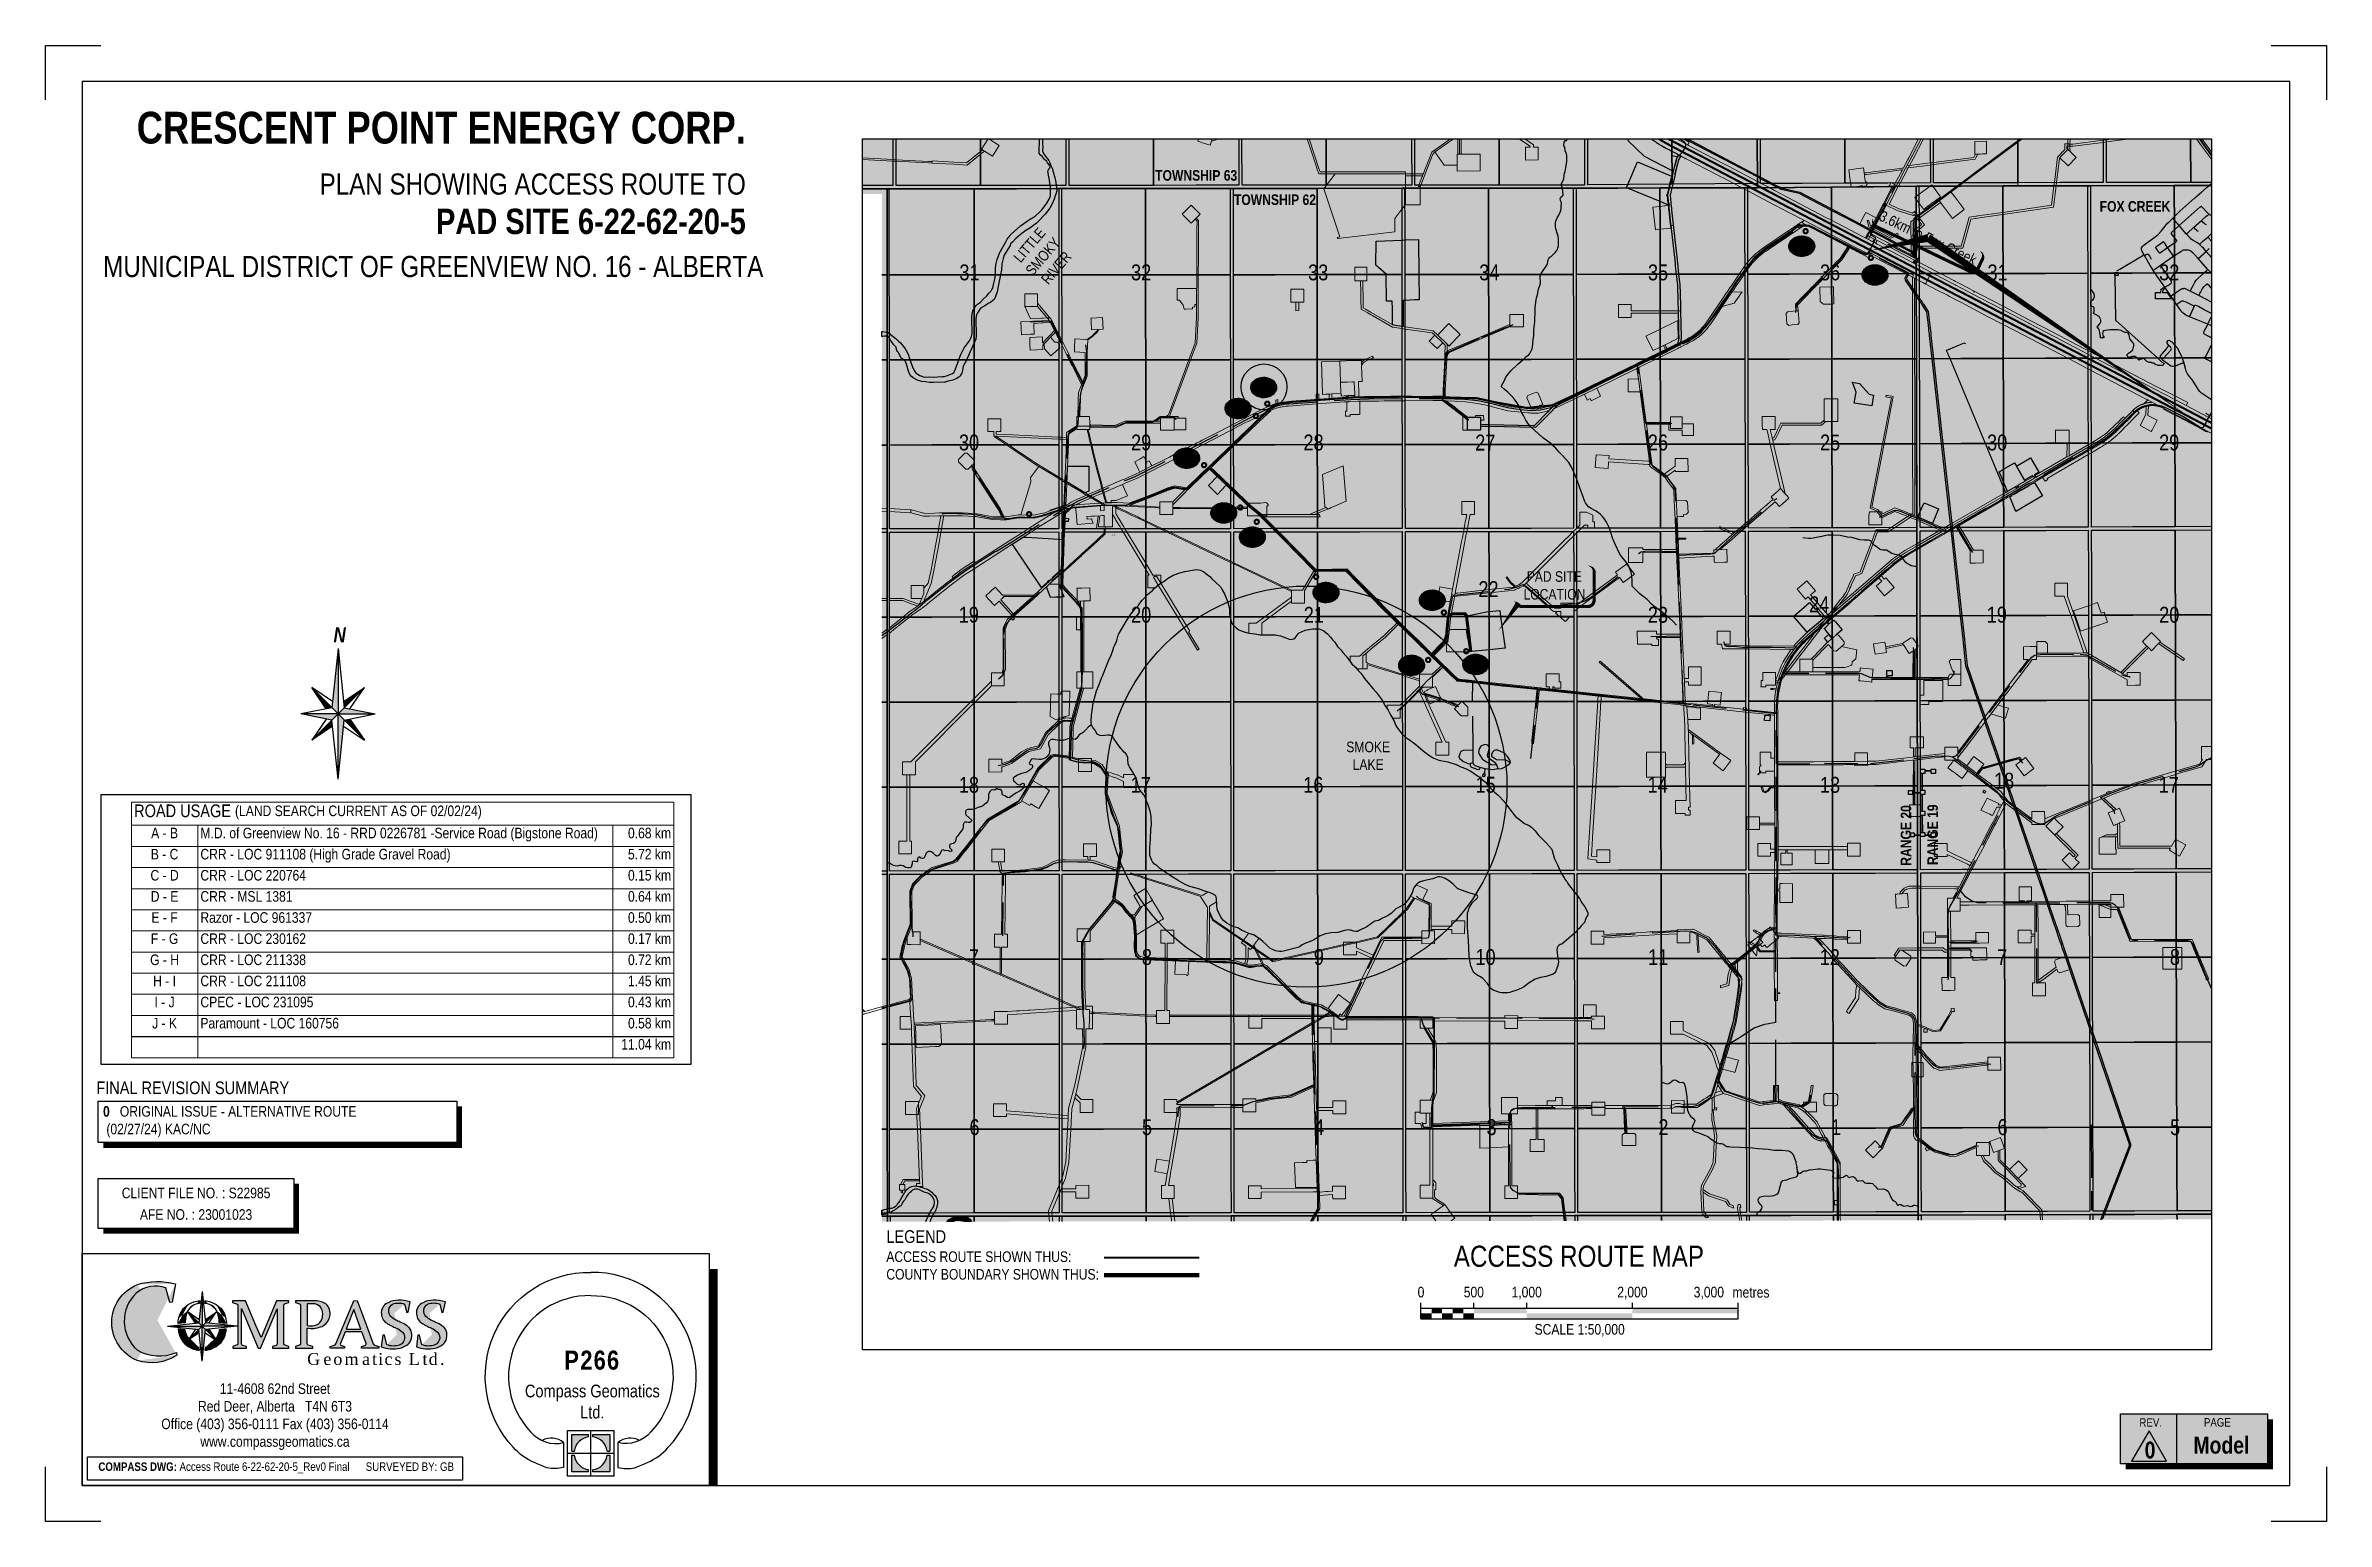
# Paper-space layout '1 of 1' of a CAD drawing. Extents: x -2995 to -836, y 390 to 1787.
# The model-space entities are those that its viewports show. They can reach past a viewport. Long polylines and large blocks are cut down to what shows.
import ezdxf
from ezdxf.enums import TextEntityAlignment as Align

# ---------------------------------------------------------------- set-up
doc = ezdxf.new("R2010")
doc.units = 0
doc.header["$LTSCALE"] = 5
for name, pattern in [('BORDER', [44.45, 12.7, -6.35, 12.7, -6.35, 0, -6.35]), ('DASHED2', [9.525, 6.35, -3.175]), ('foc-ACCESSROAD', [3.75, 2.5, -1.25]), ('foc-DRILLPATH', [14.75, 6, -1.75, 1.75, -1.75, 1.75, -1.75]), ('foc-UNSURVEYED', [12.5, 10, -2.5])]:
    doc.linetypes.add(name, pattern=pattern)
doc.layers.get('Defpoints').update_dxf_attribs({"color": 9})
doc.layers.add('AS-COUNTY', color=7, linetype='BORDER', lineweight=60, true_color=0xcc33ff)
doc.layers.add('AS-ROUTEMAP', color=35, linetype='Continuous', lineweight=0)
doc.layers.add('ROUTE-MAP-TOWN-BDY', color=3, linetype='Continuous', lineweight=0)
for name, color, linetype in [('AS-UNDERLAY-H', 141, 'Continuous'), ('C-AR', 13, 'foc-ACCESSROAD'), ('C-DRILLPATH', 13, 'foc-DRILLPATH'), ('CG-LOGO', 7, 'Continuous'), ('CG-NORTH', 7, 'Continuous'), ('CG-NOTES', 7, 'Continuous'), ('CG-REVISION', 7, 'Continuous'), ('D-TXT', 6, 'Continuous'), ('DETAIL-T', 7, 'Continuous'), ('DML', 35, 'Continuous'), ('L-USEC', 7, 'foc-UNSURVEYED'), ('P-PROPOSED', 10, 'Continuous'), ('Quarters', 8, 'Continuous'), ('RoadSeg', 57, 'DASHED2'), ('ROE', 35, 'Continuous'), ('ROUTE-MAP-HWY', 2, 'Continuous'), ('ROUTE-MAP-LABELS', 210, 'Continuous'), ('ROUTE-MAP-ROUTE', 90, 'Continuous'), ('ROUTE-MAP-TOWN-H', 50, 'Continuous'), ('S-1', 1, 'Continuous'), ('S-2', 2, 'Continuous'), ('S-7', 6, 'Continuous'), ('T-CREEK', 160, 'Continuous'), ('T-WATER', 160, 'Continuous'), ('T-WATER-H', 133, 'Continuous'), ('T-WATER-T', 170, 'Continuous'), ('Townships', 57, 'Continuous')]:
    doc.layers.add(name, color=color, linetype=linetype)
doc.layers.add('P-75m DRAINAGE AREA', color=7, linetype='Continuous', true_color=0xf1f8f1)
doc.layers.add('ROUTE-MAP-BACKGROUND-H', color=7, linetype='Continuous', true_color=0xf0ebff)
doc.styles.add('0', font='ARIALN.TTF')
doc.styles.add('120', font='ARIALN.TTF', dxfattribs={"height": 13})
doc.styles.add('240', font='ARIALN.TTF', dxfattribs={"height": 30})
doc.styles.add('80', font='ARIALN.TTF', dxfattribs={"height": 10})
doc.styles.add('80CG', font='ARIALN.TTF', dxfattribs={"height": 10})
doc.styles.add('80L', font='ARIALN.TTF', dxfattribs={"height": 10})
doc.styles.add('BOLD', font='ARIALNB.TTF')
doc.styles.add('TXT', font='ARIALN.TTF', dxfattribs={"height": 0.2})

psp = doc.layouts.new('1 of 1')

# ---------------------------------------------------------------- texts
at = {"layer": 'CG-NOTES', "style": '80'}
for s, insert, char_height, width, attachment_point in [('{\\fArial Narrow|b1|i0|c0|p34;\\H1.5x;\\C14;CRESCENT POINT ENERGY CORP.\\L\\P\\H0.16667x;  \\fArial Narrow|b0|i0|c0|p34;\\l\\C256;\\P}PLAN SHOWING ACCESS ROUTE TO\\P{\\fArial Narrow|b1|i0|c0|p34;\\H1.2x;PAD SITE 6-22-62-20-5}', (-2332.1, 1724), 20, 607.097, 3), ('11-4608 62nd Street\\PRed Deer, Alberta   T4N 6T3\\POffice (403) 356-0111^IFax (403) 356-0114\\Pwww.compassgeomatics.ca', (-2777.8, 488.8), 10, 219.773, 5), ('\\pi5.86086; {\\fArial Narrow|b1|i0|c0|p34;\\C14;COMPASS DWG:} Access Route 6-22-62-20-5_Rev0 Final      SURVEYED BY: GB', (-2953.4, 445.5), 8, 350.439, 1)]:
    psp.add_mtext(s, dxfattribs=dict(at, insert=insert, char_height=char_height, width=width, attachment_point=attachment_point))
at = {"layer": 'CG-NOTES', "insert": (-2940.6, 753.1), "char_height": 10, "attachment_point": 7, "style": '80'}
psp.add_mtext_dynamic_manual_height_columns('{\\fArial Narrow|b1|i0|c0|p34;\\C14;0}   ORIGINAL ISSUE - ALTERNATIVE ROUTE\\P (02/27/24) KAC/NC ', width=331.161, gutter_width=45, heights=[0], dxfattribs=at)

msp = doc.modelspace()

# ---------------------------------------------------------------- texts
at = {"insert": (520866.1, 6028825.3), "char_height": 1, "attachment_point": 1, "style": '80L'}
msp.add_mtext_dynamic_manual_height_columns('33-23', width=7.029, gutter_width=5, heights=[0], dxfattribs=at)
at = {"layer": 'CG-NOTES', "insert": (520653, 6028166.9), "char_height": 10.011, "width": 457.712, "attachment_point": 1, "style": '80'}
msp.add_mtext('{\\H1.2x;\\C14;LEGEND\\H0.83333x;\\C256;\\PACCESS ROUTE SHOWN THUS:\\P}COUNTY BOUNDARY SHOWN THUS:', dxfattribs=at)
at = {"layer": 'D-TXT', "style": 'BOLD'}
for s, height, rotation, p in [('TOWNSHIP 63', 10.005, 359.9938, (520946.3, 6029160.4)), ('TOWNSHIP 62', 10.005, 359.9938, (521020.9, 6029137.4)), ('RANGE 20', 10.01, 89.9938, (521623.2, 6028540.6)), ('RANGE 19', 10.01, 89.9938, (521648.5, 6028541.3))]:
    msp.add_text(s, height=height, rotation=rotation, dxfattribs=at).set_placement(p, align=Align.CENTER)
msp.add_text('FOX CREEK', height=10.01, dxfattribs=at).set_placement((521835, 6029131.1), align=Align.CENTER)
at = {"layer": 'DETAIL-T', "color": 3, "insert": (521308.6, 6028142.1), "char_height": 20.01, "width": 236.066, "attachment_point": 5, "style": '80CG'}
msp.add_mtext('ACCESS ROUTE MAP', dxfattribs=at)
msp.add_mtext('ACCESS ROUTE MAP', dxfattribs=at)
at = {"layer": 'S-7', "style": '120'}
for s, height, p in [('31', 15.01, (520731.7, 6029073.6)), ('32', 15.01, (520894.2, 6029073.6)), ('33', 15.01, (521061.8, 6029073.6)), ('34', 15.01, (521223.8, 6029073.6)), ('35', 15.01, (521383.5, 6029073.6)), ('36', 15.01, (521546.4, 6029073.6)), ('31', 15.01, (521704.9, 6029073.6)), ('32', 15.01, (521867.4, 6029073.6)), ('30', 15.01, (520731.3, 6028912.6)), ('29', 15.01, (520894.2, 6028912.6)), ('28', 15.01, (521057.4, 6028912.6)), ('27', 15.01, (521220, 6028912.5)), ('26', 15.01, (521383.4, 6028912.6)), ('25', 15.01, (521546.4, 6028912.6)), ('30', 15.01, (521704.5, 6028912.6)), ('29', 15.01, (521867.4, 6028912.6)), ('22', 15.01, (521223, 6028773.8)), ('19', 15.01, (520731.1, 6028749.6)), ('20', 15.01, (520894.2, 6028749.5)), ('21', 15.01, (521057.7, 6028749.4)), ('23', 15.01, (521383.4, 6028749.5)), ('24', 15.01, (521536.1, 6028759.4)), ('19', 15.01, (521704.2, 6028749.6)), ('20', 15.01, (521867.4, 6028749.5)), ('18', 15.01, (521711.1, 6028592.4)), ('18', 15.01, (520731.2, 6028588.5)), ('17', 15.01, (520893.8, 6028588.5)), ('16', 15.01, (521057.2, 6028588.5)), ('15', 15.01, (521220.3, 6028588.6)), ('14', 15.01, (521383.2, 6028588.5)), ('13', 15.01, (521546.3, 6028588.5)), ('17', 15.01, (521867, 6028588.5)), ('7', 15, (520736, 6028425.4)), ('8', 15, (520899.7, 6028425.5)), ('9', 15, (521062.5, 6028425.5)), ('10', 15.01, (521220.2, 6028425.5)), ('11', 15.01, (521383.6, 6028425.4)), ('12', 15.01, (521546.1, 6028425.4)), ('7', 15, (521709.2, 6028425.4)), ('8', 15, (521872.8, 6028425.5)), ('6', 15, (520736.5, 6028264.5)), ('5', 15, (520899.8, 6028264.5)), ('4', 15, (521062.8, 6028264.4)), ('3', 15, (521225.9, 6028264.5)), ('2', 15, (521388.6, 6028264.4)), ('1', 15, (521552, 6028264.4)), ('6', 15, (521709.6, 6028264.5)), ('5', 15, (521873, 6028264.5))]:
    msp.add_text(s, height=height, dxfattribs=at).set_placement(p, align=Align.MIDDLE_CENTER)
at = {"layer": 'T-WATER-T', "insert": (520784.7, 6029102.8), "char_height": 10.005, "width": 48.319, "attachment_point": 2, "rotation": 49.4946, "style": 'TXT'}
msp.add_mtext('LITTLE SMOKY RIVER', dxfattribs=at)
at = {"layer": 'T-WATER-T', "insert": (521109.1, 6028629.4), "char_height": 10.01, "width": 56.045, "attachment_point": 2, "style": 'TXT'}
msp.add_mtext('SMOKE\\PLAKE', dxfattribs=at)
msp.add_mtext('SMOKE\\PLAKE', dxfattribs=at)

# ---------------------------------------------------------------- blocks, each defined once
blk = doc.blocks.new('*U528')
at = {"layer": 'Defpoints'}
for p, q in [((-2159, 1397), (-2106.8, 1397)), ((-2159, 1345.5), (-2159, 1397)), ((-52.2, 1397), (0, 1397)), ((0, 1397), (0, 1345.5)), ((-2159, 0), (-2159, 51.5)), ((0, 51.5), (0, 0)), ((-2106.8, 0), (-2159, 0)), ((0, 0), (-52.2, 0))]:
    blk.add_line(p, q, dxfattribs=at)
at = {"layer": 'S-1'}
for p, q in [((-2159, 1397), (-2159, 1397)), ((0, 1397), (0, 1397)), ((-2159, 0), (-2159, 0)), ((0, 0), (0, 0))]:
    blk.add_line(p, q, dxfattribs=at)
at = {"layer": 'S-2'}
blk.add_lwpolyline([(-2124.3, 34), (-34.7, 34), (-34.7, 1363), (-2124.3, 1363)], close=True, dxfattribs=at)
at = {"style": '80', "flags": 1}
blk.add_attdef('PAGEID', (-1027.2, 51.5), '', height=10, rotation=90, dxfattribs=at)
blk = doc.blocks.new('c_logo')
h = blk.add_hatch(color=256)
edge = h.paths.add_edge_path()
edge.add_arc((-141.8, -18.9), 63, 74.1661, 107.5113, ccw=False)
edge.add_line((-124.6, 41.7), (-127.8, 24.4))
edge.add_line((-127.8, 24.4), (-129.9, 24.3))
edge.add_line((-129.9, 24.3), (-133.7, 38))
edge.add_arc((-143.5, 10.5), 29.1, 70.3832, 129.1598)
edge.add_arc((-136.2, 6.6), 36.9, 134.0613, 228.3206)
edge.add_arc((-139.8, 16.8), 43.2, 241.0325, 291.7344)
edge.add_line((-123.8, -23.3), (-123.3, -25.7))
edge.add_arc((-147.3, 10.4), 43.4, 251.5179, 303.5841, ccw=False)
edge.add_arc((-146.1, 5.2), 38.8, 112.1026, 247.4698, ccw=False)
h = blk.add_hatch(color=256)
edge = h.paths.add_edge_path()
edge.add_arc((-89, 1.8), 33.4, 166.6682, 175.6601, ccw=False)
edge.add_arc((-102.3, 5.6), 19.6, 121.6531, 168.6953, ccw=False)
edge.add_arc((-99.6, 0.9), 25, 95.0736, 121.1383, ccw=False)
edge.add_line((-101.8, 25.8), (-102.1, 23.3))
edge.add_arc((-99.9, 6.4), 17.1, 97.444, 127.0912)
edge.add_arc((-98.7, 8.4), 16.4, 134.7148, 171.0442)
edge.add_arc((-73.8, 3.2), 41.8, 169.3159, 177.5034)
edge.add_line((-115.5, 5), (-122.3, 4.3))
at = {"linetype": 'Continuous'}
for points in [[(-99.4, 34.7), (-102.5, 4.9), (-99.4, 1.7)], [(-99.4, 1.7), (-132.4, 1.7), (-102.5, -1.4)], [(-112.7, 15), (-105.6, 4.5), (-102.5, 4.9)], [(-96.3, 4.9), (-99.4, 1.7), (-66.4, 1.7)], [(-96.3, -1.4), (-99.4, 1.7), (-99.4, -31.3)], [(-86.1, 15), (-96.6, 7.9), (-96.3, 4.9)], [(-102.2, -4.5), (-102.5, -1.4), (-112.7, -11.6)], [(-93.2, -1.1), (-96.3, -1.4), (-86.1, -11.6)]]:
    blk.add_hatch(color=14, dxfattribs=at).paths.add_polyline_path(points)
h = blk.add_hatch(color=256)
edge = h.paths.add_edge_path()
edge.add_arc((-99.1, 0.9), 25, 58.8617, 85.0803, ccw=False)
edge.add_arc((-96.4, 5.6), 19.6, 11.3047, 58.3469, ccw=False)
edge.add_arc((-109.7, 1.8), 33.4, 4.3278, 13.3318, ccw=False)
edge.add_line((-76.4, 4.3), (-83.2, 5))
edge.add_arc((-124.9, 3.2), 41.8, 2.487, 10.6841)
edge.add_arc((-100.1, 8.4), 16.4, 8.9558, 45.2852)
edge.add_arc((-98.8, 6.4), 17.1, 52.9088, 82.7833)
edge.add_line((-96.7, 23.3), (-97, 25.8))
h = blk.add_hatch(color=256)
edge = h.paths.add_edge_path()
edge.add_line((-48.6, 2.5), (-58.3, 25.6))
edge.add_line((-58.3, 25.6), (-70.6, 25.6))
edge.add_line((-70.6, 25.6), (-70.6, 24.2))
edge.add_line((-70.6, 24.2), (-66.8, 23))
edge.add_arc((-67.2, 21.6), 1.5, 0, 72.6157, ccw=False)
edge.add_line((-65.7, 21.6), (-65.7, 2.5))
edge.add_line((-65.7, 2.5), (-65.7, -14.9))
edge.add_arc((-67.2, -14.9), 1.5, -73.424, 0, ccw=False)
edge.add_line((-66.8, -16.3), (-70.5, -17.4))
edge.add_line((-70.5, -17.4), (-70.5, -18.9))
edge.add_line((-70.5, -18.9), (-57.6, -18.9))
edge.add_line((-57.6, -18.9), (-57.6, -17.5))
edge.add_line((-57.6, -17.5), (-61.1, -16.4))
edge.add_arc((-60.6, -15), 1.5, 180, 252.4646, ccw=False)
edge.add_line((-62.1, -15), (-62.1, 2.5))
edge.add_line((-62.1, 2.5), (-62.1, 18.4))
edge.add_line((-62.1, 18.4), (-46.4, -18.9))
edge.add_line((-46.4, -18.9), (-44.1, -18.9))
edge.add_line((-44.1, -18.9), (-35, 2.5))
edge.add_line((-35, 2.5), (-28.3, 18.3))
edge.add_line((-28.3, 18.3), (-28.3, 2.5))
edge.add_line((-28.3, 2.5), (-28.3, -15))
edge.add_arc((-29.8, -15), 1.5, -73.424, 0, ccw=False)
edge.add_line((-29.4, -16.4), (-32.7, -17.4))
edge.add_line((-32.7, -17.4), (-32.7, -18.9))
edge.add_line((-32.7, -18.9), (-17.3, -18.9))
edge.add_line((-17.3, -18.9), (-17.3, -17.5))
edge.add_line((-17.3, -17.5), (-21, -16.3))
edge.add_arc((-20.5, -14.9), 1.5, 180, 252.4646, ccw=False)
edge.add_line((-22, -14.9), (-22, 2.5))
edge.add_line((-22, 2.5), (-22, 21.7))
edge.add_arc((-20.5, 21.7), 1.5, 107.3843, 180, ccw=False)
edge.add_line((-21, 23.1), (-17.4, 24.2))
edge.add_line((-17.4, 24.2), (-17.4, 25.6))
edge.add_line((-17.4, 25.6), (-29.1, 25.6))
edge.add_line((-29.1, 25.6), (-38.8, 2.5))
edge.add_line((-38.8, 2.5), (-43.7, -9.1))
edge.add_line((-43.7, -9.1), (-48.6, 2.5))
h = blk.add_hatch(color=256)
h.paths.add_polyline_path([(7.6, 25.6), (-11.1, 25.6), (-11.1, 24.2), (-7.3, 23, -0.326805), (-6.3, 21.6), (-6.3, -14.9, -0.331803), (-7.4, -16.3), (-11.1, -17.4), (-11.1, -18.9), (5.3, -18.9), (5.3, -17.5), (1, -16.2, -0.327162), (0, -14.7), (0, 0, 0.135693), (12.6, 1, 0.518306), (18.8, 21.8, 0.201798)])
h.paths.add_polyline_path([(0, 22.9, -0.05909), (7.3, 22.8, -0.236459), (13.3, 18.7, -0.297964), (11.9, 5.1, -0.269959), (0.5, 2.5, -0.011455), (0, 2.6)], flags=16)
h = blk.add_hatch(color=256)
h.paths.add_polyline_path([(47.4, 26.1), (44.1, 25.8), (34.4, 2.5), (27.1, -15, -0.225541), (25.7, -16.2), (21.8, -17.4), (21.8, -18.9), (34.7, -18.9), (35.3, -18.9), (35.3, -17.5), (32.4, -16.6, -0.43446), (31.4, -14.6), (35.8, -3.6), (51.8, -3.6), (55.7, -14.5, -0.430441), (54.7, -16.5), (51.5, -17.4), (51.5, -18.9), (67.8, -18.9), (67.8, -17.5), (63.9, -16.3, -0.232291), (62.4, -14.9), (56.1, 2.5)])
h.paths.add_polyline_path([(44.1, 17.7), (49.6, 2.5), (50.9, -1.1), (36.8, -1.1), (38.2, 2.5)], flags=16)
h = blk.add_hatch(color=256)
edge = h.paths.add_edge_path()
edge.add_arc((103.3, 50.8), 54.1, 243.1997, 248.1345)
edge.add_arc((69.9, -30.2), 33.5, 55.7647, 66.7239, ccw=False)
edge.add_arc((84.5, -9), 7.7, -65.6478, 57.1428, ccw=False)
edge.add_arc((81.8, 0.7), 17.7, 248.3428, 289.4425, ccw=False)
edge.add_line((75.3, -15.8), (73.1, -6.7))
edge.add_line((73.1, -6.7), (71.7, -6.9))
edge.add_line((71.7, -6.9), (70.1, -17.8))
edge.add_arc((81.2, 14.2), 33.9, 250.8905, 281.4155)
edge.add_arc((84.6, -3.1), 16.2, 281.7683, 321.9948)
edge.add_arc((87.3, -7), 11.8, 328.8789, 398.35)
edge.add_arc((79.7, -17.6), 24.7, 46.7096, 54.4302)
edge.add_arc((79.7, -17.6), 24.7, 54.4302, 70.3091)
edge.add_arc((139.4, 119.6), 125, 243.6166, 245.7228, ccw=False)
edge.add_arc((89.5, 20.6), 14.2, 223.2297, 246.3738, ccw=False)
edge.add_arc((84.7, 16.1), 7.62, 121.2723, 223.353, ccw=False)
edge.add_arc((86.6, 7.5), 16.2, 69.6826, 111.1397, ccw=False)
edge.add_line((92.2, 22.7), (94.3, 14.7))
edge.add_line((94.3, 14.7), (95.6, 14.9))
edge.add_line((95.6, 14.9), (97.6, 24.9))
edge.add_arc((87.2, -14.4), 40.7, 75.2956, 91.6843)
edge.add_arc((86, 5.6), 20.7, 89.7518, 117.221)
edge.add_arc((80.5, 14.4), 10.4, 112.8657, 186.9967)
edge.add_arc((81.9, 14.2), 11.8, 185.0082, 240.0685)
edge.add_arc((103.3, 50.8), 54.1, 239.829, 243.1997)
h = blk.add_hatch(color=256)
edge = h.paths.add_edge_path()
edge.add_arc((136.5, 50.8), 54.1, 243.1997, 248.1345)
edge.add_arc((103.1, -30.2), 33.5, 55.7647, 66.7239, ccw=False)
edge.add_arc((117.7, -9), 7.7, -65.6478, 57.1428, ccw=False)
edge.add_arc((115, 0.7), 17.7, 248.3428, 289.4425, ccw=False)
edge.add_line((108.5, -15.8), (106.3, -6.7))
edge.add_line((106.3, -6.7), (104.8, -6.9))
edge.add_line((104.8, -6.9), (103.3, -17.8))
edge.add_arc((114.4, 14.2), 33.9, 250.8905, 281.4155)
edge.add_arc((117.8, -3.1), 16.2, 281.7683, 321.9948)
edge.add_arc((120.5, -7), 11.8, 328.8789, 398.35)
edge.add_arc((112.8, -17.6), 24.7, 46.7096, 54.4302)
edge.add_arc((112.8, -17.6), 24.7, 54.4302, 70.3091)
edge.add_arc((172.5, 119.6), 125, 243.6166, 245.7228, ccw=False)
edge.add_arc((122.7, 20.6), 14.2, 223.2297, 246.3738, ccw=False)
edge.add_arc((117.9, 16.1), 7.62, 121.2723, 223.353, ccw=False)
edge.add_arc((119.8, 7.5), 16.2, 69.6826, 111.1397, ccw=False)
edge.add_line((125.4, 22.7), (127.5, 14.7))
edge.add_line((127.5, 14.7), (128.8, 14.9))
edge.add_line((128.8, 14.9), (130.8, 24.9))
edge.add_arc((120.4, -14.4), 40.7, 75.2956, 91.6843)
edge.add_arc((119.2, 5.6), 20.7, 89.7518, 117.221)
edge.add_arc((113.7, 14.4), 10.4, 112.8657, 186.9967)
edge.add_arc((115.1, 14.2), 11.8, 185.0082, 240.0685)
edge.add_arc((136.5, 50.8), 54.1, 239.829, 243.1997)
h = blk.add_hatch(color=256)
edge = h.paths.add_edge_path()
edge.add_arc((-89, 3), 33.4, 186.7164, 193.3318)
edge.add_arc((-102.3, -0.8), 19.6, 191.3047, 238.3469)
edge.add_arc((-99.6, 3.9), 25, 238.8617, 264.5936)
edge.add_line((-102, -21), (-102.2, -18.5))
edge.add_arc((-99.9, -1.6), 17.1, 232.9088, 262.0641, ccw=False)
edge.add_arc((-98.7, -3.6), 16.4, 188.9558, 225.2852, ccw=False)
edge.add_arc((-73.8, 1.6), 41.8, 184.3813, 190.6841, ccw=False)
edge.add_line((-115.5, -1.6), (-122.2, -0.9))
h = blk.add_hatch(color=256)
edge = h.paths.add_edge_path()
edge.add_arc((-124.9, 1.6), 41.8, 349.3159, 355.6284, ccw=False)
edge.add_arc((-100.1, -3.6), 16.4, 314.7148, 351.0442, ccw=False)
edge.add_arc((-98.8, -1.6), 17.1, 277.7082, 307.0912, ccw=False)
edge.add_line((-96.5, -18.5), (-96.8, -21))
edge.add_arc((-99.1, 3.9), 25, 275.2524, 301.1383)
edge.add_arc((-96.4, -0.8), 19.6, 301.6531, 348.6953)
edge.add_arc((-109.7, 3), 33.4, 346.6682, 353.2958)
edge.add_line((-76.6, -0.9), (-83.3, -1.6))
at = {"color": 14, "linetype": 'Continuous'}
for p, q in [((-99.4, 34.7), (-102.5, 4.9)), ((-99.4, 34.7), (-99.4, 1.7)), ((-99.4, 34.7), (-96.3, 4.9)), ((-132.4, 1.7), (-102.5, 4.9)), ((-132.4, 1.7), (-102.5, -1.4)), ((-132.4, 1.7), (-99.4, 1.7)), ((-99.4, 1.7), (-112.7, 15)), ((-105.6, 4.5), (-112.7, 15)), ((-102.2, 7.9), (-112.7, 15)), ((-99.4, 1.7), (-112.7, -11.6)), ((-99.4, 1.7), (-86.1, 15)), ((-66.4, 1.7), (-99.4, 1.7)), ((-99.4, 1.7), (-86.1, -11.6)), ((-99.4, -31.3), (-99.4, 1.7)), ((-96.6, 7.9), (-86.1, 15)), ((-66.4, 1.7), (-96.3, 4.9)), ((-66.4, 1.7), (-96.3, -1.4)), ((-93.2, 4.5), (-86.1, 15)), ((-105.6, -1.1), (-112.7, -11.6)), ((-102.2, -4.5), (-112.7, -11.6)), ((-99.4, -31.3), (-102.5, -1.4)), ((-99.4, -31.3), (-96.3, -1.4)), ((-96.6, -4.5), (-86.1, -11.6)), ((-93.2, -1.1), (-86.1, -11.6))]:
    blk.add_line(p, q, dxfattribs=at)
at = {"flags": 128}
for points in [[(-160.8, 41.1, -0.146532), (-124.6, 41.7), (-127.8, 24.4), (-129.9, 24.3), (-133.7, 38, 0.262236), (-161.9, 33.1, 0.436158), (-160.8, -21, 0.22491), (-123.8, -23.3), (-123.3, -25.7, -0.231173), (-161, -30.7, -0.670499)], [(-122.3, 4.3, -0.039254), (-121.5, 9.5, -0.208192), (-112.6, 22.3, -0.114221), (-101.8, 25.8), (-102.1, 23.3, 0.130087), (-110.2, 20, 0.159858), (-114.8, 10.9, 0.03574), (-115.5, 5)], [(-97, 25.8, -0.114902), (-86.2, 22.3, -0.208192), (-77.2, 9.5, -0.039307), (-76.4, 4.3), (-83.2, 5, 0.035782), (-83.9, 10.9, 0.159858), (-88.5, 20, 0.131095), (-96.7, 23.3)], [(-48.6, 2.5), (-58.3, 25.6), (-70.6, 25.6), (-70.6, 24.2), (-66.8, 23, -0.327892), (-65.7, 21.6), (-65.7, 2.5), (-65.7, -14.9, -0.331803), (-66.8, -16.3), (-70.5, -17.4), (-70.5, -18.9), (-57.6, -18.9), (-57.6, -17.5), (-61.1, -16.4, -0.327162), (-62.1, -15), (-62.1, 2.5), (-62.1, 18.4), (-46.4, -18.9), (-44.1, -18.9), (-35, 2.5), (-28.3, 18.3), (-28.3, 2.5), (-28.3, -15, -0.331803), (-29.4, -16.4), (-32.7, -17.4), (-32.7, -18.9), (-17.3, -18.9), (-17.3, -17.5), (-21, -16.3, -0.327162), (-22, -14.9), (-22, 2.5), (-22, 21.7, -0.327892), (-21, 23.1), (-17.4, 24.2), (-17.4, 25.6), (-29.1, 25.6), (-38.8, 2.5), (-43.7, -9.1)], [(78.9, 2.5, 0.021535), (83.1, 0.5, -0.047855), (88.7, -2.5, -0.593701), (87.7, -16, -0.181278), (75.3, -15.8), (73.1, -6.7), (71.7, -6.9), (70.1, -17.8, 0.133984), (87.9, -19, 0.177346), (97.4, -13.1, 0.312763), (96.6, 0.4, 0.0337), (94, 2.5, 0.069396), (88, 5.6, -0.00919), (83.8, 7.6, -0.10133), (79.2, 10.9, -0.477408), (80.8, 22.6, -0.18289), (92.2, 22.7), (94.3, 14.7), (95.6, 14.9), (97.6, 24.9, 0.071631), (86.1, 26.3, 0.120434), (76.5, 24, 0.335231), (70.2, 13.1, 0.244978), (76.1, 4, 0.014709)], [(112.1, 2.5, 0.021535), (116.3, 0.5, -0.047855), (121.9, -2.5, -0.593701), (120.9, -16, -0.181278), (108.5, -15.8), (106.3, -6.7), (104.8, -6.9), (103.3, -17.8, 0.133984), (121.1, -19, 0.177346), (130.6, -13.1, 0.312763), (129.8, 0.4, 0.0337), (127.2, 2.5, 0.069396), (121.2, 5.6, -0.00919), (117, 7.6, -0.10133), (112.4, 10.9, -0.477408), (113.9, 22.6, -0.18289), (125.4, 22.7), (127.5, 14.7), (128.8, 14.9), (130.8, 24.9, 0.071631), (119.2, 26.3, 0.120434), (109.7, 24, 0.335231), (103.4, 13.1, 0.244978), (109.3, 4, 0.014709)], [(-122.2, -0.9, 0.028873), (-121.5, -4.7, 0.208192), (-112.6, -17.5, 0.11275), (-102, -21), (-102.2, -18.5, -0.127905), (-110.2, -15.2, -0.159858), (-114.8, -6.1, -0.027508), (-115.5, -1.6)], [(-83.3, -1.6, -0.02755), (-83.9, -6.1, -0.159858), (-88.5, -15.2, -0.128915), (-96.5, -18.5), (-96.8, -21, 0.113431), (-86.2, -17.5, 0.208192), (-77.2, -4.7, 0.028926), (-76.6, -0.9)]]:
    blk.add_lwpolyline(points, format="xyb", close=True, dxfattribs=at)
for points in [[(-11.1, -18.9), (5.3, -18.9), (5.3, -17.5), (1, -16.2, -0.327162), (0, -14.7), (0, 0, 0.135693), (12.6, 1, 0.518306), (18.8, 21.8, 0.201798), (7.6, 25.6), (-11.1, 25.6), (-11.1, 24.2), (-7.3, 23, -0.326805), (-6.3, 21.6), (-6.3, -14.9, -0.331803), (-7.4, -16.3), (-11.1, -17.4), (-11.1, -18.9), (1.8, -18.9)], [(0.5, 2.5, 0.269959), (11.9, 5.1, 0.297964), (13.3, 18.7, 0.236459), (7.3, 22.8, 0.05909), (0, 22.9), (0, 2.6, 0.011455), (0.5, 2.5, 0.011455)], [(34.7, -18.9), (21.8, -18.9), (21.8, -17.4), (25.7, -16.2, 0.225541), (27.1, -15), (34.4, 2.5), (44.1, 25.8), (47.4, 26.1), (56.1, 2.5), (62.4, -14.9, 0.232291), (63.9, -16.3), (67.8, -17.5), (67.8, -18.9), (51.5, -18.9), (51.5, -17.4), (54.7, -16.5, 0.430441), (55.7, -14.5), (51.8, -3.6), (35.8, -3.6), (31.4, -14.6, 0.43446), (32.4, -16.6), (35.3, -17.5), (35.3, -18.9), (21.8, -18.9)]]:
    blk.add_lwpolyline(points, format="xyb", dxfattribs=at)
blk.add_lwpolyline([(50.9, -1.1), (49.6, 2.5), (44.1, 17.7), (38.2, 2.5), (36.8, -1.1)], close=True, dxfattribs=at)
at = {"insert": (0, -23.7), "char_height": 11.25, "width": 132.416, "attachment_point": 1, "style": '80CG'}
blk.add_mtext('{\\fBook Antiqua|b0|i0|c0|p18;\\T1.25;Geomatics Ltd.}', dxfattribs=at)
blk = doc.blocks.new('STAMP')
at = {"linetype": 'Continuous'}
h = blk.add_hatch(color=256, dxfattribs=at)
h.dxf.hatch_style = 1
h.paths.add_polyline_path([(-3.5, -57.3), (-3.5, -55.2), (-19.4, -55.2), (-19.4, -70.8), (-17, -70.8, -0.341095)])
h.paths.add_polyline_path([(14.1, -70.8), (16.5, -70.8), (16.5, -55.2), (0.5, -55.2), (0.5, -57.3, -0.341095)])
h.paths.add_polyline_path([(0.5, -88.4), (0.5, -90.4), (16.5, -90.4), (16.5, -74.8), (14.1, -74.8, -0.341095)])
h.paths.add_polyline_path([(-17, -74.8), (-19.4, -74.8), (-19.4, -90.4), (-3.5, -90.4), (-3.5, -88.4, -0.341095)])
for p, q in [((-3.5, -57.3), (-3.5, -55.2)), ((-1.5, -94.4), (-1.5, -51.2)), ((0.5, -57.3), (0.5, -55.2)), ((-23.4, -72.8), (20.5, -72.8)), ((-19.4, -70.8), (-17, -70.8)), ((-19.4, -74.8), (-17, -74.8)), ((14.1, -70.8), (16.5, -70.8)), ((14.1, -74.8), (16.5, -74.8)), ((-3.5, -90.4), (-3.5, -88.4)), ((0.5, -90.4), (0.5, -88.4))]:
    blk.add_line(p, q, dxfattribs=at)
at = {"linetype": 'Continuous', "flags": 128}
for points in [[(-1.5, 76.4, 0.665153), (-58.4, -52.5, 0.284669), (-27.2, -62.8), (-27.2, -86.2, -0.121434), (-43, -86.6, -0.034119), (-55.1, -81.5, -0.115846), (-74.8, -67.2, -0.661414), (-1.5, 98.4, 0.661414)], [(-1.5, 76.4, -0.665153), (55.5, -52.5, -0.284669), (24.2, -62.8), (24.2, -86.2, 0.121434), (40.1, -86.6, 0.034119), (52.2, -81.5, 0.115846), (71.9, -67.2, 0.661414), (-1.5, 98.4, -0.661414)]]:
    blk.add_lwpolyline(points, format="xyb", dxfattribs=at)
at = {"linetype": 'Continuous'}
blk.add_lwpolyline([(20.5, -94.4), (-23.4, -94.4), (-23.4, -51.2), (20.5, -51.2)], close=True, dxfattribs=at)
for points in [[(-19.4, -70.8), (-19.4, -55.2), (-3.5, -55.2)], [(0.5, -55.2), (16.5, -55.2), (16.5, -70.8)], [(-3.5, -90.4), (-19.4, -90.4), (-19.4, -74.8)], [(16.5, -74.8), (16.5, -90.4), (0.5, -90.4)]]:
    blk.add_lwpolyline(points, dxfattribs=at)
for centre, radius, start, end in [((-38.8, -76.5), 18, 49.7767, 119.1818), ((-1.5, -72.8), 15.7, 97.3315, 172.6685), ((-1.5, -72.8), 15.7, 7.3315, 82.6685), ((35.9, -76.5), 18, 60.8182, 130.2233), ((-1.5, -72.8), 15.7, 187.3315, 262.6685), ((-1.5, -72.8), 15.7, 277.3315, 352.6685)]:
    blk.add_arc(centre, radius, start, end, dxfattribs=at)
at = {"linetype": 'Continuous', "attachment_point": 5, "style": '80CG'}
for s, width, insert, char_height in [('{\\fArial Narrow|b1|i0|c0|p34;\\T1.1;P266}', 51.54, (0, 15.2), 18), ('Compass Geomatics\\PLtd.', 127.184, (0, -24), 12)]:
    blk.add_mtext_dynamic_manual_height_columns(s, width=width, gutter_width=45, heights=[0], dxfattribs=dict(at, insert=insert, char_height=char_height))
blk = doc.blocks.new('cg-north')
at = {"linetype": 'Continuous'}
for points in [[(-0.3, 62), (-6.2, 6), (-0.3, 0.1)], [(-25.2, 25), (-11.6, 4.9), (-6.2, 6)], [(24.6, 25), (5, 11.8), (5.6, 6)], [(-0.3, 0.1), (-35.5, 0.1), (-6.2, -5.8)], [(5.6, 6), (-0.3, 0.1), (34.9, 0.1)], [(5.6, -5.8), (-0.3, 0.1), (-0.3, -61.7)], [(-5.6, -11.5), (-6.2, -5.8), (-25.2, -24.8)], [(11, -4.7), (5.6, -5.8), (24.6, -24.8)]]:
    blk.add_hatch(color=14, dxfattribs=at).paths.add_polyline_path(points)
at = {"color": 14, "linetype": 'Continuous'}
for p, q in [((-0.3, 62), (-6.2, 6)), ((-0.3, 62), (-0.3, 0.1)), ((-0.3, 62), (5.6, 6)), ((-0.3, 0.1), (-25.2, 25)), ((-11.6, 4.9), (-25.2, 25)), ((-5.6, 11.8), (-25.2, 25)), ((-0.3, 0.1), (24.6, 25)), ((5, 11.8), (24.6, 25)), ((11, 4.9), (24.6, 25)), ((-6.2, 6), (-35.5, 0.1)), ((-0.3, 0.1), (-35.5, 0.1)), ((-6.2, -5.8), (-35.5, 0.1)), ((-0.3, 0.1), (-25.2, -24.8)), ((-0.3, 0.1), (24.6, -24.8)), ((-0.3, -61.7), (-0.3, 0.1)), ((-0.3, 0.1), (34.9, 0.1)), ((5.6, 6), (34.9, 0.1)), ((5.6, -5.8), (34.9, 0.1)), ((-11.6, -4.7), (-25.2, -24.8)), ((-5.6, -11.5), (-25.2, -24.8)), ((-0.3, -61.7), (-6.2, -5.8)), ((-0.3, -61.7), (5.6, -5.8)), ((5, -11.5), (24.6, -24.8)), ((10.9, -4.5), (11, -4.7)), ((11, -4.7), (24.6, -24.8))]:
    blk.add_line(p, q, dxfattribs=at)
at = {"color": 14, "linetype": 'Continuous', "insert": (-10.2, 82), "char_height": 14, "width": 22.782, "attachment_point": 1, "style": '80CG'}
blk.add_mtext('\\pi5.63716;{\\fArial Narrow|b1|i1|c0|p34;N}', dxfattribs=at)
blk = doc.blocks.new('rev')
at = {"layer": 'AS-UNDERLAY-H'}
h = blk.add_hatch(color=256, dxfattribs=at)
h.dxf.hatch_style = 1
h.paths.add_polyline_path([(-71.5, -23.2), (-71.5, 24.2), (67.8, 24.2), (67.8, -23.2)])
blk.add_line((-18.5, 24.2), (-18.5, -23.2))
at = {"color": 5, "flags": 128}
blk.add_lwpolyline([(-44.4, 8.2), (-60.9, -20.4), (-27.8, -20.4)], close=True, dxfattribs=at)
at = {"layer": 'CG-NOTES', "flags": 128}
blk.add_lwpolyline([(-71.5, -23.2), (-71.5, 24.2), (67.8, 24.2), (67.8, -23.2)], close=True, dxfattribs=at)
at = {"layer": 'CG-NOTES', "const_width": 5, "flags": 128}
blk.add_lwpolyline([(70.3, 19.2), (70.3, -25.7), (-66.5, -25.7)], dxfattribs=at)
at = {"attachment_point": 1}
for s, width, insert, char_height, style in [('\\pi4.196;REV.', 28.288, (-57.7, 20.1), 8, '80L'), ('\\pi3.52796;PAGE', 31.329, (4, 20.2), 8, '80L'), ('\\pi5.34615;{\\fArial Narrow|b1|i0|c0|p34;\\C14;0}', 19.216, (-53.9, -2), 16, '80')]:
    blk.add_mtext_dynamic_manual_height_columns(s, width=width, gutter_width=45, heights=[0], dxfattribs=dict(at, insert=insert, char_height=char_height, style=style))
at = {"layer": 'CG-NOTES', "linetype": 'Continuous', "insert": (24.1, -5.5), "char_height": 16, "attachment_point": 5, "style": '80CG'}
blk.add_mtext('{\\fArial Narrow|b1|i0|c0|p34;\\C14;Model}', dxfattribs=at)
blk = doc.blocks.new('FileNumbers')
at = {"layer": 'CG-NOTES', "flags": 128}
blk.add_lwpolyline([(0, -47.4), (0, 0), (185.1, 0), (185.1, -47.4)], close=True, dxfattribs=at)
at = {"layer": 'CG-NOTES', "const_width": 5, "flags": 128}
blk.add_lwpolyline([(187.6, -5), (187.6, -49.9), (5, -49.9)], dxfattribs=at)
at = {"layer": 'CG-NOTES', "char_height": 10, "attachment_point": 5, "style": '80'}
for s, width, insert in [('CLIENT FILE NO. : S22985', 184.776, (92.7, -13.9)), ('AFE NO. : 23001023', 184.866, (92.7, -34.3))]:
    blk.add_mtext_dynamic_manual_height_columns(s, width=width, gutter_width=45, heights=[0], dxfattribs=dict(at, insert=insert))
blk = doc.blocks.new('*U573')
at = {"layer": 'CG-NOTES'}
for p, q in [((-339.4, 0), (0, 0)), ((-339.4, -22.4), (-339.4, 0)), ((0, 0), (0, -22.4)), ((-339.4, -39.4), (-339.4, -22.4)), ((0, -39.4), (-339.4, -39.4)), ((0, -22.4), (0, -39.4))]:
    blk.add_line(p, q, dxfattribs=at)
at = {"layer": 'CG-NOTES', "const_width": 5, "flags": 128}
for points in [[(2.5, -22.5), (2.5, -41.9), (-334.4, -41.9)], [(2.5, -22.5), (2.5, -5)]]:
    blk.add_lwpolyline(points, dxfattribs=at)
at = {"insert": (-341.1, 18.5), "char_height": 12, "attachment_point": 1, "style": '80L'}
blk.add_mtext_dynamic_manual_height_columns('{\\C14;FINAL REVISION SUMMARY}', width=182.551, gutter_width=45, heights=[0], dxfattribs=at)
blk = doc.blocks.new('*U574')
at = {"layer": 'CG-NOTES', "style": '240'}
blk.add_text('MUNICIPAL DISTRICT OF GREENVIEW NO. 16 - ALBERTA', height=20, dxfattribs=at).set_placement((0, 0), align=Align.TOP_RIGHT)
blk = doc.blocks.new('*T577')
at = {"layer": 'CG-NOTES', "color": 0, "lineweight": -2, "transparency": 16777216}
blk.add_line((0, -222), (513.2, -222), dxfattribs=at)
at = {"layer": 'Defpoints', "color": 8, "linetype": 'ByBlock', "lineweight": 0, "transparency": 16777216}
for p, q in [((0, 0), (513.2, 0)), ((0, 0), (0, -242)), ((513.2, 0), (513.2, -242)), ((0, -22), (513.2, -22)), ((0, -42), (513.2, -42)), ((62.7, -22), (62.7, -242)), ((455.7, -22), (455.7, -242)), ((0, -62), (513.2, -62)), ((0, -82), (513.2, -82)), ((0, -102), (513.2, -102)), ((0, -122), (513.2, -122)), ((0, -142), (513.2, -142)), ((0, -162), (513.2, -162)), ((0, -182), (513.2, -182)), ((0, -202), (513.2, -202)), ((0, -242), (513.2, -242))]:
    blk.add_line(p, q, dxfattribs=at)
at = {"layer": 'CG-NOTES', "color": 154, "transparency": 16777216, "insert": (2.5, -2.3), "char_height": 11.9999, "width": 508.206, "attachment_point": 1, "style": 'BOLD'}
blk.add_mtext('\\A1;{\\fArial Narrow|b0|i0|c0|p34;\\C14;ROAD USAGE\\fArial Narrow|b1|i0|c0|p34;\\H0.99999x; \\fArial Narrow|b0|i0|c0|p34;\\H0.83333x;\\C256;(LAND SEARCH CURRENT AS OF 02/02/24)}', dxfattribs=at)
at = {"layer": 'CG-NOTES', "transparency": 16777216, "char_height": 10, "style": '0'}
for s, insert, width, attachment_point in [('A - B', (31.3, -24.3), 57.674, 2), ('M.D. of Greenview No. 16 - RRD 0226781 -Service Road (Bigstone Road)', (65.2, -24.3), 387.987, 1), ('0.68 km', (510.7, -24.3), 52.544, 3), ('C - D', (31.3, -64.3), 57.674, 2), ('B - C', (31.3, -44.3), 57.674, 2), ('CRR - LOC 911108 (High Grade Gravel Road)', (65.2, -44.3), 387.987, 1), ('CRR - LOC 220764', (65.2, -64.3), 387.987, 1), ('5.72 km', (510.7, -44.3), 52.544, 3), ('0.15 km', (510.7, -64.3), 52.544, 3), ('D - E', (31.3, -84.3), 57.674, 2), ('CRR - MSL 1381', (65.2, -84.3), 387.987, 1), ('0.64 km', (510.7, -84.3), 52.544, 3), ('E - F', (31.3, -104.3), 57.674, 2), ('Razor - LOC 961337', (65.2, -104.3), 387.987, 1), ('0.50 km', (510.7, -104.3), 52.544, 3), ('F - G', (31.3, -124.3), 57.674, 2), ('CRR - LOC 230162', (65.2, -124.3), 387.987, 1), ('0.17 km', (510.7, -124.3), 52.544, 3), ('G - H', (31.3, -144.3), 57.674, 2), ('CRR - LOC 211338', (65.2, -144.3), 387.987, 1), ('0.72 km', (510.7, -144.3), 52.544, 3), ('H - I', (31.3, -164.3), 57.674, 2), ('CRR - LOC 211108', (65.2, -164.3), 387.987, 1), ('1.45 km', (510.7, -164.3), 52.544, 3), ('I - J', (31.3, -184.3), 57.674, 2), ('CPEC - LOC 231095', (65.2, -184.3), 387.987, 1), ('0.43 km', (510.7, -184.3), 52.544, 3), ('J - K', (31.3, -204.3), 57.674, 2), ('Paramount - LOC 160756', (65.2, -204.3), 387.987, 1), ('0.58 km', (510.7, -204.3), 52.544, 3), ('11.04 km', (510.7, -224.3), 52.544, 3)]:
    blk.add_mtext(s, dxfattribs=dict(at, insert=insert, width=width, attachment_point=attachment_point))
blk = doc.blocks.new('*U288')
at = {"color": 0}
for p, q in [((-150, 0), (-150, 15)), ((-150, 10), (150.2, 10)), ((-150, 0), (150.2, 0)), ((-100, 10), (-100, 15)), ((-50, 10), (-50, 15)), ((50, 10), (50, 15)), ((150.2, 0), (150.2, 15))]:
    blk.add_line(p, q, dxfattribs=at)
for points in [[(-150, 5), (-140, 5), (-150, 0), (-140, 0)], [(-140, 10), (-130, 10), (-140, 5), (-130, 5)], [(-130, 5), (-120, 5), (-130, 0), (-120, 0)], [(-120, 10), (-110, 10), (-120, 5), (-110, 5)], [(-110, 5), (-100, 5), (-110, 0), (-100, 0)], [(-100, 10), (-50, 10), (-100, 5), (-50, 5)], [(-50, 5), (50, 5), (-50, 0), (50, 0)], [(50, 10), (150.2, 10), (50, 5), (150.2, 5)]]:
    blk.add_solid(points, dxfattribs=at)
at = {"color": 0, "style": '80'}
blk.add_text('metres', height=10, dxfattribs=at).set_placement((162.2, 20), align=Align.CENTER)
at = {"color": 0, "char_height": 10, "style": '80'}
for s, insert, attachment_point in [('0', (-150, 30.2), 2), ('500', (-100, 30.2), 2), ('1,000', (-50, 30.2), 2), ('2,000', (50, 30.2), 2), ('3,000', (136.7, 30.2), 3), ('SCALE 1:50,000', (0.1, -5), 2)]:
    blk.add_mtext(s, dxfattribs=dict(at, insert=insert, attachment_point=attachment_point))
blk = doc.blocks.new('*U576')
h = blk.add_hatch(color=255)
edge = h.paths.add_edge_path()
edge.add_line((-49, -11.5), (49, -11.5))
edge.add_arc((49, -5.5), 6, 270, 360)
edge.add_line((55, -5.5), (55, 4))
edge.add_arc((49, 4), 6, 0, 90)
edge.add_line((49, 10), (-49, 10))
edge.add_arc((-49, 4), 6, 90, 180)
edge.add_line((-55, 4), (-55, -5.5))
edge.add_arc((-49, -5.5), 6, 180, 270)
at = {"color": 210, "flags": 128}
blk.add_lwpolyline([(-49, -11.5, 3, 3, 0), (49, -11.5, 3, 3, 0.414214), (55, -5.5, 3, 3, 0), (55, 4, 3, 0, 0.414214), (49, 10, 0, 0, 0), (-49, 10, 0, 0, 0.414214), (-55, 4, 0, 0, 0), (-55, -5.5, 0, 3, 0.414214)], format="xyseb", close=True, dxfattribs=at)
for points in [[(-44, -34.3, 0, 7.5, 0), (0, 0, 0, 0, 0)], [(307.2, -48, 0, 7.5, 0), (0, 0, 0, 0, 0)]]:
    blk.add_lwpolyline(points, format="xyseb", dxfattribs=at)
at = {"color": 210, "style": '80'}
blk.add_attdef('ENTER_TEXT_001', (-36, -5), '', height=10, dxfattribs=at)
blk = doc.blocks.new('Route_Letters')
h = blk.add_hatch(color=255)
h.dxf.hatch_style = 1
edge = h.paths.add_edge_path()
edge.add_ellipse((-0.1, 0.5), major_axis=(-12, 0), ratio=0.789318, start_angle=0, end_angle=360)
at = {"color": 5}
blk.add_open_spline([(-12.3, 0.5), (-12.3, -0.3), (-12.2, -1), (-11.7, -2.8), (-11.1, -3.9), (-9.6, -5.8), (-8.5, -6.7), (-6.2, -8), (-4.9, -8.5), (-2.1, -9.2), (-0.7, -9.3), (2.2, -9.1), (3.6, -8.8), (6.3, -7.9), (7.5, -7.2), (9.5, -5.6), (10.4, -4.6), (11.6, -2.5), (12, -1.4), (12.2, 0.9), (12, 2.1), (11.2, 4.3), (10.5, 5.4), (8.8, 7.2), (7.7, 8), (5.3, 9.2), (3.9, 9.7), (1.1, 10.2), (-0.4, 10.2), (-3.2, 9.9), (-4.6, 9.6), (-7.2, 8.5), (-8.3, 7.7), (-10.2, 6), (-11, 5), (-12, 2.9), (-12.3, 1.7), (-12.3, 0.5), (-12.3, 0.5), (-12.3, 0.5)], degree=3, knots=[0, 0, 0, 0, 0.219529, 0.219529, 0.575727, 0.575727, 0.931924, 0.931924, 1.288121, 1.288121, 1.644318, 1.644318, 2.000515, 2.000515, 2.356712, 2.356712, 2.712909, 2.712909, 3.069107, 3.069107, 3.425304, 3.425304, 3.781501, 3.781501, 4.137698, 4.137698, 4.493895, 4.493895, 4.850092, 4.850092, 5.20629, 5.20629, 5.562487, 5.562487, 5.918684, 5.918684, 6.274881, 6.274881, 6.283185, 6.283185, 6.283185, 6.283185], dxfattribs=at)
at = {"color": 14, "style": 'BOLD'}
blk.add_attdef('A', text='', height=9.5, dxfattribs=at).set_placement((0.2, 1), align=Align.MIDDLE)
blk = doc.blocks.new('AA')
at = {"const_width": 4}
blk.add_lwpolyline([(-1, 0, 1), (1, 0, 1)], format="xyb", close=True, dxfattribs=at)
blk.add_circle((0, 0), 2)
blk = doc.blocks.new('*U575')
h = blk.add_hatch(color=255)
edge = h.paths.add_edge_path()
edge.add_line((-31.5, -20), (31.5, -20))
edge.add_arc((31.5, -14), 6, 270, 360)
edge.add_line((37.5, -14), (37.5, 12.5))
edge.add_arc((31.5, 12.5), 6, 0, 90)
edge.add_line((31.5, 18.5), (-31.5, 18.5))
edge.add_arc((-31.5, 12.5), 6, 90, 180)
edge.add_line((-37.5, 12.5), (-37.5, -14))
edge.add_arc((-31.5, -14), 6, 180, 270)
at = {"color": 14, "flags": 128}
blk.add_lwpolyline([(-31.5, -20, 3, 3, 0), (31.5, -20, 3, 3, 0.414214), (37.5, -14, 3, 3, 0), (37.5, 12.5, 3, 0, 0.414214), (31.5, 18.5, 0, 0, 0), (-31.5, 18.5, 0, 0, 0.414214), (-37.5, 12.5, 0, 0, 0), (-37.5, -14, 0, 3, 0.414214)], format="xyseb", close=True, dxfattribs=at)
at = {"color": 14, "style": '80'}
blk.add_attdef('ENTER_TEXT_001', (-26.8, -4.9), '', height=10, dxfattribs=at)

# ---------------------------------------------------------------- hatches: boundary and pattern name
at = {"layer": 'ROUTE-MAP-BACKGROUND-H'}
h = msp.add_hatch(color=256, dxfattribs=at)
h.dxf.hatch_style = 1
h.paths.add_polyline_path([(520630.5, 6029200), (520630.5, 6029147.7), (520648.8, 6029147.7), (520648.9, 6028175), (521624.8, 6028176.2), (521907.4, 6028177.2), (521907.4, 6029200)])
at = {"layer": 'ROUTE-MAP-TOWN-H'}
h = msp.add_hatch(color=50, dxfattribs=at)
h.dxf.hatch_style = 1
h.paths.add_polyline_path([(521907.4, 6029200), (521724.1, 6029200), (521724.2, 6029155.4), (521709.9, 6029155.4), (521710.1, 6029072.6), (521790.2, 6029072.9), (521790.3, 6028992.4), (521855.2, 6028958.5), (521903.1, 6028933.3), (521907.4, 6028931.1)])
at = {"layer": 'T-WATER-H'}
h = msp.add_hatch(color=256, dxfattribs=at)
h.dxf.hatch_style = 1
h.paths.add_polyline_path([(521305.8, 6028449.1), (521292.3, 6028437.7), (521291, 6028437.3), (521289.7, 6028436.5), (521288.6, 6028435.4), (521287.9, 6028434.1), (521287.6, 6028432.3), (521288.8, 6028424.1), (521289, 6028423), (521289.2, 6028421), (521289.1, 6028419), (521288.7, 6028417.4), (521286.4, 6028411.4), (521285.5, 6028410.1), (521284.3, 6028409.3), (521277.6, 6028407.1), (521272.2, 6028406), (521267.3, 6028404.4), (521260.6, 6028400.4), (521257.1, 6028397.6), (521254.3, 6028396), (521249.7, 6028394), (521244.9, 6028392.4), (521243.2, 6028392), (521241.3, 6028391.7), (521237.2, 6028391.6), (521235.3, 6028391.7), (521233.6, 6028392), (521227.5, 6028394.2), (521226.2, 6028395), (521225.1, 6028396), (521223.9, 6028397.5), (521221.7, 6028400.8), (521217.8, 6028405.3), (521215.6, 6028406.6), (521212.3, 6028408.4), (521209.8, 6028410.1), (521208.9, 6028411.2), (521206.3, 6028417.3), (521205, 6028424), (521204.9, 6028424.5), (521204.7, 6028426.5), (521204.2, 6028441), (521203.3, 6028453.2), (521203, 6028463.6), (521203.3, 6028467.3), (521203.7, 6028469), (521204.8, 6028472), (521206.2, 6028474.7), (521208, 6028477.1), (521212.3, 6028481.1), (521213, 6028482.4), (521212.4, 6028484), (521204.3, 6028486.4), (521195, 6028489.6), (521193.8, 6028490.4), (521192.6, 6028491.4), (521189.6, 6028494.6), (521186, 6028497.4), (521182, 6028499.9), (521180.5, 6028500.5), (521178.9, 6028501.1), (521177.1, 6028501.4), (521175.1, 6028501.3), (521171.9, 6028500.1), (521170.2, 6028499.6), (521161.4, 6028497.7), (521158.4, 6028496.6), (521156.9, 6028495.8), (521155.6, 6028495), (521154.5, 6028494), (521152.6, 6028491.7), (521151.9, 6028490.3), (521151, 6028487.1), (521150.3, 6028485.7), (521147.4, 6028480.2), (521146.5, 6028479), (521144.5, 6028476.7), (521143.6, 6028475.7), (521142.4, 6028474.7), (521141.5, 6028474.3), (521136.5, 6028471.9), (521135.2, 6028471.1), (521131.9, 6028467.8), (521130.8, 6028466.8), (521128.3, 6028465.2), (521125.6, 6028463.7), (521122.7, 6028462.4), (521118.8, 6028460.1), (521116.9, 6028459.9), (521115.4, 6028459.3), (521112.7, 6028457.7), (521109, 6028454.9), (521107.7, 6028454.1), (521100.7, 6028450.5), (521099.1, 6028449.8), (521097.3, 6028449.8), (521095.5, 6028450.1), (521092.4, 6028451), (521090.5, 6028451.2), (521088.6, 6028451), (521086.7, 6028450.7), (521080.3, 6028448.7), (521074.1, 6028448.4), (521072.2, 6028448.2), (521068.6, 6028447.4), (521065.3, 6028446.3), (521063.8, 6028445.7), (521061.3, 6028444.1), (521057.3, 6028441.4), (521055.9, 6028440.7), (521049.3, 6028438.4), (521047.8, 6028437.8), (521046.5, 6028437), (521044.1, 6028435.2), (521042.6, 6028434.5), (521029, 6028431), (521027.1, 6028430.8), (521025.1, 6028430.8), (521021.5, 6028431.4), (521017.2, 6028433.2), (521015.9, 6028434), (521014.7, 6028435.1), (521012.7, 6028437.3), (521009.3, 6028440.2), (521007.2, 6028442.2), (521002.3, 6028445.7), (521000.8, 6028446.4), (520996.1, 6028447.8), (520989.1, 6028451), (520985.7, 6028453), (520982, 6028454.2), (520979, 6028455.6), (520978.3, 6028455.9), (520975.7, 6028457.3), (520972.1, 6028460.1), (520970.2, 6028462.3), (520967.3, 6028467.8), (520966.2, 6028470.7), (520965.8, 6028474.6), (520965.5, 6028480.6), (520965.2, 6028482.5), (520964.5, 6028483.8), (520961.9, 6028485.4), (520959, 6028486.6), (520954.3, 6028487.9), (520949.8, 6028489.6), (520941.7, 6028491.9), (520940.2, 6028492.4), (520936, 6028494.3), (520929.2, 6028498), (520922.6, 6028502), (520919.4, 6028504.2), (520915.1, 6028507.2), (520911.5, 6028509.7), (520909.4, 6028511.8), (520907, 6028513.5), (520905, 6028515.7), (520904.2, 6028517), (520903, 6028520), (520902.4, 6028521.6), (520902.5, 6028529.6), (520902.7, 6028533.4), (520903.2, 6028536.9), (520903.5, 6028546.7), (520903.9, 6028550.4), (520903.7, 6028558.4), (520903.2, 6028562), (520902.7, 6028563.7), (520900.6, 6028570.1), (520899.4, 6028573.1), (520898.6, 6028574.9), (520898.6, 6028574.9), (520897.6, 6028577.7), (520896.8, 6028579.1), (520893, 6028583.6), (520892.3, 6028585), (520891.7, 6028586.7), (520890.5, 6028591.8), (520889.4, 6028594.9), (520886.5, 6028600.4), (520883.3, 6028605.5), (520882.5, 6028606.9), (520882, 6028608.4), (520881.7, 6028612.5), (520881.5, 6028614.4), (520881, 6028616.1), (520880.2, 6028617.3), (520879.3, 6028618.6), (520878.1, 6028619.5), (520876, 6028621.8), (520875.1, 6028622.9), (520871.5, 6028627.6), (520868.2, 6028632.8), (520867.3, 6028634), (520866.1, 6028634.9), (520864.7, 6028635.6), (520862.7, 6028635.6), (520857.1, 6028635), (520855.3, 6028635.2), (520853.8, 6028635.7), (520852.6, 6028636.5), (520850.4, 6028640.6), (520848.4, 6028642.9), (520847.2, 6028645.3), (520847.1, 6028645.7), (520846.9, 6028647.6), (520846.9, 6028649.7), (520847.6, 6028657.1), (520848.3, 6028660.5), (520848.6, 6028664.3), (520849.2, 6028667.1), (520850.8, 6028672.6), (520852, 6028677.5), (520854.5, 6028683.6), (520856.7, 6028689.6), (520858.1, 6028692.3), (520862, 6028702.8), (520863.9, 6028707.4), (520865.4, 6028710.3), (520867.9, 6028717.5), (520868, 6028717.9), (520868.1, 6028718.3), (520868.4, 6028719.1), (520868.6, 6028719.6), (520870.7, 6028723.7), (520871.2, 6028725.2), (520872.5, 6028730.2), (520873.1, 6028731.6), (520880.4, 6028743.6), (520883, 6028747.6), (520884.4, 6028750), (520888.3, 6028754.9), (520891.3, 6028758.1), (520895, 6028763), (520898.5, 6028766.8), (520900.2, 6028768.6), (520904.9, 6028772.5), (520907, 6028774.8), (520910.5, 6028777.7), (520912.9, 6028779.4), (520916.9, 6028781.8), (520919.1, 6028783.7), (520924.5, 6028786.9), (520930.9, 6028789.2), (520935.7, 6028790.5), (520944.8, 6028792.1), (520946.8, 6028792.3), (520948.6, 6028792), (520950.2, 6028791.6), (520953.1, 6028790.3), (520955.6, 6028788.6), (520959.2, 6028785.6), (520961.3, 6028783.3), (520964.7, 6028780.3), (520969.2, 6028775.9), (520970.1, 6028774.6), (520973.1, 6028769.2), (520975.5, 6028763), (520976.6, 6028759.8), (520977.5, 6028756.4), (520977.7, 6028754.4), (520977.8, 6028750.4), (520978.4, 6028747.6), (520978.7, 6028745.6), (520979.3, 6028743.4), (520979.8, 6028742.4), (520980.4, 6028741), (520981.8, 6028739.3), (520984.4, 6028736.8), (520986.8, 6028735.1), (520989.9, 6028734.1), (520992.8, 6028732.9), (520996.4, 6028732.1), (521001.9, 6028731.5), (521007, 6028730.6), (521008.9, 6028730.4), (521021, 6028730.5), (521022.8, 6028730.2), (521026.1, 6028729.5), (521035.3, 6028726.2), (521037.2, 6028726.3), (521038.9, 6028726.8), (521040.1, 6028727.7), (521042.7, 6028731.4), (521043.8, 6028732.3), (521046.5, 6028733.8), (521049.6, 6028734.9), (521054.8, 6028736), (521056.7, 6028736.3), (521061, 6028736.3), (521062.7, 6028736.2), (521064.3, 6028735.7), (521067, 6028734.2), (521069.5, 6028732.5), (521070.6, 6028731.5), (521073.6, 6028728.2), (521075.4, 6028725.7), (521077.5, 6028723.5), (521080.1, 6028719.6), (521080.5, 6028719.2), (521081.3, 6028718.5), (521081.7, 6028718), (521082.1, 6028717.7), (521083.3, 6028716.4), (521085.1, 6028713.9), (521088.2, 6028710.3), (521093.7, 6028702.9), (521097.1, 6028699.8), (521100, 6028696.3), (521102.2, 6028694.2), (521103.2, 6028693), (521105.8, 6028689.1), (521108.7, 6028685.4), (521110.8, 6028683.1), (521113.6, 6028679.6), (521116.8, 6028676.3), (521118.5, 6028673.6), (521121.3, 6028670), (521122.9, 6028667.3), (521125.3, 6028663.3), (521127.9, 6028659.2), (521130.2, 6028654.9), (521133.4, 6028649.3), (521134.1, 6028647.8), (521135.4, 6028644.6), (521136.2, 6028643.1), (521139, 6028639.3), (521141.3, 6028636.6), (521144.4, 6028633.7), (521148.1, 6028631.2), (521154.1, 6028626.6), (521161.1, 6028620.8), (521167.4, 6028616), (521171.4, 6028613.7), (521175.9, 6028611.9), (521177.5, 6028611.5), (521184.6, 6028610.3), (521192.3, 6028607.7), (521196.7, 6028605.6), (521201.4, 6028603.9), (521205.7, 6028601.8), (521208.3, 6028600.2), (521210.8, 6028598.3), (521214.7, 6028595.8), (521217, 6028593.7), (521220.5, 6028590.8), (521223.3, 6028587), (521223.6, 6028586.6), (521224.3, 6028585.9), (521228.6, 6028581.5), (521232.2, 6028578.6), (521237.4, 6028573.1), (521242.1, 6028567.2), (521243.8, 6028564.5), (521248.7, 6028558.6), (521249.8, 6028557.6), (521253.6, 6028554.9), (521255.7, 6028552.9), (521257.1, 6028552), (521261.4, 6028550.1), (521264, 6028548.2), (521267.1, 6028545), (521270, 6028541.3), (521273.3, 6028538.1), (521277.6, 6028533.6), (521282.7, 6028527.8), (521283.3, 6028526.4), (521285.2, 6028519.4), (521285.8, 6028517.7), (521288, 6028513.5), (521290.4, 6028507.6), (521292, 6028504.6), (521292, 6028504.6), (521294.6, 6028500.6), (521295.3, 6028499.3), (521296.1, 6028498.1), (521297.1, 6028497.1), (521298.7, 6028494.1), (521304, 6028487.2), (521305.5, 6028485.6), (521307, 6028483.7), (521309.2, 6028480.8), (521311.5, 6028476.8), (521314.2, 6028473.1), (521316.5, 6028468.9), (521317.1, 6028467.3), (521316.9, 6028465.5), (521315.5, 6028462.8), (521313.8, 6028458.3), (521312.9, 6028457.2), (521310.7, 6028455), (521308.9, 6028452.6), (521307.1, 6028450.8)])
h = msp.add_hatch(color=256, dxfattribs=at)
h.dxf.hatch_style = 1
h.paths.add_polyline_path([(521305.8, 6028449.1), (521292.3, 6028437.7), (521291, 6028437.3), (521289.7, 6028436.5), (521288.6, 6028435.4), (521287.9, 6028434.1), (521287.6, 6028432.3), (521288.8, 6028424.1), (521289, 6028423), (521289.2, 6028421), (521289.1, 6028419), (521288.7, 6028417.4), (521286.4, 6028411.4), (521285.5, 6028410.1), (521284.3, 6028409.3), (521277.6, 6028407.1), (521272.2, 6028406), (521267.3, 6028404.4), (521260.6, 6028400.4), (521257.1, 6028397.6), (521254.3, 6028396), (521249.7, 6028394), (521244.9, 6028392.4), (521243.2, 6028392), (521241.3, 6028391.7), (521237.2, 6028391.6), (521235.3, 6028391.7), (521233.6, 6028392), (521227.5, 6028394.2), (521226.2, 6028395), (521225.1, 6028396), (521223.9, 6028397.5), (521221.7, 6028400.8), (521217.8, 6028405.3), (521215.6, 6028406.6), (521212.3, 6028408.4), (521209.8, 6028410.1), (521208.9, 6028411.2), (521206.3, 6028417.3), (521205, 6028424), (521204.9, 6028424.5), (521204.7, 6028426.5), (521204.2, 6028441), (521203.3, 6028453.2), (521203, 6028463.6), (521203.3, 6028467.3), (521203.7, 6028469), (521204.8, 6028472), (521206.2, 6028474.7), (521208, 6028477.1), (521212.3, 6028481.1), (521213, 6028482.4), (521212.4, 6028484), (521204.3, 6028486.4), (521195, 6028489.6), (521193.8, 6028490.4), (521192.6, 6028491.4), (521189.6, 6028494.6), (521186, 6028497.4), (521182, 6028499.9), (521180.5, 6028500.5), (521178.9, 6028501.1), (521177.1, 6028501.4), (521175.1, 6028501.3), (521171.9, 6028500.1), (521170.2, 6028499.6), (521161.4, 6028497.7), (521158.4, 6028496.6), (521156.9, 6028495.8), (521155.6, 6028495), (521154.5, 6028494), (521152.6, 6028491.7), (521151.9, 6028490.3), (521151, 6028487.1), (521150.3, 6028485.7), (521147.4, 6028480.2), (521146.5, 6028479), (521144.5, 6028476.7), (521143.6, 6028475.7), (521142.4, 6028474.7), (521141.5, 6028474.3), (521136.5, 6028471.9), (521135.2, 6028471.1), (521131.9, 6028467.8), (521130.8, 6028466.8), (521128.3, 6028465.2), (521125.6, 6028463.7), (521122.7, 6028462.4), (521118.8, 6028460.1), (521116.9, 6028459.9), (521115.4, 6028459.3), (521112.7, 6028457.7), (521109, 6028454.9), (521107.7, 6028454.1), (521100.7, 6028450.5), (521099.1, 6028449.8), (521097.3, 6028449.8), (521095.5, 6028450.1), (521092.4, 6028451), (521090.5, 6028451.2), (521088.6, 6028451), (521086.7, 6028450.7), (521080.3, 6028448.7), (521074.1, 6028448.4), (521072.2, 6028448.2), (521068.6, 6028447.4), (521065.3, 6028446.3), (521063.8, 6028445.7), (521061.3, 6028444.1), (521057.3, 6028441.4), (521055.9, 6028440.7), (521049.3, 6028438.4), (521047.8, 6028437.8), (521046.5, 6028437), (521044.1, 6028435.2), (521042.6, 6028434.5), (521029, 6028431), (521027.1, 6028430.8), (521025.1, 6028430.8), (521021.5, 6028431.4), (521017.2, 6028433.2), (521015.9, 6028434), (521014.7, 6028435.1), (521012.7, 6028437.3), (521009.3, 6028440.2), (521007.2, 6028442.2), (521002.3, 6028445.7), (521000.8, 6028446.4), (520996.1, 6028447.8), (520989.1, 6028451), (520985.7, 6028453), (520982, 6028454.2), (520979, 6028455.6), (520978.3, 6028455.9), (520975.7, 6028457.3), (520972.1, 6028460.1), (520970.2, 6028462.3), (520967.3, 6028467.8), (520966.2, 6028470.7), (520965.8, 6028474.6), (520965.5, 6028480.6), (520965.2, 6028482.5), (520964.5, 6028483.8), (520961.9, 6028485.4), (520959, 6028486.6), (520954.3, 6028487.9), (520949.8, 6028489.6), (520941.7, 6028491.9), (520940.2, 6028492.4), (520936, 6028494.3), (520929.2, 6028498), (520922.6, 6028502), (520919.4, 6028504.2), (520915.1, 6028507.2), (520911.5, 6028509.7), (520909.4, 6028511.8), (520907, 6028513.5), (520905, 6028515.7), (520904.2, 6028517), (520903, 6028520), (520902.4, 6028521.6), (520902.5, 6028529.6), (520902.7, 6028533.4), (520903.2, 6028536.9), (520903.5, 6028546.7), (520903.9, 6028550.4), (520903.7, 6028558.4), (520903.2, 6028562), (520902.7, 6028563.7), (520900.6, 6028570.1), (520899.4, 6028573.1), (520898.6, 6028574.9), (520898.6, 6028574.9), (520897.6, 6028577.7), (520896.8, 6028579.1), (520893, 6028583.6), (520892.3, 6028585), (520891.7, 6028586.7), (520890.5, 6028591.8), (520889.4, 6028594.9), (520886.5, 6028600.4), (520883.3, 6028605.5), (520882.5, 6028606.9), (520882, 6028608.4), (520881.7, 6028612.5), (520881.5, 6028614.4), (520881, 6028616.1), (520880.2, 6028617.3), (520879.3, 6028618.6), (520878.1, 6028619.5), (520876, 6028621.8), (520875.1, 6028622.9), (520871.5, 6028627.6), (520868.2, 6028632.8), (520867.3, 6028634), (520866.1, 6028634.9), (520864.7, 6028635.6), (520862.7, 6028635.6), (520857.1, 6028635), (520855.3, 6028635.2), (520853.8, 6028635.7), (520852.6, 6028636.5), (520850.4, 6028640.6), (520848.4, 6028642.9), (520847.2, 6028645.3), (520847.1, 6028645.7), (520846.9, 6028647.6), (520846.9, 6028649.7), (520847.6, 6028657.1), (520848.3, 6028660.5), (520848.6, 6028664.3), (520849.2, 6028667.1), (520850.8, 6028672.6), (520852, 6028677.5), (520854.5, 6028683.6), (520856.7, 6028689.6), (520858.1, 6028692.3), (520862, 6028702.8), (520863.9, 6028707.4), (520865.4, 6028710.3), (520867.9, 6028717.5), (520868, 6028717.9), (520868.1, 6028718.3), (520868.4, 6028719.1), (520868.6, 6028719.6), (520870.7, 6028723.7), (520871.2, 6028725.2), (520872.5, 6028730.2), (520873.1, 6028731.6), (520880.4, 6028743.6), (520883, 6028747.6), (520884.4, 6028750), (520888.3, 6028754.9), (520891.3, 6028758.1), (520895, 6028763), (520898.5, 6028766.8), (520900.2, 6028768.6), (520904.9, 6028772.5), (520907, 6028774.8), (520910.5, 6028777.7), (520912.9, 6028779.4), (520916.9, 6028781.8), (520919.1, 6028783.7), (520924.5, 6028786.9), (520930.9, 6028789.2), (520935.7, 6028790.5), (520944.8, 6028792.1), (520946.8, 6028792.3), (520948.6, 6028792), (520950.2, 6028791.6), (520953.1, 6028790.3), (520955.6, 6028788.6), (520959.2, 6028785.6), (520961.3, 6028783.3), (520964.7, 6028780.3), (520969.2, 6028775.9), (520970.1, 6028774.6), (520973.1, 6028769.2), (520975.5, 6028763), (520976.6, 6028759.8), (520977.5, 6028756.4), (520977.7, 6028754.4), (520977.8, 6028750.4), (520978.4, 6028747.6), (520978.7, 6028745.6), (520979.3, 6028743.4), (520979.8, 6028742.4), (520980.4, 6028741), (520981.8, 6028739.3), (520984.4, 6028736.8), (520986.8, 6028735.1), (520989.9, 6028734.1), (520992.8, 6028732.9), (520996.4, 6028732.1), (521001.9, 6028731.5), (521007, 6028730.6), (521008.9, 6028730.4), (521021, 6028730.5), (521022.8, 6028730.2), (521026.1, 6028729.5), (521035.3, 6028726.2), (521037.2, 6028726.3), (521038.9, 6028726.8), (521040.1, 6028727.7), (521042.7, 6028731.4), (521043.8, 6028732.3), (521046.5, 6028733.8), (521049.6, 6028734.9), (521054.8, 6028736), (521056.7, 6028736.3), (521061, 6028736.3), (521062.7, 6028736.2), (521064.3, 6028735.7), (521067, 6028734.2), (521069.5, 6028732.5), (521070.6, 6028731.5), (521073.6, 6028728.2), (521075.4, 6028725.7), (521077.5, 6028723.5), (521080.1, 6028719.6), (521080.5, 6028719.2), (521081.3, 6028718.5), (521081.7, 6028718), (521082.1, 6028717.7), (521083.3, 6028716.4), (521085.1, 6028713.9), (521088.2, 6028710.3), (521093.7, 6028702.9), (521097.1, 6028699.8), (521100, 6028696.3), (521102.2, 6028694.2), (521103.2, 6028693), (521105.8, 6028689.1), (521108.7, 6028685.4), (521110.8, 6028683.1), (521113.6, 6028679.6), (521116.8, 6028676.3), (521118.5, 6028673.6), (521121.3, 6028670), (521122.9, 6028667.3), (521125.3, 6028663.3), (521127.9, 6028659.2), (521130.2, 6028654.9), (521133.4, 6028649.3), (521134.1, 6028647.8), (521135.4, 6028644.6), (521136.2, 6028643.1), (521139, 6028639.3), (521141.3, 6028636.6), (521144.4, 6028633.7), (521148.1, 6028631.2), (521154.1, 6028626.6), (521161.1, 6028620.8), (521167.4, 6028616), (521171.4, 6028613.7), (521175.9, 6028611.9), (521177.5, 6028611.5), (521184.6, 6028610.3), (521192.3, 6028607.7), (521196.7, 6028605.6), (521201.4, 6028603.9), (521205.7, 6028601.8), (521208.3, 6028600.2), (521210.8, 6028598.3), (521214.7, 6028595.8), (521217, 6028593.7), (521220.5, 6028590.8), (521223.3, 6028587), (521223.6, 6028586.6), (521224.3, 6028585.9), (521228.6, 6028581.5), (521232.2, 6028578.6), (521237.4, 6028573.1), (521242.1, 6028567.2), (521243.8, 6028564.5), (521248.7, 6028558.6), (521249.8, 6028557.6), (521253.6, 6028554.9), (521255.7, 6028552.9), (521257.1, 6028552), (521261.4, 6028550.1), (521264, 6028548.2), (521267.1, 6028545), (521270, 6028541.3), (521273.3, 6028538.1), (521277.6, 6028533.6), (521282.7, 6028527.8), (521283.3, 6028526.4), (521285.2, 6028519.4), (521285.8, 6028517.7), (521288, 6028513.5), (521290.4, 6028507.6), (521292, 6028504.6), (521292, 6028504.6), (521294.6, 6028500.6), (521295.3, 6028499.3), (521296.1, 6028498.1), (521297.1, 6028497.1), (521298.7, 6028494.1), (521304, 6028487.2), (521305.5, 6028485.6), (521307, 6028483.7), (521309.2, 6028480.8), (521311.5, 6028476.8), (521314.2, 6028473.1), (521316.5, 6028468.9), (521317.1, 6028467.3), (521316.9, 6028465.5), (521315.5, 6028462.8), (521313.8, 6028458.3), (521312.9, 6028457.2), (521310.7, 6028455), (521308.9, 6028452.6), (521307.1, 6028450.8)])
h = msp.add_hatch(color=256, dxfattribs=at)
h.dxf.hatch_style = 1
h.paths.add_polyline_path([(520690.3, 6028175.1), (520690.4, 6028175.4), (520691, 6028176.4), (520691.4, 6028177.3), (520692.1, 6028178.7), (520692.5, 6028180.2), (520693.4, 6028181.8), (520693.7, 6028182.5), (520694.4, 6028183.8), (520694.8, 6028184.5), (520695.4, 6028185.5), (520696.1, 6028186.4), (520696.7, 6028187.6), (520696.7, 6028187.6), (520697.5, 6028188.9), (520698, 6028190), (520698.1, 6028190.2), (520698.4, 6028191.1), (520698.7, 6028192.2), (520698.7, 6028193.1), (520698.5, 6028194.2), (520698.2, 6028195.3), (520697.9, 6028196.3), (520697.3, 6028197.5), (520696.7, 6028198.5), (520695.9, 6028199.5), (520695, 6028200.4), (520694.1, 6028200.8), (520693, 6028201.6), (520692.2, 6028202), (520691, 6028202.4), (520689.8, 6028202.7), (520688.3, 6028203.2), (520687, 6028203.9), (520685.8, 6028204.5), (520684.3, 6028205.2), (520682.7, 6028205.6), (520681.3, 6028205.7), (520679.8, 6028205.6), (520678.9, 6028205.3), (520677.9, 6028204.8), (520677, 6028204.2), (520676.5, 6028203.8), (520675.8, 6028202.9), (520675, 6028202.2), (520673.8, 6028201.1), (520672.9, 6028200.1), (520672.1, 6028198.8), (520671.2, 6028197), (520670.4, 6028195.8), (520669.4, 6028194.5), (520668.4, 6028193.1), (520667.8, 6028191.6), (520667.4, 6028190.9), (520667.1, 6028190.4), (520666.8, 6028190.1), (520666, 6028189.6), (520664.6, 6028188.8), (520663.7, 6028188), (520662.5, 6028187.1), (520662.5, 6028187.1), (520661.4, 6028186.4), (520660.3, 6028185.5), (520659.5, 6028185.1), (520658.5, 6028184.5), (520657.7, 6028184), (520657.6, 6028184), (520657.5, 6028183.9), (520656.9, 6028183.7), (520656.9, 6028183.7), (520656.7, 6028183.7), (520656.2, 6028183.5), (520653.8, 6028182.9), (520652.2, 6028182.2), (520650.7, 6028181.7), (520649.5, 6028181.6), (520648.9, 6028181.6), (520648.9, 6028185.9), (520649.4, 6028185.9), (520650.2, 6028186.1), (520650.7, 6028186.3), (520651.4, 6028186.4), (520652.8, 6028186.8), (520653.8, 6028187.4), (520656.5, 6028187.7), (520657.3, 6028187.7), (520658.5, 6028187.9), (520659.3, 6028188.2), (520660.5, 6028188.8), (520661.8, 6028189.6), (520662.4, 6028190.1), (520662.8, 6028190.5), (520663.4, 6028191.3), (520663.5, 6028191.4), (520663.7, 6028191.6), (520664.3, 6028192.4), (520665, 6028193.4), (520665.8, 6028194.5), (520666.5, 6028195.7), (520666.9, 6028196.5), (520667.5, 6028197.6), (520667.9, 6028198.5), (520668.6, 6028199.5), (520669.2, 6028200.7), (520669.8, 6028201.7), (520670.1, 6028202.2), (520670.7, 6028203.1), (520671.5, 6028204.1), (520672.2, 6028204.9), (520672.8, 6028205.6), (520673.7, 6028206.4), (520674.1, 6028206.7), (520674.3, 6028207), (520675.2, 6028207.5), (520676.3, 6028208), (520677.2, 6028208.3), (520678.7, 6028208.7), (520680.2, 6028208.8), (520681.4, 6028208.8), (520683.9, 6028208.2), (520685.4, 6028207.8), (520686.9, 6028207.4), (520687.8, 6028207.1), (520688, 6028207), (520688.2, 6028207), (520689.6, 6028206.5), (520690.7, 6028206.2), (520691.8, 6028205.7), (520693, 6028205), (520694.4, 6028204.3), (520695.2, 6028203.5), (520696, 6028202.8), (520696.9, 6028201.8), (520697.7, 6028201), (520698.5, 6028200.2), (520698.8, 6028200), (520699.6, 6028199.1), (520700.1, 6028198.3), (520700.5, 6028197.4), (520701, 6028196), (520701.3, 6028194.9), (520701.4, 6028193.8), (520701.3, 6028192.1), (520701.1, 6028190.4), (520701.1, 6028190.2), (520700.9, 6028189.4), (520700.7, 6028188.4), (520700.3, 6028187.2), (520700, 6028186.5), (520699.8, 6028186.2), (520699.5, 6028185.3), (520699.1, 6028184.6), (520698.7, 6028183.9), (520698.3, 6028183.2), (520697.7, 6028182.5), (520697.3, 6028182), (520697.1, 6028181.8), (520696.5, 6028180.2), (520696.2, 6028179), (520695.9, 6028178.5), (520695.4, 6028177.8), (520695.3, 6028177.6), (520694.9, 6028177), (520694.8, 6028176.3), (520694.4, 6028175.3), (520694.3, 6028175.1)])
h = msp.add_hatch(color=256, dxfattribs=at)
h.dxf.hatch_style = 1
h.paths.add_polyline_path([(520690.3, 6028175.1), (520690.4, 6028175.4), (520691, 6028176.4), (520691.4, 6028177.3), (520692.1, 6028178.7), (520692.5, 6028180.2), (520693.4, 6028181.8), (520693.7, 6028182.5), (520694.4, 6028183.8), (520694.8, 6028184.5), (520695.4, 6028185.5), (520696.1, 6028186.4), (520696.7, 6028187.6), (520696.7, 6028187.6), (520697.5, 6028188.9), (520698, 6028190), (520698.1, 6028190.2), (520698.4, 6028191.1), (520698.7, 6028192.2), (520698.7, 6028193.1), (520698.5, 6028194.2), (520698.2, 6028195.3), (520697.9, 6028196.3), (520697.3, 6028197.5), (520696.7, 6028198.5), (520695.9, 6028199.5), (520695, 6028200.4), (520694.1, 6028200.8), (520693, 6028201.6), (520692.2, 6028202), (520691, 6028202.4), (520689.8, 6028202.7), (520688.3, 6028203.2), (520687, 6028203.9), (520685.8, 6028204.5), (520684.3, 6028205.2), (520682.7, 6028205.6), (520681.3, 6028205.7), (520679.8, 6028205.6), (520678.9, 6028205.3), (520677.9, 6028204.8), (520677, 6028204.2), (520676.5, 6028203.8), (520675.8, 6028202.9), (520675, 6028202.2), (520673.8, 6028201.1), (520672.9, 6028200.1), (520672.1, 6028198.8), (520671.2, 6028197), (520670.4, 6028195.8), (520669.4, 6028194.5), (520668.4, 6028193.1), (520667.8, 6028191.6), (520667.4, 6028190.9), (520667.1, 6028190.4), (520666.8, 6028190.1), (520666, 6028189.6), (520664.6, 6028188.8), (520663.7, 6028188), (520662.5, 6028187.1), (520662.5, 6028187.1), (520661.4, 6028186.4), (520660.3, 6028185.5), (520659.5, 6028185.1), (520658.5, 6028184.5), (520657.7, 6028184), (520657.6, 6028184), (520657.5, 6028183.9), (520656.9, 6028183.7), (520656.9, 6028183.7), (520656.7, 6028183.7), (520656.2, 6028183.5), (520653.8, 6028182.9), (520652.2, 6028182.2), (520650.7, 6028181.7), (520649.5, 6028181.6), (520648.9, 6028181.6), (520648.9, 6028185.9), (520649.4, 6028185.9), (520650.2, 6028186.1), (520650.7, 6028186.3), (520651.4, 6028186.4), (520652.8, 6028186.8), (520653.8, 6028187.4), (520656.5, 6028187.7), (520657.3, 6028187.7), (520658.5, 6028187.9), (520659.3, 6028188.2), (520660.5, 6028188.8), (520661.8, 6028189.6), (520662.4, 6028190.1), (520662.8, 6028190.5), (520663.4, 6028191.3), (520663.5, 6028191.4), (520663.7, 6028191.6), (520664.3, 6028192.4), (520665, 6028193.4), (520665.8, 6028194.5), (520666.5, 6028195.7), (520666.9, 6028196.5), (520667.5, 6028197.6), (520667.9, 6028198.5), (520668.6, 6028199.5), (520669.2, 6028200.7), (520669.8, 6028201.7), (520670.1, 6028202.2), (520670.7, 6028203.1), (520671.5, 6028204.1), (520672.2, 6028204.9), (520672.8, 6028205.6), (520673.7, 6028206.4), (520674.1, 6028206.7), (520674.3, 6028207), (520675.2, 6028207.5), (520676.3, 6028208), (520677.2, 6028208.3), (520678.7, 6028208.7), (520680.2, 6028208.8), (520681.4, 6028208.8), (520683.9, 6028208.2), (520685.4, 6028207.8), (520686.9, 6028207.4), (520687.8, 6028207.1), (520688, 6028207), (520688.2, 6028207), (520689.6, 6028206.5), (520690.7, 6028206.2), (520691.8, 6028205.7), (520693, 6028205), (520694.4, 6028204.3), (520695.2, 6028203.5), (520696, 6028202.8), (520696.9, 6028201.8), (520697.7, 6028201), (520698.5, 6028200.2), (520698.8, 6028200), (520699.6, 6028199.1), (520700.1, 6028198.3), (520700.5, 6028197.4), (520701, 6028196), (520701.3, 6028194.9), (520701.4, 6028193.8), (520701.3, 6028192.1), (520701.1, 6028190.4), (520701.1, 6028190.2), (520700.9, 6028189.4), (520700.7, 6028188.4), (520700.3, 6028187.2), (520700, 6028186.5), (520699.8, 6028186.2), (520699.5, 6028185.3), (520699.1, 6028184.6), (520698.7, 6028183.9), (520698.3, 6028183.2), (520697.7, 6028182.5), (520697.3, 6028182), (520697.1, 6028181.8), (520696.5, 6028180.2), (520696.2, 6028179), (520695.9, 6028178.5), (520695.4, 6028177.8), (520695.3, 6028177.6), (520694.9, 6028177), (520694.8, 6028176.3), (520694.4, 6028175.3), (520694.3, 6028175.1)])
h = msp.add_hatch(color=256, dxfattribs=at)
h.dxf.hatch_style = 1
h.paths.add_polyline_path([(520716.6, 6028175.1), (520710.3, 6028175.1), (520710.8, 6028175.6), (520711.5, 6028176.3), (520712.2, 6028176.9), (520712.8, 6028177.3), (520713.1, 6028177.5), (520714.2, 6028178.1), (520715.3, 6028178.5), (520716.4, 6028178.9), (520717.2, 6028179.1), (520717.7, 6028179.4), (520718.8, 6028179.5), (520719.5, 6028179.6), (520720.3, 6028179.6), (520721.5, 6028179.6), (520722.4, 6028179.8), (520723.5, 6028179.8), (520724.6, 6028179.8), (520725.7, 6028179.7), (520727.1, 6028179.7), (520728, 6028179.6), (520729.2, 6028179.2), (520730.3, 6028178.8), (520731.2, 6028178.3), (520732.1, 6028177.5), (520733.2, 6028175.9), (520733.5, 6028175.2), (520726.7, 6028175.1), (520726.6, 6028175.2), (520725.5, 6028175.5), (520724.4, 6028175.7), (520723.1, 6028175.8), (520721.4, 6028176), (520720, 6028176.1), (520718.9, 6028176), (520718, 6028175.8), (520716.8, 6028175.2)])
h = msp.add_hatch(color=256, dxfattribs=at)
h.dxf.hatch_style = 1
h.paths.add_polyline_path([(520716.6, 6028175.1), (520710.3, 6028175.1), (520710.8, 6028175.6), (520711.5, 6028176.3), (520712.2, 6028176.9), (520712.8, 6028177.3), (520713.1, 6028177.5), (520714.2, 6028178.1), (520715.3, 6028178.5), (520716.4, 6028178.9), (520717.2, 6028179.1), (520717.7, 6028179.4), (520718.8, 6028179.5), (520719.5, 6028179.6), (520720.3, 6028179.6), (520721.5, 6028179.6), (520722.4, 6028179.8), (520723.5, 6028179.8), (520724.6, 6028179.8), (520725.7, 6028179.7), (520727.1, 6028179.7), (520728, 6028179.6), (520729.2, 6028179.2), (520730.3, 6028178.8), (520731.2, 6028178.3), (520732.1, 6028177.5), (520733.2, 6028175.9), (520733.5, 6028175.2), (520726.7, 6028175.1), (520726.6, 6028175.2), (520725.5, 6028175.5), (520724.4, 6028175.7), (520723.1, 6028175.8), (520721.4, 6028176), (520720, 6028176.1), (520718.9, 6028176), (520718, 6028175.8), (520716.8, 6028175.2)])

# ---------------------------------------------------------------- linework, layer by layer
at = {"layer": 'AS-COUNTY', "ltscale": 0.4, "const_width": 4, "flags": 128}
msp.add_lwpolyline([(520859.1, 6028124.3), (520949.3, 6028124.3)], dxfattribs=at)
at = {"layer": 'AS-ROUTEMAP', "flags": 128}
for points in [[(520630.5, 6029182), (520659.3, 6029180.5), (520662.3, 6029180.3), (520692.9, 6029178.7), (520696.3, 6029178.6), (520696.2, 6029177.1), (520692.8, 6029177.2), (520662.3, 6029178.8), (520659.3, 6029179), (520630.5, 6029180.5)], [(520961.5, 6029200), (520961.4, 6029199.8), (520961.1, 6029198.8), (520960.7, 6029197.7), (520959.4, 6029193.9), (520952.2, 6029196.3), (520951.7, 6029196.5), (520948, 6029197.7), (520948.8, 6029200)], [(520967.4, 6029200), (520965.5, 6029199.3), (520963.2, 6029198.6), (520960.7, 6029197.7), (520961.1, 6029198.8), (520961.4, 6029199.8), (520961.5, 6029200)], [(521053.2, 6029200), (521063.1, 6029170.2), (521063.6, 6029168.7), (521069.5, 6029168.7), (521138.4, 6029168.7), (521139.9, 6029168.7), (521144.3, 6029168.7), (521144.3, 6029167.6), (521144.3, 6029167), (521138, 6029167), (521134.8, 6029167), (521077.9, 6029167), (521069.5, 6029167), (521062.3, 6029167), (521061.7, 6029168.7), (521061.2, 6029170.2), (521059.8, 6029174.5), (521051.3, 6029200)], [(521189.8, 6029200), (521172.8, 6029188), (521171.8, 6029187.3), (521170, 6029185), (521158.9, 6029156.2), (521158.3, 6029154.7), (521158.3, 6029155), (521156.8, 6029155), (521157.2, 6029156.2), (521160.6, 6029164.9), (521169.3, 6029187.4), (521187.2, 6029200)], [(521194, 6029200), (521194, 6029185.5), (521193.5, 6029185.5), (521193.5, 6029175), (521181, 6029175), (521172.3, 6029187.6), (521172.8, 6029188), (521189.8, 6029200)], [(521197, 6029200), (521197, 6029185.6), (521195.5, 6029185.5), (521195.5, 6029200)], [(521257.4, 6029200), (521265.6, 6029194.3), (521265.6, 6029192.1), (521270.1, 6029192.2), (521270.1, 6029187.8), (521270.1, 6029186.3), (521270.1, 6029180), (521257.9, 6029179.9), (521257.9, 6029192.1), (521261.5, 6029192.1), (521262.4, 6029192.1), (521262.4, 6029192.8), (521262, 6029193.1), (521260.8, 6029194), (521252.1, 6029200)], [(521400.5, 6029200), (521400.5, 6029200), (521411.6, 6029194.2), (521412.3, 6029193.8), (521445.7, 6029176.4), (521448.8, 6029174.7), (521450.2, 6029174), (521477.6, 6029159.7), (521478.6, 6029159.2), (521480.6, 6029158.1), (521481.2, 6029157.8), (521488.9, 6029153.8), (521493.7, 6029151.2), (521542.5, 6029125.7), (521547.7, 6029123), (521577, 6029107.7), (521578.6, 6029106.9), (521579.9, 6029106.2), (521580.8, 6029105.7), (521582.6, 6029104.7), (521583.9, 6029104), (521584.5, 6029103.7), (521585.1, 6029103.4), (521585.6, 6029103.1), (521585.9, 6029103), (521586.7, 6029102.6), (521587.1, 6029102.4), (521589.4, 6029101.2), (521591, 6029100.4), (521613.7, 6029088.5), (521614.3, 6029088.2), (521625, 6029082.6), (521625.2, 6029082.5), (521626.1, 6029082.1), (521627.9, 6029081.1), (521630.6, 6029079.7), (521630.9, 6029079.5), (521642.3, 6029073.6), (521641.7, 6029072.4), (521636.7, 6029062.8), (521636.4, 6029062.9), (521636.2, 6029063), (521635.2, 6029063.5), (521634.2, 6029064.1), (521631, 6029065.7), (521627.9, 6029067.3), (521626.3, 6029068.2), (521624.3, 6029069.2), (521625.2, 6029071), (521622.7, 6029072.3), (521586.3, 6029091.2), (521584.6, 6029092.1), (521583.7, 6029090.4), (521578, 6029093.4), (521576.6, 6029094.1), (521574.3, 6029095.3), (521573, 6029096), (521547.7, 6029109.3), (521536.7, 6029115), (521521.5, 6029123), (521520.8, 6029123.3), (521507.8, 6029130.1), (521507.2, 6029130.4), (521488.1, 6029140.4), (521468.5, 6029150.7), (521465.5, 6029152.3), (521463, 6029153.6), (521455.3, 6029157.6), (521444.5, 6029163.3), (521443.1, 6029164), (521440, 6029165.6), (521409.5, 6029181.5), (521409.1, 6029181.8), (521407.1, 6029182.8), (521405.3, 6029183.7), (521405, 6029183.9), (521403.3, 6029184.8), (521403.2, 6029184.9), (521402.9, 6029185), (521401.5, 6029185.7), (521396.7, 6029188.2), (521394.9, 6029189.2), (521390.8, 6029191.3), (521390.4, 6029191.5), (521390.1, 6029191.7), (521389.7, 6029191.9), (521389.4, 6029192.1), (521389, 6029192.3), (521388.7, 6029192.5), (521388.2, 6029192.7), (521388, 6029192.9), (521387.5, 6029193.1), (521387.2, 6029193.3), (521386.8, 6029193.6), (521386.5, 6029193.7), (521386, 6029194), (521385.8, 6029194.1), (521385.3, 6029194.4), (521385.1, 6029194.5), (521384.6, 6029194.9), (521384.4, 6029195), (521383.9, 6029195.3), (521383.7, 6029195.4), (521383.2, 6029195.8), (521383, 6029195.9), (521382.5, 6029196.2), (521382.4, 6029196.3), (521381.8, 6029196.7), (521381.7, 6029196.8), (521381.1, 6029197.2), (521381, 6029197.2), (521380.4, 6029197.6), (521380.3, 6029197.7), (521379.7, 6029198.1), (521379.7, 6029198.2), (521379, 6029198.6), (521378.3, 6029199.1), (521377.7, 6029199.6), (521377.2, 6029200)], [(521407, 6029200), (521411.8, 6029197.5), (521413, 6029196.9), (521412.5, 6029196), (521411.6, 6029194.2), (521400.5, 6029200), (521400.5, 6029200)], [(521632.6, 6029200), (521619.1, 6029174.4), (521617.9, 6029172.2), (521610.4, 6029158.2), (521609.2, 6029156), (521608.7, 6029154.9), (521599.6, 6029137.3), (521599.5, 6029137.2), (521598.7, 6029135.7), (521598.7, 6029135.6), (521592.6, 6029123.9), (521588.4, 6029115.8), (521587.7, 6029114.4), (521587, 6029113.1), (521586.4, 6029112), (521585.3, 6029110), (521584, 6029107.4), (521583.6, 6029106.7), (521583.3, 6029106), (521583.1, 6029105.7), (521582.6, 6029104.7), (521580.8, 6029105.7), (521581.3, 6029106.7), (521581.8, 6029107.6), (521582.1, 6029108.1), (521582.2, 6029108.4), (521583.5, 6029110.9), (521584.6, 6029113), (521585.2, 6029114.1), (521585.9, 6029115.4), (521586.2, 6029116), (521586.6, 6029116.7), (521587.2, 6029117.8), (521590.8, 6029124.8), (521596.9, 6029136.6), (521597.8, 6029138.2), (521606.1, 6029154.3), (521606.4, 6029154.9), (521607.4, 6029156.9), (521608.1, 6029158.2), (521614.2, 6029169.5), (521615.8, 6029172.5), (521620, 6029180.4), (521621, 6029182.1), (521630, 6029200)], [(521830.5, 6029200), (521807.9, 6029197.1), (521807.8, 6029197.1), (521804.9, 6029196.7), (521776.4, 6029193), (521774.1, 6029193.1), (521773.4, 6029193.1), (521772.3, 6029193.1), (521772.1, 6029193.2), (521771.4, 6029193.2), (521770.8, 6029193.2), (521770.6, 6029193.2), (521770.6, 6029191.4), (521770.7, 6029189.2), (521770.7, 6029189.2), (521764.8, 6029183.2), (521763.7, 6029182.1), (521763.4, 6029181.8), (521760.7, 6029158.6), (521760.3, 6029155.5), (521758, 6029135.4), (521710, 6029128.4), (521685.6, 6029124.9), (521684.6, 6029124.7), (521683.6, 6029124.6), (521681.8, 6029124.3), (521679.6, 6029124), (521672.1, 6029096.5), (521665.3, 6029096.5), (521665, 6029096.5), (521630.9, 6029096.5), (521627.9, 6029096.5), (521627.3, 6029096.5), (521627.2, 6029114.1), (521627.8, 6029114.7), (521630.9, 6029117.2), (521632.9, 6029118.9), (521630.9, 6029121.7), (521629.3, 6029123.7), (521628.1, 6029125.3), (521627.8, 6029125.7), (521627.5, 6029126.1), (521626.8, 6029127.1), (521625.9, 6029128.3), (521624.9, 6029127.5), (521609.9, 6029132.3), (521599.6, 6029137.3), (521608.7, 6029154.9), (521609.2, 6029156), (521610.4, 6029158.2), (521617.9, 6029172.2), (521619.1, 6029174.4), (521622.7, 6029181.3), (521632.6, 6029200)], [(521634.8, 6029200), (521625, 6029181.2), (521621.5, 6029174.7), (521620.4, 6029172.5), (521619.7, 6029171.3), (521612.7, 6029158.2), (521611, 6029155.1), (521610.9, 6029154.9), (521602.3, 6029138.2), (521610.7, 6029134.2), (521624.5, 6029129.7), (521626.3, 6029131.1), (521626.3, 6029131.1), (521627.5, 6029129.5), (521627.8, 6029129.1), (521628.4, 6029128.3), (521629.1, 6029127.3), (521629.7, 6029126.5), (521630.8, 6029125), (521630.9, 6029124.9), (521635.7, 6029118.6), (521630.9, 6029114.6), (521629.2, 6029113.2), (521629.3, 6029098.5), (521630.9, 6029098.5), (521666, 6029098.5), (521670.6, 6029098.5), (521678.1, 6029125.8), (521680.2, 6029126.1), (521682.4, 6029126.4), (521684.2, 6029126.7), (521685.1, 6029126.8), (521686.2, 6029127), (521710, 6029130.4), (521756.1, 6029137.1), (521758.3, 6029155.5), (521758.7, 6029158.6), (521761.5, 6029182.7), (521768.6, 6029190), (521768.7, 6029190), (521768.6, 6029191.4), (521768.6, 6029195.2), (521768.6, 6029195.3), (521770.6, 6029195.2), (521771.4, 6029195.2), (521772.1, 6029195.2), (521772.3, 6029195.1), (521773.4, 6029195.1), (521774.1, 6029195.1), (521776.3, 6029195), (521804.9, 6029198.7), (521807.9, 6029199.1), (521814.8, 6029200)], [(521773.5, 6029200), (521773.4, 6029195.1), (521773.4, 6029193.1), (521773.4, 6029191.5), (521773.6, 6029187.9), (521772.2, 6029189.3), (521771.5, 6029190), (521771.4, 6029191.4), (521771.4, 6029193.2), (521771.4, 6029195.2), (521771.5, 6029200)], [(521907.4, 6029180.7), (521898.1, 6029193.3), (521893.2, 6029200)], [(521907.4, 6029184), (521899.7, 6029194.5), (521895.7, 6029200)], [(521895.7, 6029200), (521899.7, 6029194.5), (521907.4, 6029184)], [(521907.4, 6029184.1), (521899.7, 6029194.5), (521895.7, 6029200)], [(521898.2, 6029200), (521907.4, 6029187.4)], [(521898.2, 6029200), (521903.5, 6029192.7), (521907.4, 6029187.4)], [(521907.4, 6028921.4), (521905.2, 6028922.5), (521898.7, 6028925.9), (521877.1, 6028937.2), (521872.7, 6028939.5), (521862.4, 6028944.9), (521862.2, 6028945), (521862, 6028945.1), (521861.8, 6028945.2), (521861.6, 6028945.3), (521861.5, 6028945.4), (521861.3, 6028945.4), (521851.4, 6028950.6), (521847.5, 6028952.6), (521847, 6028952.9), (521846.6, 6028953.1), (521846.1, 6028953.4), (521844.2, 6028954.3), (521831.2, 6028961.1), (521828.5, 6028962.5), (521793.5, 6028980.8), (521790.5, 6028982.4), (521779.8, 6028987.9), (521771.4, 6028992.4), (521729, 6029014.5), (521710.2, 6029024.3), (521694.8, 6029032.3), (521682.5, 6029038.8), (521670.1, 6029045.3), (521660.8, 6029050.1), (521659.3, 6029050.9), (521657.5, 6029051.9), (521655, 6029053.2), (521648.4, 6029056.6), (521647.8, 6029056.9), (521637, 6029062.6), (521636.7, 6029062.8), (521641.7, 6029072.4), (521642.3, 6029073.6), (521644.5, 6029072.4), (521645.8, 6029071.7), (521662.3, 6029063.1), (521664, 6029062.2), (521665, 6029061.7), (521665.5, 6029061.4), (521670.1, 6029059.1), (521688.1, 6029049.6), (521710.2, 6029038.1), (521734.4, 6029025.4), (521734.9, 6029025.2), (521751.3, 6029016.6), (521785.5, 6028998.7), (521790.4, 6028996.2), (521790.8, 6028996), (521791.3, 6028995.7), (521793.4, 6028994.6), (521797.6, 6028992.4), (521834.1, 6028973.3), (521853.2, 6028963.3), (521872.7, 6028953.2), (521883.5, 6028947.6), (521904.4, 6028936.7), (521907.4, 6028935.1)], [(521554, 6028176.2), (521554, 6028176.2), (521554, 6028181.1), (521554, 6028184.1), (521554, 6028188), (521554, 6028190.3), (521554, 6028228.1), (521553, 6028230), (521549.4, 6028236.7), (521546.7, 6028241.8), (521545.4, 6028244.2), (521543.9, 6028246.9), (521541.6, 6028251.3), (521540.1, 6028254.1), (521539.9, 6028254.5), (521539.6, 6028254.9), (521539.4, 6028255.3), (521538.6, 6028256.9), (521535.1, 6028263.5), (521532.3, 6028268.6), (521523.9, 6028277.1), (521523.1, 6028277.9), (521522.7, 6028278.2), (521521.9, 6028279), (521521.3, 6028279.7), (521521.1, 6028279.8), (521521, 6028280), (521516.3, 6028282.6), (521507.6, 6028284.6), (521507.2, 6028284.7), (521506.5, 6028284.8), (521505.3, 6028285.1), (521501.4, 6028286), (521501.2, 6028286.1), (521501.1, 6028286.1), (521499.6, 6028286.6), (521499.3, 6028286.7), (521498, 6028287.2), (521497, 6028287.1), (521493.2, 6028286.6), (521491.4, 6028286.4), (521489.9, 6028286.3), (521483.8, 6028285.6), (521479.5, 6028285.1), (521470, 6028288.2), (521467, 6028289.2), (521454.1, 6028293.5), (521452.7, 6028294), (521451.2, 6028294.4), (521449.8, 6028294.9), (521447.4, 6028295.7), (521445.5, 6028296.3), (521445, 6028297), (521443.9, 6028298.3), (521443.5, 6028298.9), (521440.5, 6028304), (521440, 6028304.9), (521438.9, 6028311.8), (521440.6, 6028317.4), (521442.1, 6028322.6), (521444.2, 6028329.5), (521444.7, 6028331), (521445.3, 6028333.1), (521445.9, 6028335), (521447.8, 6028341.6), (521448, 6028342.1), (521448.3, 6028343.1), (521448.4, 6028343.6), (521448.5, 6028343.7), (521451.4, 6028353.6), (521451.9, 6028355.2), (521454.7, 6028364.4), (521456.8, 6028378.3), (521457.4, 6028382), (521457.6, 6028382.9), (521458.1, 6028386.4), (521458.4, 6028388.6), (521460.9, 6028404), (521459.5, 6028405.7), (521455.3, 6028410.8), (521453.8, 6028412.6), (521453.3, 6028413.1), (521451.8, 6028414.9), (521451.5, 6028415.4), (521450.1, 6028417), (521452.6, 6028418.8), (521453.7, 6028419.6), (521454.5, 6028420.1), (521455.2, 6028420.6), (521455.6, 6028420.9), (521458.3, 6028423), (521459.5, 6028424), (521459.7, 6028424.2), (521466.8, 6028429.9), (521469.8, 6028432.4), (521471.2, 6028433.6), (521472.1, 6028434.3), (521473.8, 6028435.7), (521474.4, 6028436.1), (521475.4, 6028437), (521475.6, 6028437.2), (521477.3, 6028439.1), (521478.5, 6028441.8), (521479.4, 6028443.6), (521479.8, 6028444.6), (521480.4, 6028445.9), (521480.6, 6028446.1), (521480.7, 6028446.2), (521481.6, 6028447.2), (521482.2, 6028448), (521483, 6028448.8), (521483.7, 6028449.6), (521485.8, 6028451.1), (521486.6, 6028451.6), (521487.1, 6028451.8), (521488.1, 6028452.1), (521489.1, 6028452.4), (521490.1, 6028452.8), (521490.7, 6028453), (521492.4, 6028453.5), (521493, 6028453.7), (521493.3, 6028453.8), (521493.3, 6028458.2), (521493.3, 6028459.2), (521493.3, 6028460.2), (521493.3, 6028461.7), (521493.6, 6028489.7), (521493.7, 6028490.7), (521493.8, 6028504.7), (521493.8, 6028507.8), (521494, 6028524.5), (521494, 6028524.8), (521494, 6028527.6), (521494, 6028527.9), (521494, 6028529.6), (521494, 6028530.6), (521494, 6028550.8), (521494, 6028552.3), (521493.9, 6028579.4), (521493.9, 6028580.9), (521493.9, 6028585), (521493.9, 6028585.8), (521493.9, 6028586.5), (521493.9, 6028586.8), (521493.9, 6028587.2), (521493.9, 6028588.4), (521493.9, 6028589.4), (521493.9, 6028590.4), (521493.9, 6028593.5), (521493.9, 6028595), (521493.9, 6028601.6), (521493.9, 6028612.3), (521493.9, 6028613.8), (521493.9, 6028615.3), (521493.9, 6028617.5), (521493.9, 6028618.6), (521493.8, 6028652.2), (521493.8, 6028652.9), (521493.8, 6028653.2), (521493.8, 6028654.2), (521493.8, 6028654.5), (521493.8, 6028655), (521493.8, 6028657), (521493.8, 6028658.5), (521493.7, 6028662.5), (521493.7, 6028665.6), (521493.7, 6028665.8), (521493.7, 6028666.1), (521493.8, 6028667.4), (521493.8, 6028667.7), (521493.9, 6028668.8), (521493.9, 6028669.1), (521494, 6028669.6), (521494.1, 6028670.9), (521494.2, 6028671.9), (521494.2, 6028672.3), (521494.3, 6028673.1), (521494.5, 6028674.2), (521494.5, 6028674.9), (521494.6, 6028675.6), (521494.8, 6028676.6), (521494.9, 6028677.5), (521495, 6028678), (521495.1, 6028678.2), (521495.1, 6028678.3), (521495.2, 6028678.8), (521495.2, 6028678.9), (521495.2, 6028679), (521495.3, 6028679.2), (521495.3, 6028679.7), (521495.4, 6028679.8), (521495.4, 6028680), (521495.4, 6028680.1), (521495.6, 6028680.7), (521495.6, 6028681.1), (521495.7, 6028681.4), (521495.9, 6028682.3), (521496.2, 6028683.6), (521496.6, 6028685.1), (521497.1, 6028687), (521497.1, 6028687.1), (521498.2, 6028690.5), (521499.4, 6028694), (521500.8, 6028697.4), (521502.3, 6028700.8), (521504, 6028704.1), (521505.8, 6028707.3), (521507.7, 6028710.4), (521509.7, 6028713.5), (521511.9, 6028716.5), (521512.1, 6028716.7), (521512.4, 6028717), (521512.5, 6028717.2), (521512.8, 6028717.6), (521512.9, 6028717.7), (521512.9, 6028717.7), (521513.3, 6028718.3), (521513.4, 6028718.3), (521513.7, 6028718.8), (521513.8, 6028718.8), (521513.8, 6028718.9), (521514.1, 6028719.3), (521514.2, 6028719.4), (521514.3, 6028719.5), (521514.3, 6028719.5), (521514.4, 6028719.6), (521514.5, 6028719.8), (521515, 6028720.3), (521515.5, 6028720.9), (521516.6, 6028722.2), (521516.9, 6028722.4), (521517.6, 6028723.1), (521519.2, 6028724.8), (521521.8, 6028727.4), (521524.6, 6028729.9), (521532.7, 6028736.9), (521533.9, 6028737.9), (521534.5, 6028738.5), (521535.1, 6028739), (521535.8, 6028739.6), (521537, 6028740.6), (521540.9, 6028743.9), (521543.1, 6028745.9), (521545.4, 6028747.8), (521545.9, 6028748.3), (521548.4, 6028750.4), (521561.1, 6028761.4), (521564.2, 6028764), (521567.1, 6028766.5), (521569.6, 6028768.6), (521570.1, 6028769.1), (521571.1, 6028769.9), (521571.3, 6028770.1), (521572.6, 6028771.2), (521573.6, 6028772.1), (521574.2, 6028772.6), (521604.8, 6028799), (521607.4, 6028801.1), (521610, 6028803.1), (521612.7, 6028805), (521615.5, 6028806.8), (521618.3, 6028808.6), (521627, 6028813.6), (521628.5, 6028814.5), (521631.5, 6028816.2), (521651.2, 6028827.6), (521652.8, 6028828.5), (521653.5, 6028828.9), (521653.7, 6028829), (521656.1, 6028830.4), (521659, 6028832.1), (521660.6, 6028833), (521661.8, 6028833.7), (521662.3, 6028834), (521662.9, 6028834.4), (521708.8, 6028860.9), (521710.6, 6028861.9), (521711.9, 6028862.6), (521713.5, 6028863.5), (521715.1, 6028864.5), (521723, 6028869), (521724.5, 6028869.9), (521724.7, 6028870), (521725.4, 6028870.4), (521740, 6028878.8), (521740.2, 6028879), (521740.4, 6028879.1), (521741, 6028879.4), (521742.1, 6028880.1), (521790.6, 6028908.2), (521793.7, 6028909.9), (521797.2, 6028912), (521798.9, 6028913), (521802, 6028914.9), (521805.1, 6028916.9), (521808.1, 6028919.1), (521811, 6028921.4), (521813.8, 6028923.9), (521816.4, 6028926.4), (521821.9, 6028932), (521822.5, 6028932.5), (521823.3, 6028933.3), (521824.4, 6028934.4), (521825.9, 6028935.9), (521826.5, 6028936.6), (521832.7, 6028942.7), (521832.8, 6028942.8), (521834.2, 6028941.4), (521834.1, 6028941.3), (521828, 6028935.1), (521827.7, 6028934.9), (521826.3, 6028933.4), (521825.1, 6028932.3), (521824.4, 6028931.6), (521823.8, 6028931), (521818.6, 6028925.8), (521816.2, 6028923.4), (521813.7, 6028921.1), (521811.1, 6028918.9), (521808.4, 6028916.8), (521805.6, 6028914.9), (521802.8, 6028913), (521801.2, 6028912), (521801.2, 6028912), (521799.9, 6028911.2), (521793.7, 6028907.6), (521790.6, 6028905.9), (521742.5, 6028878), (521742, 6028877.7), (521741.2, 6028877.2), (521726.4, 6028868.7), (521725.5, 6028868.1), (521715.8, 6028862.6), (521714.2, 6028861.7), (521712.7, 6028860.7), (521710.6, 6028859.5), (521709.6, 6028859), (521663.2, 6028832.2), (521663, 6028832.1), (521662.6, 6028831.8), (521662, 6028831.5), (521660.8, 6028830.8), (521657.8, 6028829.1), (521654.5, 6028827.2), (521653.8, 6028826.8), (521652.5, 6028826), (521631.5, 6028813.9), (521628.5, 6028812.2), (521628, 6028811.9), (521619.3, 6028806.8), (521616.5, 6028805.1), (521613.8, 6028803.4), (521611.2, 6028801.5), (521608.6, 6028799.5), (521606.2, 6028797.5), (521575.7, 6028771.2), (521575.5, 6028771), (521573.9, 6028769.7), (521573.2, 6028769.1), (521572.6, 6028768.5), (521571.4, 6028767.6), (521571.1, 6028767.3), (521568.7, 6028765.2), (521566.2, 6028763.1), (521563.2, 6028760.5), (521549, 6028748.3), (521548.4, 6028747.8), (521542.3, 6028742.5), (521537.9, 6028738.7), (521536.7, 6028737.7), (521536.4, 6028737.4), (521535.8, 6028736.9), (521534.8, 6028736.1), (521534.6, 6028735.9), (521533.4, 6028734.8), (521525.9, 6028728.4), (521523.2, 6028725.9), (521520.6, 6028723.4), (521519, 6028721.7), (521518.3, 6028721), (521518.1, 6028720.8), (521517, 6028719.5), (521516.5, 6028718.9), (521515.8, 6028718.1), (521513.5, 6028715.3), (521511.4, 6028712.4), (521509.4, 6028709.4), (521507.5, 6028706.3), (521505.8, 6028703.1), (521504.1, 6028699.9), (521502.6, 6028696.6), (521501.3, 6028693.3), (521500.8, 6028691.8), (521500.1, 6028689.9), (521499, 6028686.4), (521499, 6028686.3), (521498.6, 6028684.8), (521498.1, 6028683.1), (521497.4, 6028679.7), (521496.8, 6028676.3), (521496.3, 6028672.9), (521496, 6028669.5), (521495.8, 6028667.7), (521495.7, 6028666), (521495.7, 6028662.6), (521495.8, 6028658.3), (521495.8, 6028657), (521495.8, 6028656.8), (521495.8, 6028655), (521495.8, 6028653.6), (521495.8, 6028652.6), (521495.8, 6028652.3), (521495.8, 6028651.6), (521495.9, 6028618.6), (521495.9, 6028617.5), (521495.9, 6028615.3), (521495.9, 6028613.8), (521495.9, 6028612.3), (521495.9, 6028601.6), (521495.9, 6028595), (521495.9, 6028593.5), (521495.9, 6028590.4), (521495.9, 6028589.4), (521495.9, 6028588.4), (521495.9, 6028587.2), (521495.9, 6028586.9), (521495.9, 6028585.3), (521495.9, 6028580.9), (521495.9, 6028579.4), (521496, 6028530.6), (521496, 6028529.6), (521496, 6028527.9), (521496, 6028524.8), (521495.9, 6028507.8), (521495.9, 6028504.8), (521495.7, 6028490.7), (521495.7, 6028489.7), (521495.5, 6028461.7), (521495.5, 6028460.2), (521495.5, 6028459.2), (521495.5, 6028458.2), (521495.4, 6028452.4), (521493.6, 6028451.8), (521493.3, 6028451.7), (521493, 6028451.6), (521492.4, 6028451.4), (521492, 6028451.3), (521490.1, 6028450.7), (521489.1, 6028450.3), (521488.1, 6028450), (521487.4, 6028449.8), (521484.9, 6028448), (521482.1, 6028444.8), (521482.1, 6028444.7), (521481.4, 6028443.1), (521480.8, 6028441.9), (521479, 6028438), (521477.7, 6028436.5), (521477, 6028435.7), (521475.1, 6028434.2), (521473.5, 6028432.9), (521472.5, 6028432), (521471.8, 6028431.5), (521469.8, 6028429.8), (521466.8, 6028427.4), (521462.9, 6028424.2), (521460.9, 6028422.6), (521459.7, 6028421.6), (521458.6, 6028420.7), (521455.7, 6028418.6), (521455.2, 6028418.3), (521453.9, 6028417.3), (521453.7, 6028417.2), (521453, 6028416.7), (521453.7, 6028415.8), (521455.3, 6028414), (521462.6, 6028405.1), (521463, 6028404.6), (521462.7, 6028402.5), (521460.8, 6028390.5), (521460.4, 6028388.3), (521459.9, 6028384.9), (521459.8, 6028384), (521459.4, 6028381.7), (521459.2, 6028380.3), (521456.6, 6028364), (521454.1, 6028355.5), (521453.6, 6028353.9), (521450.6, 6028343.7), (521447.6, 6028333.6), (521447, 6028331.8), (521446.7, 6028330.9), (521446.6, 6028330.4), (521446.3, 6028329.4), (521446.2, 6028329), (521441, 6028311.6), (521441.4, 6028309.3), (521441.5, 6028308.4), (521442, 6028305.5), (521445.1, 6028300), (521446.2, 6028298.7), (521446.7, 6028298.1), (521448.4, 6028297.5), (521450.2, 6028296.9), (521451.7, 6028296.4), (521453.1, 6028295.9), (521454.6, 6028295.5), (521467, 6028291.4), (521470, 6028290.4), (521479.8, 6028287.1), (521483.5, 6028287.6), (521491.4, 6028288.5), (521492.9, 6028288.6), (521493.2, 6028288.7), (521497, 6028289.1), (521497.5, 6028289.1), (521498.2, 6028289.2), (521499.3, 6028288.9), (521501.9, 6028287.9), (521505.3, 6028287.2), (521505.8, 6028287.1), (521507.6, 6028286.6), (521508.1, 6028286.5), (521517.1, 6028284.5), (521522.2, 6028281.6), (521522.5, 6028281.3), (521524.1, 6028279.7), (521524.8, 6028279), (521525.2, 6028278.5), (521526.1, 6028277.7), (521529, 6028274.8), (521533.9, 6028269.9), (521537.3, 6028263.5), (521540.3, 6028257.9), (521540.5, 6028257.7), (521540.9, 6028256.8), (521541.4, 6028255.9), (521541.5, 6028255.6), (521542.2, 6028254.4), (521543.4, 6028252.2), (521545.4, 6028248.4), (521545.7, 6028247.9), (521547.2, 6028245.1), (521549.4, 6028241), (521554.6, 6028231.2), (521556, 6028228.6), (521556, 6028190.3), (521556, 6028188), (521556, 6028184.1), (521556, 6028181.1), (521556, 6028178.1), (521556.1, 6028176.2)], [(520648.9, 6028850.4), (520653.9, 6028850.1), (520653.9, 6028847.3), (520648.9, 6028847.6)], [(520648.9, 6028764.9), (520653.9, 6028764.9), (520653.9, 6028762.9), (520648.9, 6028762.9)], [(520648.9, 6028732), (520653.9, 6028735.9), (520653.9, 6028735.3), (520653.9, 6028731), (520653.9, 6028730.8), (520648.9, 6028727)], [(521907.4, 6028612.6), (521903.6, 6028612.6), (521903.6, 6028612.6), (521902.5, 6028612.6), (521901.9, 6028611.6), (521899.9, 6028608.2), (521898.4, 6028605.7), (521895.1, 6028604.7), (521873.8, 6028598.5), (521873.6, 6028598.4), (521839, 6028588.3), (521834.3, 6028586.9), (521831.2, 6028585.8), (521831.2, 6028585.8), (521829.5, 6028585.2), (521827.8, 6028584.5), (521826.1, 6028583.9), (521823.7, 6028583), (521820.5, 6028581.9), (521816.8, 6028580.6), (521806.3, 6028576.2), (521805.5, 6028575.9), (521805.4, 6028575.9), (521805, 6028575.7), (521804.1, 6028575.4), (521803.5, 6028575.1), (521794.5, 6028571.4), (521791.5, 6028570.2), (521766.3, 6028559.9), (521758.7, 6028556.8), (521757.5, 6028556.3), (521749.5, 6028553), (521749.5, 6028556.3), (521764, 6028562.2), (521764.6, 6028562.5), (521767.6, 6028563.7), (521791.5, 6028573.5), (521794.5, 6028574.7), (521808.4, 6028580.4), (521811.6, 6028581.7), (521815.7, 6028583.4), (521815.8, 6028583.4), (521817.7, 6028584.1), (521819.3, 6028584.7), (521822.5, 6028585.8), (521825, 6028586.7), (521826.7, 6028587.3), (521828.4, 6028588), (521829.1, 6028588.2), (521830.1, 6028588.6), (521830.2, 6028588.6), (521833.4, 6028589.8), (521873, 6028601.4), (521873.6, 6028601.6), (521880.7, 6028603.7), (521895.1, 6028607.9), (521896.4, 6028608.3), (521898.1, 6028611.1), (521898.9, 6028612.5), (521898.1, 6028612.5), (521898.1, 6028613.2), (521898.1, 6028615.5), (521898.1, 6028618.6), (521898.1, 6028621.5), (521898, 6028623), (521898, 6028623.3), (521898, 6028623.9), (521898, 6028624.1), (521898, 6028624.7), (521898.1, 6028624.7), (521899.4, 6028624.7), (521907.4, 6028624.8)], [(520807.4, 6028175.2), (520806.9, 6028180.2), (520806.7, 6028183.2), (520806.5, 6028185.3), (520815.7, 6028207.2), (520816.6, 6028209.5), (520819.6, 6028216.7), (520819.8, 6028217.1), (520822.8, 6028231.6), (520824.5, 6028262.7), (520825, 6028271.6), (520825, 6028272.3), (520825.2, 6028275.4), (520825.5, 6028282.2), (520831.5, 6028304.6), (520838.9, 6028340.8), (520838.9, 6028343.2), (520838.8, 6028357.6), (520838.4, 6028357.6), (520836.7, 6028357.6), (520832.9, 6028357.6), (520833, 6028367.4), (520833, 6028368.7), (520833, 6028369.8), (520833, 6028374), (520833, 6028375), (520833, 6028375.9), (520835.6, 6028375.9), (520834, 6028376.6), (520830.8, 6028378), (520824, 6028380.9), (520819.5, 6028382.9), (520816.5, 6028384.2), (520760.7, 6028408.5), (520758.1, 6028409.6), (520736.2, 6028419.1), (520726, 6028423.5), (520685, 6028441.3), (520685, 6028442.7), (520688.1, 6028441.3), (520729.1, 6028423.5), (520736.2, 6028420.4), (520758.1, 6028410.9), (520760.7, 6028409.8), (520761.2, 6028409.5), (520761.9, 6028409.2), (520816.5, 6028385.5), (520819.5, 6028384.2), (520826.2, 6028381.3), (520833.5, 6028378.1), (520836.9, 6028376.6), (520838.7, 6028375.9), (520838.8, 6028375.9), (520838.7, 6028376.7), (520838.7, 6028378.2), (520838.7, 6028378.4), (520838.5, 6028382.3), (520837.9, 6028396.9), (520837.9, 6028423.6), (520837.8, 6028440.1), (520838.5, 6028440.1), (520839.2, 6028440.1), (520840.9, 6028440.1), (520840.9, 6028439.9), (520840.9, 6028423.6), (520840.9, 6028397), (520841.6, 6028382.3), (520841.7, 6028378.9), (520841.8, 6028376.7), (520841.8, 6028375.8), (520842.6, 6028375.8), (520843, 6028375.8), (520843.6, 6028375.8), (520844.6, 6028375.8), (520845.2, 6028375.8), (520845.2, 6028375.2), (520845.2, 6028374.2), (520845.2, 6028373.7), (520845.2, 6028373.5), (520845.4, 6028373.5), (520848.2, 6028373.4), (520850.1, 6028373.3), (520898.8, 6028370.9), (520907.2, 6028370.4), (520908.8, 6028370.4), (520908.8, 6028369.2), (520907.1, 6028369.2), (520898.8, 6028369.6), (520850.1, 6028372.1), (520848.2, 6028372.2), (520846.6, 6028372.2), (520845.2, 6028372.3), (520845.2, 6028371.8), (520845.2, 6028371.6), (520845.2, 6028370.2), (520845.2, 6028369.6), (520845.2, 6028368.4), (520845.2, 6028367.9), (520845.1, 6028357.5), (520842.6, 6028357.5), (520841.8, 6028357.5), (520841.9, 6028343.2), (520841.9, 6028340.5), (520834.4, 6028303.9), (520832.3, 6028295.7), (520831.4, 6028292.3), (520828.6, 6028281.7), (520827.5, 6028262.7), (520825.8, 6028231.2), (520822.7, 6028216.2), (520819.6, 6028208.8), (520818.9, 6028207), (520818.5, 6028206.1), (520818.5, 6028206), (520817.2, 6028203), (520816.9, 6028202.3), (520816.6, 6028201.6), (520809.6, 6028184.8), (520809.7, 6028183.2), (520810, 6028180.2), (520810.5, 6028175.2)], [(520630.5, 6028373.2), (520630.9, 6028373.5), (520632.5, 6028373.9), (520653.9, 6028379.9), (520653.9, 6028377.8), (520632.7, 6028371.8), (520631.7, 6028371.6), (520631.7, 6028371.5), (520630.5, 6028370.9)], [(520630.5, 6028376.1), (520631.9, 6028374.5), (520632.5, 6028373.9), (520630.9, 6028373.5), (520630.5, 6028373.2)], [(521054.4, 6028175.5), (521057.1, 6028180.4), (521058.8, 6028183.4), (521061.4, 6028188), (521061, 6028199.1), (521061, 6028200.6), (521060.9, 6028203.2), (521060.9, 6028203.5), (521060.8, 6028205.9), (521060.8, 6028206.2), (521060.8, 6028206.3), (521060.7, 6028207.3), (521060.5, 6028215.5), (521059.9, 6028233.3), (521059.8, 6028236.3), (521059.7, 6028237.8), (521059.3, 6028249.8), (521058.9, 6028262.9), (521057.7, 6028301.7), (521057.7, 6028302.5), (521057.6, 6028304.7), (521056.8, 6028330.2), (521056.6, 6028338.5), (521056.5, 6028341.9), (521056.5, 6028343.4), (521056.4, 6028346.6), (521056.3, 6028348.1), (521056.3, 6028349.9), (521056.2, 6028352.8), (521056.2, 6028354.5), (521056, 6028361.9), (521055.9, 6028363.3), (521055.8, 6028366.5), (521055.8, 6028367.2), (521055.8, 6028367.6), (521055.8, 6028369.2), (521055.8, 6028370.5), (521055.8, 6028371.2), (521055.8, 6028372.2), (521055.8, 6028373.7), (521055.7, 6028377.2), (521055.7, 6028379.6), (521055.2, 6028380.2), (521055.7, 6028380.1), (521055.9, 6028380.1), (521057.9, 6028379.6), (521058.2, 6028379.5), (521057.7, 6028379.1), (521057.7, 6028379), (521057.8, 6028373.7), (521057.8, 6028372.2), (521057.8, 6028371.2), (521057.8, 6028370.5), (521057.8, 6028369.3), (521057.8, 6028367.6), (521057.9, 6028364.5), (521057.9, 6028363.1), (521058.1, 6028356.7), (521058.1, 6028356.5), (521058.2, 6028354.9), (521058.3, 6028348.1), (521058.4, 6028347), (521058.4, 6028346.6), (521058.4, 6028346.1), (521058.4, 6028345.5), (521058.4, 6028345.4), (521058.4, 6028345.1), (521058.5, 6028343.4), (521058.5, 6028341.9), (521058.6, 6028338.5), (521058.8, 6028330.3), (521060.3, 6028283.2), (521060.4, 6028280.1), (521060.9, 6028262.9), (521061.3, 6028249.9), (521061.6, 6028242.6), (521061.7, 6028237.8), (521061.8, 6028236.3), (521062.5, 6028215.6), (521062.8, 6028206.3), (521062.8, 6028205.2), (521062.9, 6028203.6), (521062.9, 6028203), (521063, 6028200.7), (521063, 6028199.9), (521063, 6028199.2), (521063.5, 6028187.5), (521061.6, 6028184.3), (521061.1, 6028183.4), (521059.5, 6028180.4), (521056.7, 6028175.5)], [(521553, 6028176.2), (521553, 6028181.1), (521553, 6028184.1), (521553, 6028188), (521553, 6028190.3), (521553, 6028190.9), (521553, 6028195.1), (521553, 6028230), (521549.4, 6028236.7), (521546.7, 6028241.8), (521545.4, 6028244.2), (521543.9, 6028246.9), (521541.6, 6028251.3), (521539.2, 6028251.5), (521538.9, 6028251.5), (521538.6, 6028251.5), (521538.1, 6028251.5), (521537.6, 6028251.6), (521537.1, 6028251.6), (521536.6, 6028251.7), (521536.1, 6028251.8), (521535.6, 6028251.9), (521535.2, 6028252.1), (521534.7, 6028252.2), (521534.2, 6028252.4), (521533.7, 6028252.6), (521533.3, 6028252.8), (521532.8, 6028253), (521532.4, 6028253.3), (521531.9, 6028253.5), (521531.5, 6028253.8), (521531.1, 6028254.1), (521530.7, 6028254.4), (521529.9, 6028255), (521522.3, 6028263.4), (521506.4, 6028281), (521504.7, 6028282.9), (521502.4, 6028285.5), (521501.5, 6028285.9), (521501.2, 6028286.1), (521501.4, 6028286), (521505.3, 6028285.1), (521506.5, 6028284.8), (521507.2, 6028284.7), (521509.9, 6028281.7), (521511.6, 6028279.8), (521526.4, 6028263.5), (521532, 6028257.2), (521532.3, 6028257), (521532.6, 6028256.7), (521533, 6028256.5), (521533.3, 6028256.3), (521533.6, 6028256.1), (521534, 6028255.9), (521534.3, 6028255.7), (521534.7, 6028255.5), (521535, 6028255.4), (521535.4, 6028255.2), (521535.8, 6028255.1), (521536.1, 6028255), (521536.5, 6028254.9), (521536.9, 6028254.8), (521537.2, 6028254.7), (521537.3, 6028254.7), (521537.7, 6028254.6), (521538.1, 6028254.6), (521538.4, 6028254.5), (521538.6, 6028254.5), (521539.2, 6028254.5), (521539.9, 6028254.5), (521542.2, 6028254.4), (521543.4, 6028254.3), (521546.2, 6028249.2), (521547.6, 6028246.5), (521547.7, 6028246.4), (521548.1, 6028245.6), (521549.4, 6028243.2), (521555.5, 6028231.7), (521556, 6028230.8), (521556, 6028229.3), (521556, 6028228.6), (521556, 6028190.3), (521556, 6028188), (521556, 6028184.1), (521556, 6028181.1), (521556, 6028178.1), (521556.1, 6028176.2)], [(521745.6, 6028176.7), (521745.2, 6028181.5), (521745.2, 6028181.6), (521745, 6028184.6), (521744.9, 6028185.3), (521727.8, 6028202.8), (521726.5, 6028203.1), (521721, 6028206.8), (521712.1, 6028214.4), (521710.4, 6028215.8), (521702.3, 6028221.4), (521696.8, 6028227.6), (521691.6, 6028232.2), (521689.3, 6028237.7), (521689.4, 6028237.7), (521690.8, 6028237.7), (521691.4, 6028237.7), (521692.9, 6028234.2), (521693.2, 6028233.4), (521698.2, 6028229.1), (521703.6, 6028222.9), (521711.6, 6028217.4), (521712, 6028217.1), (521722.2, 6028208.4), (521722.2, 6028208.4), (521723, 6028207.9), (521724.7, 6028206.7), (521725, 6028206.5), (521725.1, 6028206.5), (521727.3, 6028205), (521728.7, 6028204.6), (521728.8, 6028204.6), (521729.1, 6028204.3), (521746.8, 6028186.2), (521747, 6028184.6), (521747.2, 6028181.8), (521747.2, 6028181.6), (521747.6, 6028176.7)], [(520923.1, 6028175.4), (520922.5, 6028180.3), (520922.1, 6028183.3), (520920.4, 6028196.9), (520923.5, 6028196.9), (520925.2, 6028183.3), (520925.6, 6028180.3), (520926.2, 6028175.4)], [(521173.2, 6028175.7), (521169.8, 6028180.5), (521168.7, 6028182), (521170.9, 6028183.5), (521180.5, 6028190.3), (521181.8, 6028191.3), (521187.2, 6028183.6), (521189.4, 6028180.5), (521191, 6028178.2), (521187.6, 6028175.7)], [(521294.7, 6028175.8), (521294.1, 6028180.6), (521293.7, 6028183.7), (521292, 6028196.7), (521289.4, 6028200.2), (521250.6, 6028200.6), (521250.6, 6028202.4), (521290.3, 6028202), (521293.7, 6028197.4), (521294.8, 6028189.4), (521295.5, 6028183.7), (521295.9, 6028180.6), (521296.1, 6028179.4), (521296.5, 6028175.8)], [(521460.8, 6028176), (521460.6, 6028176.9), (521459.9, 6028180.8), (521459.6, 6028182.5), (521459.5, 6028182.9), (521459.3, 6028183.8), (521459.1, 6028185.3), (521458.8, 6028188.3), (521459.3, 6028191.2), (521461.3, 6028191.3), (521461.4, 6028191.4), (521461.8, 6028188.4), (521460.9, 6028188.3), (521460.9, 6028188.2), (521460.9, 6028187.8), (521460.9, 6028187.4), (521460.9, 6028187.1), (521461, 6028186.7), (521461, 6028186.3), (521461.1, 6028185.9), (521461.1, 6028185.9), (521461.1, 6028185.6), (521461.1, 6028185.5), (521461.2, 6028185.2), (521461.2, 6028184.8), (521461.3, 6028184.5), (521461.3, 6028184.1), (521461.4, 6028183.8), (521461.4, 6028183.7), (521461.4, 6028183.5), (521461.4, 6028183.4), (521461.5, 6028183), (521461.5, 6028182.9), (521461.8, 6028181.2), (521461.9, 6028180.8), (521462.6, 6028177.5), (521462.8, 6028176)]]:
    msp.add_lwpolyline(points, dxfattribs=at)
for points in [[(520742.2, 6029185.5), (520729.5, 6029175.2), (520716.8, 6029175.9), (520701.6, 6029176.8), (520696.2, 6029177.1), (520696.3, 6029178.6), (520696.3, 6029179.1), (520701.8, 6029178.8), (520716.9, 6029177.9), (520728.8, 6029177.3), (520742.2, 6029188.1), (520744, 6029189.6), (520745.8, 6029188.5), (520742.2, 6029185.5)], [(520759.8, 6029193.8), (520753.4, 6029183.6), (520745.8, 6029188.5), (520744, 6029189.6), (520743.2, 6029190.1), (520749.7, 6029200.2), (520759.8, 6029193.8)], [(521215, 6029185.6), (521215, 6029169.6), (521193.5, 6029169.5), (521193.5, 6029175), (521193.5, 6029185.5), (521194, 6029185.5), (521195.5, 6029185.5), (521197, 6029185.6), (521215, 6029185.6)], [(521396.7, 6029118), (521396, 6029117.9), (521395.7, 6029119.9), (521394.4, 6029132.6), (521394.2, 6029134.1), (521394, 6029135.9), (521393.9, 6029136.5), (521393.9, 6029137.1), (521393.7, 6029138.9), (521392.8, 6029146.7), (521394.5, 6029153.5), (521395.3, 6029157.1), (521396.6, 6029162.4), (521396.8, 6029163), (521397.1, 6029164.3), (521397.1, 6029164.4), (521397.4, 6029166.3), (521397.6, 6029167.8), (521397.8, 6029169), (521398.9, 6029173.2), (521399.3, 6029174.6), (521401.7, 6029183.2), (521402.7, 6029184.3), (521403.2, 6029184.9), (521403.3, 6029184.8), (521405, 6029183.9), (521402.9, 6029180.2), (521399.8, 6029168.6), (521399.5, 6029167), (521399.3, 6029165.4), (521399, 6029163.9), (521399, 6029163.6), (521397.4, 6029157.1), (521396.8, 6029154.5), (521396.5, 6029153.5), (521394.9, 6029146.6), (521395.9, 6029136.7), (521396, 6029136.1), (521396.2, 6029134.3), (521396.4, 6029132.8), (521398, 6029118.1), (521397.4, 6029118.1), (521396.7, 6029118)], [(521620.4, 6029172.5), (521617.9, 6029172.2), (521619.1, 6029174.4), (521621.5, 6029174.7), (521641.2, 6029177.2), (521644.3, 6029177.6), (521682.5, 6029182.5), (521683.9, 6029185.6), (521686.1, 6029185.6), (521684.8, 6029182.7), (521683.8, 6029180.7), (521644.3, 6029175.6), (521641.3, 6029175.2), (521620.4, 6029172.5)], [(521683.9, 6029185.6), (521683.5, 6029185.6), (521683.4, 6029197.6), (521694.5, 6029197.7), (521694.5, 6029185.7), (521690.7, 6029185.7), (521688.4, 6029185.6), (521686.1, 6029185.6), (521683.9, 6029185.6)], [(521773.6, 6029187.9), (521779.3, 6029182.3), (521771.6, 6029174.4), (521763.8, 6029182.1), (521764.8, 6029183.2), (521770.7, 6029189.2), (521770.7, 6029189.2), (521771.5, 6029190), (521772.2, 6029189.3), (521773.6, 6029187.9)], [(521134.3, 6029112), (521080.3, 6029105.6), (521079.9, 6029106.7), (521082.2, 6029107.4), (521067.1, 6029152.6), (521067.5, 6029153.1), (521069.5, 6029155.7), (521069.8, 6029156.2), (521077.9, 6029167), (521134.8, 6029167), (521144.3, 6029167), (521144.3, 6029166.6), (521144.3, 6029165), (521144.3, 6029156.2), (521144.3, 6029155.8), (521144.3, 6029153.2), (521144.3, 6029137.7), (521143.9, 6029137.3), (521141.3, 6029133.7), (521140.9, 6029133.3), (521134.3, 6029124.5), (521134.3, 6029112)], [(521161.4, 6029167), (521160.6, 6029164.9), (521159, 6029164.9), (521153.3, 6029164.9), (521150.3, 6029164.9), (521144.3, 6029165), (521144.3, 6029167), (521150.3, 6029167), (521153.3, 6029167), (521159.8, 6029167), (521161.4, 6029167)], [(521158.2, 6029149.1), (521158.3, 6029137.7), (521144.3, 6029137.7), (521144.3, 6029153.2), (521144.3, 6029155.8), (521144.3, 6029156.2), (521144.3, 6029165), (521150.3, 6029164.9), (521153.3, 6029164.9), (521159, 6029164.9), (521160.6, 6029164.9), (521157.2, 6029156.2), (521156.8, 6029155), (521158.3, 6029155), (521158.3, 6029154.7), (521158.3, 6029153.2), (521158.3, 6029150.6), (521158.2, 6029149.1)], [(521579.6, 6029160.6), (521579.8, 6029159.1), (521581.3, 6029159.2), (521581.3, 6029158.1), (521581.4, 6029156.9), (521580.8, 6029156.5), (521580.9, 6029155.4), (521576.8, 6029155), (521576.8, 6029155), (521576.9, 6029155.7), (521575.4, 6029155.5), (521573.8, 6029155.3), (521571.8, 6029155), (521568, 6029154.5), (521566.2, 6029154.3), (521566.2, 6029154.5), (521566, 6029156.8), (521565.9, 6029157.3), (521565.8, 6029158.1), (521565.7, 6029158.8), (521564.9, 6029164.9), (521564.8, 6029165.9), (521564.2, 6029170.7), (521578.1, 6029172.5), (521578.7, 6029167.7), (521578.9, 6029166.2), (521579.1, 6029164.3), (521579.6, 6029160.6)], [(521615.8, 6029172.5), (521614.2, 6029169.5), (521613.4, 6029170.6), (521613.1, 6029170.6), (521611.7, 6029170.4), (521595.3, 6029168.2), (521580.8, 6029166.4), (521578.9, 6029166.2), (521578.7, 6029167.7), (521580.6, 6029167.9), (521587, 6029168.7), (521595.1, 6029169.7), (521596.2, 6029169.9), (521596.7, 6029169.9), (521612.9, 6029172.1), (521614.2, 6029172.3), (521615.8, 6029172.5)], [(521626.6, 6029085.1), (521627.5, 6029084.7), (521627.7, 6029085.2), (521627.6, 6029087.8), (521627.6, 6029088.9), (521627.3, 6029089.2), (521627.3, 6029095), (521627.9, 6029095), (521630.5, 6029095), (521630.5, 6029086.3), (521630.5, 6029083.1), (521630.9, 6029082.9), (521645.8, 6029075.1), (521651, 6029072.4), (521663.4, 6029065.9), (521665.2, 6029065), (521666.7, 6029064.2), (521670, 6029062.4), (521689.4, 6029052.3), (521710.2, 6029041.5), (521734.4, 6029028.8), (521736.3, 6029027.8), (521757.7, 6029016.6), (521786.7, 6029001.5), (521790.4, 6028999.6), (521793.4, 6028998), (521793.5, 6028997.9), (521794, 6028997.7), (521804, 6028992.5), (521854.5, 6028966), (521872.7, 6028956.6), (521884.9, 6028950.3), (521883.5, 6028947.6), (521872.7, 6028953.2), (521853.2, 6028963.3), (521834.1, 6028973.3), (521797.6, 6028992.4), (521793.4, 6028994.6), (521791.3, 6028995.7), (521790.8, 6028996), (521790.4, 6028996.2), (521785.5, 6028998.7), (521751.3, 6029016.6), (521734.9, 6029025.2), (521734.4, 6029025.4), (521710.2, 6029038.1), (521688.1, 6029049.6), (521670.1, 6029059.1), (521665.5, 6029061.4), (521665, 6029061.7), (521664, 6029062.2), (521662.3, 6029063.1), (521645.8, 6029071.7), (521644.5, 6029072.4), (521642.3, 6029073.6), (521630.9, 6029079.5), (521630.6, 6029079.7), (521627.9, 6029081.1), (521626.1, 6029082.1), (521625.2, 6029082.5), (521625, 6029082.6), (521614.3, 6029088.2), (521613.7, 6029088.5), (521591, 6029100.4), (521589.4, 6029101.2), (521587.1, 6029102.4), (521586.7, 6029102.6), (521585.9, 6029103), (521585.6, 6029103.1), (521585.1, 6029103.4), (521584.5, 6029103.7), (521583.9, 6029104), (521582.6, 6029104.7), (521580.8, 6029105.7), (521579.9, 6029106.2), (521580.4, 6029107.1), (521580.9, 6029107.9), (521581, 6029108.3), (521581.3, 6029108.8), (521582.6, 6029111.3), (521583.8, 6029113.4), (521584.3, 6029114.5), (521584.7, 6029115.2), (521585, 6029115.8), (521585.4, 6029116.5), (521585.7, 6029117.2), (521586.3, 6029118.2), (521589.9, 6029125.1), (521590, 6029125.3), (521596, 6029137), (521596.9, 6029138.6), (521605.2, 6029154.7), (521604.9, 6029154.9), (521604.4, 6029155.1), (521602.6, 6029156), (521603.7, 6029158.2), (521604, 6029158.7), (521605, 6029158.2), (521607.4, 6029156.9), (521609.2, 6029156), (521608.7, 6029154.9), (521599.6, 6029137.3), (521599.5, 6029137.2), (521598.7, 6029135.7), (521598.7, 6029135.6), (521592.6, 6029123.9), (521588.4, 6029115.8), (521587.7, 6029114.4), (521587, 6029113.1), (521586.4, 6029112), (521585.3, 6029110), (521584, 6029107.4), (521585.3, 6029106.7), (521588.1, 6029105.2), (521590.8, 6029103.9), (521592.5, 6029103), (521614.2, 6029091.6), (521626.4, 6029085.3), (521626.6, 6029085.1)], [(520945.3, 6029123.9), (520941.6, 6029120.2), (520933, 6029128.7), (520941.5, 6029137.2), (520950, 6029128.7), (520947, 6029125.7), (520946.3, 6029125), (520945.3, 6029123.9)], [(521385.4, 6029114.5), (521381, 6029114), (521378.7, 6029135.4), (521385.4, 6029136.1), (521389.3, 6029136.6), (521390.6, 6029136.7), (521393.1, 6029137), (521393.3, 6029135.5), (521393.5, 6029133.7), (521393.6, 6029132.2), (521395, 6029119.8), (521395.2, 6029117.8), (521395.5, 6029115.6), (521385.4, 6029114.5)], [(521649.6, 6029141.4), (521651.7, 6029138.6), (521649.6, 6029138.9), (521630.8, 6029124.8), (521627.8, 6029122.6), (521627.1, 6029122.1), (521626.1, 6029121.3), (521624.9, 6029120.4), (521625.1, 6029096.4), (521625.1, 6029094.9), (521625.1, 6029092.8), (521625.1, 6029090.5), (521625.1, 6029089.2), (521622.2, 6029090.7), (521623.1, 6029091.2), (521623.1, 6029092.8), (521623.1, 6029094.2), (521623.1, 6029094.9), (521623.1, 6029096.4), (521622.9, 6029121.4), (521624.9, 6029122.9), (521626.1, 6029123.8), (521627.1, 6029124.5), (521627.8, 6029125.1), (521630.8, 6029127.4), (521635.5, 6029130.8), (521637.9, 6029132.6), (521644.6, 6029137.6), (521649.6, 6029141.4)], [(521636.6, 6029134.4), (521635, 6029133.2), (521634.1, 6029134.4), (521630.8, 6029138.8), (521627.8, 6029142.8), (521626.6, 6029144.4), (521627.8, 6029145.3), (521630.8, 6029147.5), (521641, 6029155.1), (521641.3, 6029155.4), (521642.6, 6029156.4), (521643.5, 6029155.1), (521651, 6029145.2), (521650.2, 6029144.6), (521639, 6029136.2), (521637.4, 6029135), (521636.9, 6029134.6), (521636.6, 6029134.4)], [(521673.4, 6029133), (521662.2, 6029124.6), (521651.7, 6029138.6), (521649.6, 6029141.4), (521660.8, 6029149.7), (521664.4, 6029145), (521671, 6029136.2), (521673.4, 6029133)], [(520921.4, 6028938.1), (520921.1, 6028937.3), (520918, 6028937.3), (520919.1, 6028938.1), (520920, 6028938.7), (520920.1, 6028939), (520920.6, 6028940.4), (520939.4, 6028990.9), (520945.4, 6029007), (520946.6, 6029030.9), (520946.6, 6029035.3), (520946.6, 6029036.9), (520946.6, 6029037.9), (520946.7, 6029039.4), (520946.7, 6029041.2), (520946.7, 6029043.2), (520946.7, 6029058.2), (520946.8, 6029059.7), (520946.8, 6029071.4), (520946.9, 6029087.4), (520946.9, 6029090.8), (520947, 6029114.8), (520947.1, 6029122.2), (520945.3, 6029123.9), (520946.3, 6029125), (520948.6, 6029122.8), (520948.4, 6029090.8), (520948.4, 6029087.4), (520948.3, 6029071.4), (520948.3, 6029059.7), (520948.2, 6029058.2), (520948.2, 6029041.4), (520948.2, 6029039.6), (520948.2, 6029039.4), (520948.1, 6029037.9), (520948.1, 6029036.9), (520948.1, 6029035.4), (520948.1, 6029030.6), (520946.9, 6029006.7), (520941, 6028990.9), (520922, 6028939.9), (520921.5, 6028938.5), (520921.4, 6028938.1)], [(521523, 6029118.9), (521526.8, 6029116.9), (521524.5, 6029117.4), (521521.8, 6029117.5), (521520.9, 6029117.4), (521519.1, 6029116.2), (521517.4, 6029115.1), (521515.6, 6029113.8), (521498.9, 6029102.6), (521497.3, 6029101.5), (521493.9, 6029099.2), (521493.5, 6029098.9), (521488, 6029095.2), (521487.9, 6029095.1), (521485.9, 6029093.8), (521484.1, 6029092.6), (521482.2, 6029091.2), (521480.5, 6029089.8), (521478.7, 6029088.4), (521477.1, 6029086.8), (521475.5, 6029085.3), (521473.9, 6029083.6), (521472.4, 6029081.9), (521471, 6029080.2), (521468.6, 6029076.9), (521468.4, 6029076.5), (521465.6, 6029072.5), (521465.2, 6029071.9), (521457.6, 6029060.9), (521456.9, 6029059.9), (521455.8, 6029058.3), (521454.8, 6029056.8), (521453.5, 6029054.9), (521451.7, 6029052.3), (521451.2, 6029051.6), (521450.6, 6029050.8), (521444.2, 6029041.2), (521435.9, 6029028.8), (521433.1, 6029024.6), (521432.6, 6029023.8), (521432.2, 6029023.3), (521432, 6029023), (521431.1, 6029021.8), (521430.8, 6029021.5), (521430.5, 6029021), (521430.3, 6029020.9), (521430.1, 6029020.6), (521430, 6029020.4), (521429.8, 6029020.2), (521429.6, 6029020), (521428.8, 6029019.1), (521428.3, 6029018.5), (521427, 6029017.1), (521425.6, 6029015.8), (521424.2, 6029014.5), (521423.2, 6029013.6), (521422.7, 6029013.3), (521422, 6029012.7), (521421.2, 6029012.1), (521420.4, 6029011.5), (521419.7, 6029011), (521418.1, 6029009.9), (521416.4, 6029008.9), (521413.1, 6029007.1), (521412.1, 6029006.6), (521410.5, 6029005.7), (521410.4, 6029005.7), (521409, 6029005), (521405.1, 6029003), (521404.7, 6029002.8), (521403.8, 6029002.4), (521403.2, 6029002.1), (521402.9, 6029001.9), (521385.6, 6028993.5), (521381.3, 6028991.4), (521366.3, 6028984.1), (521365.3, 6028983.6), (521363.7, 6028982.8), (521363.4, 6028982.7), (521362.7, 6028982.3), (521325.5, 6028964.1), (521313.8, 6028958.4), (521306.5, 6028954.8), (521303.5, 6028953.4), (521294.8, 6028949.2), (521289.5, 6028946.8), (521288.1, 6028946.1), (521287.5, 6028945.8), (521286.8, 6028945.5), (521285.4, 6028944.8), (521286.3, 6028945.8), (521287.1, 6028946.5), (521289.6, 6028949), (521294, 6028951), (521303.5, 6028955.6), (521306.5, 6028957.1), (521365, 6028985.7), (521366, 6028986.1), (521376.7, 6028991.4), (521385.6, 6028995.7), (521403.1, 6029004.3), (521404.3, 6029004.8), (521404.5, 6029006.3), (521404.7, 6029007), (521404.8, 6029007.4), (521405.3, 6029007.7), (521406.9, 6029008.5), (521408.3, 6029009.2), (521408.8, 6029009.4), (521410.4, 6029010.2), (521411.3, 6029010.7), (521412.8, 6029011.5), (521414.4, 6029012.3), (521415.9, 6029013.3), (521417.4, 6029014.3), (521418.1, 6029014.8), (521418.8, 6029015.3), (521419.7, 6029016), (521420.2, 6029016.4), (521420.9, 6029017), (521421.6, 6029017.5), (521422.9, 6029018.7), (521424.1, 6029020), (521425.4, 6029021.3), (521426.5, 6029022.6), (521427.7, 6029024), (521429.7, 6029026.8), (521445.7, 6029050.6), (521446.7, 6029052.1), (521447.9, 6029053.8), (521448.5, 6029054.7), (521449.8, 6029056.6), (521450.8, 6029058.1), (521451.9, 6029059.7), (521452.6, 6029060.7), (521460.3, 6029071.9), (521465, 6029078.8), (521465.6, 6029079.6), (521466.4, 6029080.7), (521467.8, 6029082.6), (521468.6, 6029083.6), (521469.4, 6029084.5), (521470.9, 6029086.3), (521472.6, 6029088.1), (521474.3, 6029089.7), (521476.1, 6029091.4), (521477.9, 6029092.9), (521479.8, 6029094.4), (521483.7, 6029097.2), (521485.8, 6029098.6), (521491.3, 6029102.3), (521491.7, 6029102.6), (521495, 6029104.8), (521496.7, 6029105.9), (521511.2, 6029115.7), (521513, 6029116.9), (521513.4, 6029117.2), (521514.7, 6029118.1), (521516.3, 6029119.1), (521521.3, 6029122.5), (521520.1, 6029120.4), (521523, 6029118.9)], [(521396, 6029117.9), (521395.2, 6029117.8), (521395, 6029119.8), (521395.7, 6029119.9), (521396, 6029117.9)], [(521582.9, 6029089), (521582.3, 6029087.8), (521576.6, 6029090.8), (521575.2, 6029091.5), (521572.9, 6029092.7), (521571.6, 6029093.4), (521570, 6029094.2), (521567.4, 6029095.6), (521565, 6029096.9), (521564, 6029097.4), (521563.2, 6029097.8), (521562.2, 6029098.3), (521547.7, 6029105.9), (521535.4, 6029112.4), (521523, 6029118.9), (521520.1, 6029120.4), (521521.3, 6029122.5), (521521.5, 6029123), (521536.7, 6029115), (521547.7, 6029109.3), (521573, 6029096), (521574.3, 6029095.3), (521576.6, 6029094.1), (521578, 6029093.4), (521583.7, 6029090.4), (521583, 6029089.1), (521582.9, 6029089)], [(521586.6, 6029116.7), (521586.2, 6029116), (521585.4, 6029116.5), (521585, 6029115.8), (521584.7, 6029115.2), (521584.3, 6029114.5), (521574.6, 6029119.6), (521578.7, 6029127.6), (521580.1, 6029130.2), (521589.9, 6029125.1), (521586.3, 6029118.2), (521587.2, 6029117.8), (521586.6, 6029116.7)], [(521596.9, 6029111.3), (521603.8, 6029107.7), (521610.2, 6029110.6), (521610.8, 6029109.2), (521603.8, 6029106), (521602.9, 6029106.4), (521596.3, 6029109.9), (521587.7, 6029114.4), (521586.9, 6029114.8), (521586.3, 6029115.2), (521585.9, 6029115.4), (521585, 6029115.8), (521583.2, 6029116.8), (521581.4, 6029122.6), (521582.8, 6029123.1), (521584.5, 6029117.8), (521585.7, 6029117.2), (521586.6, 6029116.7), (521587, 6029116.5), (521587.6, 6029116.1), (521588.4, 6029115.8), (521596.9, 6029111.3)], [(521640.3, 6029134.4), (521637.9, 6029132.6), (521638.1, 6029134), (521637.4, 6029135), (521639, 6029136.2), (521639.7, 6029135.2), (521640.3, 6029134.4)], [(521516, 6029037.3), (521514, 6029037.1), (521513.5, 6029043.1), (521513.5, 6029043.4), (521521.3, 6029051.5), (521522.4, 6029052.6), (521523.8, 6029054), (521524.1, 6029054.4), (521524.5, 6029054.7), (521525.2, 6029055.4), (521525.6, 6029055.8), (521529.1, 6029059.5), (521530.6, 6029061), (521530.7, 6029061.1), (521532.1, 6029062.6), (521532.2, 6029062.6), (521533.1, 6029063.6), (521533.2, 6029063.6), (521536.1, 6029066.7), (521538.3, 6029068.9), (521539.4, 6029070), (521541.4, 6029072.1), (521542.4, 6029073.1), (521544.8, 6029075.5), (521547.8, 6029078.6), (521550.8, 6029081.7), (521551.2, 6029082.2), (521555.8, 6029086.9), (521560.9, 6029094.5), (521561, 6029094.5), (521562, 6029096), (521563, 6029097.5), (521563.2, 6029097.8), (521564, 6029097.4), (521565, 6029096.9), (521564.8, 6029096.7), (521563.9, 6029095.2), (521562.9, 6029093.7), (521557.4, 6029085.6), (521552.7, 6029080.8), (521547.8, 6029075.8), (521544.2, 6029072.1), (521541.2, 6029069), (521540.1, 6029067.9), (521537.6, 6029065.3), (521536, 6029063.7), (521535, 6029062.6), (521533.5, 6029061.1), (521532, 6029059.5), (521530.6, 6029058.2), (521528.2, 6029055.7), (521527.1, 6029054.6), (521526.7, 6029054.2), (521525.7, 6029053.1), (521523.9, 6029051.3), (521522.9, 6029050.2), (521515.5, 6029042.7), (521516, 6029037.3)], [(521593.9, 6029105.5), (521600.6, 6029102), (521601.9, 6029101.3), (521616.5, 6029093.7), (521617, 6029093.4), (521622.2, 6029090.7), (521625.1, 6029089.2), (521626.3, 6029088.5), (521627.6, 6029087.8), (521627.9, 6029087.6), (521627.9, 6029087.6), (521630.5, 6029086.3), (521630.9, 6029086.1), (521630.9, 6029082.9), (521630.5, 6029083.1), (521627.9, 6029084.5), (521627.9, 6029084.6), (521627.5, 6029084.7), (521626.6, 6029085.1), (521626.4, 6029085.3), (521614.2, 6029091.6), (521592.5, 6029103), (521590.8, 6029103.9), (521590.5, 6029103.2), (521589.4, 6029101.2), (521587.1, 6029102.4), (521586.7, 6029102.6), (521587.1, 6029103.4), (521587.8, 6029104.6), (521588.1, 6029105.2), (521585.3, 6029106.7), (521584, 6029107.4), (521583.2, 6029107.8), (521582.6, 6029108.2), (521582.2, 6029108.4), (521581.3, 6029108.8), (521582.6, 6029111.3), (521583.5, 6029110.9), (521583.9, 6029110.7), (521584.6, 6029110.3), (521585.3, 6029110), (521586.7, 6029109.3), (521589.5, 6029107.8), (521593.9, 6029105.5)], [(521105, 6029065.6), (521104, 6029065.6), (521102, 6029065.6), (521096.4, 6029065.6), (521096.4, 6029071.5), (521096.4, 6029078.6), (521107.9, 6029078.6), (521107.9, 6029071.5), (521107.9, 6029065.6), (521105, 6029065.6)], [(521625.2, 6029071), (521624.3, 6029069.2), (521620.4, 6029071.2), (521619.3, 6029071.8), (521618.3, 6029072.3), (521616.7, 6029073.2), (521593.5, 6029085.3), (521585.3, 6029089.6), (521583.7, 6029090.4), (521584.6, 6029092.1), (521586.3, 6029091.2), (521622.7, 6029072.3), (521625.2, 6029071)], [(520796.1, 6029053.3), (520796.2, 6029041.3), (520794.7, 6029041.3), (520792.9, 6029041.3), (520784.1, 6029041.3), (520784.1, 6029053.3), (520796.1, 6029053.3)], [(520946.7, 6029058.2), (520946.7, 6029043.2), (520944.9, 6029043.2), (520944.9, 6029041), (520943.4, 6029040.8), (520943.3, 6029040.8), (520942.7, 6029040.8), (520942.9, 6029039.2), (520942.3, 6029039.2), (520942.2, 6029039.2), (520936.5, 6029038.9), (520934.9, 6029038.8), (520934, 6029042.5), (520930.4, 6029047.2), (520928.2, 6029047.3), (520928.2, 6029058.3), (520934.3, 6029058.3), (520935.8, 6029058.3), (520946.7, 6029058.2)], [(521048.1, 6029057.6), (521048.2, 6029045.4), (521044.3, 6029045.4), (521043.6, 6029045.4), (521040.5, 6029045.4), (521035.9, 6029045.4), (521035.9, 6029057.6), (521048.1, 6029057.6)], [(521183.8, 6028998.7), (521181.8, 6028996), (521181.9, 6029004.8), (521179.7, 6029006.9), (521172.3, 6029014.1), (521169.7, 6029016.5), (521144.1, 6029020), (521142.2, 6029020.3), (521141, 6029020.4), (521132.3, 6029021.7), (521110.4, 6029034.3), (521110.1, 6029034.5), (521109.1, 6029035.1), (521108.8, 6029035.2), (521102.9, 6029038.6), (521102.8, 6029038.7), (521102.4, 6029038.9), (521102.4, 6029040.1), (521102.4, 6029040.2), (521102.4, 6029042.6), (521102.3, 6029044.2), (521102.3, 6029045.2), (521102.2, 6029054.6), (521102, 6029065.6), (521104, 6029065.6), (521104.3, 6029045.3), (521104.3, 6029044.3), (521104.4, 6029042.7), (521104.4, 6029040.3), (521104.4, 6029040.2), (521104.4, 6029040.1), (521106.5, 6029038.9), (521106.7, 6029038.8), (521109.8, 6029037), (521110.1, 6029036.8), (521111.1, 6029036.2), (521111.4, 6029036.1), (521132.4, 6029024), (521133, 6029023.6), (521141, 6029022.5), (521142.4, 6029022.3), (521144.1, 6029022), (521170.7, 6029018.4), (521175, 6029014.3), (521183.9, 6029005.7), (521183.8, 6028998.7)], [(521455.7, 6029044.5), (521444.2, 6029041.2), (521450.6, 6029050.8), (521451.2, 6029051.6), (521451.7, 6029052.3), (521453.5, 6029054.9), (521463, 6029055.2), (521461.2, 6029052.7), (521460.2, 6029051.1), (521455.7, 6029044.5)], [(521500.3, 6028687.9), (521499, 6028686.3), (521498.1, 6028685.1), (521496.6, 6028685.1), (521496.6, 6028685.1), (521495.4, 6028685.1), (521494.6, 6028685.1), (521494.7, 6028687.1), (521494.9, 6028687.1), (521495.4, 6028687.1), (521497.1, 6028687.1), (521500.8, 6028691.8), (521502.3, 6028693.9), (521503, 6028694.7), (521503.6, 6028695.5), (521503.7, 6028695.7), (521504.4, 6028696.5), (521506, 6028698.6), (521518.7, 6028715.1), (521519.2, 6028715.8), (521520.6, 6028717.6), (521521.4, 6028718.6), (521528.1, 6028727.3), (521529.9, 6028729.7), (521530.7, 6028730.7), (521531.7, 6028732), (521532.6, 6028733.1), (521533.5, 6028734.4), (521534.6, 6028735.8), (521534.8, 6028736.1), (521535.7, 6028737.1), (521536.1, 6028737.8), (521536.4, 6028738.2), (521537.5, 6028739.5), (521540.9, 6028743.9), (521542.7, 6028746.3), (521544.2, 6028748.3), (521544.6, 6028748.8), (521546.9, 6028751.8), (521548.4, 6028753.7), (521556, 6028763.6), (521558.3, 6028766.5), (521560.8, 6028769.8), (521561.2, 6028770.7), (521562.5, 6028773.6), (521563.8, 6028776.5), (521564.5, 6028778), (521568.1, 6028786.1), (521568.9, 6028788), (521570.3, 6028788.5), (521572.6, 6028789.3), (521574.8, 6028790.1), (521589.6, 6028828.9), (521590, 6028829.9), (521600.6, 6028830), (521603.5, 6028831.9), (521618.4, 6028841.6), (521619.9, 6028842.6), (521620.6, 6028843.1), (521622.9, 6028844.6), (521623.7, 6028845.1), (521624.6, 6028845.7), (521624.5, 6028911.4), (521624.5, 6028957.5), (521624.5, 6028961.1), (521624.4, 6028991.9), (521624.4, 6029005.1), (521624.4, 6029007), (521624.4, 6029021.8), (521624.4, 6029023.8), (521624.3, 6029041.8), (521624.3, 6029043.3), (521624.3, 6029044), (521624.3, 6029044.6), (521624.3, 6029045.3), (521624.3, 6029056.5), (521624.3, 6029058.7), (521624.3, 6029068.3), (521624.3, 6029069), (521624.3, 6029069.2), (521626.3, 6029068.2), (521626.3, 6029067.9), (521626.3, 6029067.2), (521626.3, 6029065.8), (521626.3, 6029055.7), (521626.3, 6029053.6), (521626.3, 6029045.1), (521626.3, 6029044.5), (521626.3, 6029043.9), (521626.3, 6029042.8), (521626.3, 6029041.2), (521626.4, 6029022.7), (521626.4, 6029020.7), (521626.4, 6029008.1), (521626.4, 6029006.2), (521626.4, 6028991.9), (521626.5, 6028960.7), (521626.5, 6028957.1), (521626.5, 6028911.4), (521626.6, 6028844.6), (521625.9, 6028844.2), (521625.2, 6028843.7), (521622.9, 6028842.2), (521622.1, 6028841.7), (521620.6, 6028840.7), (521607.2, 6028831.9), (521602.6, 6028828.9), (521601.2, 6028828), (521591.4, 6028827.9), (521576.3, 6028788.5), (521572.2, 6028787), (521570.4, 6028786.4), (521569.5, 6028784.3), (521566.4, 6028777.5), (521565.9, 6028776.3), (521565.2, 6028774.8), (521564.4, 6028772.8), (521563.1, 6028769.9), (521562.5, 6028768.7), (521560.2, 6028765.7), (521557.9, 6028762.8), (521554.4, 6028758.2), (521548.4, 6028750.4), (521546.8, 6028748.3), (521542.3, 6028742.5), (521540, 6028739.6), (521539.2, 6028738.4), (521538.4, 6028737.5), (521538.2, 6028737.2), (521537.5, 6028736.2), (521537.4, 6028736.1), (521537, 6028735.6), (521535.6, 6028733.7), (521534, 6028731.8), (521529.5, 6028725.8), (521528.1, 6028724), (521528, 6028724), (521522.2, 6028716.4), (521521.5, 6028715.4), (521520, 6028713.6), (521506.9, 6028696.5), (521506.1, 6028695.5), (521506, 6028695.4), (521504.4, 6028693.2), (521503.8, 6028692.5), (521503.1, 6028691.5), (521501.9, 6028690), (521501.4, 6028689.4), (521500.8, 6028688.6), (521500.3, 6028687.9)], [(521540.1, 6029043.4), (521540.1, 6029043.4), (521536.9, 6029045.9), (521536.6, 6029059.7), (521536.7, 6029059.7), (521547.2, 6029059.9), (521547.8, 6029059.9), (521549.6, 6029060), (521549.6, 6029058.5), (521550, 6029043.7), (521547.8, 6029043.6), (521540.9, 6029043.5), (521540.1, 6029043.4)], [(520799.9, 6029030.3), (520789.6, 6029029.7), (520784.1, 6029041.3), (520792.9, 6029041.3), (520794.7, 6029041.3), (520796.2, 6029041.3), (520805.3, 6029030.5), (520805.3, 6029030.5), (520801.4, 6029030.3), (520799.9, 6029030.3)], [(520807.8, 6029030.7), (520807.6, 6029030.6), (520807.2, 6029030.6), (520805.3, 6029030.5), (520796.2, 6029041.3), (520796.2, 6029044.4), (520807.8, 6029030.7)], [(520838.7, 6028969.5), (520837.9, 6028967.4), (520829.1, 6028985), (520828.1, 6028986.8), (520826.1, 6028990.8), (520824.6, 6028993.9), (520823.9, 6028995.3), (520823.2, 6028996.7), (520819.3, 6029004.4), (520816.2, 6029010.4), (520813.2, 6029016.4), (520812.9, 6029017.1), (520812.5, 6029017.8), (520812.2, 6029018.5), (520809.8, 6029023.2), (520809.1, 6029024.6), (520809.1, 6029024.7), (520808.3, 6029026.2), (520807.3, 6029028.1), (520807.3, 6029028.3), (520806.1, 6029029.6), (520805.3, 6029030.5), (520807.2, 6029030.6), (520807.6, 6029030.6), (520807.8, 6029030.7), (520808.7, 6029029.7), (520808.9, 6029029.4), (520809.5, 6029028.2), (520809.9, 6029027.4), (520810.7, 6029025.8), (520811.2, 6029024.8), (520812, 6029023.3), (520814.4, 6029018.5), (520815.1, 6029017.1), (520816.2, 6029014.9), (520819.3, 6029008.9), (520824.7, 6028998), (520825.4, 6028996.7), (520826.1, 6028995.3), (520828.3, 6028990.9), (520828.4, 6028990.8), (520829.3, 6028989), (520838.9, 6028969.9), (520838.9, 6028969.8), (520838.7, 6028969.5)], [(520854.3, 6029019.6), (520853.1, 6029017.7), (520848.3, 6029012.9), (520843.7, 6029009.6), (520843.7, 6029010), (520843, 6029010), (520847.8, 6029013.5), (520852.5, 6029018.2), (520853.4, 6029019.5), (520852.5, 6029019.5), (520847.3, 6029019.2), (520846.9, 6029027.2), (520846.8, 6029028.7), (520846.7, 6029030.2), (520857.7, 6029030.8), (520858.3, 6029019.8), (520854.3, 6029019.6)], [(521043.6, 6029037.4), (521040.5, 6029037.3), (521040.5, 6029039.8), (521040.5, 6029041.3), (521040.5, 6029042.3), (521040.5, 6029045.4), (521043.6, 6029045.4), (521043.6, 6029042.5), (521043.6, 6029041.4), (521043.6, 6029039.9), (521043.6, 6029037.4)], [(521256.1, 6029033.6), (521256.1, 6029022.1), (521245.3, 6029022.1), (521243.1, 6029022.1), (521243.1, 6029022.2), (521243.1, 6029024.2), (521243.1, 6029025.2), (521243.1, 6029033.6), (521256.1, 6029033.6)], [(521403, 6029035.2), (521403, 6029035.1), (521402.2, 6029035.1), (521401.2, 6029035.1), (521385.5, 6029035.1), (521358.2, 6029035.1), (521358.2, 6029031), (521346, 6029031), (521346, 6029043.2), (521358.2, 6029043.2), (521358.2, 6029037.1), (521385.5, 6029037.1), (521401.2, 6029037.2), (521402.2, 6029037.2), (521402.9, 6029037.2), (521403, 6029035.2)], [(521402.8, 6029006.5), (521402.5, 6029006.3), (521402.7, 6029007.6), (521402.9, 6029008.3), (521402.9, 6029008.4), (521402.9, 6029008.7), (521403, 6029009.1), (521403.1, 6029009.4), (521403.3, 6029010.5), (521403.4, 6029010.9), (521403.2, 6029017.9), (521403.2, 6029018.1), (521403.1, 6029020.9), (521403.1, 6029021.1), (521403.1, 6029022.8), (521403.1, 6029026.4), (521403, 6029031.9), (521403, 6029034.5), (521403, 6029035.1), (521403, 6029035.2), (521402.9, 6029037.2), (521403.7, 6029037.2), (521404.9, 6029037.2), (521405.4, 6029011.6), (521405.4, 6029011), (521405.2, 6029009.5), (521404.9, 6029008.1), (521404.8, 6029007.4), (521404.5, 6029007.3), (521404.3, 6029007.2), (521403.5, 6029006.8), (521403, 6029006.6), (521402.8, 6029006.5)], [(521509, 6029023.6), (521507.2, 6029023.4), (521505.5, 6029024.9), (521504.7, 6029034.8), (521506, 6029036.4), (521506.4, 6029036.4), (521514, 6029037.1), (521516, 6029037.3), (521517.1, 6029025.9), (521515.7, 6029024.2), (521510.6, 6029023.8), (521509, 6029023.6)], [(520789.2, 6029015), (520780.9, 6029014.6), (520780.2, 6029026.8), (520789.7, 6029027.2), (520792.4, 6029027.3), (520800, 6029027.7), (520801.5, 6029027.8), (520806.8, 6029028.1), (520808, 6029026.1), (520801.6, 6029025.8), (520800.1, 6029025.7), (520792.5, 6029025.3), (520792.6, 6029023.8), (520792.7, 6029022.3), (520793, 6029016.6), (520793.1, 6029015.1), (520789.2, 6029015)], [(520803.9, 6029007.6), (520802.5, 6029006.1), (520801.1, 6029004.6), (520801.1, 6029004.4), (520801.2, 6029000.6), (520789.2, 6029000.1), (520789, 6029005.3), (520788.9, 6029006.8), (520788.7, 6029012.1), (520800.7, 6029012.6), (520800.9, 6029007.4), (520801, 6029006.7), (520802.4, 6029008.2), (520803, 6029008.8), (520803.8, 6029009.7), (520806.6, 6029012.6), (520808.7, 6029014.8), (520810.9, 6029017.2), (520812.2, 6029018.5), (520812.5, 6029017.8), (520812.9, 6029017.1), (520811.8, 6029015.9), (520808.3, 6029012.2), (520803.9, 6029007.6)], [(520808.3, 6029012.2), (520812.5, 6029007.5), (520812.6, 6029007.6), (520812.7, 6029007.6), (520812.8, 6029007.6), (520813, 6029007.6), (520813.1, 6029007.7), (520813.2, 6029007.7), (520813.3, 6029007.7), (520813.4, 6029007.7), (520813.6, 6029007.7), (520813.7, 6029007.7), (520813.8, 6029007.7), (520813.9, 6029007.7), (520814.1, 6029007.6), (520814.2, 6029007.6), (520814.3, 6029007.6), (520814.4, 6029007.6), (520814.5, 6029007.5), (520814.6, 6029007.5), (520814.8, 6029007.4), (520814.9, 6029007.4), (520815, 6029007.3), (520815.1, 6029007.3), (520815.2, 6029007.2), (520815.3, 6029007.2), (520815.4, 6029007.1), (520815.5, 6029007), (520815.6, 6029007), (520815.7, 6029006.9), (520815.8, 6029006.8), (520815.9, 6029006.7), (520816, 6029006.6), (520816.1, 6029006.5), (520816.1, 6029006.5), (520816.2, 6029006.4), (520816.2, 6029006.3), (520816.3, 6029006.3), (520816.4, 6029006.2), (520816.4, 6029006.1), (520816.5, 6029006), (520816.6, 6029005.8), (520816.6, 6029005.7), (520816.7, 6029005.6), (520816.7, 6029005.5), (520816.8, 6029005.4), (520816.8, 6029005.3), (520816.8, 6029005.2), (520816.9, 6029005), (520816.9, 6029004.9), (520816.9, 6029004.8), (520816.9, 6029004.7), (520817, 6029004.6), (520817, 6029004.4), (520817, 6029004.3), (520817, 6029004.2), (520817, 6029004.1), (520817, 6029004), (520817, 6029003.8), (520817, 6029003.7), (520816.9, 6029003.6), (520816.9, 6029003.5), (520816.9, 6029003.3), (520816.9, 6029003.2), (520816.8, 6029003.1), (520816.8, 6029003), (520816.7, 6029002.8), (520817.2, 6029002.1), (520816.2, 6029001.3), (520808.6, 6028994.5), (520802.7, 6029001.2), (520802.5, 6029006.1), (520803.9, 6029007.6), (520808.3, 6029012.2)], [(520836.3, 6028937.1), (520834.3, 6028937.1), (520834.7, 6028951), (520834.7, 6028952.3), (520834.9, 6028959.8), (520837.9, 6028967.3), (520838.7, 6028969.5), (520838.9, 6028969.8), (520839.2, 6028970.8), (520841.2, 6028975.9), (520841.2, 6028990.8), (520841.2, 6028997.9), (520831, 6028998.4), (520831, 6028999.6), (520831.1, 6029001.7), (520831.5, 6029010.6), (520841.9, 6029010.1), (520843, 6029010), (520843.7, 6029010), (520843.7, 6029009.6), (520843.2, 6028997.8), (520843.2, 6028990.8), (520843.2, 6028975.5), (520840.6, 6028968.9), (520840.4, 6028968.3), (520836.9, 6028959.4), (520836.7, 6028950.3), (520836.6, 6028948.8), (520836.3, 6028937.1)], [(521172.3, 6029014.1), (521179.7, 6029006.9), (521174.4, 6029001.4), (521167, 6029008.5), (521172.3, 6029014.1)], [(521181.9, 6028956.2), (521181.9, 6028956.1), (521179.9, 6028956.2), (521179.9, 6028956.3), (521180, 6028958), (521180, 6028959.8), (521180, 6028960.8), (521180, 6028962), (521181.6, 6028991.2), (521181.8, 6028996), (521183.8, 6028998.7), (521184.5, 6028999.6), (521188.5, 6029001.2), (521223.2, 6029015.9), (521243.1, 6029024.2), (521243.1, 6029022.2), (521243.1, 6029022.1), (521243, 6029022), (521223.2, 6029013.7), (521185.8, 6028997.9), (521183.8, 6028995.2), (521183.6, 6028991.2), (521182, 6028961.9), (521182, 6028960.7), (521182, 6028959.7), (521182, 6028957.9), (521181.9, 6028956.2)], [(521385.6, 6029002.9), (521378.8, 6028999.6), (521372.1, 6029013.3), (521385.5, 6029019.9), (521400.9, 6029027.4), (521402.3, 6029028.1), (521402.3, 6029025.6), (521402.3, 6029024.9), (521402.4, 6029022.9), (521402.4, 6029020.4), (521402.4, 6029020.2), (521402.4, 6029018.7), (521402.5, 6029018.5), (521402.6, 6029012.3), (521402.6, 6029011.3), (521398.5, 6029009.2), (521397.5, 6029008.8), (521396.7, 6029008.4), (521396.6, 6029008.3), (521390.1, 6029005.1), (521388.7, 6029004.5), (521385.6, 6029002.9)], [(521403.1, 6029022.8), (521403.1, 6029022.2), (521402.5, 6029022.8), (521402.4, 6029022.9), (521402.3, 6029024.9), (521402.4, 6029025), (521403.1, 6029025.7), (521403.1, 6029022.8)], [(521068.7, 6028958.2), (521065.9, 6028958), (521065.8, 6028958.8), (521064.8, 6028989), (521082.3, 6028989.6), (521083, 6028969.6), (521083.3, 6028959.3), (521083, 6028959.2), (521074.6, 6028958.6), (521072.1, 6028958.4), (521068.7, 6028958.2)], [(521100, 6028970.2), (521100, 6028968.7), (521100.3, 6028960.1), (521100.3, 6028959.1), (521100.3, 6028959), (521100.4, 6028957.3), (521100.4, 6028957.2), (521100.5, 6028955.6), (521100.1, 6028955.6), (521099.7, 6028955.6), (521099.4, 6028955.6), (521099.2, 6028955.6), (521096.5, 6028955.5), (521096.4, 6028957.1), (521096.4, 6028957.2), (521096.4, 6028958.2), (521096.4, 6028959), (521096, 6028968.6), (521096, 6028970.1), (521094.6, 6028970), (521089.1, 6028969.8), (521088, 6028969.8), (521087.5, 6028969.8), (521086.5, 6028969.8), (521085, 6028969.7), (521083, 6028969.6), (521082.3, 6028989.6), (521088.2, 6028989.8), (521102.8, 6028990.3), (521102.8, 6028988.2), (521102.9, 6028985.5), (521103.5, 6028970.4), (521100, 6028970.2)], [(521113.1, 6028994.2), (521113.3, 6028993.7), (521113.8, 6028993.8), (521114.1, 6028992.9), (521113.7, 6028992.8), (521111, 6028991.5), (521110.3, 6028991.2), (521110.1, 6028991.1), (521105.6, 6028988.9), (521104.4, 6028987.9), (521104.3, 6028987.8), (521102.9, 6028985.5), (521102.8, 6028988.2), (521103.3, 6028988.9), (521104.8, 6028990.2), (521106.6, 6028991.1), (521109.9, 6028992.6), (521110.5, 6028992.9), (521113.1, 6028994.2)], [(521392, 6029001.2), (521390.7, 6029000.6), (521390, 6029002.1), (521389.2, 6029003.6), (521388.8, 6029004.5), (521390.1, 6029005.1), (521390.2, 6029005.2), (521390.6, 6029004.3), (521391.3, 6029002.7), (521392.1, 6029001.2), (521392, 6029001.2)], [(521673.2, 6029006.9), (521674.6, 6029006.2), (521674.5, 6029005.9), (521673.2, 6029006.6), (521658.4, 6029000.4), (521656.7, 6028999.7), (521659.9, 6028992), (521693.4, 6028911.6), (521710.6, 6028870.5), (521712.7, 6028865.3), (521712.5, 6028865.2), (521710.6, 6028869.7), (521693.1, 6028911.6), (521659.6, 6028992), (521656.3, 6028999.9), (521656.6, 6029000), (521658.2, 6029000.7), (521673.2, 6029006.9)], [(521086.5, 6028956.7), (521083.4, 6028956.5), (521083.4, 6028957.5), (521083.4, 6028958.3), (521083.3, 6028959.3), (521083, 6028969.6), (521085, 6028969.7), (521086.5, 6028969.8), (521087.5, 6028969.8), (521088, 6028969.8), (521089.1, 6028969.8), (521094.6, 6028970), (521096, 6028970.1), (521096, 6028968.6), (521096.4, 6028959), (521096.4, 6028958.2), (521096.4, 6028957.2), (521096, 6028957.2), (521091, 6028957), (521090.7, 6028957), (521090.2, 6028957), (521089.9, 6028956.9), (521089.6, 6028956.9), (521089.1, 6028956.9), (521088.2, 6028956.8), (521088, 6028956.8), (521087.5, 6028956.8), (521086.5, 6028956.7)], [(521366.6, 6028960.5), (521365, 6028960.5), (521355.2, 6028960.4), (521355.2, 6028972.6), (521364.1, 6028972.7), (521364.9, 6028972.7), (521366.6, 6028960.5)], [(521409.1, 6028667.5), (521409.1, 6028665.8), (521408.8, 6028665.8), (521407.6, 6028666), (521407.3, 6028666), (521407.1, 6028666), (521407.1, 6028667.5), (521407, 6028671.1), (521406.5, 6028687.9), (521406.4, 6028689.1), (521406.3, 6028691.3), (521406.3, 6028691.9), (521404.6, 6028728), (521404.5, 6028731), (521404.5, 6028731.8), (521403.7, 6028748), (521401.6, 6028795.1), (521401.5, 6028796.6), (521401.4, 6028798.5), (521401.3, 6028800.8), (521401.3, 6028801.6), (521401.2, 6028803.1), (521401, 6028808.3), (521400.9, 6028810.3), (521400.9, 6028811.3), (521400.8, 6028812.1), (521400.8, 6028813), (521400.4, 6028821.8), (521400.3, 6028824.6), (521400.1, 6028827.9), (521400.1, 6028828.5), (521400, 6028830.9), (521400, 6028831.5), (521399.3, 6028847), (521399.2, 6028849.4), (521399.1, 6028850.9), (521398.5, 6028866.2), (521398.4, 6028868.2), (521393.5, 6028874.8), (521391.5, 6028877.6), (521390.1, 6028879.4), (521390.1, 6028879.4), (521389.6, 6028880), (521389.4, 6028880.2), (521386, 6028882.8), (521385.8, 6028882.9), (521379.3, 6028887.6), (521378.1, 6028888.4), (521375.9, 6028890.1), (521375.7, 6028891.7), (521375.3, 6028894.8), (521373.1, 6028910.9), (521366.6, 6028960.5), (521364.9, 6028972.7), (521363.5, 6028982.1), (521363.4, 6028982.7), (521363.7, 6028982.8), (521365.3, 6028983.6), (521365.4, 6028983), (521365.4, 6028982.8), (521372.4, 6028931.4), (521372.6, 6028929.9), (521375.1, 6028910.9), (521377.8, 6028891.2), (521378.9, 6028890.4), (521385.8, 6028885.4), (521388.8, 6028883.2), (521388.9, 6028883.1), (521389.4, 6028882.7), (521390.9, 6028881.7), (521391.2, 6028881.2), (521391.7, 6028880.6), (521391.7, 6028880.6), (521393.4, 6028878.3), (521393.8, 6028877.9), (521400.4, 6028868.9), (521400.4, 6028867.2), (521400.5, 6028866.6), (521400.9, 6028857.2), (521401.1, 6028851), (521401.2, 6028849.5), (521401.3, 6028847), (521401.4, 6028845.5), (521401.5, 6028842.3), (521402, 6028831.5), (521402, 6028830.9), (521402.1, 6028828.5), (521402.1, 6028827.9), (521402.3, 6028824.7), (521402.4, 6028822), (521402.4, 6028821.8), (521402.5, 6028820), (521402.8, 6028813), (521402.9, 6028811.5), (521403, 6028807.5), (521403.1, 6028806.8), (521403.2, 6028803.2), (521403.3, 6028801.7), (521403.3, 6028800.9), (521403.4, 6028799.4), (521403.5, 6028796.7), (521403.6, 6028795.2), (521405.7, 6028748), (521406.5, 6028731.8), (521408.3, 6028691.1), (521408.4, 6028689.1), (521408.5, 6028687.9), (521408.5, 6028686.1), (521409.1, 6028667.5)], [(521210.9, 6028953.8), (521220.5, 6028952.1), (521223.3, 6028951.4), (521242, 6028946.7), (521262.1, 6028944.5), (521263.7, 6028944.4), (521263.9, 6028944.4), (521265.2, 6028944.3), (521266.8, 6028944.3), (521269.3, 6028944.4), (521269.9, 6028944.4), (521270.2, 6028944.4), (521272.1, 6028944.9), (521277.9, 6028946.3), (521280.6, 6028946.8), (521285.8, 6028948.1), (521282.7, 6028945.1), (521280.5, 6028942.9), (521280.3, 6028942.7), (521279, 6028942.4), (521278.8, 6028942.3), (521270.3, 6028940.4), (521270.3, 6028940.4), (521270.1, 6028940.4), (521269.5, 6028940.3), (521268.9, 6028940.3), (521268.8, 6028940.3), (521268.6, 6028940.3), (521268, 6028940.3), (521267.2, 6028940.3), (521267, 6028940.3), (521266.9, 6028940.3), (521266.9, 6028940.3), (521266.5, 6028940.3), (521265.4, 6028940.3), (521265.1, 6028940.3), (521263.7, 6028940.4), (521263.4, 6028940.4), (521262.4, 6028940.5), (521261.7, 6028940.5), (521260.2, 6028940.7), (521241.3, 6028942.7), (521230.4, 6028945.5), (521223.3, 6028947.3), (521219.7, 6028948.2), (521219.5, 6028948.2), (521210.3, 6028949.9), (521201.4, 6028951), (521201.3, 6028951), (521201.3, 6028951), (521192.3, 6028951.5), (521190.9, 6028951.6), (521183.2, 6028952), (521182.9, 6028952), (521181.5, 6028952.1), (521179.7, 6028952.2), (521178.2, 6028952.3), (521177.9, 6028952.3), (521170.2, 6028952.3), (521144.1, 6028952), (521141.1, 6028952), (521127.7, 6028951.9), (521125.7, 6028951.9), (521124.2, 6028951.9), (521119.1, 6028951.8), (521116.3, 6028951.8), (521107.4, 6028951.7), (521102.7, 6028951.6), (521101.2, 6028951.6), (521099.3, 6028951.6), (521091.2, 6028951.3), (521090.9, 6028951.3), (521090.5, 6028951.2), (521090.1, 6028951.2), (521089.8, 6028951.2), (521089, 6028951.1), (521088.6, 6028951.1), (521088.1, 6028951.1), (521087.5, 6028951), (521086.6, 6028951), (521060.9, 6028949.1), (521056.1, 6028948.8), (521033.7, 6028947.1), (521032.9, 6028947.1), (521032.2, 6028947), (521031.8, 6028947), (521031.8, 6028947), (521031.5, 6028946.9), (521029.9, 6028946.7), (521027.9, 6028946.4), (521026, 6028946), (521025.7, 6028946), (521025.5, 6028945.9), (521024.1, 6028945.6), (521022.2, 6028945.1), (521022.1, 6028945.1), (521020.3, 6028944.5), (521018.5, 6028943.9), (521018, 6028943.7), (521016.7, 6028943.1), (521013.1, 6028941.5), (521012.4, 6028941.2), (521010.7, 6028940.3), (521010, 6028940), (521005.5, 6028937.6), (520996.2, 6028932.9), (520994.1, 6028931.9), (520993.8, 6028931.7), (520992.5, 6028931.1), (520981.7, 6028925.5), (520979.6, 6028924.4), (520978.7, 6028923.9), (520976.2, 6028922.6), (520970.2, 6028919.5), (520953.8, 6028911.1), (520952.6, 6028910.5), (520951.1, 6028909.7), (520948.8, 6028908.5), (520947.5, 6028907.8), (520943.4, 6028905.7), (520943.2, 6028905.6), (520939.5, 6028903.7), (520930.7, 6028899.3), (520927.3, 6028897.6), (520927.2, 6028897.5), (520925.5, 6028896.7), (520924.4, 6028896.1), (520916.5, 6028892.1), (520898.5, 6028882.9), (520890.5, 6028878.9), (520879.2, 6028874), (520877.9, 6028873.4), (520876.6, 6028872.8), (520872.9, 6028871.2), (520862.8, 6028866.9), (520859.9, 6028865.7), (520859.6, 6028865.5), (520859.1, 6028865.3), (520859, 6028865.3), (520858.1, 6028864.9), (520857.3, 6028864.6), (520856, 6028864), (520855.9, 6028863.9), (520848.1, 6028860.7), (520846.8, 6028860.1), (520838, 6028856.3), (520835.5, 6028855.1), (520834.1, 6028854.5), (520832.2, 6028853.6), (520829.9, 6028852.5), (520829, 6028852), (520828.4, 6028851.6), (520827.9, 6028851.4), (520825.8, 6028850.2), (520825.8, 6028850.2), (520825.7, 6028850.2), (520824.8, 6028849.7), (520823.5, 6028848.9), (520822.7, 6028848.6), (520822.7, 6028848.5), (520820.6, 6028847.2), (520819.3, 6028846.4), (520816.3, 6028844.5), (520811.8, 6028841.6), (520809.3, 6028840), (520797.4, 6028832.6), (520794.8, 6028830.9), (520790.1, 6028827.8), (520782.5, 6028823), (520772.2, 6028816.4), (520736.1, 6028793.1), (520726.1, 6028786.7), (520713.2, 6028776.9), (520706.4, 6028771.4), (520705.6, 6028770.8), (520704.9, 6028770.3), (520704.9, 6028770.2), (520704.4, 6028769.9), (520703.7, 6028769.3), (520692, 6028759.9), (520690.9, 6028759), (520687.2, 6028756.1), (520686.5, 6028755.6), (520686.1, 6028755.3), (520686, 6028755.2), (520684.9, 6028754.4), (520681.7, 6028752.3), (520680.8, 6028751.6), (520677, 6028749), (520675.1, 6028747.5), (520674.9, 6028747.3), (520666.5, 6028740.5), (520666.1, 6028740.2), (520661.8, 6028736.8), (520655.9, 6028732), (520655.9, 6028732.4), (520655.9, 6028737.2), (520668.5, 6028747.3), (520674.5, 6028752.2), (520681.2, 6028756.8), (520682.7, 6028757.8), (520683.8, 6028758.6), (520684.2, 6028758.8), (520684.8, 6028759.3), (520688.4, 6028762.1), (520688.5, 6028762.1), (520689.2, 6028762.8), (520689.4, 6028762.9), (520689.8, 6028763.3), (520689.9, 6028763.3), (520698.9, 6028770.6), (520699.3, 6028770.9), (520700, 6028771.5), (520701.2, 6028772.4), (520706.8, 6028776.9), (520710.7, 6028780.1), (520716.3, 6028784.3), (520723.8, 6028790), (520725.8, 6028791.3), (520730.6, 6028794.4), (520736.1, 6028797.9), (520738.2, 6028799.3), (520770, 6028819.7), (520782.6, 6028827.8), (520787.3, 6028830.9), (520795.2, 6028836), (520807.1, 6028843.4), (520807.5, 6028843.6), (520811.2, 6028846), (520816.3, 6028849.2), (520819.3, 6028851.1), (520820.8, 6028852.1), (520822.9, 6028853.2), (520823.7, 6028853.7), (520823.8, 6028853.7), (520826, 6028854.9), (520828.1, 6028856.1), (520828.7, 6028856.4), (520829.3, 6028856.7), (520836.3, 6028860), (520842.5, 6028862.6), (520843.8, 6028863.2), (520854.3, 6028867.6), (520854.4, 6028867.7), (520855.8, 6028868.3), (520857, 6028868.8), (520857.5, 6028869), (520858, 6028869.2), (520858.1, 6028869.2), (520858.9, 6028869.6), (520871.3, 6028874.9), (520876.3, 6028877.1), (520877.7, 6028877.7), (520888.8, 6028882.5), (520892.9, 6028884.6), (520898.5, 6028887.5), (520904.3, 6028890.4), (520914.7, 6028895.6), (520920.9, 6028898.8), (520922.6, 6028899.7), (520924.2, 6028900.5), (520927.2, 6028902), (520934.1, 6028905.5), (520937.9, 6028907.4), (520941.6, 6028909.3), (520942.1, 6028909.6), (520943.8, 6028910.5), (520945.7, 6028911.4), (520945.9, 6028911.5), (520947, 6028912.1), (520947.2, 6028912.2), (520947.4, 6028912.3), (520949.3, 6028913.3), (520952, 6028914.7), (520968.3, 6028923.1), (520976.2, 6028927.1), (520976.2, 6028927.2), (520978.7, 6028928.5), (520979.6, 6028928.9), (520979.6, 6028928.9), (520981.7, 6028930), (520992, 6028935.3), (520993.6, 6028936.1), (521011.1, 6028945), (521011.3, 6028945.1), (521013.1, 6028946), (521014.7, 6028946.7), (521014.8, 6028946.7), (521014.9, 6028946.8), (521015, 6028946.8), (521015.9, 6028947.2), (521016.7, 6028947.5), (521016.8, 6028947.5), (521016.9, 6028947.5), (521017.8, 6028947.9), (521018.7, 6028948.2), (521018.7, 6028948.2), (521018.8, 6028948.2), (521019.2, 6028948.4), (521019.8, 6028948.5), (521019.8, 6028948.6), (521020.2, 6028948.7), (521020.2, 6028948.7), (521020.6, 6028948.8), (521020.7, 6028948.8), (521020.7, 6028948.8), (521021.3, 6028949), (521021.4, 6028949), (521021.7, 6028949.1), (521021.8, 6028949.1), (521021.8, 6028949.2), (521021.9, 6028949.2), (521022.1, 6028949.2), (521022.3, 6028949.3), (521022.3, 6028949.3), (521022.6, 6028949.4), (521022.7, 6028949.4), (521022.7, 6028949.4), (521023, 6028949.5), (521023.2, 6028949.5), (521023.4, 6028949.6), (521023.7, 6028949.6), (521023.8, 6028949.7), (521024.1, 6028949.7), (521024.3, 6028949.8), (521024.6, 6028949.9), (521024.7, 6028949.9), (521025.5, 6028950), (521025.8, 6028950.1), (521026.2, 6028950.2), (521026.4, 6028950.2), (521026.6, 6028950.3), (521026.7, 6028950.3), (521027.7, 6028950.5), (521027.8, 6028950.5), (521028.2, 6028950.5), (521028.4, 6028950.6), (521028.5, 6028950.6), (521028.6, 6028950.6), (521028.7, 6028950.6), (521029.7, 6028950.7), (521032.7, 6028951.1), (521040.6, 6028951.7), (521042.4, 6028951.8), (521043.2, 6028951.9), (521043.5, 6028951.9), (521043.6, 6028951.9), (521044.3, 6028951.9), (521059.8, 6028953.1), (521060.9, 6028953.1), (521062.3, 6028953.2), (521072.4, 6028954), (521074.9, 6028954.2), (521086.5, 6028955), (521087.5, 6028955.1), (521088, 6028955.1), (521088.3, 6028955.1), (521089.1, 6028955.2), (521089.7, 6028955.2), (521090, 6028955.2), (521090.3, 6028955.3), (521091, 6028955.3), (521096.5, 6028955.5), (521099.2, 6028955.6), (521099.4, 6028955.6), (521099.7, 6028955.6), (521100.1, 6028955.6), (521100.5, 6028955.6), (521107.3, 6028955.8), (521115.5, 6028955.8), (521116.3, 6028955.8), (521119.1, 6028955.9), (521119.1, 6028955.9), (521124.2, 6028955.9), (521125.7, 6028955.9), (521127.7, 6028955.9), (521141.1, 6028956), (521144.1, 6028956.1), (521170.2, 6028956.3), (521178.4, 6028956.3), (521179.9, 6028956.2), (521181.9, 6028956.1), (521191, 6028955.6), (521192.5, 6028955.5), (521201.6, 6028955), (521210.9, 6028953.8)], [(521006.3, 6028932.7), (521006, 6028932.4), (521006, 6028933.6), (521006, 6028934.4), (521006, 6028935.2), (521006.3, 6028935.4), (521010.9, 6028939.7), (521012.4, 6028940.5), (521016.4, 6028942.5), (521017.2, 6028942.9), (521006.3, 6028932.7)], [(521021.8, 6028949.1), (521021.7, 6028949.1), (521021.7, 6028950.9), (521021.7, 6028952.7), (521023.7, 6028953.2), (521023.7, 6028951.4), (521023.7, 6028949.6), (521023.4, 6028949.6), (521023.2, 6028949.5), (521023, 6028949.5), (521022.7, 6028949.4), (521022.7, 6028949.4), (521022.6, 6028949.4), (521022.3, 6028949.3), (521022.3, 6028949.3), (521022.1, 6028949.2), (521021.9, 6028949.2), (521021.8, 6028949.2), (521021.8, 6028949.1)], [(521060.9, 6028953.1), (521059.8, 6028953.1), (521059.8, 6028954.8), (521059.8, 6028956.6), (521059.8, 6028957.6), (521059.8, 6028958.4), (521059.9, 6028958.4), (521060.9, 6028958.4), (521062.3, 6028958.5), (521062.3, 6028957.7), (521062.3, 6028956.7), (521062.3, 6028954.9), (521062.3, 6028953.2), (521060.9, 6028953.1)], [(521074.9, 6028954.2), (521072.4, 6028954), (521072.3, 6028955.7), (521072.1, 6028957.5), (521072.1, 6028958.4), (521074.6, 6028958.6), (521074.6, 6028957.6), (521074.7, 6028957.5), (521074.8, 6028955.9), (521074.8, 6028955.8), (521074.9, 6028954.2)], [(521101.2, 6028945.2), (521101.2, 6028941.2), (521101.2, 6028939.1), (521099.1, 6028939.1), (521092.1, 6028939.1), (521092.1, 6028937.6), (521091.5, 6028937.6), (521087.5, 6028937.6), (521087.5, 6028941.5), (521087.5, 6028942.1), (521089, 6028942.1), (521089, 6028950.8), (521089, 6028951.1), (521089.8, 6028951.2), (521090.1, 6028951.2), (521090.5, 6028951.2), (521090.9, 6028951.3), (521091.2, 6028951.3), (521099.3, 6028951.6), (521101.2, 6028951.6), (521101.2, 6028951.3), (521101.2, 6028950.9), (521101.2, 6028949), (521101.2, 6028946.5), (521101.2, 6028945.2)], [(521089.1, 6028955.2), (521088.3, 6028955.1), (521088.2, 6028956.8), (521089.1, 6028956.9), (521089.6, 6028956.9), (521089.9, 6028956.9), (521090.2, 6028957), (521090.3, 6028955.3), (521090, 6028955.2), (521089.7, 6028955.2), (521089.1, 6028955.2)], [(521203.2, 6028936.4), (521203.2, 6028933.8), (521198.6, 6028937.4), (521192, 6028942.5), (521190.6, 6028943.7), (521179.9, 6028952.1), (521179.7, 6028952.2), (521181.5, 6028952.1), (521182.9, 6028952), (521183.2, 6028952), (521184.2, 6028951.2), (521190.7, 6028946.2), (521192.1, 6028945), (521203.2, 6028936.4)], [(521271.2, 6028947.2), (521271.8, 6028945.8), (521271.9, 6028945.5), (521272.1, 6028944.9), (521270.2, 6028944.4), (521269.7, 6028945.5), (521269.6, 6028945.8), (521269.3, 6028946.6), (521269.2, 6028946.5), (521269, 6028946.4), (521267.8, 6028946), (521267.5, 6028945.9), (521267.3, 6028945.8), (521267.2, 6028945.7), (521266.5, 6028945.4), (521263.9, 6028944.4), (521263.7, 6028944.3), (521263.7, 6028944.4), (521263.3, 6028945.4), (521263.2, 6028945.7), (521262.8, 6028946.6), (521262.7, 6028946.9), (521259.4, 6028955), (521260.3, 6028957), (521268.2, 6028960.1), (521270.1, 6028959.3), (521274.4, 6028948.6), (521271.7, 6028947.5), (521271.2, 6028947.3), (521271.2, 6028947.2)], [(521329.2, 6028956.5), (521320.2, 6028952.1), (521319.2, 6028954.1), (521316.5, 6028952.8), (521314.1, 6028957.7), (521314.1, 6028957.8), (521313.8, 6028958.4), (521325.5, 6028964.1), (521325.7, 6028963.5), (521325.8, 6028963.4), (521329.2, 6028956.5)], [(521834.8, 6028940.6), (521828.7, 6028934.4), (521827.2, 6028932.9), (521826.1, 6028931.8), (521825.4, 6028931.1), (521824.8, 6028930.5), (521824.5, 6028930.2), (521824, 6028929.7), (521820.1, 6028925.8), (521819.5, 6028925.2), (521818.9, 6028924.6), (521818.6, 6028924.3), (521818.4, 6028924.1), (521818, 6028923.7), (521817.9, 6028923.6), (521817.5, 6028923.2), (521817.3, 6028923), (521816.9, 6028922.7), (521816.8, 6028922.5), (521816.4, 6028922.1), (521816.2, 6028922), (521815.8, 6028921.6), (521815.7, 6028921.5), (521815.3, 6028921.1), (521815.1, 6028921), (521814.7, 6028920.6), (521814.6, 6028920.5), (521814.1, 6028920.1), (521814, 6028920), (521813.8, 6028919.8), (521813.5, 6028919.6), (521813.4, 6028919.5), (521812.9, 6028919.1), (521812.9, 6028919), (521812.4, 6028918.6), (521812.3, 6028918.6), (521811.8, 6028918.1), (521811.7, 6028918.1), (521811.3, 6028917.7), (521811.2, 6028917.7), (521811.1, 6028917.6), (521810.6, 6028917.2), (521810.5, 6028917.2), (521810, 6028916.7), (521809.9, 6028916.7), (521809.3, 6028916.3), (521808.7, 6028915.8), (521808.7, 6028915.7), (521808.1, 6028915.4), (521807.5, 6028914.9), (521806.9, 6028914.5), (521806.3, 6028914.1), (521806.3, 6028914), (521806, 6028913.8), (521805.7, 6028913.6), (521805.6, 6028913.6), (521803, 6028912), (521801.2, 6028910.8), (521801.1, 6028910.8), (521800.6, 6028910.4), (521800.5, 6028910.4), (521793.7, 6028906.4), (521790.7, 6028904.7), (521747.7, 6028879.7), (521740.8, 6028875.7), (521736.6, 6028873.3), (521734.8, 6028872.3), (521725.6, 6028867), (521719.9, 6028863.7), (521718.2, 6028862.7), (521716.3, 6028861.6), (521714.7, 6028860.7), (521713.1, 6028859.7), (521710.6, 6028858.3), (521710, 6028858), (521668.5, 6028834), (521665.9, 6028832.5), (521665.1, 6028832.1), (521665.1, 6028832.1), (521663.3, 6028831), (521662.7, 6028830.7), (521662.1, 6028830.4), (521661, 6028829.7), (521659.9, 6028829.1), (521655, 6028826.3), (521654.3, 6028825.9), (521653, 6028825.1), (521631.5, 6028812.7), (521628.5, 6028811), (521619.7, 6028805.9), (521617, 6028804.2), (521614.4, 6028802.5), (521611.8, 6028800.6), (521606.8, 6028796.7), (521594.8, 6028786.3), (521592.5, 6028784.4), (521576.8, 6028770.8), (521576.1, 6028770.3), (521574.5, 6028768.9), (521574.2, 6028768.6), (521573.2, 6028767.8), (521572.1, 6028766.8), (521571.9, 6028766.6), (521569.4, 6028764.5), (521567.3, 6028762.6), (521564.3, 6028760), (521550.6, 6028748.3), (521548.4, 6028746.4), (521544.1, 6028742.7), (521543.4, 6028742.1), (521539.2, 6028738.4), (521538.3, 6028737.7), (521537.1, 6028736.7), (521537.1, 6028736.6), (521536.5, 6028736.1), (521531.7, 6028732), (521526.5, 6028727.6), (521524.2, 6028725.5), (521522, 6028723.4), (521519.9, 6028721.2), (521519.7, 6028721), (521519, 6028720.2), (521517.8, 6028718.9), (521517.7, 6028718.7), (521517.2, 6028718.1), (521515.8, 6028716.5), (521514, 6028714.1), (521512.2, 6028711.6), (521510.4, 6028709.1), (521508.8, 6028706.5), (521507.3, 6028703.8), (521505.9, 6028701.1), (521504.5, 6028698.3), (521503.3, 6028695.5), (521503.2, 6028695.2), (521503.1, 6028694.9), (521503, 6028694.7), (521502.9, 6028694.5), (521502.8, 6028694.3), (521502.6, 6028693.8), (521502.6, 6028693.7), (521502.4, 6028693.1), (521502.2, 6028692.6), (521502.1, 6028692.5), (521501.1, 6028689.7), (521500.8, 6028688.6), (521500.3, 6028686.9), (521500.2, 6028686.8), (521500.1, 6028686.3), (521499.4, 6028683.8), (521498.7, 6028680.8), (521498.1, 6028677.8), (521497.6, 6028674.8), (521497.2, 6028671.7), (521496.9, 6028668.7), (521496.9, 6028667.7), (521496.7, 6028662.5), (521496.8, 6028658.2), (521496.8, 6028656.7), (521496.8, 6028653.3), (521496.8, 6028652.3), (521496.9, 6028618.6), (521496.9, 6028617.5), (521496.9, 6028615.3), (521496.9, 6028613.8), (521496.9, 6028612.3), (521496.9, 6028610.3), (521496.9, 6028607.3), (521497, 6028595), (521497, 6028593.5), (521497, 6028590.4), (521497, 6028589.4), (521497, 6028588.4), (521497, 6028587.2), (521497, 6028587), (521497, 6028585.5), (521497, 6028580.9), (521497, 6028579.4), (521497.1, 6028530.6), (521497.1, 6028530), (521497.1, 6028529.6), (521497.1, 6028527.9), (521497.1, 6028527), (521497.1, 6028524.5), (521496.9, 6028507.8), (521496.9, 6028504.8), (521496.7, 6028490.7), (521496.7, 6028489.7), (521496.7, 6028488.2), (521496.4, 6028461.7), (521496.4, 6028460.2), (521496.4, 6028459.2), (521496.4, 6028458.2), (521496.3, 6028453.8), (521496.3, 6028452.1), (521496.3, 6028451.1), (521496.3, 6028450), (521496.3, 6028449), (521496.3, 6028448.4), (521496.3, 6028448.2), (521496.3, 6028445.8), (521496.3, 6028445.2), (521496.3, 6028442.9), (521496.3, 6028442.3), (521496.5, 6028424.3), (521496.6, 6028410), (521496.6, 6028408.5), (521496.6, 6028400), (521496.6, 6028398.5), (521496.7, 6028396.3), (521496.7, 6028395.6), (521496.7, 6028393.1), (521496.7, 6028391.6), (521496.7, 6028391), (521496.7, 6028386.6), (521496.7, 6028386.3), (521496.7, 6028384.3), (521496.6, 6028384.3), (521496.4, 6028384.3), (521494.6, 6028384.3), (521494.3, 6028384.3), (521494, 6028384.3), (521493.7, 6028384.3), (521493.7, 6028386.5), (521493.7, 6028387.2), (521493.7, 6028389.4), (521493.6, 6028393.2), (521493.6, 6028395.7), (521493.6, 6028396.3), (521493.6, 6028398.5), (521493.6, 6028400), (521493.5, 6028408.5), (521493.5, 6028410), (521493.4, 6028424.3), (521493.4, 6028430.3), (521493.4, 6028430.8), (521493.4, 6028431.5), (521493.3, 6028439.9), (521493.3, 6028443), (521493.3, 6028445.3), (521493.3, 6028448.4), (521493.3, 6028448.5), (521493.3, 6028449.5), (521493.3, 6028449.7), (521493.3, 6028450.5), (521493.3, 6028451.5), (521493.3, 6028451.7), (521493.3, 6028453.8), (521493.3, 6028458.2), (521493.3, 6028459.2), (521493.3, 6028460.2), (521493.3, 6028461.7), (521493.6, 6028489.7), (521493.7, 6028490.7), (521493.8, 6028504.7), (521493.8, 6028507.8), (521494, 6028524.5), (521494, 6028524.8), (521494, 6028527.6), (521494, 6028527.9), (521494, 6028529.6), (521494, 6028530.6), (521494, 6028550.8), (521494, 6028552.3), (521493.9, 6028579.4), (521493.9, 6028580.9), (521493.9, 6028585), (521493.9, 6028585.8), (521493.9, 6028586.5), (521493.9, 6028586.8), (521493.9, 6028587.2), (521493.9, 6028588.4), (521493.9, 6028589.4), (521493.9, 6028590.4), (521493.9, 6028593.5), (521493.9, 6028595), (521493.9, 6028601.6), (521493.9, 6028612.3), (521493.9, 6028613.8), (521493.9, 6028615.3), (521493.9, 6028617.5), (521493.9, 6028618.6), (521493.8, 6028652.2), (521493.8, 6028652.9), (521493.8, 6028653.2), (521493.8, 6028654.2), (521493.8, 6028654.5), (521493.8, 6028655), (521493.8, 6028657), (521493.8, 6028658.5), (521493.7, 6028662.5), (521493.7, 6028665.6), (521493.7, 6028665.8), (521493.8, 6028667.4), (521493.8, 6028667.7), (521493.9, 6028668.8), (521493.9, 6028669.1), (521494.1, 6028670.9), (521494.2, 6028671.9), (521494.2, 6028672.3), (521494.5, 6028674.2), (521494.5, 6028674.9), (521494.6, 6028675.6), (521494.9, 6028677.5), (521495, 6028678), (521495.1, 6028678.2), (521495.1, 6028678.3), (521495.2, 6028678.8), (521495.2, 6028678.9), (521495.2, 6028679), (521495.3, 6028679.2), (521495.3, 6028679.7), (521495.4, 6028679.8), (521495.4, 6028680), (521495.6, 6028680.7), (521495.6, 6028681.1), (521495.7, 6028681.4), (521495.9, 6028682.3), (521496.6, 6028685.1), (521497.1, 6028687.1), (521495.4, 6028687.1), (521494.9, 6028687.1), (521495, 6028687.6), (521495.4, 6028688.7), (521496.5, 6028692), (521497.7, 6028695.3), (521499, 6028698.6), (521500.5, 6028701.8), (521502.1, 6028704.9), (521503.8, 6028708), (521505.6, 6028711), (521509, 6028716), (521509.3, 6028716.4), (521509.4, 6028716.5), (521509.6, 6028716.7), (521512.1, 6028716.7), (521512.4, 6028717), (521512.5, 6028717.2), (521512.8, 6028717.7), (521512.9, 6028717.7), (521512.9, 6028717.7), (521513.3, 6028718.3), (521513.3, 6028718.3), (521513.7, 6028718.8), (521513.8, 6028718.8), (521513.8, 6028718.9), (521514.1, 6028719.3), (521514.2, 6028719.4), (521514.3, 6028719.5), (521514.3, 6028719.5), (521514.4, 6028719.6), (521514.5, 6028719.8), (521512.8, 6028719.8), (521511.9, 6028719.8), (521512.7, 6028720.6), (521513.7, 6028721.9), (521514.3, 6028722.5), (521514.5, 6028722.8), (521515.7, 6028724.1), (521516.4, 6028724.8), (521517.1, 6028725.6), (521522.8, 6028731), (521532, 6028738.9), (521533.2, 6028740), (521540.7, 6028746.3), (521541.8, 6028747.3), (521542.7, 6028746.3), (521543.1, 6028745.9), (521545.4, 6028747.8), (521545, 6028748.3), (521544.6, 6028748.8), (521544.1, 6028749.4), (521546.9, 6028751.8), (521548.4, 6028753), (521554.4, 6028758.2), (521559.1, 6028762.2), (521562.1, 6028764.8), (521565.6, 6028767.9), (521568.1, 6028770), (521568.8, 6028770.6), (521569, 6028770.8), (521570, 6028771.6), (521571.3, 6028772.7), (521571.6, 6028773), (521572.9, 6028774.1), (521603.5, 6028800.5), (521606.1, 6028802.7), (521608.8, 6028804.7), (521611.5, 6028806.7), (521617.2, 6028810.3), (521628.5, 6028816.8), (521631.5, 6028818.5), (521648.9, 6028828.6), (521649.7, 6028829), (521650.5, 6028829.5), (521651.6, 6028829), (521652.8, 6028828.5), (521653.5, 6028828.9), (521653.7, 6028829), (521656.1, 6028830.4), (521653.8, 6028831.4), (521655, 6028832.1), (521660.4, 6028835.2), (521661.5, 6028835.8), (521662.1, 6028836.2), (521662.7, 6028836.5), (521708.1, 6028862.7), (521710.6, 6028864.1), (521711.1, 6028864.4), (521712.5, 6028865.2), (521712.7, 6028865.3), (521714.3, 6028866.3), (521714.5, 6028866.4), (521722, 6028870.7), (521723.5, 6028871.6), (521723.8, 6028871.7), (521724.4, 6028872.1), (521731, 6028875.9), (521738.4, 6028880.2), (521738.6, 6028880.3), (521740.2, 6028879), (521740.4, 6028879.1), (521741, 6028879.4), (521742.1, 6028880.1), (521740.3, 6028881.4), (521770.6, 6028898.9), (521772.6, 6028900.1), (521790.6, 6028910.5), (521793.1, 6028912), (521793.7, 6028912.3), (521797.7, 6028914.6), (521800.4, 6028916.2), (521803.1, 6028918), (521805.7, 6028919.8), (521808.2, 6028921.8), (521810.7, 6028923.8), (521815.4, 6028928.2), (521820.1, 6028932.9), (521820.7, 6028933.5), (521821.4, 6028934.3), (521822.5, 6028935.4), (521824, 6028936.9), (521825.9, 6028935.9), (521832.7, 6028942.7), (521832.8, 6028942.8), (521834.2, 6028941.4), (521834.6, 6028941), (521834.9, 6028940.7), (521834.8, 6028940.6)], [(521553.8, 6028953.8), (521553.8, 6028932.3), (521548.1, 6028932.3), (521542.5, 6028932.3), (521540.8, 6028932.3), (521540.8, 6028933.6), (521540.8, 6028943.1), (521540.8, 6028953.8), (521548, 6028953.8), (521553.8, 6028953.8)], [(521595.1, 6028844.1), (521595.1, 6028841.5), (521591.4, 6028846.7), (521591.3, 6028846.9), (521590.8, 6028847.6), (521584.4, 6028850.5), (521596, 6028911.3), (521604.4, 6028954.9), (521602.3, 6028955.3), (521600.6, 6028955.6), (521599.1, 6028955.9), (521599.4, 6028957.4), (521600.9, 6028957.1), (521602.6, 6028956.8), (521604.7, 6028956.4), (521606.1, 6028956.1), (521597.5, 6028911.4), (521586, 6028851.4), (521591.8, 6028848.8), (521593.1, 6028846.9), (521593.2, 6028846.7), (521595.1, 6028844.1)], [(521851.4, 6028950.6), (521861.3, 6028945.4), (521861.1, 6028945.5), (521860.9, 6028945.6), (521860.7, 6028945.7), (521860.5, 6028945.7), (521860.3, 6028945.8), (521860.1, 6028945.9), (521859.9, 6028946), (521859.8, 6028946), (521859.6, 6028946.1), (521859.4, 6028946.2), (521859.2, 6028946.2), (521859, 6028946.3), (521858.8, 6028946.4), (521858.6, 6028946.4), (521858.4, 6028946.5), (521858.2, 6028946.6), (521858, 6028946.6), (521857.8, 6028946.7), (521857.6, 6028946.7), (521857.4, 6028946.8), (521857.2, 6028946.8), (521857, 6028946.9), (521856.8, 6028946.9), (521856.6, 6028947), (521856.4, 6028947), (521856.2, 6028947.1), (521856, 6028947.1), (521855.8, 6028947.1), (521855.6, 6028947.2), (521855.4, 6028947.2), (521855.2, 6028947.2), (521855, 6028947.3), (521854.8, 6028947.3), (521854.6, 6028947.3), (521854.4, 6028947.4), (521854.2, 6028947.4), (521854, 6028947.4), (521853.8, 6028947.4), (521853.6, 6028947.4), (521853.4, 6028947.5), (521853.2, 6028947.5), (521853, 6028947.5), (521852.8, 6028947.5), (521852.6, 6028947.5), (521852.4, 6028947.5), (521852.2, 6028947.5), (521852, 6028947.5), (521851.7, 6028947.5), (521851.5, 6028947.5), (521851.3, 6028947.5), (521851.1, 6028947.5), (521850.9, 6028947.5), (521850.7, 6028947.5), (521850.5, 6028947.5), (521850.3, 6028947.5), (521850.1, 6028947.5), (521849.9, 6028947.5), (521849.7, 6028947.5), (521849.5, 6028947.4), (521849.3, 6028947.4), (521849.1, 6028947.4), (521848.9, 6028947.4), (521848.7, 6028947.4), (521848.5, 6028947.3), (521848.3, 6028947.3), (521848.1, 6028947.3), (521847.9, 6028947.2), (521847.8, 6028947.2), (521847.7, 6028947.2), (521847.5, 6028947.2), (521847.4, 6028947.2), (521847.3, 6028947.1), (521847.1, 6028947.1), (521847, 6028947.1), (521846.9, 6028947.1), (521846.7, 6028947), (521846.5, 6028947), (521846.3, 6028946.9), (521846.1, 6028946.9), (521845.9, 6028946.8), (521845.7, 6028946.8), (521845.7, 6028946.8), (521845.5, 6028946.7), (521845.3, 6028946.7), (521845.1, 6028946.6), (521844.9, 6028946.6), (521844.7, 6028946.5), (521844.5, 6028946.4), (521844.3, 6028946.4), (521844.1, 6028946.3), (521843.9, 6028946.3), (521843.7, 6028946.2), (521843.5, 6028946.1), (521843.3, 6028946), (521843.1, 6028946), (521842.9, 6028945.9), (521842.8, 6028945.8), (521842.6, 6028945.7), (521842.4, 6028945.7), (521842.2, 6028945.6), (521842, 6028945.5), (521841.8, 6028945.4), (521841.6, 6028945.3), (521841.4, 6028945.2), (521841.3, 6028945.2), (521841.1, 6028945.1), (521840.9, 6028945), (521840.7, 6028944.9), (521840.5, 6028944.8), (521840.4, 6028944.7), (521840.2, 6028944.6), (521840, 6028944.5), (521839.8, 6028944.4), (521839.6, 6028944.3), (521839.5, 6028944.2), (521839.3, 6028944.1), (521839.1, 6028944), (521838.9, 6028943.9), (521838.8, 6028943.8), (521838.6, 6028943.6), (521838.4, 6028943.5), (521838.3, 6028943.4), (521838.1, 6028943.3), (521837.9, 6028943.2), (521837.8, 6028943.1), (521837.6, 6028942.9), (521837.4, 6028942.8), (521837.3, 6028942.7), (521837.1, 6028942.6), (521837, 6028942.4), (521836.8, 6028942.3), (521836.7, 6028942.3), (521836.7, 6028942.2), (521836.5, 6028942.1), (521836.4, 6028942), (521836.4, 6028942), (521836.2, 6028941.8), (521836.1, 6028941.7), (521835.9, 6028941.6), (521835.8, 6028941.5), (521835.6, 6028941.3), (521835.5, 6028941.2), (521835.4, 6028941.1), (521835.2, 6028940.9), (521835.2, 6028940.9), (521835.1, 6028940.8), (521835, 6028940.8), (521834.9, 6028940.7), (521834.6, 6028941), (521834.2, 6028941.4), (521832.8, 6028942.8), (521832.9, 6028942.9), (521832.9, 6028943), (521833.1, 6028943.1), (521833.2, 6028943.3), (521833.3, 6028943.3), (521833.3, 6028943.4), (521833.4, 6028943.4), (521833.5, 6028943.5), (521833.6, 6028943.6), (521833.7, 6028943.7), (521833.8, 6028943.7), (521833.9, 6028943.8), (521833.9, 6028943.9), (521834.1, 6028944), (521834.2, 6028944.1), (521834.3, 6028944.2), (521834.4, 6028944.3), (521834.6, 6028944.4), (521834.6, 6028944.5), (521834.8, 6028944.6), (521834.9, 6028944.7), (521835.1, 6028944.9), (521835.3, 6028945), (521835.5, 6028945.2), (521835.6, 6028945.3), (521835.8, 6028945.4), (521836, 6028945.6), (521836.2, 6028945.7), (521836.4, 6028945.8), (521836.6, 6028946), (521836.8, 6028946.1), (521837, 6028946.2), (521837.1, 6028946.3), (521837.3, 6028946.5), (521837.5, 6028946.6), (521837.7, 6028946.7), (521837.9, 6028946.8), (521838.1, 6028946.9), (521838.3, 6028947), (521838.5, 6028947.2), (521838.7, 6028947.3), (521838.9, 6028947.4), (521839.1, 6028947.5), (521839.3, 6028947.6), (521839.5, 6028947.7), (521839.7, 6028947.8), (521839.9, 6028947.9), (521840.1, 6028948), (521840.3, 6028948.1), (521840.5, 6028948.2), (521840.7, 6028948.3), (521841, 6028948.4), (521841.2, 6028948.5), (521841.2, 6028948.5), (521841.4, 6028948.6), (521841.6, 6028948.6), (521841.8, 6028948.7), (521842, 6028948.8), (521842.2, 6028948.9), (521842.4, 6028949), (521842.6, 6028949), (521842.9, 6028949.1), (521843.1, 6028949.2), (521843.3, 6028949.3), (521843.5, 6028949.3), (521843.7, 6028949.4), (521844, 6028949.5), (521844.2, 6028949.5), (521844.4, 6028949.6), (521844.5, 6028949.6), (521844.6, 6028949.7), (521844.8, 6028949.7), (521845.1, 6028949.8), (521845.3, 6028949.8), (521845.5, 6028949.9), (521845.7, 6028949.9), (521846, 6028950), (521846.2, 6028950), (521846.4, 6028950.1), (521846.6, 6028950.1), (521846.9, 6028950.2), (521847.1, 6028950.2), (521847.3, 6028950.2), (521847.5, 6028950.3), (521847.8, 6028950.3), (521848, 6028950.3), (521848.2, 6028950.4), (521848.4, 6028950.4), (521848.7, 6028950.4), (521848.9, 6028950.4), (521849.1, 6028950.5), (521849.2, 6028950.5), (521849.4, 6028950.5), (521849.6, 6028950.5), (521849.6, 6028950.5), (521849.8, 6028950.5), (521850, 6028950.5), (521850.1, 6028950.5), (521850.3, 6028950.5), (521850.5, 6028950.6), (521850.6, 6028950.6), (521850.7, 6028950.6), (521851, 6028950.6), (521851, 6028950.6), (521851.2, 6028950.6), (521851.4, 6028950.6)], [(521834.9, 6028944.7), (521834.8, 6028944.6), (521834.6, 6028944.5), (521834.6, 6028944.4), (521834.4, 6028944.3), (521834.3, 6028944.2), (521834.2, 6028944.1), (521834.1, 6028944), (521833.9, 6028943.9), (521833.9, 6028943.8), (521833.8, 6028943.7), (521833.7, 6028943.7), (521833.6, 6028943.6), (521834.8, 6028944.9), (521834.9, 6028944.7)], [(521851.1, 6028924.4), (521850.4, 6028923.1), (521849.8, 6028923.4), (521840.6, 6028928.2), (521839.8, 6028928.6), (521844, 6028936.7), (521845.3, 6028939.3), (521845.7, 6028946.8), (521845.9, 6028946.8), (521846.1, 6028946.9), (521846.3, 6028946.9), (521846.5, 6028947), (521846.7, 6028947), (521846.9, 6028947.1), (521847, 6028947.1), (521847.1, 6028947.1), (521847.3, 6028947.1), (521847.4, 6028947.2), (521847.5, 6028947.2), (521847.7, 6028947.2), (521847.8, 6028947.2), (521847.3, 6028938.2), (521856, 6028933.7), (521851.1, 6028924.4)], [(521843.7, 6028949.4), (521843.5, 6028949.3), (521847, 6028952.9), (521847.5, 6028952.6), (521851.4, 6028950.6), (521851.2, 6028950.6), (521851, 6028950.6), (521851, 6028950.6), (521850.7, 6028950.6), (521850.6, 6028950.6), (521850.5, 6028950.6), (521850.3, 6028950.5), (521850.1, 6028950.5), (521850, 6028950.5), (521849.8, 6028950.5), (521849.6, 6028950.5), (521849.6, 6028950.5), (521849.4, 6028950.5), (521849.2, 6028950.5), (521849.1, 6028950.5), (521848.9, 6028950.4), (521848.7, 6028950.4), (521848.4, 6028950.4), (521848.2, 6028950.4), (521848, 6028950.3), (521847.8, 6028950.3), (521847.5, 6028950.3), (521847.3, 6028950.2), (521847.1, 6028950.2), (521846.9, 6028950.2), (521846.6, 6028950.1), (521846.4, 6028950.1), (521846.2, 6028950), (521846, 6028950), (521845.7, 6028949.9), (521845.5, 6028949.9), (521845.3, 6028949.8), (521845.1, 6028949.8), (521844.8, 6028949.7), (521844.6, 6028949.7), (521844.5, 6028949.6), (521844.4, 6028949.6), (521844.2, 6028949.5), (521844, 6028949.5), (521843.7, 6028949.4)], [(521898.7, 6028925.9), (521905.2, 6028922.5), (521902.1, 6028923.1), (521898.3, 6028925.1), (521876.7, 6028936.4), (521872.7, 6028938.5), (521861.9, 6028944.1), (521862.4, 6028944.9), (521872.7, 6028939.5), (521877.1, 6028937.2), (521898.7, 6028925.9)], [(520757, 6028922.9), (520757, 6028921.4), (520757, 6028920.5), (520766.2, 6028920.1), (520816.3, 6028917.7), (520819.3, 6028917.6), (520823.2, 6028917.4), (520823.6, 6028917.4), (520823.5, 6028915.4), (520823.1, 6028915.4), (520819.3, 6028915.6), (520816.3, 6028915.7), (520757.7, 6028918.5), (520757, 6028918.5), (520755.7, 6028918.6), (520754.9, 6028918.6), (520754.9, 6028921), (520754.9, 6028922.9), (520749.1, 6028922.9), (520749.1, 6028935.1), (520757.3, 6028935.1), (520758.4, 6028935.1), (520760.5, 6028935.1), (520761.3, 6028935.1), (520761.3, 6028922.9), (520757, 6028922.9)], [(520871.4, 6028855.7), (520882.8, 6028855.1), (520895.2, 6028859.8), (520898.5, 6028861.1), (520908.4, 6028865), (520919.4, 6028869.5), (520925.9, 6028871.4), (520937.4, 6028869.6), (520936.5, 6028868.7), (520936, 6028868.2), (520935.6, 6028867.8), (520926, 6028869.4), (520920, 6028867.6), (520909.1, 6028863.1), (520898.5, 6028859), (520896, 6028858), (520883.2, 6028853), (520898.5, 6028852.2), (520912, 6028851.5), (520912, 6028850.5), (520910.3, 6028850.6), (520898.5, 6028851.2), (520879.2, 6028852.2), (520871.2, 6028852.6), (520870.2, 6028852.7), (520868.8, 6028852.7), (520870.2, 6028852.1), (520871.2, 6028851.6), (520874.2, 6028850.2), (520875.6, 6028849.5), (520879.6, 6028847.6), (520879.6, 6028847.6), (520881.1, 6028846.9), (520881.1, 6028846.9), (520886.4, 6028844.4), (520887.8, 6028843.7), (520889.2, 6028843), (520889.2, 6028843), (520891.8, 6028841.8), (520892.5, 6028841.4), (520892.6, 6028841.4), (520898.6, 6028838.5), (520914.4, 6028831), (520920.7, 6028828), (520978.8, 6028800.3), (520981.8, 6028798.8), (521036.6, 6028772.7), (521036.6, 6028772.2), (521036.6, 6028771.6), (521036.6, 6028771.5), (520981.8, 6028797.6), (520978.8, 6028799.1), (520918.2, 6028828), (520911.9, 6028831), (520898.6, 6028837.4), (520892.5, 6028840.2), (520889.1, 6028841.9), (520886.2, 6028843.3), (520884.8, 6028843.9), (520879.4, 6028846.5), (520877.9, 6028847.2), (520872.8, 6028849.6), (520871.4, 6028850.3), (520871.2, 6028850.4), (520870.2, 6028850.9), (520867.1, 6028852.3), (520867.2, 6028851.1), (520867.2, 6028848.9), (520867.2, 6028845.1), (520867.2, 6028845), (520867.2, 6028844.4), (520867.2, 6028844), (520867.2, 6028839.3), (520867.2, 6028838.2), (520867.2, 6028832.8), (520860.3, 6028832.8), (520860.3, 6028830.9), (520860.3, 6028827.9), (520860.3, 6028827.5), (520860.3, 6028826.1), (520852.8, 6028819.2), (520849.7, 6028816.4), (520838.2, 6028805.8), (520837.4, 6028805.1), (520837, 6028804.7), (520836.4, 6028804.2), (520826.9, 6028795.4), (520823.3, 6028792.2), (520821.2, 6028790.3), (520821, 6028790.1), (520820.3, 6028789.4), (520820.3, 6028790.9), (520821.1, 6028791.6), (520821.3, 6028791.8), (520823.4, 6028793.7), (520826.9, 6028797), (520836.4, 6028805.7), (520837, 6028806.2), (520837.4, 6028806.6), (520838.2, 6028807.3), (520851.2, 6028819.2), (520853.5, 6028821.3), (520859.3, 6028826.6), (520859.3, 6028827.5), (520859.3, 6028827.9), (520859.3, 6028830.9), (520857, 6028830.9), (520856.2, 6028830.9), (520855.1, 6028830.9), (520853.1, 6028830.9), (520851.8, 6028830.9), (520852.3, 6028833.8), (520852.3, 6028834.3), (520852.4, 6028834.8), (520852.5, 6028835.4), (520853.3, 6028840.9), (520853.3, 6028841), (520853.7, 6028843.2), (520850, 6028842.9), (520849.2, 6028842.9), (520848.2, 6028842.8), (520847.2, 6028842.7), (520842.8, 6028842.4), (520843, 6028840.1), (520847.4, 6028840.4), (520847.5, 6028839.1), (520848.7, 6028836.3), (520833.6, 6028835.1), (520833.1, 6028842.2), (520833, 6028843.1), (520832.5, 6028849.2), (520832.4, 6028850.7), (520828.9, 6028850.5), (520828.3, 6028850.4), (520827.8, 6028850.4), (520827.6, 6028850.4), (520827.3, 6028850.3), (520825.8, 6028850.2), (520825.8, 6028850.2), (520825.7, 6028850.2), (520825, 6028850.2), (520822.7, 6028850), (520822.9, 6028853), (520825.9, 6028853.2), (520828, 6028853.3), (520828.5, 6028853.4), (520829.1, 6028853.4), (520831.1, 6028853.5), (520831.9, 6028853.6), (520832.2, 6028853.6), (520833.5, 6028853.7), (520835.6, 6028853.8), (520855.5, 6028855), (520857.6, 6028855.1), (520860.6, 6028855.3), (520860.5, 6028856), (520860.4, 6028856), (520860.2, 6028856.9), (520860.1, 6028857.3), (520859.8, 6028858.5), (520859.5, 6028859.4), (520858.1, 6028864.9), (520857, 6028868.8), (520856.5, 6028870.8), (520856.4, 6028871.1), (520856.3, 6028871.6), (520856, 6028872.7), (520855.9, 6028873), (520851.9, 6028888.1), (520847.9, 6028904.6), (520847.5, 6028906.4), (520846.9, 6028908.9), (520846.6, 6028910.1), (520846.5, 6028910.4), (520846.5, 6028910.4), (520846.1, 6028911.9), (520846, 6028912.5), (520845.3, 6028915.1), (520844.6, 6028918.1), (520843, 6028924.9), (520844, 6028924.9), (520845.7, 6028918.1), (520845.9, 6028917.1), (520846.2, 6028915.9), (520846.2, 6028915.8), (520846.4, 6028915.1), (520846.9, 6028912.8), (520847, 6028912.7), (520847.2, 6028911.9), (520847.3, 6028911.3), (520847.3, 6028911.2), (520847.5, 6028910.4), (520847.5, 6028910.4), (520847.6, 6028910.3), (520847.7, 6028909.8), (520847.9, 6028909.1), (520847.9, 6028908.9), (520848.5, 6028906.6), (520848.5, 6028906.4), (520848.9, 6028904.8), (520848.9, 6028904.6), (520852.9, 6028888.3), (520856.6, 6028874.4), (520856.8, 6028873.7), (520856.8, 6028873.5), (520856.9, 6028873.4), (520857, 6028872.7), (520857.2, 6028872.3), (520857.2, 6028871.9), (520857.3, 6028871.8), (520857.4, 6028871.5), (520857.4, 6028871.2), (520857.9, 6028869.5), (520858, 6028869.2), (520858.9, 6028865.6), (520859, 6028865.5), (520859, 6028865.3), (520861.4, 6028856.2), (520861.5, 6028856), (520861.7, 6028856), (520862.5, 6028856), (520865.1, 6028855.9), (520865.7, 6028855.9), (520866, 6028855.9), (520870.4, 6028855.7), (520871.4, 6028855.7)], [(520845.4, 6028937.1), (520845.5, 6028931.1), (520845.6, 6028930.2), (520845.6, 6028930.1), (520845.6, 6028929.2), (520845.6, 6028928.1), (520845.6, 6028927.2), (520845.7, 6028924.9), (520844, 6028924.9), (520843, 6028924.9), (520833.5, 6028924.9), (520833.5, 6028925), (520833.5, 6028925.9), (520825.7, 6028920.8), (520825.7, 6028920.3), (520825.6, 6028917.3), (520825.6, 6028916.6), (520825.5, 6028915.1), (520825.4, 6028911.9), (520825.4, 6028910.4), (520825.4, 6028910.3), (520825.3, 6028908.9), (520825.2, 6028906.4), (520824.9, 6028895.6), (520824.6, 6028890.2), (520824.1, 6028878.7), (520824.1, 6028877.7), (520824, 6028876.3), (520824, 6028875.2), (520824, 6028874.9), (520823.9, 6028873.8), (520823.1, 6028856.8), (520823.1, 6028856.7), (520823, 6028855.2), (520822.9, 6028853.9), (520822.9, 6028853.2), (520822.9, 6028853), (520822.7, 6028850), (520820.7, 6028849.3), (520820.8, 6028852.1), (520820.8, 6028852.2), (520820.9, 6028853), (520821.9, 6028874.6), (520821.9, 6028875), (520822, 6028876.4), (520822.8, 6028895.7), (520823.2, 6028906.4), (520823.3, 6028908.9), (520823.3, 6028910.3), (520823.4, 6028910.4), (520823.4, 6028911.9), (520823.5, 6028915.1), (520823.5, 6028915.4), (520823.6, 6028917.4), (520823.7, 6028920.4), (520823.7, 6028921.9), (520833.4, 6028928.2), (520833.4, 6028928.6), (520833.2, 6028937.1), (520834.3, 6028937.1), (520836.3, 6028937.1), (520837.1, 6028937.1), (520845.4, 6028937.1)], [(520912.5, 6028932.8), (520912.5, 6028930.8), (520905.8, 6028930.8), (520905.1, 6028930.8), (520904.9, 6028930.8), (520903.6, 6028930.8), (520902.9, 6028930.8), (520902.7, 6028930.8), (520901.8, 6028930.8), (520901.1, 6028930.8), (520900.8, 6028930.8), (520898.5, 6028930.8), (520879.6, 6028930.8), (520869.6, 6028926.6), (520846.6, 6028927.2), (520845.6, 6028927.2), (520845.6, 6028928.1), (520845.6, 6028929.2), (520846.6, 6028929.2), (520869.2, 6028928.6), (520879.2, 6028932.8), (520898.5, 6028932.8), (520902.2, 6028932.8), (520902.4, 6028932.8), (520903.2, 6028932.8), (520904.1, 6028932.8), (520904.2, 6028932.8), (520905, 6028932.8), (520905.9, 6028932.8), (520906.3, 6028932.8), (520906.4, 6028932.8), (520907.2, 6028932.8), (520908.4, 6028932.8), (520912.5, 6028932.8)], [(520929.1, 6028937.1), (520929.1, 6028935.6), (520928, 6028935.6), (520927, 6028935.6), (520925.6, 6028935.6), (520925.6, 6028935.8), (520921.5, 6028935.8), (520920.4, 6028935.8), (520912.6, 6028935.8), (520908.4, 6028932.8), (520907.2, 6028932.8), (520906.4, 6028932.8), (520906.3, 6028932.8), (520905.9, 6028932.8), (520906.7, 6028933.4), (520906.9, 6028933.6), (520908.6, 6028934.8), (520912.1, 6028937.3), (520913, 6028937.3), (520916, 6028937.3), (520918, 6028937.3), (520921.1, 6028937.3), (520922.1, 6028937.3), (520925.9, 6028937.3), (520926.9, 6028937.3), (520929.1, 6028937.1)], [(520925.5, 6028924.4), (520925.5, 6028924.3), (520912.5, 6028924.3), (520912.5, 6028925), (520912.5, 6028927), (520912.5, 6028930.8), (520912.5, 6028932.8), (520912.6, 6028935.8), (520920.4, 6028935.8), (520921.5, 6028935.8), (520925.6, 6028935.8), (520925.6, 6028935.6), (520925.5, 6028924.6), (520925.5, 6028924.4)], [(520936.6, 6028935.6), (520936.6, 6028924.6), (520925.5, 6028924.6), (520925.6, 6028935.6), (520927, 6028935.6), (520928, 6028935.6), (520929.1, 6028935.6), (520936.6, 6028935.6)], [(520960.9, 6028889.3), (520960.4, 6028888.8), (520959.7, 6028889.6), (520959.3, 6028889.9), (520959, 6028890.3), (520960, 6028891.2), (520961.3, 6028892.5), (520962.6, 6028893.8), (520965.1, 6028896.2), (520967.5, 6028898.6), (520967.8, 6028898.8), (520976.3, 6028907), (520978.7, 6028909.2), (520979.7, 6028910.2), (520980, 6028910.5), (520981.7, 6028912.1), (520994.3, 6028924.1), (521005, 6028934.2), (521006, 6028935.2), (521006, 6028934.4), (521006, 6028933.6), (521006, 6028932.4), (520995.7, 6028922.7), (520982.9, 6028910.5), (520981.7, 6028909.3), (520979.7, 6028907.4), (520978.7, 6028906.5), (520976.4, 6028904.2), (520969.6, 6028897.8), (520969.2, 6028897.4), (520967.2, 6028895.5), (520965, 6028893.2), (520964.1, 6028892.4), (520963.7, 6028892), (520961.4, 6028889.8), (520960.9, 6028889.3)], [(521218.4, 6028938.1), (521218.5, 6028933.6), (521215.4, 6028933.6), (521215.4, 6028929.8), (521215.4, 6028927.8), (521215.4, 6028927), (521215.4, 6028924.4), (521204.6, 6028924.4), (521203.2, 6028924.4), (521201.5, 6028924.4), (521198.7, 6028924.4), (521198.6, 6028930.4), (521198.6, 6028932), (521198.6, 6028936.1), (521198.6, 6028937.1), (521198.6, 6028937.4), (521203.2, 6028933.8), (521203.2, 6028936.4), (521203.2, 6028936.6), (521210.8, 6028936.6), (521210.8, 6028938.1), (521218.4, 6028938.1)], [(521385.7, 6028931.4), (521386, 6028931.4), (521395.2, 6028931.4), (521395.2, 6028929.9), (521393.7, 6028929.9), (521386, 6028929.9), (521385.7, 6028929.9), (521373.6, 6028929.9), (521372.6, 6028929.9), (521372.4, 6028931.4), (521373.4, 6028931.4), (521385.7, 6028931.4)], [(521417.2, 6028929.2), (521417.2, 6028919.3), (521406.2, 6028919.3), (521406.2, 6028924.4), (521393.7, 6028924.4), (521393.7, 6028929.9), (521395.2, 6028929.9), (521395.2, 6028925.9), (521406.2, 6028925.9), (521406.2, 6028930.3), (521416, 6028930.3), (521417.2, 6028930.3), (521417.2, 6028929.2)], [(521406.2, 6028930.3), (521406.2, 6028925.9), (521395.2, 6028925.9), (521395.2, 6028929.9), (521395.2, 6028931.4), (521395.2, 6028936.9), (521406.2, 6028936.9), (521406.2, 6028931.8), (521406.2, 6028930.3)], [(521489.7, 6028925), (521491.5, 6028917.2), (521491.7, 6028916.7), (521492.1, 6028914.7), (521492.9, 6028911.1), (521503.4, 6028865.6), (521503.6, 6028864.8), (521503.8, 6028864.1), (521503.5, 6028864.4), (521502.3, 6028865.8), (521502.1, 6028866), (521500.9, 6028867.5), (521499.5, 6028869.1), (521489.8, 6028911.1), (521487.4, 6028921.3), (521486.5, 6028925), (521482.3, 6028925), (521482.2, 6028929.7), (521482.2, 6028931.2), (521482.1, 6028937.2), (521494.3, 6028937.2), (521494.3, 6028934.2), (521494.3, 6028926.6), (521494.4, 6028925), (521493.7, 6028925), (521490.5, 6028925), (521489.7, 6028925)], [(521540.8, 6028933.6), (521540.8, 6028932.3), (521542.5, 6028932.3), (521538.3, 6028929), (521501.5, 6028929), (521501, 6028929), (521500.3, 6028927.6), (521498.2, 6028923.1), (521497.7, 6028922.2), (521497.5, 6028921.7), (521494.5, 6028915.4), (521493.6, 6028915.1), (521492.8, 6028914.9), (521492.1, 6028914.7), (521491.7, 6028916.7), (521492.4, 6028916.9), (521493.1, 6028917.1), (521495.9, 6028923), (521496.6, 6028924.5), (521498.6, 6028928.5), (521499.4, 6028930.2), (521499.8, 6028931), (521537.6, 6028931), (521540.8, 6028933.6)], [(521752.5, 6028877.4), (521749.9, 6028875.9), (521747.9, 6028879.2), (521747.7, 6028879.7), (521790.7, 6028904.7), (521793.7, 6028906.4), (521800.5, 6028910.4), (521800.6, 6028910.4), (521801.1, 6028910.7), (521801.2, 6028910.8), (521801.8, 6028911.1), (521801.9, 6028911.2), (521802.4, 6028911.5), (521802.5, 6028911.6), (521803.1, 6028911.9), (521803.2, 6028912), (521803.7, 6028912.3), (521803.8, 6028912.4), (521804.4, 6028912.8), (521804.4, 6028912.8), (521805, 6028913.2), (521805.1, 6028913.2), (521805.6, 6028913.6), (521805.7, 6028913.6), (521806.3, 6028914), (521806.3, 6028914.1), (521806.9, 6028914.5), (521807.5, 6028914.9), (521808.1, 6028915.4), (521808.7, 6028915.8), (521809.3, 6028916.3), (521809.9, 6028916.7), (521810, 6028916.7), (521810.5, 6028917.2), (521810.6, 6028917.2), (521811.1, 6028917.6), (521811.2, 6028917.7), (521811.7, 6028918.1), (521811.8, 6028918.1), (521812.3, 6028918.6), (521812.4, 6028918.6), (521812.9, 6028919), (521812.9, 6028919.1), (521813.4, 6028919.5), (521813.5, 6028919.6), (521814, 6028920), (521814.1, 6028920.1), (521814.6, 6028920.5), (521814.7, 6028920.6), (521815.1, 6028921), (521815.3, 6028921.1), (521815.7, 6028921.5), (521815.8, 6028921.6), (521816.2, 6028922), (521816.4, 6028922.1), (521816.8, 6028922.5), (521816.9, 6028922.7), (521817.3, 6028923), (521817.5, 6028923.2), (521817.9, 6028923.6), (521818, 6028923.7), (521818.4, 6028924.1), (521818.6, 6028924.3), (521818.9, 6028924.6), (521819.5, 6028925.2), (521820.1, 6028925.8), (521824, 6028929.7), (521824.5, 6028930.2), (521825.4, 6028931.1), (521826.1, 6028931.8), (521827.2, 6028932.9), (521828.7, 6028934.4), (521834.8, 6028940.6), (521834.9, 6028940.7), (521835, 6028940.8), (521835.1, 6028940.8), (521835.2, 6028940.9), (521835.2, 6028940.9), (521835.4, 6028941.1), (521835.5, 6028941.2), (521835.6, 6028941.3), (521835.8, 6028941.5), (521835.9, 6028941.6), (521836.1, 6028941.7), (521836.2, 6028941.8), (521836.4, 6028942), (521836.4, 6028942), (521836.5, 6028942.1), (521836.7, 6028942.2), (521836.7, 6028942.3), (521836.8, 6028942.3), (521837, 6028942.4), (521837.1, 6028942.6), (521839.1, 6028940.6), (521831.5, 6028933), (521830, 6028931.5), (521828.9, 6028930.4), (521828.1, 6028929.6), (521827.6, 6028929), (521826.8, 6028928.3), (521821.1, 6028922.5), (521820.5, 6028921.9), (521820, 6028921.4), (521819.4, 6028920.9), (521818.8, 6028920.3), (521818.3, 6028919.8), (521817.7, 6028919.3), (521817.1, 6028918.8), (521816.5, 6028918.2), (521816, 6028917.7), (521815.4, 6028917.2), (521814.8, 6028916.7), (521814.2, 6028916.2), (521813.6, 6028915.7), (521813, 6028915.3), (521812.4, 6028914.8), (521811.7, 6028914.3), (521811.1, 6028913.8), (521810.5, 6028913.4), (521809.9, 6028912.9), (521809.2, 6028912.5), (521808.6, 6028912), (521808, 6028911.6), (521807.3, 6028911.1), (521806.7, 6028910.7), (521806, 6028910.3), (521805.4, 6028909.9), (521804.7, 6028909.4), (521804.1, 6028909), (521803.4, 6028908.6), (521802.8, 6028908.2), (521802.1, 6028907.8), (521793.7, 6028902.9), (521790.7, 6028901.2), (521751.8, 6028878.6), (521752.5, 6028877.4)], [(521772.8, 6028924.2), (521772.7, 6028912.2), (521769.2, 6028912.2), (521761.7, 6028912.3), (521759.7, 6028912.3), (521759.8, 6028924.3), (521761.8, 6028924.3), (521763.6, 6028924.2), (521765.3, 6028924.2), (521772.8, 6028924.2)], [(520735.3, 6028891.9), (520736.1, 6028889.3), (520736.7, 6028887.1), (520756.1, 6028857.2), (520760.8, 6028850.1), (520764, 6028843), (520764, 6028843), (520764.4, 6028842.2), (520762.2, 6028842.2), (520761.8, 6028843.1), (520761, 6028844.8), (520759, 6028849.1), (520758.5, 6028849.9), (520754.4, 6028856.1), (520736.1, 6028884.4), (520734.9, 6028886.3), (520734.4, 6028888), (520733.7, 6028890.4), (520733.1, 6028889.9), (520732.4, 6028889.2), (520730.5, 6028887.3), (520728.4, 6028887.3), (520721.3, 6028894.4), (520721.3, 6028896.5), (520727.3, 6028902.5), (520729.5, 6028902.5), (520736.1, 6028895.8), (520736.5, 6028895.4), (520736.5, 6028893.2), (520736.1, 6028892.8), (520735.6, 6028892.2), (520735.3, 6028891.9)], [(520860.5, 6028853.4), (520861.5, 6028852.8), (520860.3, 6028852.8), (520859.2, 6028852.8), (520858.3, 6028853.4), (520855.5, 6028855), (520854.6, 6028855.5), (520854.4, 6028855.7), (520846.8, 6028860.1), (520846.7, 6028860.2), (520842.5, 6028862.6), (520841.9, 6028863), (520840.4, 6028863.9), (520839.6, 6028864.4), (520838, 6028865.4), (520824.6, 6028873.4), (520824.5, 6028873.5), (520823.9, 6028873.8), (520823.6, 6028874), (520821.9, 6028875), (520821.8, 6028875.1), (520821.5, 6028875.2), (520821.4, 6028875.3), (520819.3, 6028876.6), (520816.3, 6028878.4), (520815.6, 6028878.9), (520815.4, 6028879), (520815.3, 6028879), (520797.4, 6028889.9), (520796.2, 6028890.6), (520772.6, 6028906.4), (520768.9, 6028908.9), (520766.8, 6028910.3), (520766.7, 6028910.4), (520764.4, 6028911.9), (520759.7, 6028915.1), (520755.7, 6028917.7), (520755.7, 6028918.1), (520755.7, 6028918.6), (520757, 6028918.5), (520757, 6028918.4), (520757, 6028918.3), (520761.9, 6028915.1), (520766.6, 6028911.9), (520768.9, 6028910.4), (520769, 6028910.3), (520771.1, 6028908.9), (520774.8, 6028906.4), (520797, 6028891.5), (520815.3, 6028880.5), (520816.3, 6028879.8), (520819.3, 6028878), (520821.6, 6028876.6), (520822, 6028876.4), (520823.7, 6028875.4), (520824, 6028875.2), (520824.5, 6028874.9), (520824.7, 6028874.8), (520839.3, 6028865.9), (520840.8, 6028865), (520840.9, 6028865), (520841.7, 6028864.5), (520843.7, 6028863.3), (520843.8, 6028863.2), (520848, 6028860.7), (520848.1, 6028860.7), (520856.5, 6028855.8), (520856.6, 6028855.7), (520857.6, 6028855.1), (520860.5, 6028853.4)], [(521336.9, 6028897.2), (521373.7, 6028894.9), (521375.3, 6028894.8), (521375.7, 6028891.7), (521374.1, 6028891.8), (521336.7, 6028894.2), (521336.6, 6028893.4), (521336.3, 6028888.1), (521324.1, 6028888.8), (521324.9, 6028901), (521337.1, 6028900.3), (521336.9, 6028897.2)], [(521772.6, 6028900.1), (521770.6, 6028898.9), (521770.7, 6028910.7), (521769.5, 6028911.9), (521769.2, 6028912.2), (521772.7, 6028912.2), (521772.7, 6028911.9), (521772.6, 6028900.1)], [(520802.9, 6028846), (520792.2, 6028843.7), (520780.4, 6028844.1), (520780.4, 6028844.1), (520780.6, 6028844.9), (520780.6, 6028845), (520785.8, 6028861.9), (520789.8, 6028875.2), (520789.6, 6028879.5), (520797.4, 6028889.9), (520815.3, 6028879), (520815.4, 6028879), (520815.6, 6028878.9), (520816.3, 6028878.4), (520819.3, 6028876.6), (520821.4, 6028875.3), (520821.5, 6028875.2), (520821.8, 6028875.1), (520821.9, 6028875), (520821.9, 6028874.6), (520820.9, 6028853), (520819.3, 6028852.5), (520816.3, 6028851.5), (520807.8, 6028848.5), (520808, 6028847.8), (520802.9, 6028846)], [(520959.8, 6028888.3), (520960.5, 6028887.6), (520963, 6028885.2), (520967, 6028881.3), (520975.6, 6028872.9), (520978.8, 6028869.8), (520981.8, 6028866.8), (520993.8, 6028855), (520994.6, 6028854.2), (521002.1, 6028848), (521006.4, 6028844.4), (521006.9, 6028844.1), (521007.2, 6028843.7), (521019.8, 6028831.1), (521022.8, 6028828.1), (521058.5, 6028792.3), (521058.8, 6028792), (521058.9, 6028791.9), (521059.3, 6028791.9), (521060.3, 6028791.9), (521061.1, 6028791.9), (521061.4, 6028791.9), (521086.4, 6028792.1), (521087.2, 6028792.1), (521088.5, 6028792.1), (521123.8, 6028755.6), (521131.9, 6028747.7), (521138.6, 6028741.2), (521141.3, 6028738.6), (521144.4, 6028735.7), (521170.2, 6028710.8), (521171, 6028710), (521179.2, 6028702.1), (521180.6, 6028700.7), (521190.1, 6028691.6), (521191.8, 6028689.9), (521193.9, 6028687.9), (521201, 6028687.1), (521202, 6028687), (521223.6, 6028684.6), (521236.7, 6028683.2), (521243.8, 6028682.4), (521269.2, 6028679.8), (521269.4, 6028679.7), (521271.4, 6028679.5), (521272.4, 6028679.4), (521273.9, 6028679.3), (521303.9, 6028676.1), (521306.9, 6028675.8), (521326.9, 6028673.7), (521329.9, 6028673.4), (521369.5, 6028669.2), (521371.4, 6028669), (521373.7, 6028668.7), (521376.4, 6028668.4), (521378.1, 6028668.3), (521382.2, 6028667.8), (521383.2, 6028667.7), (521385.2, 6028667.5), (521386.1, 6028667.4), (521386.1, 6028666.8), (521384.1, 6028667), (521383.1, 6028667.1), (521379.5, 6028667.5), (521379, 6028667.6), (521377.2, 6028667.7), (521374.2, 6028668.1), (521371.9, 6028668.3), (521369.9, 6028668.5), (521329.9, 6028672.7), (521326.8, 6028673.1), (521306.9, 6028675.2), (521303.9, 6028675.5), (521273.9, 6028678.7), (521272.4, 6028678.8), (521271.4, 6028678.9), (521269.4, 6028679.1), (521269.1, 6028679.2), (521243.7, 6028681.8), (521236.6, 6028682.6), (521223.6, 6028684), (521201.9, 6028686.4), (521200.9, 6028686.5), (521193.7, 6028687.3), (521190.8, 6028690), (521189.1, 6028691.7), (521180.2, 6028700.3), (521178.8, 6028701.7), (521170.6, 6028709.6), (521169.8, 6028710.3), (521144.4, 6028734.9), (521141.3, 6028737.8), (521138.2, 6028740.8), (521131.1, 6028747.7), (521123.3, 6028755.1), (521088.2, 6028791.5), (521087.8, 6028791.5), (521087, 6028791.5), (521061.2, 6028791.3), (521061.1, 6028791.3), (521060.6, 6028791.3), (521060.3, 6028791.3), (521060.2, 6028791.3), (521058.6, 6028791.3), (521058.4, 6028791.5), (521056.8, 6028793.1), (521021.9, 6028828.1), (521018.9, 6028831.1), (521006.4, 6028843.6), (521006.1, 6028843.9), (521005, 6028844.8), (521000.7, 6028848.4), (520994.2, 6028853.7), (520993.8, 6028854.1), (520981.8, 6028865.9), (520978.8, 6028868.9), (520975.1, 6028872.4), (520966.6, 6028880.8), (520962.5, 6028884.8), (520960.1, 6028887.2), (520959.4, 6028887.9), (520959.1, 6028888.1), (520959, 6028887.9), (520958.2, 6028887.2), (520954.3, 6028883.8), (520953.4, 6028882.9), (520953.2, 6028882.7), (520950.9, 6028880.4), (520937.8, 6028867.6), (520936, 6028868.2), (520925.9, 6028870), (520919.8, 6028868.1), (520908.9, 6028863.7), (520898.5, 6028859.6), (520895.8, 6028858.5), (520879.2, 6028852.2), (520871.2, 6028852.6), (520870.2, 6028852.7), (520868.8, 6028852.7), (520867.6, 6028852.8), (520867.1, 6028852.8), (520864.5, 6028852.8), (520864.3, 6028852.8), (520863.4, 6028852.8), (520862.3, 6028852.8), (520862.3, 6028852.8), (520861.5, 6028852.8), (520860.3, 6028852.8), (520859.2, 6028852.8), (520855.7, 6028852.6), (520832.4, 6028850.7), (520828.9, 6028850.5), (520828.3, 6028850.4), (520827.8, 6028850), (520826.3, 6028848.7), (520825.7, 6028848.2), (520823.3, 6028846.1), (520822.6, 6028845.5), (520821.7, 6028844.8), (520821.7, 6028844.2), (520821.6, 6028842.5), (520821.6, 6028842.3), (520821.6, 6028841.3), (520821.2, 6028830.9), (520821, 6028827.9), (520819.5, 6028790.2), (520819.4, 6028784.5), (520819.2, 6028779.1), (520819.4, 6028778.3), (520819.7, 6028776.5), (520819.7, 6028776.4), (520820.4, 6028775.5), (520822.2, 6028773.2), (520822.8, 6028772.6), (520826.3, 6028768.8), (520828.3, 6028766.7), (520828.4, 6028766.6), (520829.2, 6028765.7), (520829.8, 6028765), (520830.1, 6028764.7), (520830.9, 6028763.9), (520831.6, 6028763.1), (520832.2, 6028762.4), (520832.4, 6028762.2), (520833.3, 6028761.3), (520834.5, 6028760), (520835.4, 6028759.1), (520836, 6028758.5), (520836.7, 6028757.7), (520836.9, 6028757.4), (520838.5, 6028755.7), (520838.5, 6028747.4), (520838.6, 6028736.9), (520838.6, 6028736.1), (520838.6, 6028695.4), (520838.6, 6028694.7), (520838.5, 6028689.7), (520838.4, 6028688.7), (520838.2, 6028680.1), (520838.2, 6028679.2), (520834.9, 6028667), (520831.7, 6028655.4), (520831.7, 6028655.3), (520831.3, 6028653.9), (520831.1, 6028652.9), (520828.7, 6028644.2), (520827.5, 6028616.8), (520827.5, 6028615.3), (520827.4, 6028614.4), (520827.4, 6028613.4), (520827.3, 6028612.2), (520834.7, 6028610.2), (520835, 6028610.2), (520837.7, 6028610), (520840.2, 6028609.9), (520846.8, 6028609.5), (520847.1, 6028609.5), (520849.8, 6028609.1), (520856.6, 6028605), (520860, 6028599.8), (520861, 6028598.2), (520861.2, 6028597.9), (520861.6, 6028597.3), (520861, 6028586.5), (520860.6, 6028579.6), (520861.4, 6028577.6), (520864.9, 6028568.4), (520865.8, 6028565), (520866.5, 6028561.9), (520868.8, 6028556.8), (520872.3, 6028548.9), (520874.6, 6028529.4), (520874.8, 6028528.1), (520875, 6028526.3), (520874.1, 6028522), (520874, 6028521.9), (520872.9, 6028514.3), (520872.7, 6028512.8), (520872.5, 6028511.8), (520872.4, 6028510.8), (520872.2, 6028509.6), (520872.2, 6028509.4), (520872, 6028508.2), (520871.8, 6028507.5), (520871.8, 6028507.1), (520871.7, 6028507.1), (520871.3, 6028504.1), (520870.7, 6028499.2), (520870.4, 6028497.2), (520869.3, 6028488), (520869.2, 6028486.5), (520868.4, 6028480), (520868.3, 6028479.4), (520869, 6028478.9), (520869.7, 6028478.5), (520870.5, 6028478), (520871.4, 6028477.5), (520877.3, 6028473.9), (520880.3, 6028469.1), (520882.4, 6028466.7), (520883.1, 6028465.9), (520883.9, 6028465.1), (520885.8, 6028463.2), (520887.4, 6028460.8), (520888, 6028458.5), (520888.5, 6028453.3), (520889.1, 6028444.6), (520889.1, 6028432.8), (520889.6, 6028426.9), (520893.2, 6028423.8), (520896.8, 6028423.7), (520898.8, 6028423.6), (520979.1, 6028420.2), (520982.1, 6028420), (520983.3, 6028420), (520997.2, 6028415.9), (521008.8, 6028417.9), (521009.4, 6028418), (521009.9, 6028417.6), (521046.2, 6028382.7), (521055.7, 6028380.7), (521056, 6028380.7), (521058, 6028380.2), (521061.4, 6028379.4), (521064.3, 6028378.7), (521072, 6028374.6), (521072.1, 6028374.5), (521072.9, 6028374.1), (521072.9, 6028374.1), (521073.7, 6028373.7), (521073.8, 6028373.6), (521074.5, 6028373.3), (521074.5, 6028373.2), (521074.7, 6028373.1), (521074.8, 6028373), (521074.9, 6028372.9), (521075.4, 6028372.6), (521075.5, 6028372.5), (521076.2, 6028372), (521078.3, 6028370.4), (521079.5, 6028369.4), (521082.2, 6028367.2), (521083.7, 6028366.4), (521084, 6028366.3), (521084.8, 6028366.3), (521085.4, 6028366.2), (521088.9, 6028367.9), (521088.9, 6028367.9), (521089.7, 6028368.3), (521141.7, 6028368.2), (521144.8, 6028368.2), (521156.4, 6028368.2), (521157.1, 6028368.2), (521159.9, 6028368.2), (521160.4, 6028368.2), (521163.2, 6028368.2), (521163.3, 6028368.2), (521170.4, 6028368.2), (521171.9, 6028368.2), (521171.9, 6028365.9), (521171.9, 6028365.2), (521171.9, 6028363.7), (521171.8, 6028347.7), (521171.8, 6028344.3), (521171.8, 6028343.5), (521171.6, 6028294.8), (521170.7, 6028289.2), (521170.7, 6028288.7), (521170.6, 6028288.4), (521170.5, 6028286.9), (521170.4, 6028285.8), (521169.7, 6028277.7), (521169.7, 6028276.9), (521169.4, 6028270.6), (521169.4, 6028269.6), (521169.4, 6028268.1), (521169.3, 6028267.1), (521169.3, 6028266.5), (521170.4, 6028266.5), (521170.7, 6028266.5), (521224.1, 6028268.5), (521242.6, 6028269.1), (521243.1, 6028269.1), (521243.1, 6028271.8), (521243.1, 6028273.3), (521243.1, 6028277), (521243.1, 6028277.2), (521243.2, 6028278.4), (521244.5, 6028280.8), (521246.6, 6028282), (521250.3, 6028282.9), (521250.6, 6028282.9), (521267.2, 6028283), (521268.2, 6028283), (521269.6, 6028283), (521270.6, 6028283), (521278.5, 6028283), (521278.7, 6028283), (521280, 6028283), (521280.2, 6028283), (521283, 6028283.1), (521283, 6028284.8), (521283.6, 6028284.8), (521283.6, 6028282.5), (521280.1, 6028282.4), (521280, 6028282.4), (521278.6, 6028282.4), (521278.5, 6028282.4), (521270.6, 6028282.4), (521269.6, 6028282.4), (521268.2, 6028282.4), (521267.2, 6028282.4), (521250.6, 6028282.3), (521250.3, 6028282.3), (521246.8, 6028281.5), (521245, 6028280.4), (521243.8, 6028278.2), (521243.7, 6028277.2), (521243.7, 6028277), (521243.7, 6028273.3), (521243.7, 6028271.8), (521243.7, 6028268.6), (521224.1, 6028267.8), (521170.4, 6028265.9), (521168.7, 6028265.8), (521168.7, 6028267.1), (521168.8, 6028268.1), (521168.8, 6028269.6), (521168.8, 6028270.6), (521169.1, 6028276.9), (521169.1, 6028277.7), (521169.9, 6028287), (521170, 6028288.5), (521170.1, 6028289.3), (521170.2, 6028289.9), (521171, 6028294.9), (521171.2, 6028343.5), (521171.2, 6028345.8), (521171.2, 6028348.7), (521171.3, 6028363.7), (521171.3, 6028365.2), (521171.3, 6028365.9), (521171.3, 6028367.6), (521170.4, 6028367.6), (521160.5, 6028367.6), (521160.4, 6028367.6), (521157.6, 6028367.6), (521157.4, 6028367.6), (521147.9, 6028367.6), (521144.8, 6028367.6), (521141.7, 6028367.6), (521089.9, 6028367.7), (521088.9, 6028367.2), (521088.8, 6028367.2), (521085.5, 6028365.6), (521084.9, 6028365.6), (521084.6, 6028365.7), (521083.9, 6028365.7), (521083.8, 6028365.7), (521081.9, 6028366.6), (521078.6, 6028369.4), (521078, 6028369.9), (521076, 6028371.4), (521075.2, 6028372), (521075.1, 6028372), (521074.6, 6028372.4), (521074.4, 6028372.6), (521074.3, 6028372.6), (521074.2, 6028372.7), (521074.1, 6028372.8), (521073.4, 6028373.1), (521073.3, 6028373.2), (521073, 6028373.4), (521072.5, 6028373.6), (521072.2, 6028373.8), (521071.6, 6028374.1), (521071.5, 6028374.2), (521064, 6028378.2), (521061.4, 6028378.8), (521057.9, 6028379.6), (521055.9, 6028380.1), (521055.7, 6028380.1), (521045.9, 6028382.1), (521009.2, 6028417.4), (520997.2, 6028415.2), (520983.2, 6028419.4), (520982.1, 6028419.4), (520979.1, 6028419.6), (520898.8, 6028423), (520893, 6028423.2), (520892.5, 6028423.7), (520889, 6028426.6), (520888.5, 6028432.8), (520888.5, 6028444.6), (520887.9, 6028453.3), (520887.4, 6028458.4), (520886.8, 6028460.5), (520885.3, 6028462.8), (520883.3, 6028464.9), (520882.4, 6028465.8), (520881.9, 6028466.3), (520879.8, 6028468.7), (520876.9, 6028473.5), (520871, 6028477), (520870.1, 6028477.5), (520869.3, 6028478.1), (520868.6, 6028478.5), (520868.1, 6028478.8), (520867.5, 6028478.2), (520845.7, 6028452), (520839.2, 6028440.1), (520839, 6028439.8), (520839.1, 6028423.6), (520839.1, 6028396.9), (520839.7, 6028382.3), (520839.9, 6028378.6), (520840, 6028376.7), (520840, 6028375.9), (520839.4, 6028375.9), (520839.3, 6028376.7), (520839.3, 6028378.5), (520839.1, 6028382.3), (520838.5, 6028396.9), (520838.5, 6028423.6), (520838.4, 6028440), (520838.5, 6028440.1), (520845.2, 6028452.3), (520866.9, 6028478.3), (520867.7, 6028479.3), (520867.8, 6028480.2), (520868.5, 6028486.5), (520868.7, 6028488), (520869.8, 6028497), (520870.1, 6028499.2), (520870.8, 6028504.1), (520871.1, 6028506.2), (520871.3, 6028507.1), (520871.3, 6028507.2), (520871.5, 6028508.4), (520871.6, 6028509.6), (520871.7, 6028510.2), (520871.8, 6028511), (520872, 6028512), (520872.1, 6028513), (520872.3, 6028514.5), (520873.4, 6028521.8), (520873.5, 6028522.1), (520874.3, 6028526), (520874.4, 6028526.4), (520874.1, 6028528.5), (520874, 6028529.9), (520872.8, 6028540.1), (520872.4, 6028543.3), (520871.7, 6028548.8), (520867.4, 6028558.4), (520865.9, 6028561.7), (520865.2, 6028564.8), (520864.3, 6028568.3), (520862.9, 6028572), (520860.9, 6028577.4), (520860, 6028579.5), (520860.1, 6028580.3), (520860.3, 6028585.1), (520860.4, 6028586.5), (520860.9, 6028597.2), (520859.1, 6028600), (520856.2, 6028604.5), (520849.6, 6028608.5), (520847.1, 6028608.9), (520846.8, 6028608.9), (520842, 6028609.2), (520841.6, 6028609.2), (520840.9, 6028609.3), (520839.1, 6028609.4), (520835, 6028609.6), (520834.6, 6028609.6), (520826.7, 6028611.7), (520826.7, 6028612.1), (520826.8, 6028613.6), (520826.9, 6028615.3), (520826.9, 6028616.8), (520828.1, 6028644.3), (520829.4, 6028649), (520829.6, 6028650), (520830.5, 6028653.1), (520830.7, 6028654.1), (520831.1, 6028655.5), (520831.1, 6028655.5), (520834.3, 6028667), (520834.6, 6028668.2), (520837.6, 6028679.3), (520837.6, 6028680.1), (520837.6, 6028680.4), (520837.8, 6028688.7), (520837.8, 6028689.7), (520838, 6028694.7), (520838, 6028695.4), (520838, 6028705.6), (520837.9, 6028736.2), (520837.9, 6028736.9), (520837.9, 6028747.4), (520837.9, 6028755.5), (520836.9, 6028756.6), (520836.7, 6028756.8), (520836, 6028757.6), (520835.2, 6028758.4), (520834.4, 6028759.3), (520833.1, 6028760.6), (520832.3, 6028761.5), (520831.8, 6028762), (520831.6, 6028762.2), (520830.9, 6028763), (520830.1, 6028763.8), (520829.3, 6028764.6), (520828.4, 6028765.7), (520828, 6028766.1), (520827.5, 6028766.6), (520826.3, 6028767.8), (520825.7, 6028768.6), (520822.8, 6028771.6), (520821.7, 6028772.9), (520820.4, 6028774.5), (520819.9, 6028775.2), (520819.7, 6028775.4), (520819.4, 6028775.9), (520819.3, 6028776), (520819.1, 6028776.3), (520818.8, 6028778), (520818.6, 6028779), (520818.9, 6028790.3), (520819.4, 6028801.5), (520820.4, 6028827.9), (520820.6, 6028830.9), (520821, 6028841.3), (520821, 6028842.3), (520821.1, 6028843.9), (520821.1, 6028845), (520822.6, 6028846.3), (520823.4, 6028847), (520825.3, 6028848.6), (520825.8, 6028849), (520826.8, 6028849.9), (520827.3, 6028850.3), (520827.8, 6028850.8), (520828, 6028851), (520828.3, 6028851), (520828.9, 6028851.1), (520828.9, 6028851.1), (520858.3, 6028853.4), (520859.2, 6028853.4), (520860.5, 6028853.4), (520862.1, 6028853.4), (520863.2, 6028853.4), (520864.1, 6028853.4), (520864.3, 6028853.4), (520867.2, 6028853.4), (520879.1, 6028852.8), (520895.5, 6028859.1), (520898.5, 6028860.3), (520908.7, 6028864.2), (520919.6, 6028868.7), (520925.9, 6028870.6), (520936.2, 6028868.8), (520936.5, 6028868.7), (520937.6, 6028868.3), (520950.5, 6028880.9), (520952.7, 6028883.1), (520953, 6028883.3), (520953.8, 6028884.1), (520957.7, 6028887.7), (520958.5, 6028888.4), (520959.2, 6028889), (520959.8, 6028888.3)], [(520898.5, 6028895.9), (520899.5, 6028894.1), (520901.9, 6028895.3), (520903.1, 6028892.9), (520903.4, 6028892.2), (520904.3, 6028890.4), (520898.5, 6028887.5), (520892.9, 6028884.6), (520892, 6028886.4), (520891.7, 6028887.1), (520888.2, 6028894.4), (520893, 6028896.7), (520896.9, 6028899.2), (520898.5, 6028895.9)], [(520961.1, 6028888.1), (520963.6, 6028885.8), (520978.8, 6028871.3), (520981.8, 6028868.4), (520995.6, 6028855.2), (520995, 6028855.2), (520995, 6028853.9), (520995, 6028853.1), (520995, 6028852.9), (520981.8, 6028865.6), (520978.8, 6028868.5), (520974.9, 6028872.2), (520966.2, 6028880.5), (520962.1, 6028884.4), (520959.7, 6028886.8), (520958.9, 6028887.5), (520958.4, 6028887), (520954.7, 6028883.5), (520953.5, 6028882.5), (520951.1, 6028880.2), (520940.2, 6028869.6), (520937.3, 6028866.7), (520935.9, 6028865.3), (520935.2, 6028864.6), (520924.2, 6028853.7), (520924.2, 6028854.9), (520924.2, 6028856.5), (520934.5, 6028866.7), (520935.6, 6028867.8), (520936, 6028868.2), (520936.5, 6028868.7), (520937.4, 6028869.6), (520938.8, 6028871), (520949.7, 6028881.7), (520950.5, 6028882.4), (520951.9, 6028883.7), (520953, 6028884.7), (520957.5, 6028888.9), (520958.5, 6028889.8), (520959, 6028890.3), (520959.3, 6028889.9), (520959.7, 6028889.6), (520960.4, 6028888.9), (520961.1, 6028888.1)], [(520974.2, 6028871.5), (520966.6, 6028863.5), (520957.9, 6028871.8), (520962.1, 6028876.1), (520963.1, 6028877.2), (520965.7, 6028879.9), (520966.2, 6028880.5), (520974.9, 6028872.2), (520974.2, 6028871.5)], [(521072.4, 6028850.2), (521071.1, 6028849.6), (521069.7, 6028850.6), (521069.1, 6028851), (521068.2, 6028851.6), (521068, 6028853.5), (521067.9, 6028855.1), (521067.7, 6028857.4), (521065.8, 6028882.2), (521085.6, 6028890.6), (521088.2, 6028857), (521088.1, 6028856.9), (521076.1, 6028851.8), (521075.7, 6028851.6), (521074.1, 6028850.9), (521073.7, 6028850.8), (521072.7, 6028850.4), (521072.4, 6028850.2)], [(521411.8, 6028897.4), (521411.9, 6028885.2), (521399.7, 6028885.2), (521399.7, 6028886.5), (521393.7, 6028882.1), (521392.3, 6028881.1), (521391.7, 6028880.6), (521391.2, 6028881.2), (521390.9, 6028881.7), (521389.4, 6028882.7), (521390.1, 6028883.2), (521391.9, 6028884.6), (521399.7, 6028890.3), (521399.7, 6028891.2), (521399.6, 6028897.4), (521411.8, 6028897.4)], [(520881.2, 6028862.2), (520870.7, 6028857.8), (520865.8, 6028857.8), (520865.9, 6028856.3), (520866, 6028855.9), (520866, 6028855.3), (520862.7, 6028855.3), (520862.6, 6028855.3), (520862.3, 6028855.3), (520861.7, 6028855.3), (520860.6, 6028855.3), (520857.6, 6028855.1), (520855.5, 6028855), (520835.6, 6028853.8), (520835.5, 6028854.6), (520835.5, 6028855.1), (520838, 6028856.3), (520846.8, 6028860.1), (520848.1, 6028860.7), (520855.9, 6028863.9), (520856, 6028864), (520857.3, 6028864.6), (520858.1, 6028864.9), (520859, 6028865.3), (520859.1, 6028865.3), (520859.6, 6028865.5), (520859.9, 6028865.7), (520862.8, 6028866.9), (520872.9, 6028871.2), (520876.6, 6028872.8), (520877.3, 6028871.3), (520881.2, 6028862.2)], [(520924.2, 6028844.3), (520912, 6028844.3), (520912, 6028846.6), (520912, 6028847.6), (520912, 6028848.2), (520912, 6028850.5), (520912, 6028851.5), (520912, 6028856.5), (520924.2, 6028856.5), (520924.2, 6028854.9), (520924.2, 6028853.7), (520924.2, 6028852.2), (520924.2, 6028851.1), (520924.2, 6028850), (520924.2, 6028847.8), (520924.2, 6028847.2), (520924.2, 6028845.9), (520924.2, 6028845.9), (520924.2, 6028844.3)], [(521209.9, 6028856.7), (521209.9, 6028844.5), (521206.3, 6028844.5), (521205.8, 6028844.5), (521205.6, 6028844.5), (521205, 6028841.7), (521204.4, 6028838.4), (521204, 6028836.4), (521203.7, 6028834.6), (521203.4, 6028832.9), (521203.1, 6028831.3), (521202.5, 6028828.2), (521202, 6028825.8), (521201.4, 6028822.6), (521200.7, 6028819), (521191.4, 6028769.9), (521191.1, 6028767.9), (521189, 6028768.3), (521188.1, 6028768.5), (521189.1, 6028773.6), (521197.6, 6028819), (521198.3, 6028822.6), (521198.9, 6028825.8), (521199.4, 6028828.2), (521200, 6028831.3), (521200.7, 6028835.3), (521201, 6028837), (521201.4, 6028838.8), (521201.8, 6028840.9), (521202.4, 6028844.3), (521202.5, 6028844.5), (521202.2, 6028844.5), (521197.7, 6028844.5), (521197.7, 6028844.6), (521197.7, 6028850.9), (521197.7, 6028852), (521197.7, 6028855.9), (521197.7, 6028856.7), (521209.9, 6028856.7)], [(521404, 6028842.4), (521401.5, 6028842.3), (521401.4, 6028845.5), (521401.3, 6028847), (521401.2, 6028849.5), (521401.1, 6028851), (521400.9, 6028857.2), (521409.9, 6028857.7), (521409.9, 6028857.7), (521411.4, 6028856.2), (521411.9, 6028846.2), (521410.4, 6028844.7), (521407.5, 6028844.5), (521407.5, 6028842.5), (521405.5, 6028842.4), (521404, 6028842.4)], [(521507.4, 6028859.9), (521498.5, 6028852), (521495.1, 6028855.8), (521494.4, 6028856.5), (521486.2, 6028849.4), (521485.4, 6028848.7), (521469.1, 6028834.5), (521466, 6028831.9), (521465.7, 6028831.5), (521462.2, 6028828.5), (521456.2, 6028823.3), (521453.7, 6028821.2), (521451.1, 6028818.8), (521448.7, 6028816.8), (521445.5, 6028814), (521442.4, 6028811.3), (521438.5, 6028811.1), (521437.5, 6028811.1), (521438.1, 6028811.6), (521442, 6028815), (521445.3, 6028817.8), (521448, 6028820.2), (521450.6, 6028822.5), (521453.2, 6028824.7), (521457.6, 6028828.5), (521461, 6028831.5), (521466, 6028835.9), (521469, 6028838.5), (521483.4, 6028851), (521484.2, 6028851.7), (521492.4, 6028858.8), (521491.9, 6028859.4), (521490.5, 6028861.2), (521497.4, 6028867.2), (521498.5, 6028868.3), (521499.2, 6028868.8), (521499.5, 6028869.1), (521500.9, 6028867.5), (521502.1, 6028866), (521502.3, 6028865.8), (521503.5, 6028864.4), (521503.8, 6028864.1), (521504, 6028863.9), (521504.9, 6028862.9), (521505.6, 6028862.1), (521507.4, 6028859.9)], [(520676.3, 6028848.8), (520676.3, 6028846.1), (520655.9, 6028847.2), (520655.9, 6028850), (520676.3, 6028848.8)], [(520807.2, 6028844.6), (520803.9, 6028843.5), (520792.4, 6028840.9), (520778.4, 6028841.4), (520766.8, 6028839.5), (520764.3, 6028839.5), (520763.3, 6028839.5), (520762.2, 6028839.5), (520761.1, 6028839.5), (520753.6, 6028839.6), (520740.7, 6028842), (520738, 6028842.5), (520736.1, 6028842.6), (520725.2, 6028843.2), (520720.2, 6028843.2), (520719.5, 6028843.2), (520707.3, 6028843.3), (520706.2, 6028843.3), (520704.5, 6028843.2), (520703.6, 6028843.2), (520702.8, 6028843.1), (520694, 6028842.7), (520688.6, 6028842.9), (520688.5, 6028842.9), (520688.1, 6028842.9), (520682.3, 6028844.5), (520676.3, 6028846.1), (520676.3, 6028848.8), (520676.8, 6028848.8), (520688.5, 6028845.6), (520689, 6028845.6), (520694, 6028845.5), (520703.3, 6028845.9), (520704.1, 6028845.9), (520706.1, 6028846), (520714.7, 6028846), (520715.4, 6028846), (520717.9, 6028846), (520718.6, 6028846), (520725.2, 6028845.9), (520736.1, 6028845.3), (520738.3, 6028845.2), (520740.8, 6028844.8), (520753.8, 6028842.3), (520761.1, 6028842.3), (520762.2, 6028842.2), (520764.4, 6028842.2), (520766.6, 6028842.2), (520778.2, 6028844.1), (520780.4, 6028844.1), (520780.4, 6028844.1), (520792.2, 6028843.7), (520802.9, 6028846), (520808, 6028847.8), (520816.3, 6028850.7), (520819.3, 6028851.7), (520820.8, 6028852.2), (520820.8, 6028852.1), (520820.7, 6028849.3), (520819.3, 6028848.8), (520816.3, 6028847.8), (520811.2, 6028846), (520810.7, 6028845.8), (520807.2, 6028844.6)], [(520684.8, 6028759.3), (520684.2, 6028758.8), (520684.4, 6028759.3), (520685.8, 6028763), (520686, 6028763.5), (520686.7, 6028765), (520688.6, 6028769.9), (520688.6, 6028770.4), (520688.6, 6028771), (520688.6, 6028771.9), (520688.6, 6028772.9), (520688.6, 6028774.8), (520690.7, 6028777.2), (520691.3, 6028777.9), (520692.5, 6028779.4), (520695.4, 6028791.9), (520700.3, 6028818.1), (520702, 6028827.8), (520702.5, 6028830.8), (520704.5, 6028842.7), (520704.5, 6028843.2), (520706.2, 6028843.3), (520707.3, 6028843.3), (520707.2, 6028842.7), (520706.8, 6028839.9), (520705.2, 6028830.8), (520704.7, 6028827.8), (520703, 6028817.6), (520698.1, 6028791.4), (520695.3, 6028779), (520692.8, 6028773), (520692.6, 6028772.4), (520692.6, 6028772.3), (520692.5, 6028772.1), (520692.4, 6028771.8), (520692.2, 6028771.4), (520688.9, 6028763.3), (520688.7, 6028762.8), (520688.5, 6028762.1), (520688.4, 6028762.1), (520684.8, 6028759.3)], [(520836.9, 6028756.6), (520836.9, 6028755.8), (520836.7, 6028756.1), (520836, 6028757), (520835.1, 6028758), (520834.3, 6028759), (520833.1, 6028760.5), (520832.3, 6028761.5), (520831.8, 6028762), (520831.6, 6028762.2), (520830.9, 6028763), (520830.1, 6028763.8), (520829.3, 6028764.6), (520828.4, 6028765.7), (520828, 6028766.1), (520827.5, 6028766.6), (520826.3, 6028767.8), (520825.7, 6028768.6), (520822.8, 6028771.6), (520821.7, 6028772.9), (520820.4, 6028774.4), (520819.7, 6028775.2), (520819.7, 6028775.3), (520819.4, 6028775.7), (520818.1, 6028777.3), (520818.1, 6028777.7), (520818.2, 6028788.4), (520818.3, 6028790.3), (520818.3, 6028791.3), (520818.4, 6028792.3), (520819.3, 6028816.2), (520819.5, 6028820.7), (520819.5, 6028820.9), (520819.8, 6028827.9), (520819.9, 6028830.9), (520820.4, 6028841.2), (520820.4, 6028842), (520820.4, 6028842.3), (520820.5, 6028843.7), (520820.6, 6028846.5), (520820.6, 6028847.2), (520822.7, 6028848.5), (520822.7, 6028848.4), (520822.7, 6028847.6), (520822.6, 6028846.3), (520822.6, 6028845.5), (520822.5, 6028844.5), (520822.5, 6028842.8), (520822.4, 6028842.4), (520822.4, 6028841.4), (520822.4, 6028840.8), (520822.2, 6028837.8), (520822, 6028830.9), (520821.8, 6028827.9), (520820.3, 6028790.9), (520820.3, 6028789.4), (520820.1, 6028777.9), (520820.5, 6028777.4), (520820.6, 6028777.3), (520822.7, 6028774.7), (520823.2, 6028774.2), (520823.6, 6028773.8), (520826.2, 6028770.9), (520827.6, 6028769.4), (520828.3, 6028768.7), (520828.4, 6028768.6), (520830.1, 6028766.7), (520830.8, 6028766), (520831, 6028765.8), (520831.6, 6028765.2), (520832.8, 6028763.9), (520833.3, 6028763.4), (520833.6, 6028763), (520833.9, 6028762.6), (520834.1, 6028762.4), (520834.8, 6028761.5), (520835.7, 6028760.5), (520836, 6028760.1), (520836.7, 6028759.2), (520836.9, 6028758.9), (520836.9, 6028757.4), (520836.9, 6028756.6)], [(520855.2, 6028843.3), (520854.9, 6028841), (520854.1, 6028835.8), (520854, 6028835.2), (520854, 6028834.7), (520853.9, 6028834.6), (520853.8, 6028833.6), (520853.7, 6028832.7), (520855.7, 6028832.8), (520856.8, 6028832.8), (520857.6, 6028832.8), (520859.3, 6028832.8), (520859.3, 6028836.1), (520859.2, 6028837.2), (520859.2, 6028837.7), (520859.2, 6028841.4), (520859.2, 6028843.5), (520859.2, 6028843.6), (520859.2, 6028843.7), (520859.1, 6028843.6), (520857.5, 6028843.5), (520855.2, 6028843.3)], [(520855.7, 6028852.6), (520855.7, 6028848), (520859.2, 6028848.2), (520859.2, 6028852.8), (520855.7, 6028852.6)], [(520898.6, 6028798.4), (520905.4, 6028787.1), (520906.3, 6028787.1), (520906.6, 6028787.1), (520906.9, 6028787.1), (520912.8, 6028787.1), (520912.8, 6028779.4), (520912.8, 6028779.2), (520910.6, 6028777.7), (520910.4, 6028777.5), (520907.3, 6028774.9), (520900.6, 6028774.9), (520900.6, 6028787.1), (520901, 6028787.1), (520901.8, 6028787.1), (520898.6, 6028792.5), (520877.4, 6028827.5), (520877.1, 6028827.9), (520876.9, 6028828.3), (520875.3, 6028830.9), (520874.2, 6028832.8), (520870.4, 6028839.1), (520869.8, 6028840), (520867.4, 6028844), (520867.3, 6028844.1), (520867.2, 6028844.4), (520867.2, 6028845), (520867.2, 6028845.1), (520867.2, 6028848.9), (520867.2, 6028851.1), (520867.1, 6028852.3), (520867.1, 6028852.8), (520867.6, 6028852.8), (520868.8, 6028852.7), (520870.2, 6028852.7), (520870.2, 6028852.1), (520870.2, 6028851.6), (520870.2, 6028850.9), (520870.2, 6028850.4), (520870.2, 6028849.8), (520870.2, 6028845.7), (520870.2, 6028845.6), (520870.2, 6028845.3), (520870.5, 6028844.8), (520870.6, 6028844.7), (520872.9, 6028840.8), (520873.5, 6028839.9), (520876.7, 6028834.5), (520877.8, 6028832.8), (520878.9, 6028830.9), (520880.4, 6028828.3), (520880.7, 6028827.9), (520880.9, 6028827.5), (520898.6, 6028798.4)], [(520926.9, 6028850), (520924.2, 6028850), (520924.2, 6028851.1), (520927.5, 6028851.1), (520931.2, 6028851.1), (520978.8, 6028851.2), (520981.8, 6028851.2), (520992.9, 6028851.2), (520994.6, 6028851.2), (520995, 6028851.2), (520995, 6028850.5), (520995, 6028850.1), (520994.3, 6028850.1), (520993.8, 6028850.1), (520993.5, 6028850.1), (520981.8, 6028850.1), (520978.8, 6028850.1), (520930.7, 6028850.1), (520930.6, 6028850.1), (520927, 6028850), (520926.9, 6028850)], [(521009, 6028843.7), (521009.8, 6028843), (521008.1, 6028843), (521007.9, 6028843), (521007.2, 6028843), (521007, 6028843), (521006.9, 6028843), (521005.7, 6028844), (521004.6, 6028844.9), (521000.3, 6028848.5), (520995, 6028852.9), (520995, 6028853.1), (520995, 6028853.9), (520995, 6028855.2), (520995.6, 6028855.2), (520996.4, 6028854.3), (521005, 6028847.2), (521008.3, 6028844.4), (521008.4, 6028844.3), (521009, 6028843.7)], [(521000.4, 6028843), (520995, 6028843), (520995, 6028846.9), (520995, 6028847.6), (520995, 6028849.9), (520995, 6028850.1), (520995, 6028850.5), (520995, 6028851.2), (520995, 6028852.9), (521000.3, 6028848.5), (521004.6, 6028844.9), (521005.7, 6028844), (521006.9, 6028843), (521003.4, 6028843), (521000.4, 6028843)], [(521013.3, 6028843), (521009.8, 6028843), (521009, 6028843.7), (521008.4, 6028844.3), (521008.3, 6028844.4), (521005, 6028847.2), (520996.4, 6028854.3), (520995.6, 6028855.2), (521007.2, 6028855.2), (521012.1, 6028855.9), (521013.3, 6028855.2), (521014.4, 6028853.8), (521014.4, 6028853.4), (521013.3, 6028852.1), (521013.3, 6028846.6), (521013.3, 6028844.3), (521013.3, 6028843.7), (521013.3, 6028843)], [(521058, 6028791.4), (521057.9, 6028791.3), (521057.7, 6028791.5), (521027.3, 6028822.3), (521021.7, 6028828.1), (521020.8, 6028828.9), (521018.7, 6028831.1), (521006.9, 6028843), (521007, 6028843), (521007.2, 6028843), (521007.9, 6028843), (521008.1, 6028843), (521009.8, 6028843), (521010.4, 6028842.3), (521021.5, 6028831.1), (521024.5, 6028828.1), (521059, 6028793.1), (521059.7, 6028792.8), (521060.7, 6028792.4), (521059.7, 6028792.4), (521058.6, 6028792.3), (521058.5, 6028792.3), (521058.2, 6028791.7), (521058, 6028791.4)], [(521063.8, 6028842.5), (521063.8, 6028842.3), (521061, 6028842.3), (521010.4, 6028842.3), (521009.8, 6028843), (521009, 6028843.7), (521008.4, 6028844.3), (521009.1, 6028844.3), (521013.3, 6028844.3), (521051.3, 6028844.3), (521052.2, 6028844.3), (521058.1, 6028844.3), (521058.3, 6028844.3), (521061, 6028844.3), (521063, 6028844.3), (521063.2, 6028843.7), (521063.8, 6028842.5)], [(521061, 6028845.5), (521058.3, 6028844.3), (521058.1, 6028844.3), (521052.2, 6028844.3), (521054.1, 6028844.7), (521058.6, 6028846.6), (521061, 6028847.7), (521065.5, 6028849.6), (521066.8, 6028850.1), (521069.1, 6028851), (521069.7, 6028850.6), (521071.1, 6028849.6), (521070.7, 6028849.5), (521067.5, 6028848.3), (521067.5, 6028848.2), (521067.1, 6028848.1), (521063.7, 6028846.6), (521061, 6028845.5)], [(521323.3, 6028837.5), (521323.3, 6028831.4), (521317.2, 6028831.4), (521317.2, 6028834.4), (521317.1, 6028834.4), (521313.9, 6028834.4), (521310.9, 6028831.4), (521309.4, 6028829.9), (521307.9, 6028828.4), (521306.7, 6028827.2), (521306.4, 6028826.9), (521303.7, 6028824.2), (521303.1, 6028823.7), (521299.5, 6028820), (521258.6, 6028779.4), (521256.4, 6028777.3), (521255.9, 6028776.7), (521254.4, 6028776), (521252.6, 6028775.2), (521251.1, 6028774.5), (521248.6, 6028773.3), (521247.5, 6028772.7), (521223.5, 6028770.2), (521193.2, 6028767), (521193.1, 6028767), (521193, 6028767), (521191.6, 6028766.8), (521191.4, 6028766.8), (521190.9, 6028766.7), (521190.9, 6028767.2), (521191.1, 6028767.9), (521191.4, 6028769.9), (521192, 6028769.9), (521192.2, 6028769.9), (521193.7, 6028770.1), (521193.8, 6028770.1), (521223.5, 6028773.3), (521246.6, 6028775.7), (521247.5, 6028776), (521248.6, 6028776.6), (521250.1, 6028777.3), (521251.9, 6028778.2), (521254.1, 6028779.3), (521254.3, 6028779.4), (521295.1, 6028820), (521298.8, 6028823.6), (521302, 6028826.9), (521303.5, 6028828.4), (521303.6, 6028828.5), (521305.1, 6028829.9), (521306.7, 6028831.5), (521309.6, 6028834.4), (521309.6, 6028846.6), (521315.7, 6028846.6), (521321.8, 6028843.8), (521321.8, 6028837.5), (521323.3, 6028837.5)], [(521607.6, 6028850.6), (521617.9, 6028846.8), (521622.9, 6028844.6), (521625.2, 6028843.7), (521628.4, 6028842.3), (521628.9, 6028842.1), (521629.4, 6028841.8), (521631.4, 6028841), (521632.7, 6028840.5), (521633.2, 6028840.2), (521642.7, 6028836.2), (521643.2, 6028835.9), (521652.3, 6028832.1), (521653.8, 6028831.4), (521656.1, 6028830.4), (521653.7, 6028829), (521653.5, 6028828.9), (521652.8, 6028828.5), (521651.6, 6028829), (521650.5, 6028829.5), (521644.6, 6028832), (521631.5, 6028837.7), (521628.4, 6028838.9), (521622.1, 6028841.7), (521619.9, 6028842.6), (521616.8, 6028843.9), (521607.8, 6028847.3), (521595.2, 6028841.3), (521595.2, 6028840.5), (521595.2, 6028839), (521595.2, 6028834.7), (521583, 6028834.7), (521583, 6028843.3), (521583.3, 6028844.9), (521583.6, 6028846.7), (521583.7, 6028846.9), (521595.2, 6028846.9), (521595.2, 6028845.5), (521595.2, 6028844.7), (521607.6, 6028850.6)], [(521403.4, 6028821), (521402.5, 6028820), (521402.4, 6028821.8), (521402.4, 6028822), (521409.8, 6028822.1), (521409.8, 6028821.9), (521409.8, 6028821.1), (521403.4, 6028821)], [(521455.7, 6028826.9), (521454.4, 6028825.8), (521453.7, 6028826.1), (521452.8, 6028826.5), (521451.3, 6028827.1), (521449.8, 6028827.8), (521449.5, 6028827.9), (521448.7, 6028828.3), (521448.2, 6028828.5), (521446.3, 6028829.3), (521444, 6028830.3), (521441.3, 6028831.5), (521441.3, 6028831.5), (521441.9, 6028832.9), (521445, 6028831.5), (521449.3, 6028829.6), (521450.1, 6028829.3), (521451.1, 6028828.9), (521451.9, 6028828.5), (521452.6, 6028828.2), (521454.1, 6028827.6), (521454.9, 6028827.2), (521455.7, 6028826.9)], [(521671.4, 6028829), (521682.2, 6028810.7), (521683.8, 6028810.7), (521691.2, 6028810.8), (521691.2, 6028809.1), (521691.2, 6028808), (521691.2, 6028798.6), (521683.9, 6028798.5), (521679, 6028798.5), (521679, 6028808.7), (521679, 6028810.2), (521668.7, 6028827.7), (521667.9, 6028829), (521667.9, 6028829.1), (521667.3, 6028830.1), (521667.1, 6028830.4), (521666.4, 6028831.6), (521666.1, 6028832.1), (521665.9, 6028832.5), (521668.5, 6028834), (521669, 6028833.2), (521669.6, 6028832.1), (521669.9, 6028831.6), (521670.7, 6028830.3), (521671.4, 6028829.1), (521671.4, 6028829)], [(520725.8, 6028791.3), (520716.5, 6028784), (520716.3, 6028784.3), (520715.9, 6028784.8), (520715.2, 6028785.6), (520724.9, 6028793.1), (520735.5, 6028799.9), (520736.1, 6028799.7), (520738.2, 6028799.3), (520738.2, 6028799.2), (520736.1, 6028797.9), (520730.6, 6028794.4), (520726, 6028791.5), (520725.8, 6028791.3)], [(521089.1, 6028792.6), (521124.3, 6028756.1), (521133.1, 6028747.7), (521141.3, 6028739.8), (521144.4, 6028736.8), (521157.3, 6028724.4), (521169.2, 6028712.9), (521170.8, 6028711.3), (521171.4, 6028710.8), (521171.4, 6028710.8), (521171.5, 6028710.6), (521171.9, 6028710.3), (521191.3, 6028691.5), (521193.1, 6028689.8), (521194.3, 6028688.6), (521201.1, 6028687.9), (521202, 6028687.8), (521223.6, 6028685.4), (521236.7, 6028684), (521269.2, 6028680.6), (521271.5, 6028680.3), (521272.5, 6028680.2), (521274, 6028680.1), (521280.7, 6028679.3), (521283.8, 6028679), (521303.9, 6028676.9), (521306.9, 6028676.6), (521367.4, 6028670.2), (521369, 6028670), (521370.9, 6028669.8), (521373.2, 6028669.6), (521375.4, 6028669.3), (521377.1, 6028669.2), (521381.1, 6028668.7), (521381.9, 6028668.7), (521386.1, 6028668.2), (521392.7, 6028667.5), (521402.9, 6028666.5), (521404.4, 6028666.3), (521405.8, 6028666.1), (521405.9, 6028666.1), (521406.4, 6028666.1), (521407.1, 6028666), (521407.3, 6028666), (521407.6, 6028666), (521408.8, 6028665.8), (521409.1, 6028665.8), (521409.2, 6028663.8), (521407.7, 6028663.9), (521407.2, 6028664), (521406.8, 6028664), (521406.5, 6028664), (521406, 6028664.1), (521405.3, 6028664.2), (521404.5, 6028664.3), (521404.3, 6028664.3), (521402.8, 6028664.4), (521386.1, 6028666.2), (521385.1, 6028666.3), (521384.1, 6028666.4), (521379.8, 6028666.9), (521378, 6028667), (521374.7, 6028667.4), (521374.6, 6028667.4), (521373.7, 6028667.5), (521372.4, 6028667.6), (521372.3, 6028667.7), (521370.4, 6028667.9), (521370.4, 6028667.9), (521329.8, 6028672.1), (521326.8, 6028672.5), (521306.9, 6028674.6), (521303.9, 6028674.9), (521273.8, 6028678.1), (521272.3, 6028678.2), (521271.3, 6028678.3), (521271, 6028678.3), (521269.3, 6028678.5), (521269, 6028678.6), (521243.7, 6028681.2), (521236.5, 6028682), (521223.6, 6028683.4), (521203.6, 6028685.6), (521201.8, 6028685.8), (521200.8, 6028685.9), (521193.4, 6028686.7), (521192, 6028688.1), (521189.8, 6028690.1), (521188.1, 6028691.8), (521179.8, 6028699.8), (521178.3, 6028701.2), (521154.9, 6028723.9), (521144.4, 6028734), (521141.3, 6028737), (521137.8, 6028740.4), (521136.3, 6028741.8), (521130.2, 6028747.7), (521122.9, 6028754.7), (521088, 6028790.9), (521087.6, 6028790.9), (521061.1, 6028790.4), (521060.5, 6028790.4), (521060.1, 6028790.4), (521059.7, 6028790.4), (521059.4, 6028790.4), (521057.3, 6028790.3), (521057.9, 6028791.3), (521058, 6028791.4), (521058.2, 6028791.7), (521058.5, 6028792.3), (521058.6, 6028792.3), (521059.7, 6028792.4), (521060.7, 6028792.4), (521061.1, 6028792.4), (521088.8, 6028792.9), (521089.1, 6028792.6)], [(521361.1, 6028788), (521350.5, 6028780), (521348.2, 6028783.1), (521346.9, 6028784.9), (521316, 6028761.9), (521311.2, 6028758.3), (521307.9, 6028755.8), (521307.8, 6028755.8), (521306.8, 6028755), (521306.3, 6028754.6), (521304.1, 6028752.9), (521304, 6028752.9), (521303.8, 6028752.7), (521303.7, 6028755.6), (521303.7, 6028756.5), (521304.1, 6028756.8), (521306.3, 6028758.5), (521306.8, 6028758.8), (521307.8, 6028759.6), (521307.9, 6028759.6), (521308.2, 6028759.9), (521308.3, 6028759.9), (521315.2, 6028765.1), (521341, 6028784.3), (521345, 6028787.4), (521343.2, 6028789.8), (521352.7, 6028796.9), (521353.8, 6028797.8), (521361.1, 6028788)], [(521400.9, 6028810.3), (521401, 6028808.3), (521399.5, 6028808.3), (521398.7, 6028808.3), (521397.2, 6028808.3), (521385.9, 6028808.3), (521369.2, 6028808.2), (521369.2, 6028799.1), (521355.5, 6028799.1), (521355.5, 6028802.6), (521355.5, 6028812.8), (521369.2, 6028812.8), (521369.2, 6028812), (521369.2, 6028811.3), (521385.9, 6028811.3), (521397.1, 6028811.3), (521398.6, 6028811.3), (521399.3, 6028811.3), (521399.7, 6028811.3), (521400.1, 6028811.3), (521400.7, 6028811.3), (521400.9, 6028811.3), (521400.9, 6028810.3)], [(521448.5, 6028811.5), (521448.9, 6028800.8), (521449, 6028799.3), (521447.6, 6028799.3), (521446.3, 6028799.2), (521436.8, 6028798.9), (521436.7, 6028800.8), (521436.7, 6028802.3), (521436.6, 6028803), (521436.6, 6028804.6), (521436.6, 6028805), (521435.1, 6028804.9), (521403.2, 6028803.2), (521403.1, 6028806.8), (521434.9, 6028807.9), (521436.5, 6028808), (521436.4, 6028808.8), (521436.4, 6028809.8), (521436.3, 6028811), (521436.7, 6028811.1), (521437.5, 6028811.1), (521438.5, 6028811.1), (521442.4, 6028811.3), (521444, 6028811.4), (521448.5, 6028811.5)], [(520680.8, 6028765), (520676.4, 6028765), (520676.4, 6028772.1), (520676.4, 6028772.8), (520676.4, 6028773.8), (520676.4, 6028774.6), (520676.4, 6028777.2), (520686.8, 6028777.2), (520688.6, 6028777.2), (520688.6, 6028777), (520688.6, 6028775.8), (520688.6, 6028774.8), (520688.6, 6028774.8), (520688.6, 6028772.9), (520688.6, 6028771.9), (520688.6, 6028771), (520688.6, 6028770.4), (520688.6, 6028769.9), (520686.7, 6028765), (520682.6, 6028765), (520680.8, 6028765)], [(520756.1, 6028775.5), (520762.9, 6028768), (520792, 6028768.1), (520793.1, 6028768.1), (520791.8, 6028766.9), (520790.7, 6028766.9), (520764, 6028766.8), (520764.3, 6028766.4), (520763.4, 6028765.6), (520762.7, 6028765), (520762.5, 6028764.8), (520761.8, 6028764.2), (520761.3, 6028763.7), (520761.7, 6028763.2), (520772.9, 6028750.8), (520773.4, 6028750.3), (520771.9, 6028749), (520771.4, 6028749.5), (520759.8, 6028762.3), (520755.3, 6028758.2), (520749.8, 6028764.2), (520749.4, 6028764.7), (520748.8, 6028765.4), (520748, 6028766.3), (520747.1, 6028767.3), (520756.1, 6028775.5)], [(520764.6, 6028682.3), (520752.4, 6028682.2), (520752.4, 6028686.5), (520752.4, 6028692.1), (520752.4, 6028694.4), (520752.4, 6028694.4), (520762.7, 6028694.5), (520763.7, 6028697.9), (520763.7, 6028698.8), (520763.6, 6028713.3), (520763.5, 6028736), (520763.5, 6028736.9), (520765, 6028740), (520767.3, 6028744.9), (520770.1, 6028747.4), (520771.9, 6028749), (520773.4, 6028750.3), (520788.8, 6028764.2), (520790, 6028765.2), (520790.6, 6028765.7), (520791.4, 6028766.5), (520791.8, 6028766.9), (520793.1, 6028768.1), (520807.7, 6028781.5), (520808, 6028781.8), (520810.6, 6028784.2), (520811, 6028784.5), (520816.3, 6028789.4), (520818.3, 6028791.3), (520818.3, 6028790.3), (520818.2, 6028788.4), (520816.3, 6028786.7), (520807.3, 6028778.4), (520804.7, 6028776), (520793.1, 6028765.3), (520791.9, 6028764.3), (520791.9, 6028764.2), (520773.1, 6028747.4), (520773, 6028747.2), (520771.5, 6028745.9), (520769, 6028743.7), (520769, 6028743.6), (520766.8, 6028738.9), (520766.3, 6028737.9), (520765.5, 6028736.4), (520765.7, 6028697.6), (520764.7, 6028694.4), (520764.7, 6028693.4), (520764.6, 6028692.1), (520764.6, 6028691.2), (520764.6, 6028689), (520764.6, 6028682.3)], [(520819.4, 6028775.9), (520819.7, 6028775.4), (520819.9, 6028775.2), (520819.7, 6028775.2), (520819.4, 6028775.3), (520818.5, 6028775.4), (520817.8, 6028775), (520817.8, 6028775.1), (520817.7, 6028775.4), (520817.1, 6028776.9), (520817.8, 6028777.4), (520817.9, 6028777.5), (520818.6, 6028779), (520818.8, 6028778), (520819.1, 6028776.3), (520819.3, 6028776), (520819.4, 6028775.9)], [(520834.1, 6028762.4), (520833.9, 6028762.3), (520833.9, 6028762.6), (520833.8, 6028764), (520833.7, 6028765.9), (520833.7, 6028766.9), (520833.6, 6028768.9), (520833.5, 6028773.6), (520833.4, 6028774.5), (520833.8, 6028774.6), (520834.8, 6028774.6), (520836.4, 6028774.7), (520837, 6028774.7), (520837.5, 6028774.7), (520838.2, 6028774.7), (520845.6, 6028775), (520846.1, 6028762.8), (520840.5, 6028762.6), (520840, 6028762.6), (520839.8, 6028762.6), (520837.3, 6028762.5), (520836.9, 6028762.5), (520836.1, 6028762.4), (520835, 6028762.4), (520834.1, 6028762.4)], [(520908.7, 6028786.1), (520912.8, 6028779.4), (520932.1, 6028747.5), (520940.3, 6028734), (520939, 6028733.2), (520949, 6028716.8), (520947.7, 6028716), (520928.6, 6028747.5), (520910.4, 6028777.5), (520905.8, 6028785.1), (520907.1, 6028785.9), (520907.4, 6028785.4), (520908.7, 6028786.1)], [(521048.8, 6028760.6), (521036.6, 6028760.6), (521036.6, 6028761.4), (521036.6, 6028762.3), (521036.6, 6028764.3), (521036.6, 6028766.1), (521036.6, 6028771.5), (521036.6, 6028771.6), (521036.6, 6028772.2), (521036.6, 6028772.7), (521036.6, 6028772.8), (521038.6, 6028772.8), (521046.9, 6028772.8), (521057.3, 6028790.3), (521059.4, 6028790.4), (521059.7, 6028790.4), (521048.8, 6028772.1), (521048.8, 6028770.6), (521048.8, 6028765.8), (521048.8, 6028764.3), (521048.8, 6028763.6), (521048.8, 6028762.8), (521048.8, 6028760.9), (521048.8, 6028760.6)], [(521188.1, 6028768.5), (521187.7, 6028766.4), (521187.2, 6028764), (521186.8, 6028761.6), (521179.3, 6028763), (521179, 6028761.5), (521173, 6028762.7), (521174.2, 6028768.7), (521175.7, 6028768.4), (521177.1, 6028775.9), (521189.1, 6028773.6), (521188.1, 6028768.5)], [(521242.4, 6028783), (521244.3, 6028780.4), (521248.6, 6028776.6), (521247.5, 6028776), (521243.4, 6028779.6), (521239.7, 6028784.8), (521240.7, 6028785.5), (521242.4, 6028783)], [(521290.6, 6028755.7), (521291.5, 6028755.7), (521291.5, 6028756.8), (521291.5, 6028760.4), (521294.5, 6028760.4), (521296, 6028760.4), (521303.7, 6028760.4), (521303.7, 6028756.5), (521303.7, 6028755.6), (521303.8, 6028752.7), (521303.8, 6028751.8), (521303.8, 6028747.9), (521303.8, 6028747.1), (521299.3, 6028747.1), (521296.2, 6028747.1), (521295, 6028747.1), (521291.6, 6028747.1), (521291.6, 6028747.9), (521291.6, 6028751.9), (521291.6, 6028752.7), (521288, 6028752.7), (521284.7, 6028752.7), (521258.2, 6028775.8), (521256.4, 6028777.3), (521258.6, 6028779.4), (521260.2, 6028778.1), (521260.3, 6028777.9), (521285.8, 6028755.7), (521290, 6028755.7), (521290.6, 6028755.7)], [(521527.8, 6028768.3), (521544.1, 6028749.4), (521544.6, 6028748.8), (521545, 6028748.3), (521545.4, 6028747.8), (521543.1, 6028745.9), (521542.7, 6028746.3), (521541.8, 6028747.3), (521541, 6028748.3), (521535.4, 6028754.8), (521534.4, 6028756), (521525.5, 6028766.4), (521524.5, 6028765.5), (521524.3, 6028765.3), (521523.8, 6028764.9), (521523.2, 6028764.4), (521515.2, 6028773.6), (521524.5, 6028781.6), (521532.5, 6028772.3), (521527.8, 6028768.3)], [(521597, 6028783.8), (521597.6, 6028783.1), (521599.2, 6028784.5), (521599.6, 6028784.1), (521607.1, 6028775.3), (521597.8, 6028767.3), (521590.9, 6028775.5), (521590.3, 6028776.1), (521589.9, 6028776.6), (521595.3, 6028781.2), (521594.7, 6028781.8), (521593.7, 6028783), (521593.3, 6028783.4), (521592.9, 6028783.9), (521592.7, 6028784.1), (521592.5, 6028784.4), (521594.8, 6028786.3), (521595, 6028786.1), (521595.2, 6028785.9), (521595.6, 6028785.4), (521596, 6028785), (521597, 6028783.8)], [(521771.2, 6028767.2), (521777.5, 6028749), (521789, 6028715.4), (521789.2, 6028714.8), (521789.7, 6028713.4), (521786.5, 6028713.4), (521786.1, 6028714.4), (521774.3, 6028749), (521768, 6028767.2), (521767.2, 6028767.2), (521763.1, 6028767.2), (521759, 6028767.2), (521759, 6028777.5), (521759, 6028779.4), (521759.1, 6028779.4), (521771.2, 6028779.4), (521771.2, 6028769.6), (521771.2, 6028767.2)], [(520668.9, 6028765), (520676.4, 6028762.2), (520678.7, 6028761.4), (520680.1, 6028760.9), (520683.6, 6028759.6), (520684.2, 6028759.4), (520684.4, 6028759.3), (520684.2, 6028758.8), (520683.8, 6028758.6), (520682.7, 6028757.8), (520681.8, 6028758.1), (520681.8, 6028758.1), (520679.1, 6028759.1), (520677.6, 6028759.6), (520668.5, 6028763), (520656.9, 6028762.9), (520655.9, 6028762.9), (520655.9, 6028764.9), (520668.9, 6028765)], [(520840.1, 6028695.4), (520839.8, 6028695.4), (520838.6, 6028695.4), (520838, 6028695.4), (520838, 6028695.4), (520837, 6028695.4), (520837, 6028721.7), (520837, 6028729.6), (520837, 6028736.2), (520837, 6028736.9), (520837, 6028737.8), (520837, 6028747.4), (520836.9, 6028755.8), (520836.9, 6028756.6), (520836.9, 6028757.4), (520836.9, 6028758.9), (520836.9, 6028761.5), (520836.9, 6028762.5), (520837.3, 6028762.5), (520839.8, 6028762.6), (520840, 6028762.6), (520840, 6028747.4), (520840, 6028736.9), (520840.1, 6028695.4)], [(521008.3, 6028741.7), (521008.3, 6028730.5), (521007.1, 6028730.6), (521002, 6028731.5), (520996.4, 6028732.1), (520996.1, 6028732.2), (520996.1, 6028741.7), (521003.1, 6028741.7), (521011.2, 6028747.6), (521019, 6028753.2), (521036.6, 6028766.1), (521036.6, 6028764.3), (521036.6, 6028762.3), (521022.8, 6028752.3), (521020.8, 6028750.8), (521016.4, 6028747.6), (521008.3, 6028741.7)], [(521181, 6028720.8), (521171.4, 6028710.8), (521171.4, 6028710.8), (521170.8, 6028711.3), (521169.2, 6028712.9), (521178.8, 6028722.8), (521179.1, 6028723.3), (521179.5, 6028723.7), (521179.8, 6028724.2), (521180.1, 6028724.7), (521180.2, 6028724.8), (521180.3, 6028725), (521180.4, 6028725.2), (521180.7, 6028725.7), (521181, 6028726.2), (521181.2, 6028726.7), (521181.4, 6028727.2), (521181.6, 6028727.8), (521181.8, 6028728.3), (521182, 6028728.9), (521182.1, 6028729.4), (521182.3, 6028730), (521182.4, 6028730.6), (521182.5, 6028731.1), (521182.5, 6028731.7), (521182.6, 6028732.9), (521183.9, 6028746.3), (521184.2, 6028747.8), (521186.8, 6028761.6), (521187.2, 6028764), (521187.7, 6028766.4), (521188.1, 6028768.5), (521189, 6028768.3), (521191.1, 6028767.9), (521190.9, 6028767.2), (521190.9, 6028766.7), (521190.4, 6028764.4), (521187.9, 6028751.3), (521187.4, 6028748.7), (521187.3, 6028748.2), (521187.3, 6028747.8), (521186.9, 6028745.9), (521185.7, 6028732.7), (521185.6, 6028731.9), (521185.6, 6028731.2), (521185.5, 6028730.5), (521185.3, 6028729.8), (521185.2, 6028729.1), (521185, 6028728.4), (521184.8, 6028727.7), (521184.6, 6028727), (521184.4, 6028726.4), (521184.1, 6028725.7), (521183.8, 6028725.1), (521183.8, 6028725), (521183.5, 6028724.4), (521183.4, 6028724.3), (521183.1, 6028723.8), (521183.1, 6028723.7), (521182.8, 6028723.2), (521182.6, 6028723), (521182.4, 6028722.6), (521182.3, 6028722.4), (521182, 6028722), (521181.1, 6028720.8), (521181, 6028720.8)], [(521181, 6028720.8), (521171.4, 6028710.8), (521171.4, 6028710.8), (521170.8, 6028711.3), (521169.2, 6028712.9), (521178.8, 6028722.8), (521179.1, 6028723.3), (521179.5, 6028723.7), (521179.8, 6028724.2), (521180.1, 6028724.7), (521180.2, 6028724.8), (521180.3, 6028725), (521180.4, 6028725.2), (521180.7, 6028725.7), (521181, 6028726.2), (521181.2, 6028726.7), (521181.4, 6028727.2), (521181.6, 6028727.8), (521181.8, 6028728.3), (521182, 6028728.9), (521182.1, 6028729.4), (521182.3, 6028730), (521182.4, 6028730.6), (521182.5, 6028731.1), (521182.5, 6028731.7), (521182.6, 6028732.9), (521183.9, 6028746.3), (521184.2, 6028747.8), (521186.8, 6028761.6), (521187.2, 6028764), (521187.7, 6028766.4), (521188.1, 6028768.5), (521189, 6028768.3), (521191.1, 6028767.9), (521190.9, 6028767.2), (521190.9, 6028766.7), (521190.4, 6028764.4), (521187.9, 6028751.3), (521187.4, 6028748.7), (521187.3, 6028748.2), (521187.3, 6028747.8), (521186.9, 6028745.9), (521185.7, 6028732.7), (521185.6, 6028731.9), (521185.6, 6028731.2), (521185.5, 6028730.5), (521185.3, 6028729.8), (521185.2, 6028729.1), (521185, 6028728.4), (521184.8, 6028727.7), (521184.6, 6028727), (521184.4, 6028726.4), (521184.1, 6028725.7), (521183.8, 6028725.1), (521183.8, 6028725), (521183.5, 6028724.4), (521183.4, 6028724.3), (521183.1, 6028723.8), (521183.1, 6028723.7), (521182.8, 6028723.2), (521182.6, 6028723), (521182.4, 6028722.6), (521182.3, 6028722.4), (521182, 6028722), (521181.1, 6028720.8), (521181, 6028720.8)], [(521201, 6028751.8), (521203, 6028749.1), (521203, 6028748.6), (521203.1, 6028747.8), (521204.9, 6028733.8), (521205, 6028733.6), (521205, 6028733), (521207.4, 6028714.8), (521206.6, 6028714.7), (521205.4, 6028714.6), (521203.8, 6028727.3), (521201.1, 6028747.8), (521201.1, 6028747.8), (521200.8, 6028748.7), (521200.3, 6028749.4), (521199.5, 6028749.8), (521188.6, 6028749.3), (521188.3, 6028749), (521187.4, 6028748.2), (521187.4, 6028748.7), (521187.9, 6028751.3), (521188.6, 6028751.3), (521188.7, 6028751.3), (521201, 6028751.8)], [(521201, 6028751.8), (521203, 6028749.1), (521203, 6028748.6), (521203.1, 6028747.8), (521205, 6028733.6), (521207.4, 6028714.8), (521206.6, 6028714.7), (521205.4, 6028714.6), (521203.8, 6028727.3), (521201.1, 6028747.8), (521201.1, 6028747.8), (521200.8, 6028748.7), (521200.3, 6028749.4), (521199.5, 6028749.8), (521188.6, 6028749.3), (521188.3, 6028749), (521187.4, 6028748.2), (521187.9, 6028751.3), (521188.6, 6028751.3), (521188.7, 6028751.3), (521201, 6028751.8)], [(521223.6, 6028716.4), (521207.4, 6028714.8), (521205, 6028733), (521205, 6028733.6), (521204.9, 6028733.8), (521203.1, 6028747.8), (521203, 6028748.6), (521204.5, 6028748.9), (521222.8, 6028752.6), (521223.5, 6028752.6), (521233.7, 6028753.4), (521234.5, 6028747.8), (521238.7, 6028718), (521223.6, 6028716.4)], [(521291.6, 6028747.9), (521291.6, 6028747.1), (521295, 6028747.1), (521296.2, 6028747.1), (521299.3, 6028747.1), (521296.5, 6028743.9), (521295.7, 6028743), (521295.1, 6028743.6), (521290.2, 6028747.9), (521286.5, 6028751), (521287.3, 6028751.9), (521288, 6028752.7), (521291.6, 6028752.7), (521291.6, 6028751.9), (521291.6, 6028747.9)], [(521290.6, 6028755.7), (521291.5, 6028756.8), (521291.5, 6028755.7), (521290.6, 6028755.7)], [(521799.5, 6028761), (521802.9, 6028751.1), (521805.7, 6028752), (521806.7, 6028749.1), (521809, 6028742.6), (521806.1, 6028741.6), (521800.7, 6028739.7), (521800.2, 6028739.6), (521794.1, 6028737.5), (521791.1, 6028736.5), (521783.5, 6028733.9), (521780.5, 6028742.6), (521779.8, 6028744.5), (521778.3, 6028749), (521776.8, 6028753.3), (521791, 6028758.1), (521794, 6028759.1), (521799.5, 6028761)], [(520774.3, 6028745.8), (520773.1, 6028744.7), (520772.8, 6028744.4), (520771.5, 6028745.9), (520773, 6028747.2), (520774.3, 6028745.8)], [(520835.4, 6028735.2), (520832.9, 6028735.2), (520832.9, 6028738.8), (520832.9, 6028740.7), (520832.9, 6028742), (520832.9, 6028747.4), (520836, 6028747.4), (520836.7, 6028747.4), (520836.7, 6028737.8), (520836.7, 6028737), (520836.7, 6028736.2), (520836.7, 6028735.2), (520836.1, 6028735.2), (520835.4, 6028735.2)], [(521105.3, 6028711.5), (521104.2, 6028710.5), (521104.2, 6028698.3), (521098.5, 6028698.2), (521097.2, 6028699.7), (521093.8, 6028702.8), (521092, 6028705.3), (521092, 6028710.1), (521092, 6028710.3), (521093.4, 6028710.3), (521095.9, 6028710.3), (521101, 6028710.4), (521102.2, 6028711.4), (521103.4, 6028712.5), (521104.5, 6028713.5), (521110.3, 6028718.6), (521124.2, 6028729.8), (521136.1, 6028741.6), (521136.3, 6028741.8), (521137.8, 6028740.4), (521137.6, 6028740.2), (521125.6, 6028728.3), (521111.6, 6028717), (521107.7, 6028713.5), (521107.2, 6028713.1), (521106.5, 6028712.5), (521105.3, 6028711.5)], [(521201.8, 6028735.4), (521203, 6028727), (521203.6, 6028727.1), (521205.3, 6028714.4), (521205.3, 6028714.4), (521183.4, 6028714.4), (521183.4, 6028722.8), (521184.3, 6028723.7), (521184.6, 6028723.6), (521184.8, 6028724.1), (521184.5, 6028724.3), (521186, 6028735.4)], [(521404.5, 6028731), (521404.6, 6028728), (521403.6, 6028728), (521402.1, 6028728), (521386, 6028727.9), (521382.2, 6028727.9), (521382.3, 6028726.4), (521383.8, 6028726.4), (521383.8, 6028720.3), (521377.7, 6028720.3), (521377.7, 6028721.8), (521375.3, 6028721.8), (521372.9, 6028721.8), (521372.3, 6028721.8), (521369.8, 6028721.8), (521366.9, 6028721.8), (521364, 6028721.8), (521363.9, 6028734), (521382.2, 6028734), (521382.2, 6028731.7), (521382.2, 6028731), (521386, 6028731), (521402, 6028731), (521403.5, 6028731), (521404.5, 6028731)], [(521446.8, 6028721.8), (521447.1, 6028720.3), (521447.6, 6028720.3), (521448.4, 6028720.3), (521466.2, 6028720.1), (521469.3, 6028720.1), (521511.6, 6028719.8), (521511.9, 6028719.8), (521512.8, 6028719.8), (521514.5, 6028719.8), (521514.3, 6028719.5), (521514.3, 6028719.5), (521514.2, 6028719.4), (521514.1, 6028719.3), (521513.8, 6028718.9), (521513.8, 6028718.9), (521513.7, 6028718.8), (521513.3, 6028718.3), (521513.3, 6028718.3), (521512.9, 6028717.7), (521512.9, 6028717.7), (521512.8, 6028717.7), (521512.5, 6028717.2), (521512.4, 6028717), (521512.1, 6028716.7), (521509.6, 6028716.7), (521469.3, 6028717.1), (521466.2, 6028717.1), (521444.6, 6028717.3), (521443.7, 6028721.8), (521439.6, 6028721.8), (521439.6, 6028734), (521451.8, 6028734), (521451.8, 6028721.8), (521448.1, 6028721.8), (521447.3, 6028721.8), (521446.8, 6028721.8)], [(521559.7, 6028721.7), (521556.1, 6028718.6), (521552, 6028715.1), (521549.9, 6028715.3), (521548.5, 6028717), (521544.7, 6028721.4), (521530, 6028706.4), (521530, 6028707.5), (521529.6, 6028707.5), (521529, 6028707.5), (521528.8, 6028707.5), (521528.3, 6028707.5), (521528.6, 6028707.7), (521530.2, 6028709.5), (521543.4, 6028722.9), (521544.3, 6028723.7), (521548.1, 6028726.9), (521548.5, 6028727.2), (521548.6, 6028727.3), (521549.2, 6028727.9), (521552.2, 6028730.4), (521554.3, 6028730.2), (521559.8, 6028723.8), (521559.7, 6028721.7)], [(521626.9, 6028716.6), (521626.8, 6028691.6), (521626.8, 6028690.6), (521626.8, 6028690.1), (521626.5, 6028690.1), (521624.8, 6028690.1), (521624.8, 6028690.6), (521624.8, 6028691.6), (521624.9, 6028715.2), (521623.9, 6028714.5), (521621.3, 6028712.8), (521615.8, 6028720.9), (521614.8, 6028722.3), (521622.7, 6028727.7), (521624.8, 6028727.3), (521628.7, 6028721.6), (521629.6, 6028720.3), (521629.2, 6028718.2), (521628.7, 6028717.8), (521627.7, 6028717.1), (521626.9, 6028716.6)], [(521780.5, 6028742.6), (521779.8, 6028742.3), (521779.1, 6028744.2), (521779.8, 6028744.5), (521780.5, 6028742.6)], [(521857.3, 6028722.2), (521850.6, 6028715.5), (521847.7, 6028718.4), (521846.5, 6028719.6), (521846.3, 6028719.8), (521845.4, 6028720.6), (521845.4, 6028720.6), (521844.3, 6028721.7), (521842, 6028724.1), (521850.5, 6028732.7), (521859.2, 6028724.1), (521858.7, 6028723.6), (521857.3, 6028722.2)], [(521107.2, 6028710.5), (521107.2, 6028704.4), (521108.2, 6028704.4), (521108.2, 6028703.6), (521112.8, 6028702.1), (521114.3, 6028701.7), (521141.4, 6028693.4), (521144.4, 6028692.5), (521157.8, 6028688.4), (521157.8, 6028687.6), (521157.8, 6028687.1), (521144.4, 6028691.2), (521141.4, 6028692.2), (521113.9, 6028700.5), (521108.2, 6028702.3), (521108.2, 6028701.2), (521108.2, 6028701), (521108.2, 6028698.3), (521104.2, 6028698.3), (521104.2, 6028710.5), (521105.3, 6028711.5), (521106.5, 6028712.5), (521107.2, 6028713.1), (521107.2, 6028712.5), (521107.2, 6028711.5), (521107.2, 6028710.5)], [(521330.9, 6028703.7), (521368.1, 6028671.3), (521369, 6028670), (521367.4, 6028670.2), (521367.2, 6028670.5), (521327.9, 6028704.7), (521328.6, 6028705.6), (521330.5, 6028704), (521330.9, 6028703.7)], [(521530.1, 6028697.1), (521530.1, 6028695.5), (521527.2, 6028695.5), (521526.7, 6028695.5), (521525.2, 6028695.5), (521517.7, 6028695.5), (521517.7, 6028696.5), (521517.7, 6028697.3), (521517.7, 6028707.5), (521521.5, 6028707.5), (521522.3, 6028707.5), (521524.5, 6028707.5), (521527.9, 6028707.5), (521528.3, 6028707.5), (521528.8, 6028707.5), (521529, 6028707.5), (521529.6, 6028707.5), (521530, 6028707.5), (521530, 6028706.4), (521530.1, 6028699.6), (521530.1, 6028699.1), (521530.1, 6028698.1), (521530.1, 6028697.1)], [(521549.9, 6028715.3), (521552, 6028715.1), (521556.1, 6028718.6), (521557.1, 6028719.5), (521571.6, 6028716.3), (521570.7, 6028707.9), (521567.2, 6028705.1), (521566.8, 6028701.7), (521566, 6028701.8), (521563.9, 6028700.6), (521560.3, 6028699.6), (521548.5, 6028699.6), (521530.1, 6028699.6), (521530, 6028706.4), (521544.7, 6028721.4), (521548.5, 6028717), (521549.9, 6028715.3)], [(521597.8, 6028713.5), (521589.1, 6028712.1), (521588.5, 6028715.8), (521588.2, 6028717.3), (521587.5, 6028722), (521598.3, 6028723.7), (521599.1, 6028719.1), (521599.3, 6028717.6), (521599.9, 6028713.9), (521597.8, 6028713.5)], [(521615.8, 6028720.9), (521599.3, 6028717.6), (521599.1, 6028719.1), (521614.8, 6028722.3), (521615.8, 6028720.9)], [(521670.1, 6028695.7), (521670.1, 6028693.4), (521670, 6028693.4), (521664, 6028693.4), (521661.8, 6028697.5), (521659.2, 6028705.3), (521660.6, 6028707.3), (521670.1, 6028707.3), (521670.1, 6028695.7)], [(521737.7, 6028707.1), (521732.8, 6028700.6), (521732.4, 6028700), (521730.8, 6028698), (521730.4, 6028697.4), (521713.4, 6028675.1), (521711, 6028671.9), (521708.3, 6028668.3), (521705.2, 6028664.2), (521702.8, 6028661.1), (521702.2, 6028660.3), (521698.8, 6028655.7), (521693.9, 6028649.4), (521693.2, 6028648.4), (521693.1, 6028648.2), (521692, 6028646.7), (521689.9, 6028644), (521671.3, 6028619.4), (521670.2, 6028618.1), (521669.2, 6028616.7), (521667.2, 6028614.1), (521667.2, 6028616), (521667.2, 6028616.7), (521667.2, 6028619.1), (521667.7, 6028619.8), (521668.8, 6028621.2), (521669.8, 6028622.6), (521688.7, 6028647.5), (521690.8, 6028650.2), (521691.9, 6028651.7), (521692.8, 6028652.8), (521699.6, 6028661.8), (521700.2, 6028662.6), (521704.5, 6028668.3), (521711, 6028676.9), (521727.9, 6028699.2), (521729.9, 6028701.9), (521733.9, 6028707.1), (521732.6, 6028707), (521729.5, 6028707), (521729.5, 6028719.2), (521735.8, 6028719.3), (521737.4, 6028719.3), (521741.7, 6028719.3), (521741.7, 6028713.2), (521741.7, 6028710.1), (521741.7, 6028709.4), (521741.7, 6028707.1), (521738.6, 6028707.1), (521737.7, 6028707.1)], [(521794.1, 6028710.8), (521821.5, 6028695), (521823.3, 6028694), (521827.6, 6028691.6), (521827.6, 6028692.4), (521827.6, 6028694.8), (521831.4, 6028694.9), (521833.5, 6028694.9), (521839.8, 6028694.9), (521839.8, 6028684.1), (521839.8, 6028682.8), (521839.8, 6028682.7), (521839.3, 6028682.7), (521839.1, 6028682.7), (521838.4, 6028682.7), (521836.9, 6028682.7), (521835.4, 6028682.7), (521827.6, 6028682.6), (521827.6, 6028687.2), (521827.6, 6028688), (521794.2, 6028707.3), (521791.1, 6028709), (521788.9, 6028710.3), (521787.4, 6028710.3), (521782.5, 6028710.3), (521779.4, 6028710.3), (521777.4, 6028710.3), (521775.4, 6028710.2), (521741.7, 6028710.1), (521741.7, 6028713.2), (521742.1, 6028713.2), (521749.5, 6028713.2), (521752.1, 6028713.2), (521774.2, 6028713.3), (521776.1, 6028713.3), (521778.1, 6028713.3), (521782.5, 6028713.3), (521785.7, 6028713.4), (521786.5, 6028713.4), (521789.7, 6028713.4), (521791.1, 6028712.6), (521794.1, 6028710.8)], [(521752.1, 6028713.9), (521752.1, 6028713.2), (521749.5, 6028713.2), (521742.1, 6028713.2), (521742.1, 6028724.2), (521749.9, 6028724.2), (521752.1, 6028722), (521752.1, 6028713.9)], [(521823.9, 6028694.6), (521823.3, 6028694), (521821.5, 6028695), (521822.1, 6028695.6), (521825.9, 6028699.3), (521826.5, 6028699.9), (521827.6, 6028701), (521846.3, 6028719.8), (521846.5, 6028719.6), (521847.7, 6028718.4), (521829, 6028699.6), (521827.9, 6028698.5), (521827.3, 6028697.9), (521823.9, 6028694.6)], [(521881.9, 6028707.9), (521880.7, 6028706.3), (521873.3, 6028711.3), (521857.3, 6028722.2), (521858.7, 6028723.6), (521860.5, 6028722.4), (521863.4, 6028720.4), (521873.3, 6028713.7), (521881.9, 6028707.9)], [(520672.3, 6028598.1), (520668.4, 6028598.1), (520668.3, 6028610.3), (520676.3, 6028610.3), (520732.8, 6028666.9), (520736.1, 6028670.3), (520742.2, 6028676.3), (520752.4, 6028686.5), (520752.4, 6028682.2), (520737.1, 6028666.9), (520736.1, 6028666), (520680.5, 6028610.3), (520680.6, 6028598.1), (520676.1, 6028598.1), (520675.4, 6028598.1), (520672.3, 6028598.1)], [(520848.6, 6028695.4), (520848.6, 6028680.1), (520841.6, 6028680.1), (520840.5, 6028680.1), (520839.8, 6028680.1), (520838.2, 6028680.1), (520837.6, 6028680.1), (520837.6, 6028680.1), (520836.5, 6028680.1), (520833.4, 6028680.1), (520833.4, 6028689.2), (520833.4, 6028690.2), (520833.4, 6028695.4), (520835.4, 6028695.4), (520836.7, 6028695.4), (520837, 6028695.4), (520838, 6028695.4), (520838, 6028695.4), (520838.6, 6028695.4), (520839.8, 6028695.4), (520840.1, 6028695.4), (520840.6, 6028695.4), (520848.6, 6028695.4)], [(521178, 6028698.1), (521170.6, 6028691.2), (521170, 6028690.7), (521170, 6028690.4), (521170, 6028690), (521170, 6028689.2), (521170, 6028681), (521164.2, 6028681), (521162.3, 6028681), (521162.2, 6028681), (521161.1, 6028681), (521157.8, 6028681), (521157.8, 6028682), (521157.8, 6028685.9), (521157.8, 6028686.1), (521157.8, 6028687.1), (521157.8, 6028687.6), (521157.8, 6028688.4), (521157.8, 6028693.2), (521169.7, 6028693.2), (521176.5, 6028699.5), (521177.6, 6028700.6), (521178.1, 6028701), (521178.3, 6028701.2), (521179.8, 6028699.8), (521179.1, 6028699.2), (521178, 6028698.1)], [(521291.4, 6028686), (521291.4, 6028679.9), (521285.3, 6028679.9), (521285.3, 6028681.4), (521283.8, 6028681.4), (521283.8, 6028679), (521280.7, 6028679.3), (521280.7, 6028681.4), (521277.7, 6028681.4), (521277.7, 6028684.1), (521277.7, 6028685.1), (521277.7, 6028692.4), (521277.7, 6028693.6), (521280.6, 6028693.6), (521289.9, 6028693.7), (521289.9, 6028686), (521291.4, 6028686)], [(521424.4, 6028695.1), (521424.4, 6028683), (521423.4, 6028683), (521421.9, 6028683), (521412.2, 6028683), (521412.2, 6028686.1), (521409.3, 6028686.1), (521408.5, 6028686.1), (521408.5, 6028687.9), (521408.4, 6028689.1), (521409.2, 6028689.1), (521412.2, 6028689.1), (521412.2, 6028691.1), (521412.2, 6028695.1), (521412.2, 6028700.2), (521424.4, 6028700.2), (521424.4, 6028695.1)], [(521494.8, 6028694.9), (521494.7, 6028687.1), (521494.6, 6028685.1), (521494.6, 6028682.7), (521492.5, 6028682.7), (521490.3, 6028682.7), (521485.5, 6028682.8), (521485.5, 6028681.3), (521480.9, 6028681.3), (521481, 6028682), (521481, 6028687.4), (521482.6, 6028687.4), (521482.8, 6028695), (521494.8, 6028694.9)], [(521587.2, 6028697.9), (521586.6, 6028693.3), (521586.5, 6028692.3), (521586.3, 6028690.2), (521586.1, 6028688.5), (521586, 6028688.2), (521586, 6028687.4), (521585.8, 6028685.7), (521584.3, 6028685.9), (521575.2, 6028687), (521573.7, 6028687.1), (521574.3, 6028692.5), (521572.1, 6028692.5), (521570.6, 6028692.5), (521569.1, 6028692.5), (521567.4, 6028692.5), (521565.8, 6028692.5), (521548.5, 6028692.5), (521539.3, 6028692.5), (521527.2, 6028692.5), (521526.7, 6028692.5), (521525.2, 6028692.5), (521508.5, 6028692.5), (521507, 6028692.5), (521506, 6028692.5), (521505.2, 6028692.5), (521504.1, 6028692.5), (521503.8, 6028692.5), (521503.4, 6028692.5), (521502.8, 6028692.5), (521502.5, 6028692.5), (521502.1, 6028692.5), (521502.2, 6028692.6), (521502.4, 6028693.1), (521502.6, 6028693.7), (521502.6, 6028693.8), (521502.8, 6028694.3), (521502.9, 6028694.5), (521503, 6028694.7), (521503.1, 6028694.9), (521503.2, 6028695.2), (521503.3, 6028695.5), (521503.6, 6028695.5), (521503.7, 6028695.5), (521504, 6028695.5), (521504.6, 6028695.5), (521505.1, 6028695.5), (521506, 6028695.5), (521506.1, 6028695.5), (521506.2, 6028695.5), (521507, 6028695.5), (521508.8, 6028695.5), (521517.7, 6028695.5), (521525.2, 6028695.5), (521526.7, 6028695.5), (521527.2, 6028695.5), (521530.1, 6028695.5), (521548.5, 6028695.5), (521566.1, 6028695.5), (521567.7, 6028695.5), (521568.4, 6028695.5), (521569.4, 6028695.5), (521570.9, 6028695.5), (521572.5, 6028695.5), (521574.6, 6028695.5), (521574.6, 6028695.7), (521574.8, 6028696.7), (521574.8, 6028697.1), (521574.9, 6028697.8), (521575, 6028699.3), (521576.6, 6028699.1), (521587.2, 6028697.9)], [(521628.7, 6028690.1), (521628.8, 6028690.1), (521631.8, 6028690.1), (521631.8, 6028690.1), (521658.1, 6028690), (521658.1, 6028689.5), (521658.1, 6028688.3), (521658.1, 6028688), (521631.8, 6028688.1), (521631.8, 6028688.1), (521628.8, 6028688.1), (521628.8, 6028688.1), (521587.1, 6028688.2), (521586, 6028688.2), (521586.1, 6028688.5), (521586.3, 6028690.2), (521587.3, 6028690.2), (521600.1, 6028690.1), (521601.1, 6028690.1), (521624.8, 6028690.1), (521626.5, 6028690.1), (521626.8, 6028690.1), (521627.6, 6028690.1), (521628.7, 6028690.1)], [(521653, 6028682.3), (521653, 6028668.1), (521653, 6028667.3), (521645.7, 6028667.3), (521642.7, 6028667.3), (521639.8, 6028667.3), (521639.8, 6028664.5), (521631.8, 6028664.5), (521631.8, 6028668.1), (521631.8, 6028673.3), (521635, 6028673.3), (521635, 6028687.3), (521635.5, 6028687.3), (521636.1, 6028687.3), (521643, 6028687.3), (521645, 6028687.3), (521653, 6028687.3), (521653, 6028682.3)], [(521645, 6028688.1), (521645, 6028687.3), (521643, 6028687.3), (521643, 6028688.1), (521645, 6028688.1)], [(521670.1, 6028682.4), (521658.1, 6028682.4), (521658.1, 6028687.3), (521658.1, 6028688), (521658.1, 6028688.3), (521658.1, 6028689.5), (521658.1, 6028690), (521658.1, 6028690.4), (521659.6, 6028693.4), (521664, 6028693.4), (521670, 6028693.4), (521670.1, 6028693.4), (521670.1, 6028693.2), (521670.1, 6028682.4)], [(520826.7, 6028677.1), (520826.6, 6028674), (520826.4, 6028667), (520826.1, 6028656.1), (520826.1, 6028654.1), (520823, 6028653.2), (520822.7, 6028653.1), (520821.5, 6028652.8), (520819.6, 6028652.2), (520819.6, 6028652.2), (520819.4, 6028652.2), (520816.4, 6028651.3), (520814.9, 6028650.8), (520813.1, 6028650.4), (520808, 6028653.2), (520808.3, 6028664), (520808.4, 6028664.5), (520808.4, 6028667), (520808.6, 6028674.5), (520814.7, 6028674.4), (520816.4, 6028674.3), (520818.3, 6028674.3), (520818.4, 6028677.3), (520819.4, 6028677.2), (520823.3, 6028677.1), (520826.7, 6028677.1)], [(520836.6, 6028680.1), (520837.6, 6028680.1), (520837.6, 6028680.1), (520838.2, 6028680.1), (520839.8, 6028680.1), (520839.6, 6028679.5), (520836.2, 6028667), (520832.9, 6028655), (520832.5, 6028653.6), (520832.3, 6028652.6), (520829.8, 6028643.3), (520829.4, 6028623.8), (520829.2, 6028616.6), (520829.2, 6028615.1), (520829.2, 6028614.6), (520835, 6028613.1), (520835, 6028612.7), (520835, 6028612), (520835, 6028611), (520835, 6028610.2), (520835, 6028609.9), (520826.7, 6028612.1), (520826.1, 6028612.3), (520826.1, 6028613.7), (520826.1, 6028613.8), (520826.2, 6028615.4), (520826.2, 6028615.8), (520826.2, 6028616.9), (520826.3, 6028624), (520826.7, 6028643.8), (520828, 6028648.5), (520828.1, 6028649), (520828.4, 6028650), (520828.8, 6028651.5), (520829.3, 6028653.4), (520829.6, 6028654.4), (520830, 6028655.9), (520833, 6028667), (520836.4, 6028679.5), (520836.6, 6028680.1)], [(521144.4, 6028664.5), (521141.4, 6028661.6), (521139.4, 6028659.6), (521139.4, 6028658.5), (521139.4, 6028651.6), (521132.1, 6028651.6), (521130.3, 6028654.8), (521128, 6028659.2), (521127.2, 6028660.4), (521127.2, 6028663.8), (521139.4, 6028663.8), (521141.4, 6028665.9), (521142.9, 6028667.3), (521144.4, 6028668.8), (521157.8, 6028682), (521157.8, 6028681), (521161.1, 6028681), (521159.7, 6028679.6), (521157.4, 6028677.3), (521157.2, 6028677.1), (521156.4, 6028676.4), (521147.2, 6028667.3), (521144.4, 6028664.5)], [(521165.2, 6028667.3), (521182.6, 6028628.8), (521185.5, 6028628.8), (521185.5, 6028627.1), (521185.5, 6028616.6), (521183.6, 6028616.6), (521173.3, 6028616.6), (521173.3, 6028628.8), (521178.5, 6028628.8), (521179.3, 6028628.8), (521161.9, 6028667.3), (521158.3, 6028675.1), (521157.5, 6028676.9), (521157.4, 6028677.3), (521159.7, 6028679.6), (521160, 6028678.8), (521161.4, 6028675.7), (521161.8, 6028674.9), (521162.3, 6028673.8), (521162.6, 6028673), (521163.3, 6028671.5), (521165.2, 6028667.3)], [(521172.8, 6028681.7), (521177.3, 6028671.6), (521177.9, 6028670.4), (521178.1, 6028669.8), (521176.7, 6028669.2), (521176, 6028668.8), (521174.9, 6028668.4), (521172.6, 6028667.3), (521167.7, 6028665.1), (521166.6, 6028667.3), (521164.8, 6028671.3), (521164.3, 6028672.6), (521164.2, 6028672.7), (521163.4, 6028674.4), (521162.3, 6028673.8), (521161.8, 6028674.9), (521161.4, 6028675.7), (521162.6, 6028676.2), (521162.3, 6028676.9), (521164.5, 6028677.9), (521165.9, 6028678.6), (521172.8, 6028681.7)], [(521167.7, 6028673.6), (521177.9, 6028670.4), (521178, 6028670.3), (521185.9, 6028667.3), (521194.3, 6028664.1), (521193.3, 6028663.1), (521192.7, 6028662.5), (521180.3, 6028667.3), (521179.8, 6028667.5), (521179.3, 6028667.7), (521179.2, 6028667.7), (521177.4, 6028668.4), (521176, 6028668.8), (521173.7, 6028669.6), (521165, 6028672.4), (521164.3, 6028672.6), (521162.7, 6028673.1), (521162.6, 6028673), (521162.3, 6028673.8), (521161.8, 6028674.9), (521162.5, 6028675.2), (521167.7, 6028673.6)], [(521203.4, 6028654), (521203.4, 6028653.9), (521197.7, 6028653.9), (521197.3, 6028653.9), (521190.7, 6028660.6), (521192.5, 6028662.3), (521192.7, 6028662.5), (521193.3, 6028663.1), (521194.3, 6028664.1), (521195.1, 6028664.9), (521197.6, 6028667.3), (521197.9, 6028667.6), (521198.1, 6028667.3), (521198.7, 6028666.7), (521199.6, 6028665.8), (521203.4, 6028661.9), (521203.4, 6028654)], [(521269.9, 6028667.4), (521265.6, 6028627.6), (521263.9, 6028627.6), (521263.9, 6028630.4), (521267.8, 6028667.4), (521268.9, 6028677.6), (521269, 6028678.6), (521269.3, 6028678.5), (521271, 6028678.3), (521270.9, 6028677.3), (521269.9, 6028667.4)], [(521320.4, 6028520.9), (521325.7, 6028520.2), (521325.7, 6028527.1), (521337.9, 6028527.1), (521337.9, 6028518), (521337.9, 6028517.3), (521337.9, 6028516.5), (521337.9, 6028514.9), (521337.3, 6028514.9), (521325.7, 6028514.9), (521325.7, 6028517.1), (521317.1, 6028518.3), (521318.7, 6028543.7), (521321.4, 6028587), (521323.3, 6028618.2), (521326.4, 6028667.5), (521326.6, 6028670), (521326.7, 6028671.5), (521326.8, 6028672.5), (521329.8, 6028672.1), (521329.7, 6028671.1), (521329.6, 6028669.6), (521329.5, 6028667.5), (521326.4, 6028618), (521324.5, 6028587), (521321.8, 6028543.6), (521320.4, 6028520.9)], [(521413.4, 6028587.1), (521413.9, 6028567.5), (521413.5, 6028567.5), (521412.3, 6028567.5), (521412.3, 6028566.5), (521412.3, 6028566.3), (521412.3, 6028565.2), (521412.3, 6028564.5), (521413.8, 6028564.5), (521413.8, 6028559.9), (521412.3, 6028559.9), (521410.8, 6028559.9), (521409.2, 6028559.9), (521409.2, 6028561.4), (521400.1, 6028561.5), (521400.1, 6028573.7), (521409.2, 6028573.6), (521410.1, 6028573.6), (521409.9, 6028587.1), (521409.6, 6028604.8), (521409.6, 6028605.3), (521409.5, 6028605.9), (521409.5, 6028606.2), (521409.5, 6028607.3), (521409.5, 6028609.4), (521409, 6028637.1), (521408.9, 6028639), (521408.9, 6028641.3), (521408.8, 6028644.4), (521408.8, 6028645.7), (521408.6, 6028648.6), (521408.6, 6028649.3), (521408.1, 6028657.4), (521408, 6028658.9), (521407.9, 6028661.4), (521407.8, 6028662.1), (521407.8, 6028662.6), (521407.8, 6028662.9), (521407.8, 6028663.2), (521407.7, 6028663.6), (521410.8, 6028663.2), (521410.8, 6028662.9), (521410.8, 6028662.6), (521410.9, 6028662.4), (521410.9, 6028662.3), (521410.9, 6028661.1), (521411.1, 6028659.1), (521411.2, 6028657.3), (521411.6, 6028650.6), (521411.6, 6028650.4), (521411.8, 6028646.9), (521411.8, 6028646.3), (521411.9, 6028645.8), (521412, 6028643.4), (521412, 6028642.1), (521412.1, 6028640.8), (521412.2, 6028638.9), (521412.2, 6028636.6), (521412.3, 6028634.7), (521413.4, 6028587.1)], [(521493.8, 6028655), (521493.8, 6028654.5), (521493.5, 6028654.5), (521492.6, 6028654.6), (521492.5, 6028654.6), (521490.2, 6028654.8), (521489.9, 6028654.9), (521488.9, 6028655), (521469.4, 6028657), (521466.4, 6028657.4), (521419.8, 6028662.3), (521418.3, 6028662.4), (521417.3, 6028662.5), (521416.9, 6028662.6), (521415.7, 6028662.7), (521412.8, 6028663), (521411.3, 6028663.2), (521410.8, 6028663.2), (521409.2, 6028663.4), (521409.2, 6028663.8), (521409.1, 6028665.8), (521409.9, 6028665.7), (521411.1, 6028665.6), (521416.4, 6028665.1), (521418, 6028665), (521420.1, 6028664.8), (521435.3, 6028663.2), (521436.8, 6028663), (521464.5, 6028660.1), (521466.3, 6028659.9), (521467.2, 6028659.8), (521469.4, 6028659.6), (521490.2, 6028657.4), (521492.5, 6028657.1), (521493.5, 6028657), (521493.8, 6028657), (521493.8, 6028655)], [(521418.3, 6028661.9), (521418.3, 6028661.6), (521419.8, 6028661.5), (521423.6, 6028661.1), (521423.6, 6028661), (521423.6, 6028660.6), (521423.6, 6028659.7), (521423.6, 6028650.4), (521412.7, 6028650.4), (521412.3, 6028650.4), (521411.6, 6028650.4), (521411.6, 6028650.6), (521411.2, 6028657.3), (521411.1, 6028659.1), (521410.9, 6028661.1), (521410.9, 6028662.3), (521410.9, 6028662.4), (521415.5, 6028661.9), (521416.8, 6028661.8), (521416.8, 6028662.1), (521416.8, 6028662.4), (521416.9, 6028662.6), (521417.3, 6028662.5), (521418.3, 6028662.4), (521418.3, 6028662.2), (521418.3, 6028661.9)], [(521442.6, 6028667.6), (521442.2, 6028664), (521437, 6028664.5), (521436.8, 6028663), (521435.3, 6028663.2), (521435.5, 6028664.7), (521431.1, 6028665.2), (521430.3, 6028665.2), (521430.4, 6028666.7), (521430.5, 6028667.6), (521431.5, 6028677.2), (521443.5, 6028675.9), (521442.6, 6028667.6)], [(521495.3, 6028679.7), (521495.2, 6028679.2), (521495.2, 6028679), (521495.2, 6028678.9), (521495.1, 6028678.3), (521495.1, 6028678.2), (521495, 6028678), (521494.7, 6028678.1), (521492.5, 6028678.8), (521490.3, 6028678.8), (521490.3, 6028679.6), (521492.5, 6028679.6), (521495.1, 6028679.9), (521495.4, 6028680), (521495.4, 6028679.8), (521495.3, 6028679.7)], [(521715.2, 6028661.1), (521712.3, 6028651.5), (521711.1, 6028651.9), (521699.5, 6028655.5), (521698.8, 6028655.7), (521702.2, 6028660.3), (521702.8, 6028661.1), (521705.2, 6028664.2), (521706, 6028664), (521711, 6028662.4), (521715.2, 6028661.1)], [(520828.1, 6028649), (520828, 6028648.5), (520826.1, 6028648.6), (520822.7, 6028648.8), (520822.4, 6028648.8), (520819.4, 6028647.9), (520818.5, 6028647.7), (520816.4, 6028645.7), (520806.1, 6028635.7), (520798.9, 6028622.7), (520788, 6028620.2), (520782.8, 6028617), (520771.6, 6028608.6), (520763.2, 6028605.6), (520762.3, 6028605.6), (520762.3, 6028600.7), (520750.1, 6028600.6), (520750.1, 6028612.9), (520752.7, 6028612.9), (520754.6, 6028612.9), (520762.3, 6028612.9), (520762.3, 6028608.7), (520762.7, 6028608.7), (520770.1, 6028611.3), (520781.1, 6028619.6), (520786.8, 6028623), (520796.9, 6028625.4), (520803.7, 6028637.6), (520814.3, 6028647.9), (520815, 6028648.6), (520816.1, 6028649.7), (520816.4, 6028649.9), (520816.9, 6028650.4), (520817.3, 6028650.5), (520819.4, 6028651.1), (520821.3, 6028651.7), (520821.7, 6028651.8), (520821.9, 6028651.8), (520822.1, 6028651.9), (520822.7, 6028651.8), (520826.1, 6028651.7), (520827.8, 6028651.6), (520828.8, 6028651.5), (520828.4, 6028650), (520828.1, 6028649)], [(520819.4, 6028651.1), (520817.3, 6028650.5), (520816.4, 6028650.6), (520814.9, 6028650.8), (520816.4, 6028651.3), (520819.4, 6028652.2), (520819.6, 6028652.2), (520819.6, 6028652.2), (520821.7, 6028651.9), (520822.1, 6028651.9), (520821.9, 6028651.8), (520821.7, 6028651.8), (520821.3, 6028651.7), (520819.4, 6028651.1)], [(521442.7, 6028618.6), (521441.8, 6028617.4), (521417.3, 6028635.1), (521417.3, 6028635.2), (521416.1, 6028636), (521415.9, 6028636.2), (521414.6, 6028637.1), (521414.4, 6028637.3), (521412.6, 6028638.6), (521412.2, 6028638.9), (521412.1, 6028640.8), (521412.2, 6028640.7), (521412.5, 6028640.5), (521412.7, 6028640.3), (521413, 6028640.2), (521415.2, 6028638.6), (521442.7, 6028618.6)], [(521467.2, 6028661.3), (521467.2, 6028659.8), (521466.3, 6028659.9), (521464.5, 6028660.1), (521464.5, 6028661.6), (521466.3, 6028661.4), (521467.2, 6028661.3)], [(521496.9, 6028612.3), (521496.9, 6028610.3), (521497.2, 6028610.3), (521497.6, 6028610.3), (521499.9, 6028610.4), (521500.6, 6028610.4), (521501.6, 6028610.4), (521502.6, 6028610.4), (521504.1, 6028610.4), (521529.1, 6028610.4), (521530.7, 6028610.4), (521548.7, 6028610.5), (521558, 6028610.5), (521559.5, 6028610.5), (521561.3, 6028610.5), (521562.8, 6028610.5), (521564.9, 6028610.5), (521566.5, 6028610.5), (521569.7, 6028610.6), (521569.9, 6028610.6), (521581.9, 6028610.8), (521589.7, 6028610.9), (521624.6, 6028614.8), (521625.3, 6028614.9), (521625.7, 6028614.9), (521626.8, 6028615.1), (521628.6, 6028615.3), (521628.9, 6028615.3), (521630.4, 6028615.5), (521631.9, 6028615.6), (521655, 6028618.2), (521655, 6028615.3), (521655, 6028615.1), (521648.4, 6028614.4), (521641.7, 6028613.6), (521631.9, 6028612.6), (521630.4, 6028612.4), (521628.9, 6028612.2), (521626.7, 6028612), (521625.7, 6028611.9), (521625.6, 6028611.8), (521625.2, 6028611.8), (521624.6, 6028611.7), (521624.5, 6028611.7), (521589.9, 6028607.9), (521584.9, 6028607.8), (521584.3, 6028607.8), (521582, 6028607.8), (521569.7, 6028607.7), (521569.6, 6028607.7), (521566.1, 6028607.6), (521564.6, 6028607.6), (521562.5, 6028607.6), (521560.9, 6028607.6), (521559.2, 6028607.5), (521557.7, 6028607.5), (521548.7, 6028607.4), (521531.3, 6028607.4), (521530.7, 6028607.4), (521529.8, 6028607.4), (521529.1, 6028607.4), (521503.9, 6028607.3), (521502.6, 6028607.3), (521502.4, 6028607.3), (521501.4, 6028607.3), (521499.9, 6028607.3), (521497.6, 6028607.3), (521497.2, 6028607.3), (521496.9, 6028607.3), (521497, 6028595), (521497, 6028593.5), (521497, 6028590.4), (521497, 6028589.4), (521497, 6028588.4), (521497, 6028587.2), (521497, 6028587), (521497, 6028585.5), (521497, 6028580.9), (521497, 6028579.4), (521497.1, 6028530.6), (521497.1, 6028530), (521497.1, 6028529.6), (521497.1, 6028527.9), (521497.1, 6028527), (521497.1, 6028524.5), (521496.9, 6028507.8), (521496.9, 6028504.8), (521496.7, 6028490.7), (521496.7, 6028489.7), (521496.7, 6028488.2), (521496.4, 6028461.7), (521496.4, 6028460.2), (521496.4, 6028459.2), (521496.4, 6028458.2), (521496.3, 6028453.8), (521496.3, 6028452.1), (521496.3, 6028451.1), (521496.3, 6028450), (521496.3, 6028449), (521496.3, 6028448.4), (521496.3, 6028448.2), (521496, 6028448.3), (521494.3, 6028448.3), (521494.3, 6028448.3), (521493.6, 6028448.4), (521493.3, 6028448.4), (521493.3, 6028448.5), (521493.3, 6028449.5), (521493.3, 6028449.7), (521493.3, 6028450.5), (521493.3, 6028451.5), (521493.3, 6028451.7), (521493.3, 6028453.8), (521493.3, 6028458.2), (521493.3, 6028459.2), (521493.3, 6028460.2), (521493.3, 6028461.7), (521493.6, 6028489.7), (521493.7, 6028490.7), (521493.8, 6028504.7), (521493.8, 6028507.8), (521494, 6028524.5), (521494, 6028524.8), (521494, 6028527.6), (521494, 6028527.9), (521494, 6028529.6), (521494, 6028530.6), (521494, 6028550.8), (521494, 6028552.3), (521493.9, 6028579.4), (521493.9, 6028580.9), (521493.9, 6028585), (521493.9, 6028585.8), (521493.9, 6028586.5), (521493.9, 6028586.8), (521493.9, 6028587.2), (521493.9, 6028588.4), (521493.9, 6028589.4), (521493.9, 6028590.4), (521493.9, 6028593.5), (521493.9, 6028595), (521493.9, 6028601.6), (521493.9, 6028612.3), (521493.9, 6028613.8), (521493.9, 6028615.3), (521493.9, 6028617.5), (521493.9, 6028618.6), (521493.8, 6028652.2), (521493.8, 6028652.9), (521493.8, 6028653.2), (521493.8, 6028654.2), (521493.8, 6028654.5), (521493.8, 6028655), (521493.8, 6028657), (521494.1, 6028657), (521495.8, 6028656.8), (521496.5, 6028656.7), (521496.8, 6028656.7), (521496.8, 6028653.3), (521496.8, 6028652.3), (521496.9, 6028618.6), (521496.9, 6028617.5), (521496.9, 6028615.3), (521496.9, 6028613.8), (521496.9, 6028612.3)], [(521390.7, 6028604.2), (521390.7, 6028595.8), (521386.2, 6028595.8), (521372.7, 6028595.8), (521372.7, 6028619.3), (521386.2, 6028619.3), (521390.7, 6028619.3), (521390.7, 6028608.3), (521390.7, 6028607.3), (521390.7, 6028605.3), (521390.7, 6028605.3), (521390.7, 6028604.3), (521390.7, 6028604.2)], [(521417.2, 6028635.2), (521417.3, 6028630.2), (521417.4, 6028627.2), (521416.2, 6028627.1), (521416.1, 6028630), (521416.1, 6028630.1), (521416, 6028633.9), (521415.9, 6028636.2), (521416.1, 6028636), (521417.2, 6028635.2)], [(521490.2, 6028615.2), (521490.2, 6028613.7), (521492.5, 6028613.8), (521493.6, 6028613.8), (521493.9, 6028613.8), (521493.9, 6028612.3), (521493.9, 6028601.6), (521493.6, 6028601.6), (521492.5, 6028601.6), (521490.3, 6028601.5), (521490.2, 6028601.5), (521489.2, 6028601.5), (521485.5, 6028601.5), (521485.5, 6028600), (521479.8, 6028599.9), (521479.4, 6028599.9), (521479.4, 6028606), (521480.9, 6028606.1), (521480.9, 6028607.3), (521480.2, 6028607.2), (521480.1, 6028619.3), (521490.2, 6028619.4), (521490.2, 6028618.6), (521490.2, 6028617.6), (521490.2, 6028615.2)], [(521581.9, 6028610.8), (521581.9, 6028608.4), (521582, 6028607.8), (521582, 6028606.7), (521569.8, 6028606.6), (521569.7, 6028607.3), (521569.7, 6028607.7), (521569.6, 6028607.7), (521566.1, 6028607.6), (521564.6, 6028607.6), (521562.5, 6028607.6), (521560.9, 6028607.6), (521559.2, 6028607.5), (521557.7, 6028607.5), (521548.7, 6028607.4), (521531.3, 6028607.4), (521530.7, 6028607.4), (521529.8, 6028607.4), (521529.1, 6028607.4), (521503.9, 6028607.3), (521502.6, 6028607.3), (521502.4, 6028607.3), (521501.4, 6028607.3), (521499.9, 6028607.3), (521497.6, 6028607.3), (521497.2, 6028607.3), (521496.9, 6028607.3), (521496.9, 6028610.3), (521497.2, 6028610.3), (521497.6, 6028610.3), (521499.9, 6028610.4), (521500.6, 6028610.4), (521501.6, 6028610.4), (521502.6, 6028610.4), (521504.1, 6028610.4), (521529.1, 6028610.4), (521530.7, 6028610.4), (521548.7, 6028610.5), (521558, 6028610.5), (521559.5, 6028610.5), (521561.3, 6028610.5), (521562.8, 6028610.5), (521564.9, 6028610.5), (521566.5, 6028610.5), (521569.7, 6028610.6), (521569.7, 6028611.3), (521569.7, 6028612.1), (521569.7, 6028618.8), (521581.9, 6028618.9), (521581.9, 6028610.8)], [(521667.2, 6028616), (521667.2, 6028614.1), (521667.2, 6028613.4), (521667.2, 6028612.9), (521667.2, 6028612), (521665.1, 6028612), (521664.1, 6028612), (521663.4, 6028612), (521655, 6028612), (521655, 6028612.8), (521655, 6028614.7), (521655, 6028615.1), (521648.4, 6028614.4), (521641.7, 6028613.6), (521631.9, 6028612.6), (521628.9, 6028612.2), (521626.7, 6028612), (521625.7, 6028611.9), (521625.6, 6028611.8), (521625.2, 6028611.8), (521624.6, 6028611.7), (521624.5, 6028611.7), (521589.9, 6028607.9), (521584.9, 6028607.8), (521584.3, 6028607.8), (521582, 6028607.8), (521581.9, 6028608.4), (521581.9, 6028610.8), (521589.7, 6028610.9), (521624.6, 6028614.8), (521625.3, 6028614.9), (521625.7, 6028614.9), (521626.8, 6028615.1), (521628.6, 6028615.3), (521628.9, 6028615.3), (521631.9, 6028615.6), (521655, 6028618.2), (521655, 6028618.8), (521655, 6028620.5), (521655, 6028624.2), (521665.7, 6028624.2), (521667.2, 6028624.2), (521667.2, 6028621), (521667.2, 6028619.1), (521667.2, 6028616.7), (521667.2, 6028616)], [(521634.8, 6028626.6), (521634.8, 6028623.5), (521631.9, 6028623.5), (521628.9, 6028623.5), (521626.8, 6028623.5), (521626.8, 6028615.1), (521625.7, 6028614.9), (521625.3, 6028614.9), (521625.3, 6028623.5), (521624.6, 6028623.5), (521622.3, 6028623.5), (521622.2, 6028634), (521626, 6028634), (521627.5, 6028634), (521628.9, 6028634), (521631.9, 6028634), (521634.7, 6028634), (521634.8, 6028628.2), (521634.8, 6028626.6)], [(520826.2, 6028615.4), (520826.1, 6028613.8), (520826.1, 6028613.7), (520825.8, 6028613.8), (520822.4, 6028614.2), (520821.2, 6028614.3), (520819.4, 6028614.6), (520816.4, 6028614.9), (520812.9, 6028615.4), (520810, 6028614.7), (520797.8, 6028602.6), (520793.9, 6028595.8), (520791.9, 6028592.3), (520788.6, 6028586.5), (520781, 6028573.3), (520780.3, 6028572.2), (520750.2, 6028554.6), (520749.1, 6028553.3), (520736.2, 6028536.8), (520731.4, 6028530.6), (520730.4, 6028529.3), (520726.4, 6028524.3), (520721.4, 6028517.9), (520720.3, 6028516.4), (520717.1, 6028514.6), (520700.4, 6028509.4), (520697.2, 6028508.3), (520695.2, 6028507), (520694.9, 6028506.8), (520690.9, 6028503.9), (520686.6, 6028501), (520683.1, 6028497.3), (520679.5, 6028493.6), (520677.3, 6028487.4), (520677.3, 6028485.8), (520677.5, 6028456.5), (520677.5, 6028456.4), (520674.9, 6028449.5), (520672.8, 6028444), (520672.4, 6028442.9), (520672.1, 6028442.2), (520671.5, 6028440.7), (520671.5, 6028440.6), (520671.1, 6028439.1), (520670.1, 6028435.5), (520667.9, 6028425.9), (520667.9, 6028425.8), (520668.1, 6028425.4), (520669.2, 6028423.5), (520669.8, 6028422.3), (520674.7, 6028413.6), (520676.3, 6028407.4), (520676.6, 6028406.4), (520676.8, 6028405.7), (520677.9, 6028386.4), (520677.5, 6028385.9), (520677.4, 6028385.8), (520675.8, 6028383.5), (520675.3, 6028383.4), (520662.9, 6028380.3), (520655.9, 6028378.3), (520655.9, 6028380.4), (520662.4, 6028382.2), (520674.6, 6028385.3), (520675.8, 6028387), (520674.8, 6028405.3), (520672.8, 6028412.8), (520666.9, 6028423.5), (520665.7, 6028425.5), (520668.1, 6028436), (520668.9, 6028438.7), (520669.3, 6028440.3), (520669.6, 6028441.2), (520675.5, 6028456.7), (520675.3, 6028487.7), (520677.7, 6028494.7), (520685.3, 6028502.5), (520687.4, 6028503.9), (520691.7, 6028507), (520696.3, 6028510.2), (520716.3, 6028516.4), (520718.9, 6028518), (520729.4, 6028531.3), (520730.4, 6028532.6), (520736.2, 6028540), (520748.8, 6028556.1), (520778.9, 6028573.6), (520786.3, 6028586.5), (520796.2, 6028603.9), (520809, 6028616.6), (520812.8, 6028617.4), (520816.4, 6028616.9), (520819.3, 6028616.6), (520819.4, 6028616.6), (520822.4, 6028616.2), (520825.8, 6028615.8), (520826, 6028615.8), (520826.2, 6028615.8), (520826.2, 6028615.4)], [(520675.4, 6028535.7), (520675.4, 6028535.3), (520676.1, 6028535.3), (520676.9, 6028535.3), (520676.9, 6028534.2), (520676.9, 6028523.1), (520664.7, 6028523.1), (520664.7, 6028535.3), (520666.3, 6028535.3), (520672.3, 6028535.3), (520672.3, 6028535.8), (520672.3, 6028581.6), (520672.3, 6028583.3), (520672.3, 6028583.9), (520672.3, 6028584.4), (520672.3, 6028586.4), (520672.3, 6028598), (520672.3, 6028598.1), (520675.4, 6028598.1), (520675.4, 6028598), (520675.4, 6028586.4), (520675.4, 6028585.8), (520675.4, 6028585.4), (520675.4, 6028584.7), (520675.4, 6028583), (520675.4, 6028535.7)], [(520836.6, 6028601.2), (520835, 6028601.2), (520835, 6028608.5), (520835, 6028609.6), (520835, 6028609.9), (520835, 6028610.2), (520835, 6028611), (520835, 6028612), (520835, 6028612.7), (520835, 6028613.1), (520835, 6028613.4), (520835.7, 6028613.4), (520847.1, 6028613.4), (520847.1, 6028612), (520847.1, 6028611.7), (520847.1, 6028610.9), (520847.1, 6028610), (520847.1, 6028609.5), (520847.1, 6028608.9), (520847.2, 6028604.7), (520847.2, 6028603), (520847.2, 6028602.3), (520847.2, 6028601.8), (520847.2, 6028601.2), (520836.6, 6028601.2)], [(520874.9, 6028518.2), (520874.7, 6028517.5), (520875.4, 6028521.5), (520874, 6028521.9), (520873.8, 6028521.9), (520874.5, 6028524.5), (520874.3, 6028526), (520874, 6028528.6), (520873.8, 6028530), (520873, 6028537.5), (520872.4, 6028543.3), (520871.8, 6028548.8), (520870.7, 6028551.7), (520868.8, 6028556.8), (520865.8, 6028565), (520864.3, 6028568.8), (520863.8, 6028570.3), (520860.1, 6028580.3), (520860.1, 6028580.3), (520860, 6028580.4), (520860.1, 6028581.4), (520860.3, 6028585.1), (520860.4, 6028586.5), (520861.2, 6028597.9), (520861.2, 6028598.1), (520861, 6028598.4), (520860.1, 6028599.8), (520856.6, 6028605), (520855.9, 6028606.1), (520850.2, 6028609.5), (520847.1, 6028610), (520847.1, 6028610.9), (520847.1, 6028611.7), (520847.1, 6028612), (520850.8, 6028611.4), (520857.3, 6028607.6), (520860.6, 6028602.7), (520861.1, 6028601.8), (520861.6, 6028601.1), (520863.2, 6028598.7), (520863.2, 6028598.3), (520863.1, 6028597.4), (520862.4, 6028586.5), (520862.1, 6028580.7), (520862.5, 6028579.5), (520863.4, 6028577.2), (520865.6, 6028571.2), (520866.2, 6028569.6), (520868.2, 6028564.3), (520869.5, 6028560.8), (520872.4, 6028552.9), (520873.7, 6028549.3), (520874.4, 6028542.9), (520876, 6028528.4), (520876.2, 6028527), (520876.5, 6028524.4), (520874.9, 6028518.2)], [(520872.4, 6028597.6), (520877.4, 6028595.1), (520877.4, 6028596.7), (520877.4, 6028597.8), (520877.4, 6028598.3), (520887.7, 6028598.3), (520889.5, 6028594.9), (520889.6, 6028594.7), (520889.6, 6028586.6), (520889.6, 6028586.1), (520877.4, 6028586.1), (520877.4, 6028586.6), (520877.4, 6028591.7), (520871.2, 6028594.8), (520868.2, 6028595.7), (520867.1, 6028596.1), (520865.5, 6028596.6), (520864.4, 6028597), (520863.7, 6028597.2), (520863.1, 6028597.4), (520863, 6028597.5), (520863, 6028597.7), (520860.6, 6028601.5), (520861.2, 6028601.3), (520861.6, 6028601.1), (520862.2, 6028600.9), (520863.7, 6028600.4), (520864.8, 6028600.1), (520866.4, 6028599.5), (520867.5, 6028599.2), (520872.4, 6028597.6)], [(521409.5, 6028609.4), (521409.5, 6028607.3), (521409.5, 6028606.2), (521409.5, 6028606), (521409.5, 6028605.9), (521409.6, 6028605.3), (521408.2, 6028605.3), (521391.7, 6028605.3), (521390.7, 6028604.3), (521390.7, 6028605.3), (521390.7, 6028605.3), (521390.7, 6028607.3), (521390.7, 6028608.3), (521391.7, 6028607.3), (521405.5, 6028607.3), (521407.5, 6028607.3), (521407.5, 6028607.4), (521408.5, 6028608.3), (521408.5, 6028608.4), (521408.7, 6028608.6), (521409.5, 6028609.4)], [(521451.7, 6028610.6), (521445.3, 6028601.8), (521435.6, 6028608.9), (521441.6, 6028617.1), (521441.8, 6028617.4), (521442.7, 6028618.6), (521452.2, 6028611.7), (521452.4, 6028611.5), (521451.7, 6028610.6)], [(521478.7, 6028598.4), (521478.4, 6028598), (521478.1, 6028598.2), (521478.4, 6028598.6), (521479.4, 6028599.9), (521480.6, 6028601.5), (521481, 6028601.5), (521479.8, 6028599.9), (521478.7, 6028598.4)], [(521626.6, 6028580.6), (521626.6, 6028569.5), (521625.5, 6028569.5), (521625.1, 6028569.5), (521625.1, 6028580.6), (521625.1, 6028581.3), (521625.1, 6028587.6), (521625.2, 6028610.3), (521625.2, 6028611.8), (521625.6, 6028611.8), (521625.7, 6028611.9), (521626.7, 6028612), (521626.7, 6028610.5), (521626.6, 6028587.6), (521626.6, 6028581.3), (521626.6, 6028580.6)], [(521634, 6028587.6), (521634, 6028583.5), (521633.3, 6028583.5), (521633.3, 6028587.6), (521633.3, 6028598.1), (521633.3, 6028599.3), (521634, 6028599.3), (521634, 6028598.1), (521634, 6028587.6)], [(521642, 6028601.3), (521636, 6028601.3), (521636, 6028602), (521642, 6028602), (521642, 6028601.3)], [(521675.9, 6028600.6), (521671.3, 6028594.6), (521670.2, 6028595.5), (521668.9, 6028596.5), (521667.5, 6028597.5), (521665.6, 6028599), (521665.2, 6028599.3), (521665, 6028599.4), (521664.4, 6028599.9), (521664, 6028600.2), (521663, 6028600.9), (521657.9, 6028604.7), (521661.8, 6028609.8), (521662.5, 6028610.8), (521663.4, 6028612), (521664.5, 6028611.2), (521669.5, 6028607.5), (521669.9, 6028607.2), (521671.1, 6028606.3), (521672.3, 6028605.4), (521672.7, 6028605.1), (521676.8, 6028601.9), (521676.5, 6028601.4), (521675.9, 6028600.6)], [(521727.6, 6028563.6), (521737.3, 6028556.3), (521737.2, 6028563.3), (521747.5, 6028563.3), (521748.5, 6028563.3), (521749.4, 6028563.4), (521749.5, 6028556.3), (521749.5, 6028553), (521749.5, 6028551.1), (521749.2, 6028551.1), (521748.2, 6028551.1), (521747.4, 6028551.1), (521745.7, 6028551.1), (521745, 6028551.1), (521744.5, 6028551.1), (521744.4, 6028551.1), (521743.8, 6028551.1), (521743.1, 6028551.1), (521740.2, 6028551.1), (521737.3, 6028551.1), (521737.3, 6028551.7), (521737.3, 6028552.5), (521723.5, 6028562.9), (521721.7, 6028564.2), (521713, 6028570.8), (521712.4, 6028571.2), (521711.2, 6028572.8), (521710.9, 6028573.3), (521710.7, 6028573.5), (521710.2, 6028574.2), (521710, 6028574.5), (521709.8, 6028574.7), (521709.3, 6028575.4), (521705.9, 6028580), (521695.7, 6028587.7), (521695.5, 6028587.8), (521694.1, 6028588.9), (521693.9, 6028589), (521685.8, 6028595.1), (521685.8, 6028595.1), (521685.4, 6028595.4), (521685.3, 6028595.5), (521685.3, 6028595.5), (521684.6, 6028596), (521683.5, 6028596.9), (521676.8, 6028601.9), (521672.7, 6028605.1), (521672.3, 6028605.4), (521671.1, 6028606.3), (521669.9, 6028607.2), (521669.5, 6028607.5), (521664.5, 6028611.2), (521663.4, 6028612), (521664.1, 6028612), (521665.1, 6028612), (521667.2, 6028612), (521667.2, 6028612.9), (521668.4, 6028612.1), (521671.7, 6028609.6), (521672.9, 6028608.7), (521674.1, 6028607.7), (521675.7, 6028606.6), (521685.3, 6028599.3), (521686.5, 6028598.4), (521686.7, 6028598.2), (521687.2, 6028597.9), (521687.3, 6028597.8), (521700.5, 6028587.8), (521708, 6028582.1), (521711.2, 6028577.9), (521711.8, 6028577.2), (521712.4, 6028576.3), (521714.6, 6028573.4), (521720, 6028569.3), (521721.7, 6028568), (521727.6, 6028563.6)], [(521686, 6028600.4), (521685.3, 6028599.3), (521675.7, 6028606.6), (521680.8, 6028613.3), (521682.3, 6028615.4), (521683.9, 6028614.2), (521691.9, 6028608.1), (521690, 6028605.7), (521689.3, 6028604.7), (521686, 6028600.4)], [(521725.6, 6028614.8), (521727.9, 6028611.7), (521727.7, 6028611.5), (521726.7, 6028610.8), (521725, 6028613.1), (521711.2, 6028609.2), (521707.9, 6028608.3), (521706.8, 6028608), (521690.2, 6028603.4), (521689.5, 6028602.4), (521687.4, 6028599.7), (521687.1, 6028599.2), (521686.5, 6028598.4), (521685.3, 6028599.3), (521686, 6028600.4), (521689.3, 6028604.7), (521706.3, 6028609.4), (521706.4, 6028609.5), (521707.5, 6028609.8), (521707.5, 6028609.8), (521711.2, 6028610.8), (521725.6, 6028614.8)], [(521739.3, 6028604), (521730.1, 6028597.1), (521722.3, 6028607.5), (521725.9, 6028610.2), (521726.7, 6028610.8), (521727.7, 6028611.5), (521727.9, 6028611.7), (521728.5, 6028612.2), (521731.5, 6028614.4), (521739.3, 6028604)], [(520807.5, 6028583.3), (520797.5, 6028566), (520796.7, 6028566.4), (520796.1, 6028566.8), (520795.6, 6028567.1), (520789.8, 6028570.5), (520789.5, 6028570.1), (520789.2, 6028569.6), (520788.8, 6028568.8), (520781.5, 6028573), (520781, 6028573.3), (520788.6, 6028586.5), (520791.9, 6028592.3), (520792.4, 6028592), (520797.4, 6028589.2), (520800.8, 6028587.2), (520802.1, 6028586.5), (520807.5, 6028583.3)], [(521487.5, 6028582.2), (521486.6, 6028581.8), (521485.6, 6028581.2), (521485.1, 6028580.9), (521482.8, 6028581.8), (521482.7, 6028581.8), (521482.6, 6028582.2), (521482.2, 6028583.3), (521481.2, 6028586.2), (521482.2, 6028586.2), (521482.3, 6028586.2), (521483.5, 6028582.6), (521484.2, 6028582.3), (521485, 6028582), (521485.7, 6028582.4), (521486.2, 6028582.7), (521486.8, 6028583), (521487, 6028583.3), (521487.3, 6028583.5), (521487.9, 6028584.2), (521488.7, 6028585.2), (521489.4, 6028585.9), (521490, 6028586.5), (521490.1, 6028586.5), (521490.2, 6028586.6), (521492.5, 6028586.7), (521493.6, 6028586.8), (521493.9, 6028586.8), (521493.9, 6028586.5), (521493.9, 6028585.8), (521493.6, 6028585.8), (521492.5, 6028585.7), (521490.4, 6028585.6), (521490.2, 6028585.3), (521489.7, 6028584.7), (521488.6, 6028583.5), (521488.3, 6028583.2), (521487.9, 6028582.7), (521487.7, 6028582.5), (521487.5, 6028582.2)], [(521624.5, 6028580.6), (521624.5, 6028581.3), (521625.1, 6028581.3), (521625.1, 6028580.6), (521624.5, 6028580.6)], [(521632, 6028581.3), (521632, 6028580.6), (521630.7, 6028580.6), (521629, 6028580.6), (521627.6, 6028580.6), (521626.6, 6028580.6), (521626.6, 6028581.3), (521627.6, 6028581.3), (521629, 6028581.3), (521630.7, 6028581.3), (521632, 6028581.3)], [(521634, 6028579.5), (521634, 6028579.3), (521634, 6028563.5), (521634, 6028563.5), (521633.3, 6028563.5), (521633.3, 6028579.3), (521633.3, 6028579.5), (521634, 6028579.5)], [(521708.9, 6028569.5), (521707.8, 6028567.4), (521707.1, 6028567.4), (521706.7, 6028567.4), (521704.3, 6028567.4), (521700.1, 6028559.5), (521699.3, 6028559.8), (521697.6, 6028560.6), (521689.2, 6028564.6), (521693.8, 6028573.3), (521695.2, 6028576), (521704.5, 6028571.6), (521706.1, 6028570.8), (521705.4, 6028569.6), (521707.8, 6028569.5), (521708.2, 6028569.5), (521708.9, 6028569.5), (521708.9, 6028569.5)], [(521692.1, 6028583.5), (521693.7, 6028582.3), (521692.5, 6028580.7), (521690.9, 6028581.9), (521692.1, 6028583.5)], [(521695.5, 6028587.8), (521695.1, 6028587.3), (521694.5, 6028587.8), (521693.7, 6028588.4), (521693.5, 6028588.5), (521693.9, 6028589), (521694.1, 6028588.9), (521695.5, 6028587.8)], [(521816.2, 6028564.7), (521815.3, 6028564.3), (521804.1, 6028574.5), (521803.5, 6028575.1), (521804.1, 6028575.4), (521805, 6028575.7), (521805.4, 6028575.9), (521805.5, 6028575.9), (521816.9, 6028565.6), (521817.3, 6028565.2), (521817.2, 6028565.1), (521817, 6028565.1), (521816.9, 6028565), (521816.2, 6028564.7)], [(521811.6, 6028581.7), (521808.4, 6028580.4), (521808, 6028581.3), (521808.6, 6028581.5), (521811.2, 6028582.6), (521811.6, 6028581.7)], [(521469.6, 6028546.1), (521467.6, 6028546.1), (521467.5, 6028558.1), (521469.5, 6028558.1), (521479.5, 6028558.2), (521479.5, 6028553.2), (521479.5, 6028552.2), (521479.5, 6028550.7), (521479.6, 6028546.2), (521469.6, 6028546.1)], [(521632, 6028559.5), (521632, 6028558.5), (521630.7, 6028558.5), (521629, 6028558.5), (521621.5, 6028558.5), (521621.5, 6028569.5), (521624.5, 6028569.5), (521625.1, 6028569.5), (521625.5, 6028569.5), (521626.6, 6028569.5), (521627.6, 6028569.5), (521629, 6028569.5), (521632, 6028569.5), (521632, 6028565.6), (521632, 6028563.5), (521632, 6028559.5)], [(521634, 6028559.5), (521634, 6028559.5), (521634, 6028559.3), (521634.1, 6028543.5), (521634, 6028543.5), (521633.3, 6028543.5), (521633.3, 6028559.5), (521634, 6028559.5)], [(521679, 6028505.3), (521666.4, 6028481.2), (521667.3, 6028481.2), (521669.6, 6028481.2), (521669.6, 6028478.6), (521669.6, 6028477.7), (521669.6, 6028477.1), (521669.6, 6028474.7), (521669.6, 6028473.9), (521669.6, 6028472.1), (521669.6, 6028469.6), (521669.6, 6028469), (521668, 6028469), (521661.7, 6028469), (521660.5, 6028469), (521657.4, 6028469), (521657.4, 6028469.4), (521657.4, 6028471.6), (521657.4, 6028473.3), (521657.4, 6028474.2), (521657.4, 6028477.9), (521657.4, 6028479.7), (521657.4, 6028481.2), (521658.4, 6028481.2), (521659.1, 6028481.2), (521659.7, 6028481.2), (521660.4, 6028481.2), (521660.9, 6028481.2), (521662.1, 6028481.2), (521662.3, 6028481.2), (521663, 6028481.2), (521665.9, 6028486.7), (521666.9, 6028488.6), (521667.4, 6028489.6), (521667.7, 6028490.2), (521668.8, 6028492.2), (521675.6, 6028505.3), (521677.1, 6028508.3), (521679.1, 6028512), (521680.5, 6028514.7), (521681, 6028515.6), (521681.9, 6028517.4), (521682.1, 6028517.9), (521691.2, 6028535.2), (521691.7, 6028536.2), (521692.5, 6028538), (521692.9, 6028538.7), (521698, 6028548.5), (521699.5, 6028551.3), (521700.6, 6028553.4), (521707.8, 6028567.3), (521707.8, 6028567.4), (521708.9, 6028569.5), (521708.9, 6028569.5), (521710.6, 6028572.7), (521710.9, 6028573.3), (521711.2, 6028572.8), (521712.4, 6028571.2), (521713, 6028570.8), (521712.7, 6028570.3), (521711.2, 6028567.5), (521703.2, 6028552), (521702.1, 6028549.9), (521700.6, 6028547.1), (521695.6, 6028537.3), (521694.1, 6028534.3), (521693.9, 6028533.9), (521693.2, 6028532.5), (521692.7, 6028531.6), (521684.8, 6028516.5), (521683.7, 6028514.2), (521680.6, 6028508.3), (521679, 6028505.3)], [(521760.2, 6028542), (521759.1, 6028540.9), (521750.6, 6028549.3), (521751.2, 6028549.9), (521751.9, 6028550.7), (521752.7, 6028551.5), (521753.7, 6028552.5), (521755.6, 6028554.4), (521757.5, 6028556.3), (521758.4, 6028557.2), (521758.7, 6028556.8), (521760.3, 6028555.2), (521760.8, 6028554.8), (521766.9, 6028548.7), (521761.1, 6028542.9), (521760.5, 6028542.3), (521760.2, 6028542)], [(521816.5, 6028550.8), (521814.7, 6028550), (521809.7, 6028562), (521815.3, 6028564.3), (521816.2, 6028564.7), (521816.9, 6028565), (521817, 6028565.1), (521817.2, 6028565.1), (521817.3, 6028565.2), (521818.1, 6028565.5), (521818.4, 6028565.6), (521820.4, 6028566.4), (521823, 6028560), (521825.3, 6028554.5), (521825, 6028554.3), (521821.2, 6028552.7), (521820.4, 6028552.4), (521820.1, 6028552.3), (521818.4, 6028551.6), (521817, 6028551), (521816.5, 6028550.8)], [(520852, 6028521.9), (520852, 6028520.6), (520851.2, 6028520.6), (520849.2, 6028520.6), (520848.2, 6028520.6), (520846.8, 6028520.6), (520845.6, 6028520.6), (520845.6, 6028520.5), (520845.8, 6028519), (520846, 6028517.2), (520844, 6028517.2), (520843.8, 6028519.1), (520843.6, 6028520.6), (520839.8, 6028520.6), (520839.8, 6028520.9), (520839.8, 6028532.8), (520852, 6028532.8), (520852, 6028521.9)], [(521490.1, 6028528.4), (521490.1, 6028527.6), (521492.4, 6028527.6), (521493.7, 6028527.6), (521494, 6028527.6), (521494, 6028524.8), (521494, 6028524.5), (521493.7, 6028524.5), (521492.4, 6028524.5), (521490.1, 6028524.5), (521490.1, 6028520.9), (521489.1, 6028520.9), (521488.1, 6028520.9), (521478, 6028520.9), (521478, 6028533.1), (521488.1, 6028533.1), (521489.1, 6028533.1), (521490.1, 6028533.1), (521490.1, 6028529.5), (521490.1, 6028528.4)], [(521494, 6028552.3), (521494, 6028550.8), (521493.7, 6028550.8), (521492.4, 6028550.8), (521490.2, 6028550.8), (521489.2, 6028550.8), (521488.2, 6028550.8), (521488.2, 6028550.8), (521487.2, 6028550.8), (521485.7, 6028550.8), (521485.7, 6028550.8), (521479.5, 6028550.7), (521479.5, 6028552.2), (521484.7, 6028552.3), (521485.7, 6028552.3), (521487.2, 6028552.3), (521488.2, 6028552.3), (521488.2, 6028552.3), (521489.2, 6028552.3), (521490.2, 6028552.3), (521492.4, 6028552.3), (521493.7, 6028552.3), (521494, 6028552.3)], [(521575, 6028521), (521562.8, 6028521), (521562.8, 6028525.6), (521562.8, 6028525.9), (521562.8, 6028526.3), (521562.8, 6028526.7), (521562.8, 6028527), (521562.8, 6028527.3), (521562.8, 6028528.7), (521562.8, 6028529.7), (521562.8, 6028530.1), (521562.8, 6028530.7), (521562.8, 6028531.2), (521562.8, 6028533.2), (521575, 6028533.2), (521575, 6028521)], [(521629.1, 6028540.5), (521626.1, 6028540.5), (521626.1, 6028541.2), (521629.1, 6028541.2), (521630.7, 6028541.2), (521632, 6028541.2), (521632, 6028540.8), (521632, 6028540.5), (521630.7, 6028540.5), (521629.1, 6028540.5)], [(521642.1, 6028541.3), (521642.1, 6028540.6), (521636.1, 6028540.5), (521636, 6028540.5), (521636, 6028540.8), (521636, 6028541.2), (521636.1, 6028541.2), (521642.1, 6028541.3)], [(521657.3, 6028526), (521677.8, 6028516), (521678.7, 6028515.6), (521679.6, 6028515.2), (521680, 6028515), (521680.5, 6028514.7), (521679.1, 6028512), (521678.5, 6028512.3), (521678.2, 6028512.5), (521677.3, 6028512.9), (521676.4, 6028513.3), (521657.3, 6028522.6), (521657.3, 6028520.8), (521645.1, 6028520.8), (521645.1, 6028533), (521649.5, 6028533), (521650.5, 6028533), (521650.8, 6028533), (521652.4, 6028533), (521657.3, 6028533), (521657.3, 6028527.6), (521657.3, 6028526.8), (521657.3, 6028526)], [(521779.7, 6028520.4), (521779, 6028519.7), (521778.1, 6028518.9), (521778.3, 6028518.7), (521778.8, 6028518.2), (521782.1, 6028514.9), (521775.9, 6028508.6), (521775.2, 6028507.9), (521774.5, 6028508.6), (521766, 6028517.1), (521772.9, 6028524.1), (521776.7, 6028520.3), (521777.6, 6028521.1), (521778.3, 6028521.9), (521774.8, 6028525.3), (521773.1, 6028527), (521759.1, 6028540.9), (521760.2, 6028542), (521760.5, 6028542.3), (521774.5, 6028528.5), (521775, 6028528), (521776.2, 6028526.7), (521776.7, 6028526.2), (521778.9, 6028524), (521781.1, 6028521.9), (521780.4, 6028521.2), (521779.7, 6028520.4)], [(521816.6, 6028539.3), (521816.6, 6028527.5), (521817.1, 6028527.6), (521817.1, 6028522.8), (521801.1, 6028522.8), (521801, 6028536.3), (521801, 6028538), (521801.1, 6028538), (521802.4, 6028538.6), (521803.6, 6028539.2), (521803.7, 6028539.3), (521809.3, 6028539.3), (521809.7, 6028539.3), (521811.1, 6028539.3), (521811.5, 6028539.3), (521816.6, 6028539.3)], [(521809.3, 6028539.3), (521803.7, 6028539.3), (521807.9, 6028541.3), (521809.3, 6028541.3), (521809.7, 6028541.3), (521811.1, 6028541.3), (521811.5, 6028541.3), (521816.5, 6028541.3), (521817, 6028541.3), (521817, 6028541.4), (521818.5, 6028542.8), (521818.5, 6028539.3), (521817, 6028539.3), (521816.6, 6028539.3), (521811.5, 6028539.3), (521811.1, 6028539.3), (521809.7, 6028539.3), (521809.3, 6028539.3)], [(521820.5, 6028546.4), (521820.6, 6028530.4), (521821.3, 6028530.4), (521848.4, 6028530.5), (521852.3, 6028530.5), (521853.7, 6028530.5), (521854.3, 6028530.5), (521869.7, 6028530.4), (521873.5, 6028537), (521873.8, 6028536.9), (521883.1, 6028531.6), (521877.1, 6028521.1), (521873.8, 6028523), (521867.6, 6028526.6), (521867.7, 6028526.8), (521868.1, 6028527.6), (521868.6, 6028528.4), (521855.1, 6028528.5), (521853.8, 6028528.5), (521853.2, 6028528.5), (521849.3, 6028528.5), (521821.3, 6028528.4), (521820.3, 6028528.4), (521818.6, 6028528.4), (521818.6, 6028528.6), (521818.5, 6028539.3), (521818.5, 6028542.8), (521818.5, 6028546.4), (521818.5, 6028548.9), (521818.4, 6028550.9), (521818.4, 6028551.6), (521820.1, 6028552.3), (521820.4, 6028552.4), (521820.4, 6028551.9), (521820.5, 6028549.9), (521820.5, 6028548.9), (521820.5, 6028547.3), (521820.5, 6028546.4)], [(520753.8, 6028527.7), (520755.7, 6028527.7), (520765, 6028527.7), (520765, 6028526.6), (520765, 6028524.8), (520765, 6028515.5), (520758.5, 6028515.5), (520757.7, 6028515.5), (520752.8, 6028515.5), (520752.8, 6028527.7), (520753.8, 6028527.7)], [(520851.1, 6028516.2), (520869.3, 6028509.8), (520870.6, 6028509.5), (520871.1, 6028509.8), (520871.7, 6028510.2), (520871.6, 6028509.6), (520871.5, 6028508.4), (520871.3, 6028507.2), (520871.3, 6028507.1), (520871.1, 6028506.2), (520870.5, 6028507.1), (520870.3, 6028507.5), (520868.7, 6028507.9), (520850.6, 6028514.3), (520846.1, 6028515.1), (520822.5, 6028515.5), (520819.5, 6028515.3), (520816.5, 6028515.1), (520815.6, 6028515.1), (520812.2, 6028513.9), (520805.4, 6028510.3), (520800.4, 6028508.4), (520790.4, 6028507), (520784.5, 6028506.2), (520769.9, 6028505.2), (520766.6, 6028505), (520765.9, 6028505), (520762.9, 6028504.8), (520762.4, 6028504.7), (520760.5, 6028506.6), (520760.5, 6028506.9), (520760.5, 6028507), (520760.3, 6028507.9), (520759, 6028515.5), (520761.1, 6028515.5), (520762.3, 6028507.9), (520762.4, 6028507.6), (520763, 6028507), (520763.2, 6028506.8), (520763.2, 6028506.8), (520763.5, 6028506.8), (520766.3, 6028507), (520766.4, 6028507), (520769.7, 6028507.2), (520784.2, 6028508.2), (520799.9, 6028510.4), (520804.6, 6028512.1), (520811.4, 6028515.8), (520815.2, 6028517.1), (520816.5, 6028517.1), (520819.5, 6028517.4), (520822.5, 6028517.6), (520846.3, 6028517.1), (520851.1, 6028516.2)], [(520926.7, 6028423.8), (520929.1, 6028423.7), (520929.2, 6028423.7), (520939.5, 6028423.3), (520952, 6028423.1), (520956.4, 6028423), (520958.4, 6028422.9), (520969.7, 6028422.7), (520977.4, 6028422.5), (520979.1, 6028422.4), (520980.5, 6028422.2), (520982, 6028422.1), (520982.1, 6028422.1), (520984.9, 6028421.5), (520992.3, 6028419.1), (520994.2, 6028418.5), (520995.1, 6028418.2), (520997.7, 6028417.9), (521003.2, 6028418.5), (521007.6, 6028419), (521008.6, 6028418.9), (521009.1, 6028418.8), (521009.6, 6028418.7), (521009.9, 6028418.7), (521010, 6028418.7), (521010, 6028418.7), (521010.6, 6028418.4), (521012.8, 6028417.4), (521014.4, 6028416), (521015.2, 6028415.3), (521018, 6028412.4), (521027.6, 6028402.6), (521042.8, 6028387.5), (521045.1, 6028385.6), (521047.9, 6028384), (521050.8, 6028383.2), (521055.6, 6028382.2), (521058.4, 6028381.6), (521061.4, 6028380.9), (521064.7, 6028380.1), (521068.5, 6028378.1), (521069.3, 6028377.7), (521071.2, 6028376.7), (521072.6, 6028375.7), (521072.7, 6028375.5), (521073.2, 6028375.2), (521073.6, 6028374.9), (521073.9, 6028374.7), (521074.4, 6028374.3), (521074.5, 6028374.2), (521074.9, 6028373.9), (521075, 6028373.9), (521075.2, 6028373.7), (521075.2, 6028373.7), (521075.4, 6028373.6), (521075.6, 6028373.4), (521075.6, 6028373.4), (521076, 6028373.1), (521076.5, 6028372.8), (521077.2, 6028372.2), (521081, 6028369.4), (521079.5, 6028369.4), (521078.6, 6028369.4), (521077.6, 6028369.4), (521076.4, 6028370.4), (521076, 6028370.6), (521075.8, 6028370.8), (521075, 6028371.4), (521074.4, 6028371.8), (521074.2, 6028371.9), (521074, 6028372.1), (521073.9, 6028372.2), (521073.8, 6028372.2), (521073.7, 6028372.3), (521073.1, 6028372.8), (521073, 6028372.8), (521072.6, 6028373.1), (521072.3, 6028373.4), (521072, 6028373.6), (521071.5, 6028373.9), (521071.3, 6028374.1), (521070.4, 6028374.7), (521070.1, 6028375), (521067.6, 6028376.3), (521064, 6028378.2), (521061.4, 6028378.8), (521058.2, 6028379.5), (521057.9, 6028379.6), (521055.9, 6028380.1), (521055.7, 6028380.1), (521055.2, 6028380.2), (521050.4, 6028381.2), (521047.1, 6028382.2), (521046.2, 6028382.7), (521044.2, 6028383.7), (521044, 6028383.9), (521041.4, 6028386), (521026.2, 6028401.1), (521013.8, 6028413.8), (521011.7, 6028415.7), (521010.4, 6028416.2), (521009.4, 6028416.7), (521007.6, 6028417), (521005.5, 6028416.7), (520997.7, 6028415.9), (520997.4, 6028415.9), (520996.9, 6028415.9), (520994.7, 6028416.2), (520984.4, 6028419.6), (520982.1, 6028420), (520981.7, 6028420.1), (520979.1, 6028420.4), (520977.3, 6028420.5), (520963.8, 6028420.8), (520952, 6028421.1), (520939.4, 6028421.2), (520926.6, 6028421.8), (520919.6, 6028422.2), (520918.9, 6028422.3), (520918.8, 6028422.3), (520918, 6028422.3), (520916.9, 6028422.4), (520898.8, 6028423.2), (520896, 6028423.4), (520894.6, 6028423.7), (520894, 6028423.8), (520893.1, 6028424), (520892.5, 6028424.1), (520890.5, 6028425.4), (520888.9, 6028427.6), (520888.9, 6028427.7), (520888, 6028430.9), (520887.9, 6028431.4), (520887.6, 6028435.5), (520887.8, 6028445.1), (520887.3, 6028453.2), (520886.9, 6028458.3), (520886.8, 6028458.3), (520886.3, 6028460.3), (520886.1, 6028460.9), (520885.5, 6028462), (520882.7, 6028464.8), (520881.9, 6028465.7), (520880.1, 6028467.5), (520879.3, 6028468.3), (520876.1, 6028473.1), (520874.7, 6028474.4), (520870.9, 6028476.9), (520870.1, 6028477.5), (520869.4, 6028477.9), (520869.3, 6028478.1), (520868.9, 6028478.3), (520868.7, 6028478.6), (520868, 6028479.6), (520867.8, 6028479.9), (520867.5, 6028482.1), (520868.2, 6028486.5), (520868.4, 6028488), (520870.1, 6028499.2), (520870.8, 6028504.1), (520871.1, 6028506.2), (520871.3, 6028507.1), (520871.3, 6028507.2), (520871.5, 6028508.4), (520871.6, 6028509.6), (520871.7, 6028510.2), (520871.8, 6028511), (520871.9, 6028511.5), (520872, 6028512), (520872.1, 6028513), (520872.3, 6028514.5), (520872.7, 6028517.8), (520873, 6028518.7), (520873.8, 6028521.9), (520874, 6028521.9), (520875.4, 6028521.5), (520874.7, 6028517.5), (520874.2, 6028513.9), (520874.2, 6028513.7), (520874.1, 6028512.7), (520874, 6028512.3), (520873.9, 6028511.3), (520873.9, 6028511.2), (520873.8, 6028510.3), (520873.7, 6028509.6), (520873.6, 6028509.1), (520873.5, 6028508.4), (520873.3, 6028507.1), (520872.8, 6028504.1), (520871.9, 6028497.8), (520871.2, 6028493), (520870.4, 6028488), (520870.2, 6028486.5), (520869.5, 6028482.1), (520869.6, 6028481.4), (520869.7, 6028480.7), (520870.2, 6028480), (520870.3, 6028479.8), (520871.1, 6028479.2), (520872, 6028478.6), (520876, 6028476), (520877.6, 6028474.4), (520880.9, 6028469.6), (520884.1, 6028466.2), (520884.8, 6028465.5), (520885, 6028465.3), (520887.1, 6028463.2), (520887.9, 6028461.7), (520888.1, 6028461.1), (520888.8, 6028458.7), (520889.3, 6028453.4), (520889.7, 6028446.6), (520889.8, 6028445.4), (520889.8, 6028445.2), (520889.7, 6028435.5), (520889.9, 6028431.7), (520890.7, 6028428.6), (520891.9, 6028426.9), (520893.2, 6028426), (520896.2, 6028425.4), (520898.8, 6028425.2), (520916.9, 6028424.4), (520918.9, 6028424.3), (520919.6, 6028424.2), (520926.7, 6028423.8)], [(520874.4, 6028509.7), (520874.3, 6028509.4), (520874.1, 6028509.5), (520874.1, 6028509.5), (520873.6, 6028509.7), (520873.1, 6028509.8), (520872.9, 6028509.9), (520873.1, 6028510.6), (520873.2, 6028510.8), (520873.4, 6028511.5), (520873.9, 6028511.3), (520874.2, 6028511.2), (520874.6, 6028511.1), (520874.9, 6028511), (520874.4, 6028509.7)], [(521548, 6028530), (521548.8, 6028530), (521549.8, 6028530), (521550, 6028530), (521551.6, 6028530), (521553.7, 6028530), (521562.8, 6028530.1), (521562.8, 6028529.7), (521562.8, 6028528.7), (521562.8, 6028527.3), (521562.8, 6028527), (521554.7, 6028527), (521553.1, 6028527), (521551, 6028527), (521549.5, 6028527), (521549.4, 6028527), (521548.8, 6028527), (521548, 6028527), (521547, 6028527), (521545.5, 6028527), (521523.7, 6028527), (521506.9, 6028527), (521505.9, 6028527), (521505.8, 6028527), (521504.4, 6028527), (521500.5, 6028527), (521499, 6028527), (521498, 6028527), (521497.4, 6028527), (521497.1, 6028527), (521497.1, 6028529.6), (521497.1, 6028530), (521497.4, 6028530), (521498, 6028530), (521499, 6028530), (521500.5, 6028530), (521523.7, 6028530), (521546.5, 6028530), (521547.3, 6028530), (521548, 6028530)], [(521505.9, 6028523.9), (521506.8, 6028523.9), (521510.6, 6028523.9), (521510.6, 6028512.9), (521500.5, 6028512.9), (521499.6, 6028512.9), (521499.6, 6028519.5), (521499.6, 6028522.9), (521499.6, 6028523.9), (521500.7, 6028523.9), (521504.4, 6028523.9), (521504.4, 6028525.8), (521504.4, 6028526.2), (521504.4, 6028526.7), (521504.4, 6028527), (521505.8, 6028527), (521505.9, 6028527), (521505.9, 6028526.8), (521505.9, 6028526.7), (521505.9, 6028526.2), (521505.9, 6028525.8), (521505.9, 6028523.9)], [(521545.2, 6028516), (521545.2, 6028514), (521532.2, 6028514), (521532.2, 6028525.8), (521532.2, 6028526.3), (521532.2, 6028526.7), (521532.2, 6028527), (521545.5, 6028527), (521545.4, 6028526.9), (521545.4, 6028526.7), (521545.3, 6028526.6), (521545.2, 6028526.3), (521545.2, 6028526.1), (521545.2, 6028525.8), (521545.2, 6028517.5), (521545.2, 6028516)], [(520767.6, 6028447.1), (520767.6, 6028445.7), (520767.6, 6028444), (520767.6, 6028434.8), (520761.9, 6028434.9), (520761.9, 6028423.5), (520761.9, 6028409.2), (520761.2, 6028409.5), (520760.7, 6028409.8), (520760.7, 6028423.5), (520760.7, 6028434.9), (520755.4, 6028434.9), (520755.4, 6028440.4), (520755.4, 6028441.9), (520755.4, 6028447.1), (520762.1, 6028447.1), (520762.7, 6028496.5), (520762.8, 6028499.9), (520762.9, 6028504), (520762.9, 6028504.8), (520765.9, 6028505), (520765.9, 6028504), (520765.8, 6028499.9), (520765.8, 6028496.5), (520765.1, 6028447.1), (520765.9, 6028447.1), (520767.6, 6028447.1)], [(520898.8, 6028500.6), (520951.8, 6028483.6), (520952.7, 6028484.1), (520957.4, 6028487), (520959.1, 6028486.5), (520962.1, 6028485.4), (520964.6, 6028483.7), (520965.3, 6028482.5), (520965.6, 6028480.6), (520965.7, 6028477.8), (520958.9, 6028473.6), (520958.8, 6028469), (520958.8, 6028466.7), (520958.5, 6028426.1), (520958.5, 6028424.4), (520958.4, 6028423.7), (520958.4, 6028423.3), (520958.4, 6028422.9), (520956.4, 6028423), (520956.4, 6028423.7), (520956.4, 6028424.3), (520956.5, 6028425.4), (520956.5, 6028427.2), (520956.9, 6028472.4), (520950.5, 6028482.8), (520950.7, 6028482.9), (520898.8, 6028499.6), (520895.5, 6028500.6), (520894.4, 6028501), (520893.3, 6028501.3), (520891.9, 6028501.8), (520889.8, 6028502.5), (520884.7, 6028504.1), (520884.1, 6028504.3), (520884.4, 6028505.3), (520888, 6028504.1), (520889, 6028503.8), (520891.1, 6028503.1), (520892.2, 6028502.8), (520892.6, 6028502.6), (520893.6, 6028502.3), (520898.8, 6028500.6)], [(520895.1, 6028473.5), (520893.7, 6028472.7), (520893.5, 6028473.1), (520893.3, 6028473.4), (520892.9, 6028474.1), (520887.2, 6028483.9), (520898.4, 6028490.5), (520898.8, 6028489.8), (520899.4, 6028488.7), (520903.2, 6028482.2), (520903.7, 6028481.3), (520904.9, 6028479.2), (520898.8, 6028475.6), (520895.1, 6028473.5)], [(521165.2, 6028489), (521161.2, 6028480.5), (521160.8, 6028479.8), (521166.8, 6028477.1), (521166.8, 6028474.9), (521153.3, 6028481.1), (521145.9, 6028470.3), (521144.6, 6028469.2), (521141.6, 6028466.2), (521118.3, 6028443.6), (521098, 6028439), (521085.8, 6028436.3), (521061.4, 6028430.7), (521030.6, 6028423.8), (521018.8, 6028421.1), (521015, 6028423.8), (521003.8, 6028431.5), (521001.8, 6028432.9), (521001.7, 6028432.9), (521000.7, 6028433.6), (520999.2, 6028434.6), (520990.4, 6028440.7), (520982.1, 6028446.4), (520979.1, 6028448.5), (520961.7, 6028460.4), (520959.6, 6028465.1), (520958.8, 6028466.7), (520958.8, 6028469), (520962.5, 6028461.1), (520979.1, 6028449.7), (520982.1, 6028447.6), (520991, 6028441.5), (520999.8, 6028435.4), (521000.7, 6028434.9), (521000.8, 6028434.7), (521001.7, 6028434.1), (521002.9, 6028433.3), (521016.8, 6028423.8), (521019, 6028422.2), (521026, 6028423.8), (521061.4, 6028431.8), (521085.8, 6028437.3), (521096.6, 6028439.7), (521117.8, 6028444.5), (521141.6, 6028467.6), (521144.6, 6028470.6), (521145.1, 6028471), (521152.3, 6028481.6), (521149.1, 6028483.1), (521150.4, 6028485.6), (521151.1, 6028487.1), (521152, 6028490.2), (521152.7, 6028491.6), (521154.6, 6028493.9), (521165.2, 6028489)], [(521510.9, 6028494.9), (521510.9, 6028482.9), (521510.9, 6028477), (521498.9, 6028477), (521498.9, 6028483), (521498.9, 6028488.2), (521497.9, 6028488.2), (521497, 6028488.2), (521496.7, 6028488.2), (521496.7, 6028489.7), (521496.8, 6028489.7), (521497, 6028489.7), (521497.2, 6028489.7), (521497.5, 6028489.7), (521497.9, 6028489.7), (521498.9, 6028489.7), (521498.9, 6028490.7), (521498.9, 6028495), (521500.9, 6028495), (521510.9, 6028494.9)], [(521668.7, 6028492), (521667.7, 6028490.2), (521667.6, 6028490), (521666.9, 6028490), (521666.5, 6028490), (521665.4, 6028490.1), (521664.3, 6028490.1), (521632.2, 6028490.6), (521629.2, 6028490.7), (521627.4, 6028490.7), (521623.8, 6028490.6), (521621.3, 6028490.5), (521619, 6028489.7), (521618.7, 6028489.5), (521617.7, 6028489.1), (521617.5, 6028489.1), (521614.6, 6028486.1), (521614.5, 6028485.3), (521612.4, 6028485.2), (521612.7, 6028486.9), (521616.5, 6028490.8), (521620.9, 6028492.5), (521627.3, 6028492.7), (521629.2, 6028492.7), (521632.2, 6028492.7), (521665.3, 6028492.1), (521666.4, 6028492.1), (521667.5, 6028492), (521668, 6028492), (521668.7, 6028492)], [(521732.5, 6028478.8), (521732.5, 6028477.9), (521730.5, 6028477.9), (521730.5, 6028478.8), (521729, 6028478.8), (521725.5, 6028478.8), (521725.5, 6028491.8), (521737, 6028491.8), (521737, 6028478.8), (521734.6, 6028478.8), (521733.8, 6028478.8), (521732.5, 6028478.8)], [(520848.8, 6028453.5), (520846, 6028450.2), (520846, 6028448.5), (520846, 6028446.5), (520846, 6028444.4), (520846, 6028440.1), (520843.8, 6028440.1), (520842.8, 6028440.1), (520841.8, 6028440.1), (520841.7, 6028440.1), (520841, 6028440.1), (520840.9, 6028440.1), (520839.2, 6028440.1), (520838.5, 6028440.1), (520837.8, 6028440.1), (520833.8, 6028440.1), (520833.8, 6028452.3), (520837.2, 6028452.3), (520838.8, 6028452.3), (520845.2, 6028452.3), (520866.9, 6028478.3), (520867.7, 6028479.3), (520868, 6028479.6), (520868.7, 6028478.6), (520868.9, 6028478.3), (520869.3, 6028478.1), (520868.9, 6028477.6), (520848.8, 6028453.5)], [(520888.1, 6028461.1), (520887.9, 6028461.7), (520887.1, 6028463.2), (520885, 6028465.3), (520884.8, 6028465.5), (520885.7, 6028465.5), (520887.6, 6028465.5), (520887.9, 6028465.8), (520888.4, 6028466.3), (520890.2, 6028468.6), (520893.3, 6028473.4), (520893.5, 6028473.1), (520893.5, 6028473), (520893.7, 6028472.7), (520895.1, 6028473.5), (520890.6, 6028466.4), (520888.4, 6028464.2), (520888.1, 6028461.1)], [(520898.8, 6028451.9), (520889.7, 6028446.6), (520889.3, 6028453.4), (520888.8, 6028458.7), (520888.1, 6028461.1), (520888.4, 6028464.2), (520890.6, 6028466.4), (520895.1, 6028473.5), (520898.8, 6028475.6), (520902.9, 6028478), (520904.4, 6028478.9), (520904.9, 6028479.2), (520905.3, 6028478.6), (520905.4, 6028478.4), (520910.7, 6028469.4), (520915.4, 6028461.6), (520898.8, 6028451.9)], [(521168.6, 6028450.9), (521168.6, 6028450.4), (521166.6, 6028450.4), (521166.8, 6028474.9), (521166.8, 6028477.1), (521167.6, 6028476.7), (521168.8, 6028476.1), (521168.8, 6028471.9), (521168.6, 6028454.7), (521168.6, 6028451.7), (521168.6, 6028450.9)], [(521612.9, 6028472.2), (521609, 6028471.9), (521608.2, 6028484.9), (521608.9, 6028485), (521609.9, 6028485), (521612.4, 6028485.2), (521614.5, 6028485.3), (521617.6, 6028485.5), (521618.6, 6028485.5), (521619.7, 6028485.6), (521620.5, 6028472.6), (521615.4, 6028472.3), (521613.9, 6028472.2), (521612.9, 6028472.2)], [(521660.6, 6028424.8), (521660.7, 6028406.1), (521664.5, 6028406.2), (521664.6, 6028400.1), (521664.6, 6028398), (521664.6, 6028394), (521660.4, 6028393.9), (521658.2, 6028393.9), (521652.4, 6028393.9), (521652.3, 6028406.1), (521656.9, 6028406.1), (521657.6, 6028406.1), (521657.6, 6028424.7), (521657.5, 6028430.2), (521657.5, 6028432.2), (521657.5, 6028434.1), (521657.5, 6028436.4), (521657.5, 6028438.7), (521657.5, 6028443.4), (521657.5, 6028444.2), (521657.5, 6028444.5), (521657.5, 6028445.1), (521657.5, 6028445.1), (521657.5, 6028445.7), (521657.4, 6028464.8), (521657.4, 6028467.3), (521657.4, 6028469), (521660.5, 6028469), (521660.5, 6028468.5), (521660.5, 6028466), (521660.5, 6028464.8), (521660.6, 6028440.7), (521660.6, 6028438.7), (521660.6, 6028436.4), (521660.6, 6028434.1), (521660.6, 6028432.1), (521660.6, 6028431.4), (521660.6, 6028424.8)], [(521824.2, 6028484.8), (521824.3, 6028472.6), (521819.3, 6028472.6), (521812.1, 6028472.6), (521812.1, 6028474.9), (521812.1, 6028475.7), (521804.4, 6028475.6), (521801.1, 6028475.6), (521799.1, 6028475.6), (521794.7, 6028475.5), (521791.7, 6028475.5), (521771.6, 6028475.3), (521771.1, 6028475.3), (521771.1, 6028475.3), (521770.1, 6028475.3), (521768.6, 6028475.2), (521753.6, 6028475.1), (521752.3, 6028475.1), (521743.1, 6028474.9), (521740.1, 6028474.9), (521719.2, 6028474.9), (521718.1, 6028474.8), (521717.5, 6028474.8), (521716.5, 6028474.8), (521715.7, 6028474.8), (521715.1, 6028474.8), (521711.5, 6028474.8), (521677.7, 6028474.7), (521674.5, 6028474.7), (521669.6, 6028474.7), (521669.6, 6028477.1), (521669.6, 6028477.7), (521677.5, 6028477.7), (521680.7, 6028477.7), (521711.5, 6028477.8), (521714.9, 6028477.9), (521715.1, 6028477.9), (521716.2, 6028477.9), (521716.5, 6028477.9), (521716.8, 6028477.9), (521717.9, 6028477.9), (521730.5, 6028477.9), (521732.5, 6028477.9), (521733.8, 6028477.9), (521734.6, 6028477.9), (521751.3, 6028478.1), (521752.6, 6028478.1), (521769.9, 6028478.3), (521771.2, 6028478.3), (521791.7, 6028478.5), (521794.7, 6028478.6), (521801.1, 6028478.6), (521812, 6028478.7), (521812, 6028479.2), (521812, 6028479.7), (521812, 6028481.1), (521812, 6028484.8), (521812.4, 6028484.8), (521814.1, 6028484.8), (521815.5, 6028484.8), (521817.3, 6028484.8), (521818.8, 6028484.8), (521824.2, 6028484.8)], [(521750.2, 6028388.8), (521738, 6028388.8), (521738, 6028401), (521739.1, 6028401), (521740.3, 6028401), (521740.2, 6028425), (521740.2, 6028434.3), (521740.2, 6028436.5), (521740.2, 6028438.8), (521740.2, 6028439.8), (521740.2, 6028440.3), (521740.2, 6028440.8), (521740.2, 6028444.3), (521740.2, 6028445.1), (521740.2, 6028447.1), (521740.2, 6028450.4), (521740.1, 6028451.9), (521740.1, 6028474.2), (521740.1, 6028474.9), (521743.1, 6028474.9), (521743.1, 6028474.2), (521743.2, 6028452), (521743.2, 6028450.5), (521743.2, 6028440.8), (521743.2, 6028439.8), (521743.2, 6028438.8), (521743.2, 6028436.5), (521743.2, 6028434.3), (521743.3, 6028425), (521743.3, 6028403.4), (521743.3, 6028401), (521750.2, 6028401), (521750.2, 6028388.8)], [(521771.1, 6028474.5), (521771.4, 6028465.6), (521771.9, 6028465.6), (521772.4, 6028465.6), (521780.9, 6028465.9), (521782.4, 6028464.4), (521782.7, 6028455.9), (521781.2, 6028454.4), (521771.2, 6028454.1), (521769.7, 6028455.5), (521769.6, 6028457.2), (521769.6, 6028458.7), (521769.4, 6028465.5), (521769.1, 6028473.2), (521768.6, 6028473.2), (521768.6, 6028474.5), (521768.6, 6028475.2), (521770.1, 6028475.3), (521771.1, 6028475.3), (521771.1, 6028474.5)], [(521806.3, 6028474.9), (521812.1, 6028472.6), (521818.8, 6028472.6), (521819.3, 6028472.6), (521831.7, 6028442), (521874.1, 6028442.2), (521887.5, 6028442.2), (521889.1, 6028442.2), (521890, 6028440.2), (521890.4, 6028439.2), (521891.3, 6028436.9), (521892.3, 6028434.6), (521896.1, 6028425.5), (521904.8, 6028404.7), (521903.6, 6028404.2), (521903.4, 6028404.1), (521902.6, 6028403.8), (521902.4, 6028404.3), (521901.9, 6028405.6), (521902.1, 6028405.8), (521901.3, 6028407.9), (521900.9, 6028408.8), (521900.6, 6028409.5), (521893.9, 6028425.5), (521890.1, 6028434.6), (521889.2, 6028436.9), (521888.2, 6028439.2), (521887.8, 6028440.2), (521887.3, 6028440.2), (521885.6, 6028440.2), (521874.1, 6028440.2), (521830.4, 6028440), (521818, 6028470.6), (521812.1, 6028470.6), (521811.7, 6028470.6), (521801.1, 6028474.8), (521801, 6028474.9), (521799.1, 6028475.6), (521801.1, 6028475.6), (521804.4, 6028475.6), (521806.3, 6028474.9)], [(521802.4, 6028462.9), (521801.1, 6028462.9), (521801.1, 6028474.8), (521806.3, 6028474.9), (521812.1, 6028474.9), (521812.1, 6028472.6), (521812.1, 6028470.6), (521812.1, 6028462.9), (521804.2, 6028462.9), (521802.4, 6028462.9)], [(520685, 6028441.3), (520685, 6028437.2), (520676.1, 6028437.3), (520672.8, 6028437.3), (520672.8, 6028439.4), (520672.8, 6028440.9), (520672.8, 6028441.9), (520672.8, 6028444), (520674.9, 6028449.5), (520677.5, 6028456.4), (520677.5, 6028449.5), (520678.3, 6028449.5), (520685, 6028449.4), (520685, 6028442.9), (520685, 6028442.7), (520685, 6028441.3)], [(520918.9, 6028438.6), (520918.9, 6028424.3), (520916.9, 6028424.4), (520916.9, 6028438.6), (520912.8, 6028438.6), (520912.8, 6028450.8), (520922.1, 6028450.8), (520923.2, 6028450.8), (520925, 6028450.8), (520925, 6028449), (520925, 6028447.9), (520925, 6028447.3), (520925, 6028446), (520925, 6028438.6), (520919.6, 6028438.6), (520918.9, 6028438.6)], [(520999.2, 6028434.6), (520997.7, 6028432.5), (520995.4, 6028434.2), (520995.4, 6028424.1), (520995.4, 6028424), (520995.3, 6028423.8), (520995.1, 6028422.6), (520994.9, 6028421.6), (520994.4, 6028419.3), (520994.2, 6028418.5), (520992.3, 6028419.1), (520992.5, 6028420), (520992.9, 6028421.7), (520993.1, 6028422.7), (520993.3, 6028423.7), (520993.4, 6028424.2), (520993.4, 6028435.7), (520992.7, 6028436.3), (520989.1, 6028438.9), (520990.4, 6028440.7), (520991, 6028441.5), (520995.9, 6028447.9), (520996.2, 6028447.8), (521000.9, 6028446.3), (521002.4, 6028445.6), (521005.8, 6028443.3), (521001.5, 6028437.7), (521001.1, 6028437), (521000.6, 6028436.4), (521000.2, 6028435.9), (520999.8, 6028435.4), (520999.2, 6028434.6)], [(521166.6, 6028450.4), (521168.6, 6028450.4), (521172, 6028450.4), (521172, 6028438.2), (521159.8, 6028438.1), (521159.8, 6028440.4), (521159.8, 6028441.2), (521159.8, 6028444.2), (521159.8, 6028450.3), (521166.6, 6028450.4)], [(521200.5, 6028459.8), (521200.4, 6028447.6), (521188.2, 6028447.7), (521188.2, 6028450.9), (521188.2, 6028451.6), (521168.6, 6028451.7), (521168.6, 6028454.7), (521169.4, 6028454.7), (521188.3, 6028454.7), (521188.3, 6028459.9), (521200.5, 6028459.8)], [(521401.5, 6028447.5), (521386.5, 6028446.7), (521380.5, 6028446.4), (521332.3, 6028443.7), (521332.3, 6028443), (521332.3, 6028437.8), (521327.7, 6028437.8), (521327.4, 6028437.8), (521326.2, 6028437.8), (521320.1, 6028437.8), (521320.1, 6028450), (521332.3, 6028450), (521332.3, 6028447.8), (521332.3, 6028446.8), (521338.1, 6028447.1), (521344.1, 6028447.4), (521348.1, 6028447.6), (521372.3, 6028449), (521375.3, 6028449.2), (521378.4, 6028449.3), (521386.5, 6028449.8), (521400.7, 6028450.6), (521401.5, 6028450.6), (521401.5, 6028449.7), (521401.5, 6028448.1), (521401.5, 6028447.5)], [(521418.2, 6028451.1), (521423.9, 6028448.2), (521427.6, 6028446.3), (521431.6, 6028444.3), (521433.7, 6028441.7), (521448.2, 6028424.2), (521450.2, 6028421.7), (521450.5, 6028421.3), (521451.2, 6028420.5), (521451.2, 6028420.5), (521451.4, 6028420.3), (521452.2, 6028419.3), (521452.6, 6028418.8), (521450.1, 6028417), (521449.9, 6028417.3), (521449.8, 6028417.4), (521448.8, 6028418.6), (521448.8, 6028418.6), (521447.8, 6028419.8), (521444.2, 6028424.2), (521431.6, 6028439.5), (521429.7, 6028441.8), (521420.9, 6028446.3), (521418.5, 6028447.5), (521416.4, 6028448.6), (521415.9, 6028448.9), (521413.7, 6028448.8), (521413.7, 6028448.3), (521413.7, 6028446.8), (521413.7, 6028443.5), (521413.7, 6028441.6), (521413.7, 6028438.9), (521401.5, 6028438.9), (521401.5, 6028447.5), (521401.5, 6028448.1), (521401.5, 6028449.7), (521401.5, 6028450.6), (521401.5, 6028451.1), (521402.2, 6028451.1), (521403, 6028451.2), (521416.1, 6028452), (521416.5, 6028452), (521418.2, 6028451.1)], [(521422.3, 6028430), (521421.1, 6028429.9), (521420.9, 6028433), (521420.9, 6028433.1), (521420.3, 6028444.9), (521420.3, 6028446.6), (521420.3, 6028446.7), (521420.9, 6028446.3), (521421.5, 6028446), (521421.6, 6028444.4), (521422.1, 6028433.2), (521422.3, 6028430)], [(521422.3, 6028430), (521421.1, 6028429.9), (521420.9, 6028433), (521420.9, 6028433.1), (521420.3, 6028444.9), (521420.3, 6028446.6), (521420.3, 6028446.7), (521420.9, 6028446.3), (521421.5, 6028446), (521421.6, 6028444.4), (521422.1, 6028433.2), (521422.3, 6028430)], [(521458.8, 6028414.9), (521458.9, 6028411.2), (521455.2, 6028415.6), (521453.9, 6028417.3), (521453.7, 6028417.4), (521453.5, 6028417.7), (521453, 6028418.4), (521452.6, 6028418.8), (521453.7, 6028419.6), (521454.5, 6028420.1), (521455.2, 6028420.6), (521455.6, 6028420.9), (521457.8, 6028422.6), (521458.3, 6028423), (521459.5, 6028424), (521459.7, 6028424.2), (521466.8, 6028429.9), (521469.8, 6028432.4), (521471.2, 6028433.6), (521472.1, 6028434.3), (521473.8, 6028435.7), (521474.4, 6028436.1), (521475.4, 6028437), (521475.6, 6028437.2), (521477.3, 6028439.1), (521478.5, 6028441.8), (521479.4, 6028443.6), (521479.8, 6028444.6), (521480.4, 6028445.9), (521480.6, 6028446.1), (521480.7, 6028446.2), (521481.6, 6028447.2), (521482.2, 6028448), (521483, 6028448.8), (521483.7, 6028449.6), (521485.8, 6028451.1), (521486.6, 6028451.6), (521487.1, 6028451.8), (521488.1, 6028452.1), (521489.1, 6028452.4), (521490.1, 6028452.8), (521490.7, 6028453), (521492.4, 6028453.5), (521493, 6028453.7), (521493.3, 6028453.8), (521493.3, 6028451.7), (521493, 6028451.6), (521492.4, 6028451.4), (521492, 6028451.3), (521490.1, 6028450.7), (521489.1, 6028450.3), (521488.1, 6028450), (521487.4, 6028449.8), (521484.9, 6028448), (521482.1, 6028444.8), (521482.1, 6028444.7), (521481.4, 6028443.1), (521480.8, 6028441.9), (521479, 6028438), (521477.7, 6028436.5), (521477, 6028435.7), (521475.1, 6028434.2), (521473.5, 6028432.9), (521472.5, 6028432), (521471.8, 6028431.5), (521469.8, 6028429.8), (521466.8, 6028427.4), (521462.9, 6028424.2), (521460.9, 6028422.6), (521459.7, 6028421.6), (521458.6, 6028420.7), (521458.8, 6028414.9)], [(521480.7, 6028446.2), (521480.6, 6028446.1), (521480.2, 6028446.3), (521478.6, 6028447.2), (521477.4, 6028447.9), (521476.3, 6028448.5), (521475, 6028449.2), (521473.7, 6028450), (521474.4, 6028451.3), (521475.7, 6028450.6), (521477, 6028449.8), (521478.1, 6028449.2), (521479.2, 6028448.6), (521481.2, 6028447.4), (521481.4, 6028447.3), (521481.6, 6028447.2), (521480.7, 6028446.2)], [(521494.1, 6028448.6), (521494.3, 6028448.3), (521494.3, 6028448.3), (521496.8, 6028445.2), (521496.9, 6028445), (521496.9, 6028445), (521497.2, 6028444.6), (521497.2, 6028444.6), (521497.3, 6028444.5), (521497.5, 6028444.2), (521498, 6028443.6), (521497.5, 6028443.2), (521497.5, 6028443.2), (521497.2, 6028443), (521497.2, 6028442.9), (521497.1, 6028442.9), (521496.9, 6028442.7), (521496.5, 6028442.4), (521494.5, 6028440.8), (521494.3, 6028440.7), (521494.2, 6028440.6), (521494, 6028440.4), (521493.9, 6028440.3), (521493.7, 6028440.2), (521493.1, 6028439.7), (521492.4, 6028439.1), (521491, 6028438.1), (521490.1, 6028437.4), (521489.2, 6028436.6), (521487.4, 6028435.3), (521486.5, 6028434.5), (521485.7, 6028435.5), (521485.3, 6028436), (521484.6, 6028436.9), (521484, 6028436.5), (521484, 6028436.5), (521483.4, 6028436), (521482.9, 6028435.6), (521482.2, 6028435.1), (521482.1, 6028435.2), (521481.5, 6028436), (521481.2, 6028436.3), (521480.5, 6028437.2), (521480.3, 6028437.5), (521480.9, 6028437.9), (521481.8, 6028438.6), (521482.6, 6028439.2), (521482.7, 6028439.3), (521482.7, 6028439.4), (521482, 6028440.3), (521480.8, 6028441.8), (521480.8, 6028441.9), (521479.8, 6028443), (521479.5, 6028443.4), (521479.4, 6028443.5), (521479.4, 6028443.6), (521478.7, 6028444.5), (521478.3, 6028444.9), (521479.3, 6028445.7), (521480.2, 6028446.3), (521481, 6028447), (521481.1, 6028447.1), (521481.4, 6028447.3), (521482.2, 6028448), (521485.9, 6028450.8), (521487.9, 6028452.4), (521488.1, 6028452.6), (521488.9, 6028453.2), (521489.1, 6028453.3), (521489.9, 6028454), (521490.1, 6028453.7), (521490.4, 6028453.4), (521490.5, 6028453.2), (521490.8, 6028452.8), (521491.7, 6028451.7), (521492, 6028451.3), (521492.2, 6028451.1), (521492.4, 6028450.8), (521492.7, 6028450.4), (521493.4, 6028449.5), (521493.7, 6028449.1), (521494.1, 6028448.6)], [(521562.9, 6028444.2), (521562.9, 6028441.9), (521562, 6028441.9), (521552.8, 6028442.4), (521550.7, 6028442.5), (521549.2, 6028442.6), (521549, 6028442.6), (521548.4, 6028442.6), (521542.4, 6028442.9), (521540.8, 6028443), (521539.8, 6028443), (521535.5, 6028443.2), (521531.1, 6028443.5), (521500.4, 6028445), (521499.5, 6028445), (521497.5, 6028445.1), (521497.2, 6028445.1), (521496.9, 6028445.2), (521496.8, 6028445.2), (521494.3, 6028448.3), (521496.9, 6028448.2), (521497.2, 6028448.2), (521497.5, 6028448.2), (521499.5, 6028448.1), (521500.4, 6028448), (521538.8, 6028446.1), (521539.9, 6028446.1), (521541.5, 6028446), (521548.4, 6028445.6), (521549, 6028445.6), (521549.2, 6028445.6), (521550.7, 6028445.5), (521552.8, 6028445.4), (521562.9, 6028444.9), (521562.9, 6028444.2)], [(521575.1, 6028446.5), (521575.1, 6028438.5), (521566.2, 6028438.5), (521562.9, 6028438.5), (521562.9, 6028441.2), (521562.9, 6028441.9), (521562.9, 6028444.2), (521562.9, 6028444.9), (521562.9, 6028445.2), (521562.9, 6028446.4), (521562.9, 6028446.7), (521562.9, 6028447.7), (521562.9, 6028450.7), (521575.1, 6028450.7), (521575.1, 6028450.1), (521575.1, 6028449.1), (521575.1, 6028448), (521575.1, 6028446.5)], [(521657.5, 6028444.5), (521657.5, 6028444.2), (521656.7, 6028444.2), (521646.3, 6028444.2), (521646.3, 6028443.4), (521646.3, 6028438.7), (521634.8, 6028438.6), (521634.8, 6028449.1), (521646.3, 6028449.2), (521646.3, 6028447.1), (521646.3, 6028446.1), (521646.3, 6028445.7), (521656.7, 6028445.7), (521657.5, 6028445.7), (521657.5, 6028445.1), (521657.5, 6028445.1), (521657.5, 6028444.5)], [(521696.2, 6028438.8), (521687.8, 6028438.7), (521686.3, 6028438.7), (521684.2, 6028438.7), (521684.2, 6028440.7), (521684.2, 6028448.7), (521696.2, 6028448.8), (521696.2, 6028440.7), (521696.2, 6028438.8)], [(521727.5, 6028451), (521728.1, 6028451), (521729.1, 6028451), (521729.2, 6028451), (521736.7, 6028451), (521736.7, 6028450.2), (521736.7, 6028447.1), (521740.2, 6028447.1), (521740.2, 6028445.1), (521736.7, 6028445.1), (521736.7, 6028444.3), (521736.7, 6028440.3), (521736.7, 6028438.8), (521727.1, 6028438.8), (521725.6, 6028438.8), (521724.5, 6028438.8), (521724.5, 6028440.3), (521724.5, 6028451), (521726.6, 6028451), (521727.5, 6028451)], [(521008.9, 6028421), (521010, 6028418.7), (521010, 6028418.7), (521009.9, 6028418.7), (521009.6, 6028418.7), (521009.1, 6028418.8), (521008.6, 6028418.9), (521008.5, 6028419.1), (521007.5, 6028421.1), (521007, 6028422.1), (521006.2, 6028423.7), (521006.2, 6028423.8), (521001.8, 6028432.9), (521001.7, 6028432.9), (521000.8, 6028434.7), (521000.7, 6028435.1), (521000.2, 6028435.9), (521000.6, 6028436.4), (521001.1, 6028437), (521001.6, 6028435.9), (521002.9, 6028433.3), (521003.8, 6028431.5), (521007.5, 6028423.8), (521007.6, 6028423.6), (521008.4, 6028422.1), (521008.9, 6028421)], [(521085.8, 6028439.7), (521096.6, 6028439.7), (521098, 6028439.7), (521098, 6028439), (521098, 6028434.3), (521113.8, 6028427.2), (521112.5, 6028424.5), (521098, 6028431), (521098, 6028430.2), (521098, 6028427.5), (521085.8, 6028427.5), (521085.8, 6028436.3), (521085.8, 6028437.3), (521085.8, 6028439.7)], [(521159.8, 6028444.2), (521159.8, 6028441.2), (521144.7, 6028441.2), (521141.7, 6028441.2), (521123.9, 6028441.2), (521115.6, 6028423.9), (521089.5, 6028369.2), (521088.9, 6028367.9), (521088.9, 6028367.8), (521088.9, 6028367.9), (521088.9, 6028369.2), (521088.9, 6028369.4), (521087, 6028369.4), (521086.3, 6028369.4), (521091.3, 6028380), (521092.2, 6028381.9), (521112.2, 6028423.8), (521112.2, 6028423.9), (521112.5, 6028424.5), (521113.8, 6028427.2), (521121.9, 6028444.2), (521141.7, 6028444.2), (521144.7, 6028444.2), (521159.8, 6028444.2)], [(521476.9, 6028429), (521476.6, 6028426.6), (521474.6, 6028429.2), (521473.3, 6028430.9), (521472.5, 6028432), (521472.2, 6028432.4), (521472, 6028432.7), (521471.2, 6028433.6), (521470.9, 6028434), (521470, 6028435.2), (521469.8, 6028435.4), (521469.8, 6028435.5), (521469.2, 6028436.2), (521468.4, 6028437.2), (521469.8, 6028438.3), (521470, 6028438.4), (521471.3, 6028439.4), (521472.6, 6028440.5), (521473.9, 6028441.5), (521473.9, 6028441.5), (521473.9, 6028441.5), (521475.3, 6028442.6), (521477.3, 6028444.1), (521478.3, 6028444.9), (521478.7, 6028444.5), (521479.4, 6028443.6), (521479.4, 6028443.5), (521479.5, 6028443.4), (521479.8, 6028443), (521480.8, 6028441.9), (521480.8, 6028441.8), (521482, 6028440.3), (521482.7, 6028439.4), (521482.7, 6028439.3), (521482.6, 6028439.2), (521481.8, 6028438.6), (521480.9, 6028437.9), (521480.3, 6028437.5), (521477.6, 6028435.3), (521477.4, 6028433.5), (521476.9, 6028429)], [(521475.4, 6028437), (521474.4, 6028436.1), (521473.9, 6028436.4), (521473.9, 6028436.4), (521472.4, 6028437.1), (521472.2, 6028437.3), (521471.2, 6028437.8), (521470, 6028438.4), (521469.8, 6028438.5), (521468.5, 6028439.2), (521469.8, 6028440.1), (521469.8, 6028440.2), (521471.3, 6028439.4), (521472.5, 6028438.8), (521472.6, 6028438.7), (521473.5, 6028438.3), (521473.8, 6028438.1), (521474, 6028438), (521475.2, 6028437.4), (521475.5, 6028437.3), (521475.6, 6028437.2), (521475.4, 6028437)], [(521480.2, 6028431.8), (521480.5, 6028431.5), (521481.2, 6028431.5), (521490.1, 6028431.5), (521492.4, 6028431.5), (521493.1, 6028431.5), (521493.9, 6028431.5), (521494.2, 6028431.5), (521494.2, 6028430.3), (521493.9, 6028430.3), (521493.9, 6028430.3), (521493.1, 6028430.3), (521492.4, 6028430.3), (521490.1, 6028430.3), (521479.9, 6028430.3), (521479.6, 6028430.7), (521479, 6028431.4), (521478.3, 6028432.3), (521477.4, 6028433.5), (521476.6, 6028434.6), (521477.6, 6028435.3), (521478.9, 6028433.5), (521479.6, 6028432.6), (521480.2, 6028431.8)], [(521492.4, 6028430.3), (521490.1, 6028430.3), (521490.1, 6028430.8), (521492.4, 6028430.8), (521493.1, 6028430.8), (521493.6, 6028430.8), (521493.9, 6028430.8), (521494, 6028430.8), (521493.9, 6028430.3), (521493.9, 6028430.3), (521493.1, 6028430.3), (521492.4, 6028430.3)], [(521632.7, 6028250.1), (521632.7, 6028249.5), (521632.5, 6028249.6), (521629.7, 6028251.1), (521627.8, 6028252), (521626.2, 6028253.9), (521625.9, 6028254.8), (521625.3, 6028257), (521625.2, 6028260.7), (521625.3, 6028263.7), (521625.3, 6028263.8), (521625.5, 6028280.4), (521625.5, 6028281.1), (521625.5, 6028282.2), (521625.5, 6028283.4), (521625.4, 6028285.5), (521625.4, 6028287.4), (521625.4, 6028288.3), (521625.4, 6028288.7), (521625.4, 6028289.4), (521625.3, 6028292.3), (521625.3, 6028295.7), (521625.3, 6028298), (521625.2, 6028300), (521625.2, 6028301.5), (521625.1, 6028311), (521625.1, 6028311.2), (521625, 6028312), (521625, 6028312.3), (521625, 6028312.5), (521625, 6028313), (521625, 6028313.6), (521624.9, 6028318.8), (521624.9, 6028319.9), (521624.9, 6028321), (521624.8, 6028325.6), (521624.8, 6028325.7), (521624.8, 6028326.2), (521624.8, 6028326.5), (521624.8, 6028326.9), (521624.8, 6028327.9), (521624.8, 6028328.7), (521624.8, 6028330.1), (521624.7, 6028332.7), (521624.8, 6028334.7), (521624.8, 6028334.9), (521624.8, 6028335.9), (521625, 6028344.2), (521625.4, 6028361.7), (521625, 6028365.5), (521624.1, 6028367.9), (521623.7, 6028368.3), (521621.8, 6028370), (521619.4, 6028370.7), (521614.9, 6028372.1), (521607.2, 6028374.2), (521598.3, 6028376.6), (521592.1, 6028380.2), (521587.2, 6028384.4), (521574.4, 6028396.5), (521571.7, 6028399), (521570.4, 6028400.2), (521570.3, 6028400.3), (521555, 6028417.1), (521553.4, 6028418.9), (521552.8, 6028419.5), (521552.2, 6028420.3), (521551.1, 6028421.4), (521551, 6028421.5), (521550.7, 6028421.9), (521550.6, 6028422.1), (521549, 6028423.9), (521548.6, 6028424.4), (521548.3, 6028424.8), (521547.3, 6028426), (521545.1, 6028428.7), (521533.4, 6028441.1), (521531.1, 6028443.5), (521535.5, 6028443.2), (521537.8, 6028440.8), (521541.7, 6028436.7), (521547.4, 6028430.7), (521548.1, 6028429.9), (521548.4, 6028429.5), (521549, 6028428.7), (521549.2, 6028428.6), (521550.6, 6028426.8), (521550.7, 6028426.7), (521552.6, 6028424.4), (521552.8, 6028424.1), (521553.3, 6028423.5), (521553.9, 6028422.8), (521555, 6028421.7), (521556.2, 6028420.3), (521557.8, 6028418.6), (521571, 6028404.1), (521572.3, 6028402.6), (521572.5, 6028402.5), (521589.3, 6028386.7), (521593.9, 6028382.7), (521599.5, 6028379.4), (521607.2, 6028377.3), (521615.7, 6028375), (521619.4, 6028373.9), (521623.3, 6028372.7), (521625, 6028371.3), (521626.6, 6028369.7), (521628, 6028366.2), (521628.4, 6028362.4), (521628.5, 6028361.9), (521628.4, 6028361.1), (521628.1, 6028344.2), (521628, 6028343.9), (521627.9, 6028339.2), (521627.9, 6028338), (521627.9, 6028335.8), (521627.8, 6028334.8), (521627.8, 6028332.7), (521627.8, 6028329.7), (521627.8, 6028329.1), (521627.9, 6028328), (521627.9, 6028325.7), (521628, 6028319.6), (521628, 6028319.2), (521628, 6028318.4), (521628, 6028316.5), (521628.1, 6028312), (521628.1, 6028310.9), (521628.2, 6028301.3), (521628.3, 6028299.8), (521628.3, 6028298), (521628.3, 6028295.7), (521628.4, 6028290.1), (521628.4, 6028289.8), (521628.4, 6028288.5), (521628.5, 6028286.9), (521628.5, 6028286.2), (521628.5, 6028285.8), (521628.5, 6028284.9), (521628.5, 6028283), (521628.5, 6028282.2), (521628.5, 6028281.2), (521628.5, 6028281.1), (521628.4, 6028263.7), (521628.3, 6028260.7), (521628.3, 6028259.4), (521628.4, 6028257.4), (521628.9, 6028255.3), (521629.7, 6028254.5), (521632.7, 6028253), (521632.7, 6028251.3), (521632.7, 6028250.4), (521632.7, 6028250.1)], [(521611.4, 6028434), (521629.3, 6028434.1), (521632.3, 6028434.1), (521653.4, 6028434.1), (521655.5, 6028432.2), (521656.8, 6028432.2), (521657.5, 6028432.2), (521657.5, 6028430.2), (521656.8, 6028430.2), (521654.7, 6028430.2), (521652.6, 6028432.1), (521632.3, 6028432.1), (521629.3, 6028432.1), (521614.2, 6028432), (521612.4, 6028432), (521608.6, 6028426.2), (521606.9, 6028427.3), (521611.4, 6028434)], [(521618.3, 6028417.3), (521616.3, 6028416.9), (521607.9, 6028422.4), (521607.5, 6028424.5), (521607.5, 6028424.6), (521608.6, 6028426.2), (521612.4, 6028432), (521614.2, 6028432), (521622.6, 6028426.5), (521623, 6028424.6), (521623, 6028424.4), (521618.3, 6028417.3)], [(521684.2, 6028440.7), (521684.2, 6028438.7), (521660.6, 6028438.7), (521660.6, 6028440.7), (521684.2, 6028440.7)], [(521694.5, 6028434.2), (521694.6, 6028424.9), (521694.6, 6028422.7), (521688, 6028422.7), (521686.5, 6028422.6), (521681.6, 6028422.6), (521681.5, 6028424.8), (521681.5, 6028426.1), (521679.5, 6028426.1), (521679.5, 6028431.4), (521679.5, 6028432.1), (521660.6, 6028432.1), (521660.6, 6028434.1), (521686.5, 6028434.2), (521688, 6028434.2), (521694.5, 6028434.2)], [(521769.4, 6028425.1), (521773.3, 6028413.7), (521763.8, 6028410.5), (521761.9, 6028411.4), (521761, 6028413.9), (521748.7, 6028404.6), (521743.3, 6028401), (521743.3, 6028403.4), (521747.5, 6028406.3), (521760.3, 6028415.9), (521758.7, 6028420.9), (521759.6, 6028422.8), (521766.4, 6028425.1), (521769.1, 6028426), (521769.4, 6028425.1)], [(521879.4, 6028425.4), (521879.4, 6028414.1), (521874.1, 6028414.1), (521861.3, 6028414.1), (521861.3, 6028425.4), (521861.3, 6028434.5), (521866.3, 6028434.6), (521868.3, 6028434.6), (521874.1, 6028434.6), (521879.4, 6028434.6), (521879.4, 6028425.4)], [(520918.5, 6028378.3), (520918.5, 6028374.9), (520919.2, 6028374.9), (520921, 6028374.9), (520921, 6028372.2), (520921, 6028371.2), (520921, 6028370.4), (520921, 6028369.2), (520921, 6028362.7), (520908.8, 6028362.7), (520908.8, 6028369.2), (520908.8, 6028370.4), (520908.8, 6028371.2), (520908.8, 6028372.2), (520908.8, 6028374.9), (520916.5, 6028374.9), (520916.5, 6028378.3), (520916.9, 6028422.2), (520916.9, 6028422.4), (520918, 6028422.3), (520918.8, 6028422.3), (520918.9, 6028422.3), (520918.9, 6028422.1), (520918.5, 6028378.3)], [(520937.9, 6028408.1), (520937.8, 6028408.1), (520937.8, 6028408.1), (520937.7, 6028408.1), (520937.7, 6028408.1), (520937.6, 6028408.1), (520937.6, 6028408.1), (520937.5, 6028408.1), (520937.5, 6028408.1), (520937.4, 6028408.2), (520937.4, 6028408.2), (520937.3, 6028408.2), (520937.3, 6028408.3), (520937.3, 6028408.3), (520937.2, 6028408.3), (520937.2, 6028408.4), (520937.2, 6028408.4), (520937.1, 6028408.5), (520937.1, 6028408.5), (520937.1, 6028408.6), (520937.1, 6028408.6), (520937.1, 6028408.7), (520937.1, 6028408.8), (520926.1, 6028409.3), (520926.6, 6028421.8), (520939.4, 6028421.2), (520938.6, 6028408.7), (520938.5, 6028408.6), (520938.5, 6028408.6), (520938.5, 6028408.5), (520938.5, 6028408.5), (520938.4, 6028408.4), (520938.4, 6028408.4), (520938.4, 6028408.3), (520938.4, 6028408.3), (520938.3, 6028408.3), (520938.3, 6028408.2), (520938.2, 6028408.2), (520938.2, 6028408.2), (520938.1, 6028408.1), (520938.1, 6028408.1), (520938, 6028408.1), (520938, 6028408.1), (520937.9, 6028408.1), (520937.9, 6028408.1), (520937.9, 6028408.1)], [(521420.7, 6028283.1), (521408, 6028283), (521408, 6028285.2), (521408, 6028286.1), (521419.8, 6028286.1), (521425.5, 6028289.9), (521426.9, 6028290.8), (521429.2, 6028292.3), (521430.5, 6028293.2), (521433.3, 6028295), (521433.5, 6028295.2), (521434.1, 6028295.6), (521434.4, 6028296.8), (521438.9, 6028311.8), (521440.6, 6028317.4), (521442.1, 6028322.6), (521444.2, 6028329.5), (521444.7, 6028331), (521445.3, 6028333.1), (521445.9, 6028335), (521447.8, 6028341.6), (521448.3, 6028343.1), (521448.5, 6028343.7), (521451.4, 6028353.6), (521451.9, 6028355.2), (521454.7, 6028364.4), (521456.8, 6028378.3), (521457.4, 6028382), (521457.6, 6028382.9), (521458, 6028386.3), (521458.3, 6028388.5), (521459.7, 6028398.9), (521459.5, 6028405.7), (521455.3, 6028410.8), (521453.8, 6028412.6), (521453.3, 6028413.1), (521451.8, 6028414.9), (521451.5, 6028415.4), (521450.1, 6028417), (521452.6, 6028418.8), (521453, 6028418.4), (521453.5, 6028417.7), (521453.7, 6028417.4), (521453.9, 6028417.3), (521455.2, 6028415.6), (521458.9, 6028411.2), (521462.5, 6028406.8), (521462.6, 6028405.1), (521462.7, 6028402.5), (521462.8, 6028398.7), (521461.8, 6028391.3), (521461.5, 6028389.1), (521461, 6028385.8), (521460.9, 6028384.9), (521460.7, 6028383.2), (521460.4, 6028381.2), (521457.6, 6028363.7), (521455.2, 6028355.6), (521454.7, 6028354), (521451.7, 6028343.7), (521448.5, 6028333.1), (521448.4, 6028332.9), (521447.9, 6028331.2), (521447.9, 6028331.1), (521447.8, 6028331), (521447.8, 6028330.9), (521447.4, 6028329.4), (521447.2, 6028328.7), (521446.9, 6028327.9), (521444.4, 6028319.3), (521441.4, 6028309.3), (521441.2, 6028308.9), (521440, 6028304.9), (521437.8, 6028297.3), (521437.7, 6028297.1), (521437.4, 6028295.9), (521437.3, 6028295.8), (521436.7, 6028293.6), (521436.5, 6028293.5), (521436.2, 6028293.3), (521434.6, 6028292.2), (521433.8, 6028291.7), (521433.2, 6028291.3), (521431.1, 6028289.9), (521429.7, 6028289), (521427.5, 6028287.5), (521426.1, 6028286.6), (521420.7, 6028283.1)], [(521450.5, 6028398.6), (521442.5, 6028396.3), (521442.5, 6028397.9), (521442.5, 6028398.4), (521442.9, 6028398.5), (521448.7, 6028400.2), (521450, 6028409.4), (521451.8, 6028414.9), (521453.3, 6028413.1), (521452, 6028409), (521450.5, 6028398.6)], [(520687.5, 6028208.2), (520681.6, 6028208.2), (520681.6, 6028210.5), (520681.6, 6028211), (520682.5, 6028211), (520684.6, 6028211), (520684.6, 6028212), (520684.6, 6028212.1), (520684.5, 6028213.2), (520684.5, 6028213.5), (520682.4, 6028262.6), (520681.9, 6028274.6), (520681.9, 6028275), (520681.8, 6028276.4), (520681.8, 6028277.4), (520681.6, 6028282.1), (520681.7, 6028282.4), (520682.5, 6028284.4), (520683.5, 6028286.9), (520686.1, 6028293.2), (520686.2, 6028293.6), (520685.9, 6028294), (520682.5, 6028298.2), (520681.5, 6028299.5), (520679.2, 6028302.3), (520678.8, 6028302.8), (520678.6, 6028303), (520677.5, 6028338.2), (520677.4, 6028339.1), (520677.3, 6028343), (520676.8, 6028357.1), (520676.7, 6028360.2), (520676.7, 6028361.2), (520676.7, 6028361.9), (520676.6, 6028362.7), (520676.1, 6028369.2), (520676, 6028371.3), (520675.3, 6028382.7), (520675.3, 6028383.4), (520675.8, 6028383.5), (520677.4, 6028385.8), (520677.5, 6028385.9), (520677.9, 6028386.4), (520678, 6028384.1), (520678.8, 6028369.9), (520678.8, 6028369.4), (520679.4, 6028362.8), (520679.4, 6028362.1), (520679.4, 6028361.6), (520679.4, 6028361.3), (520679.5, 6028360.4), (520679.5, 6028360.3), (520679.8, 6028351.1), (520679.8, 6028349.1), (520679.9, 6028347.1), (520680, 6028345), (520680, 6028343), (520680.2, 6028339.8), (520680.2, 6028338.3), (520681.3, 6028304), (520682.1, 6028303), (520682.3, 6028302.8), (520682.4, 6028302.7), (520689.4, 6028294.1), (520684.4, 6028281.6), (520684.6, 6028276.4), (520684.7, 6028274.6), (520684.7, 6028274), (520684.7, 6028272.8), (520685.2, 6028262.6), (520687.3, 6028211.7), (520687.5, 6028208.2)], [(521092.5, 6028381.6), (521084.2, 6028370.4), (521083.8, 6028370.7), (521082.9, 6028371.3), (521082.6, 6028371.6), (521081, 6028369.4), (521076.5, 6028372.8), (521076, 6028373.1), (521075.6, 6028373.4), (521075.6, 6028373.4), (521075.4, 6028373.6), (521075.2, 6028373.7), (521075.2, 6028373.7), (521075, 6028373.9), (521074.9, 6028373.9), (521074.5, 6028374.2), (521074.4, 6028374.3), (521073.9, 6028374.7), (521073.6, 6028374.9), (521073.2, 6028375.2), (521072.8, 6028375.5), (521072.6, 6028375.7), (521071.2, 6028376.7), (521071.3, 6028376.8), (521071.7, 6028377.4), (521072.6, 6028378.6), (521079.9, 6028388.5), (521081.1, 6028390.1), (521092.5, 6028381.6)], [(521498.9, 6028391.5), (521498.9, 6028390.9), (521498.2, 6028390.9), (521497.3, 6028390.9), (521497, 6028390.9), (521496.7, 6028391), (521496.7, 6028391.6), (521497, 6028391.5), (521497.3, 6028391.5), (521498.2, 6028391.5), (521498.9, 6028391.5)], [(521566.4, 6028375.2), (521564.4, 6028372), (521563.3, 6028372.7), (521561.8, 6028373.8), (521563.3, 6028376.1), (521563.9, 6028377), (521570.5, 6028387.3), (521570.9, 6028394), (521571.7, 6028399), (521574.4, 6028396.5), (521573.9, 6028393.6), (521573.5, 6028386.3), (521566.4, 6028375.2)], [(520676.7, 6028360.2), (520676.8, 6028357.1), (520676.4, 6028357.1), (520666.2, 6028357.1), (520666.2, 6028369.2), (520675.8, 6028369.2), (520676.1, 6028369.2), (520676.6, 6028362.7), (520676.7, 6028361.9), (520676.7, 6028361.2), (520676.7, 6028360.2)], [(520680.2, 6028361.6), (520679.4, 6028361.6), (520679.4, 6028362.1), (520679.4, 6028362.8), (520680.1, 6028362.8), (520704.4, 6028364), (520736.2, 6028365.5), (520752.5, 6028366.3), (520755.5, 6028366.4), (520755.5, 6028365.2), (520752.5, 6028365), (520736.2, 6028364.3), (520704.4, 6028362.7), (520680.2, 6028361.6)], [(520699.4, 6028340.7), (520681.2, 6028339.9), (520681, 6028343), (520681, 6028345.1), (520680.9, 6028347.1), (520680.8, 6028349.1), (520680.8, 6028351.1), (520680.5, 6028360.3), (520704.4, 6028361.5), (520704.7, 6028354.9), (520704.8, 6028352.4), (520705.1, 6028343), (520705.1, 6028342.7), (520702.6, 6028340.9), (520700.8, 6028340.8), (520700, 6028340.8), (520699.4, 6028340.7)], [(520838.7, 6028376.7), (520838.8, 6028375.9), (520838.7, 6028375.9), (520835.6, 6028375.9), (520833, 6028375.9), (520833, 6028375), (520819.5, 6028374.2), (520816.5, 6028374), (520789.3, 6028372.3), (520787.5, 6028372.2), (520776.6, 6028371.5), (520776.3, 6028371.5), (520769.5, 6028371), (520767.6, 6028370.9), (520767.6, 6028370.5), (520767.6, 6028368.9), (520767.6, 6028367.9), (520767.7, 6028361.8), (520755.5, 6028361.8), (520755.5, 6028363.9), (520755.5, 6028364.9), (520755.5, 6028365.2), (520755.5, 6028366.4), (520755.5, 6028374), (520758, 6028374), (520767.6, 6028374), (520776.2, 6028374.5), (520779.3, 6028374.7), (520783.1, 6028374.9), (520787.2, 6028375.2), (520789, 6028375.3), (520816.5, 6028377.1), (520819.5, 6028377.2), (520830.8, 6028378), (520833.5, 6028378.1), (520834.3, 6028378.2), (520837.5, 6028378.2), (520838.7, 6028378.2), (520838.7, 6028376.7)], [(520848.2, 6028367.8), (520848.2, 6028357.5), (520845.1, 6028357.5), (520845.2, 6028367.9), (520845.2, 6028369.6), (520845.2, 6028371.6), (520845.2, 6028371.8), (520845.2, 6028373), (520845.2, 6028373.7), (520845.2, 6028374.2), (520845.2, 6028375.2), (520845.2, 6028375.8), (520844.6, 6028375.8), (520843.6, 6028375.8), (520843, 6028375.8), (520842.6, 6028375.8), (520841.8, 6028375.8), (520841.8, 6028376.7), (520841.7, 6028378.9), (520842.5, 6028378.9), (520843.5, 6028378.9), (520844.5, 6028378.9), (520848.3, 6028378.9), (520848.3, 6028375.1), (520848.2, 6028374.1), (520848.2, 6028373.6), (520848.2, 6028372.8), (520848.2, 6028371.6), (520848.2, 6028370.6), (520848.2, 6028369.6), (520848.2, 6028367.8)], [(520979.2, 6028316.8), (520928.1, 6028286.8), (520928.1, 6028286), (520979.2, 6028286), (520982.2, 6028286), (520990.6, 6028286), (520990.6, 6028283), (520982.2, 6028283), (520979.2, 6028283), (520931.1, 6028282.9), (520928.1, 6028282.9), (520928.1, 6028278.3), (520915.9, 6028278.3), (520915.9, 6028290.5), (520928.1, 6028290.5), (520928.1, 6028288.2), (520979.2, 6028318.2), (520982.2, 6028320), (521021.9, 6028343.3), (521055.9, 6028363.3), (521057.9, 6028364.5), (521058.6, 6028364.9), (521061.4, 6028366.5), (521066.2, 6028369.3), (521068.3, 6028370.6), (521069.5, 6028371.3), (521070, 6028371.5), (521071.7, 6028372.6), (521072.4, 6028373), (521073, 6028373.4), (521073.7, 6028373.7), (521074, 6028373.9), (521074.3, 6028374.1), (521074.5, 6028374.2), (521074.5, 6028374.2), (521074.9, 6028373.9), (521075, 6028373.9), (521075.2, 6028373.7), (521075.2, 6028373.7), (521075.4, 6028373.6), (521075.6, 6028373.4), (521075, 6028373.1), (521074.8, 6028373), (521074.7, 6028372.9), (521074.4, 6028372.7), (521074.3, 6028372.6), (521074, 6028372.5), (521073.7, 6028372.3), (521072.9, 6028371.8), (521071.9, 6028371.3), (521071.2, 6028370.8), (521071, 6028370.7), (521070.8, 6028370.6), (521068.7, 6028369.4), (521061.4, 6028365.1), (521058.7, 6028363.5), (521057.9, 6028363.1), (521056, 6028361.9), (521024.3, 6028343.3), (520982.2, 6028318.6), (520979.2, 6028316.8)], [(521076, 6028370.6), (521076.4, 6028370.4), (521077.6, 6028369.4), (521077.6, 6028369.4), (521076.7, 6028369.4), (521075.9, 6028369.4), (521075.4, 6028369.4), (521074.3, 6028369.4), (521074.3, 6028369.4), (521073.6, 6028369.4), (521072.8, 6028369.3), (521072.7, 6028369.4), (521071.6, 6028369.3), (521071.4, 6028369.3), (521070.6, 6028369.3), (521069.8, 6028369.3), (521068.5, 6028369.3), (521068.2, 6028369.3), (521066.1, 6028369.3), (521061.4, 6028369.3), (521058.6, 6028369.3), (521057.8, 6028369.3), (521055.8, 6028369.3), (521052.5, 6028369.3), (521008.3, 6028369.2), (521006.5, 6028369.2), (521004.9, 6028369.2), (521000, 6028369.2), (520999, 6028369.2), (520996.1, 6028369.2), (520982.1, 6028369.2), (520979.1, 6028369.2), (520921, 6028369.2), (520921, 6028370.4), (520979.1, 6028370.5), (520982.1, 6028370.5), (520996.1, 6028370.5), (520999, 6028370.5), (521000, 6028370.5), (521005.4, 6028370.5), (521007, 6028370.5), (521008.3, 6028370.5), (521052.4, 6028370.5), (521055.8, 6028370.5), (521057.8, 6028370.5), (521061.4, 6028370.5), (521068.2, 6028370.5), (521070.7, 6028370.5), (521070.9, 6028370.5), (521071.2, 6028370.5), (521072.6, 6028370.6), (521072.6, 6028370.6), (521072.7, 6028370.6), (521072.8, 6028370.6), (521073.1, 6028370.6), (521073.3, 6028370.6), (521074, 6028370.6), (521074.4, 6028370.6), (521074.7, 6028370.6), (521075.8, 6028370.6), (521076, 6028370.6)], [(521055.8, 6028367.6), (521055.8, 6028367.2), (521052.5, 6028367.2), (521008.3, 6028367.2), (521008.3, 6028366.5), (521008.3, 6028358.3), (520996.1, 6028358.3), (520996.1, 6028369.2), (520996.1, 6028370.5), (520999, 6028370.5), (521000, 6028370.5), (521005.4, 6028370.5), (521007, 6028370.5), (521008.3, 6028370.5), (521008.3, 6028369.2), (521052.5, 6028369.3), (521055.8, 6028369.2), (521055.8, 6028367.6)], [(521088.9, 6028369.4), (521088.9, 6028369.2), (521088.9, 6028367.9), (521088.9, 6028367.2), (521088.9, 6028366.2), (521088.9, 6028365.1), (521088.9, 6028363.8), (521088.9, 6028358.4), (521088.9, 6028357.2), (521088.7, 6028357.2), (521086.9, 6028357.2), (521086.2, 6028357.2), (521079.4, 6028357.2), (521078.1, 6028357.2), (521076.7, 6028357.2), (521076.7, 6028358.3), (521076.7, 6028359.3), (521076.7, 6028361.2), (521076.7, 6028365.7), (521076.7, 6028367.5), (521076.7, 6028368.8), (521076.7, 6028369.4), (521077.6, 6028369.4), (521077.6, 6028369.4), (521078.6, 6028369.4), (521079.5, 6028369.4), (521081, 6028369.4), (521083.1, 6028369.4), (521084.1, 6028369.4), (521087, 6028369.4), (521088.9, 6028369.4)], [(521170.4, 6028367.6), (521170.4, 6028366), (521170.1, 6028366), (521158.4, 6028366), (521158.2, 6028366), (521157.9, 6028366), (521157.7, 6028366), (521144.8, 6028366), (521141.7, 6028366), (521088.9, 6028366.2), (521088.9, 6028367.2), (521088.9, 6028367.8), (521088.9, 6028367.9), (521089.5, 6028369.2), (521090.4, 6028369.2), (521141.7, 6028369.1), (521144.8, 6028369.1), (521155.9, 6028369.1), (521156.6, 6028369.1), (521170.4, 6028369), (521170.4, 6028368.2), (521170.4, 6028367.6)], [(521170.4, 6028363.7), (521170.4, 6028358.2), (521162, 6028358.2), (521161.2, 6028358.2), (521160.8, 6028358.2), (521158.2, 6028358.2), (521158.2, 6028362.7), (521158.2, 6028364.6), (521158.2, 6028364.9), (521158.2, 6028365.1), (521158.2, 6028366), (521158.4, 6028366), (521170.1, 6028366), (521170.4, 6028366), (521170.4, 6028365.2), (521170.4, 6028363.7)], [(521250.7, 6028368.5), (521250.6, 6028365.5), (521250.6, 6028364.8), (521250.6, 6028363.3), (521250.6, 6028357.7), (521238.4, 6028357.8), (521238.4, 6028363.3), (521238.4, 6028364.8), (521224, 6028364.9), (521171.9, 6028365.2), (521171.3, 6028365.2), (521170.4, 6028365.2), (521170.4, 6028366), (521170.4, 6028367.6), (521170.4, 6028368.2), (521171.9, 6028368.2), (521224, 6028368), (521238.4, 6028367.9), (521238.5, 6028370), (521250.7, 6028369.9), (521250.7, 6028369.5), (521250.7, 6028368.5)], [(521332.7, 6028369.6), (521332.7, 6028367.9), (521332.7, 6028366.9), (521332.7, 6028365.9), (521332.7, 6028363.7), (521332.7, 6028359.2), (521332.7, 6028357.4), (521331.2, 6028357.4), (521325.5, 6028357.4), (521324.5, 6028357.4), (521323.3, 6028357.4), (521322, 6028357.4), (521320.5, 6028357.4), (521320.5, 6028357.5), (521320.5, 6028363.3), (521320.5, 6028364.8), (521320.5, 6028365.2), (521307.3, 6028365.2), (521304.3, 6028365.2), (521250.6, 6028365.5), (521250.7, 6028368.5), (521304.3, 6028368.3), (521307.3, 6028368.3), (521313, 6028368.2), (521314.1, 6028368.2), (521320.5, 6028368.2), (521320.5, 6028369.6), (521325, 6028369.6), (521326.6, 6028369.6), (521327.9, 6028369.6), (521328.2, 6028369.6), (521332.7, 6028369.6)], [(521325, 6028380.2), (521325, 6028369.6), (521320.5, 6028369.6), (521320.5, 6028368.2), (521314.1, 6028368.2), (521313, 6028368.2), (521313, 6028369.2), (521313, 6028380.3), (521325, 6028380.2)], [(521442.1, 6028322.6), (521440.6, 6028317.4), (521440.3, 6028318.4), (521439, 6028322.2), (521438.2, 6028324.6), (521436.8, 6028328.8), (521436, 6028331.2), (521434.5, 6028335.6), (521429.7, 6028341.6), (521425.4, 6028343.7), (521407.4, 6028352.4), (521405.8, 6028352.4), (521395.2, 6028352.4), (521395.2, 6028361.6), (521395.2, 6028363), (521395.2, 6028363.7), (521395.2, 6028364.6), (521395.7, 6028364.6), (521406.1, 6028364.6), (521407.4, 6028364.6), (521407.4, 6028363.7), (521407.4, 6028361.9), (521407.4, 6028360.5), (521407.4, 6028355.8), (521431.7, 6028344), (521431.9, 6028343.7), (521432.3, 6028343.2), (521433.7, 6028341.6), (521437.2, 6028337.1), (521437.5, 6028336.3), (521438.3, 6028333.9), (521439.7, 6028329.8), (521440.5, 6028327.3), (521441.8, 6028323.6), (521442.1, 6028322.6)], [(521659.1, 6028369.1), (521651, 6028355.5), (521644.2, 6028354.8), (521638.2, 6028357.2), (521638.3, 6028354.3), (521637.2, 6028354.3), (521635.2, 6028354.3), (521635.2, 6028355.8), (521635.2, 6028357.3), (521635.5, 6028357.3), (521637.8, 6028357.4), (521635.7, 6028358.2), (521632.5, 6028359.5), (521629.4, 6028360.7), (521628.4, 6028361.1), (521628.5, 6028361.9), (521628.4, 6028362.4), (521629.4, 6028362), (521632.5, 6028360.8), (521636, 6028359.4), (521638.1, 6028358.5), (521644.4, 6028356), (521650.2, 6028356.6), (521658, 6028369.6), (521658.7, 6028370.9), (521660.5, 6028373.9), (521660.9, 6028374.6), (521660.9, 6028376.2), (521660.9, 6028376.9), (521663.9, 6028377), (521663.9, 6028376.3), (521664, 6028374), (521663.5, 6028374), (521662, 6028373.9), (521659.9, 6028370.4), (521659.1, 6028369.1)], [(520680.6, 6028349.1), (520679.8, 6028349.1), (520679.8, 6028351.1), (520680.5, 6028351.1), (520680.8, 6028351.1), (520680.8, 6028349.1), (520680.6, 6028349.1)], [(520680.7, 6028345.1), (520680, 6028345), (520679.9, 6028347.1), (520680.7, 6028347.1), (520680.9, 6028347.1), (520681, 6028345.1), (520680.7, 6028345.1)], [(521059.2, 6028345.4), (521061.5, 6028345.4), (521061.6, 6028345.4), (521061.6, 6028343.4), (521061.5, 6028343.4), (521059.2, 6028343.4), (521058.7, 6028343.4), (521058.6, 6028343.4), (521058.5, 6028343.4), (521058.4, 6028345.1), (521058.4, 6028345.4), (521058.6, 6028345.4), (521059.2, 6028345.4)], [(521074.1, 6028358.4), (521074.1, 6028343.4), (521062.5, 6028343.4), (521062.4, 6028343.4), (521062.3, 6028343.4), (521061.6, 6028343.4), (521061.6, 6028345.4), (521061.6, 6028345.6), (521061.6, 6028347.1), (521061.6, 6028358.4), (521074.1, 6028358.4)], [(521173.7, 6028297.3), (521170.7, 6028288.7), (521170.6, 6028288.4), (521170.4, 6028288), (521170.4, 6028288.5), (521170.4, 6028289.9), (521170.2, 6028289.9), (521168.3, 6028289.9), (521168, 6028289.9), (521167.9, 6028289.9), (521168, 6028290.2), (521168.5, 6028291.6), (521170.7, 6028297.8), (521170.7, 6028305.6), (521170.7, 6028334.6), (521170.3, 6028343.5), (521170.3, 6028344.3), (521166.5, 6028350.7), (521162, 6028358.2), (521165.6, 6028358.2), (521171.2, 6028348.7), (521171.8, 6028347.7), (521173.3, 6028345.2), (521173.4, 6028343.5), (521173.7, 6028334.7), (521173.7, 6028297.3)], [(521646.4, 6028323), (521650.8, 6028321.2), (521695.7, 6028326.2), (521695.7, 6028323.6), (521695.7, 6028323.1), (521694.5, 6028323), (521650.4, 6028318.1), (521646.5, 6028319.7), (521644.7, 6028320.4), (521643.1, 6028322), (521635.2, 6028330.1), (521632.5, 6028333.5), (521632.5, 6028333.5), (521630.7, 6028335.8), (521629.5, 6028337.2), (521627.9, 6028339.2), (521628, 6028343.9), (521629.5, 6028342.1), (521631.5, 6028339.6), (521632.5, 6028338.4), (521633.4, 6028337.3), (521637.5, 6028332.1), (521646.4, 6028323)], [(521456.7, 6028318), (521456.2, 6028316.2), (521455.5, 6028316.4), (521444.4, 6028319.3), (521446.9, 6028327.9), (521447.2, 6028328.7), (521447.4, 6028329.4), (521447.8, 6028330.9), (521447.8, 6028331), (521448, 6028331), (521448.5, 6028330.8), (521451, 6028330.2), (521451.1, 6028330.1), (521452.6, 6028329.7), (521452.7, 6028329.7), (521455.7, 6028328.9), (521459.6, 6028327.9), (521459.3, 6028326.6), (521456.7, 6028318)], [(521633.7, 6028325.7), (521634.6, 6028325.1), (521634.6, 6028323.3), (521634.6, 6028322.9), (521634.6, 6028322.1), (521634.6, 6028320.2), (521634.6, 6028317.9), (521634.6, 6028312), (521632.6, 6028312), (521632.4, 6028312), (521630.9, 6028312), (521629.5, 6028312), (521629.3, 6028312), (521628.1, 6028312), (521627.3, 6028312), (521625.8, 6028312), (521625, 6028312), (521623.6, 6028312), (521623.6, 6028318.9), (521623.6, 6028319.8), (521623.6, 6028324), (521623.6, 6028324.6), (521623.6, 6028325), (521623.6, 6028325.3), (521623.6, 6028325.7), (521623.9, 6028325.7), (521624.2, 6028325.7), (521624.2, 6028325.7), (521624.5, 6028325.7), (521624.8, 6028325.7), (521624.9, 6028325.7), (521625.7, 6028325.7), (521626, 6028325.7), (521627.9, 6028325.7), (521629.5, 6028325.7), (521631, 6028325.7), (521631.1, 6028325.7), (521632.3, 6028325.7), (521632.5, 6028325.7), (521633.7, 6028325.7)], [(521707.9, 6028318.4), (521695.7, 6028318.4), (521695.7, 6028321.3), (521695.7, 6028321.3), (521695.7, 6028321.9), (521695.7, 6028322.4), (521695.7, 6028322.9), (521695.7, 6028322.9), (521695.7, 6028323.1), (521695.7, 6028323.6), (521695.7, 6028326.2), (521695.6, 6028330.6), (521707.8, 6028330.6), (521707.9, 6028318.4)], [(520837.5, 6028290.6), (520838.6, 6028290.6), (520848.6, 6028290.6), (520848.6, 6028278.4), (520836.4, 6028278.4), (520836.4, 6028287.5), (520832, 6028291.7), (520831.4, 6028292.3), (520832.3, 6028295.7), (520837.5, 6028290.6)], [(521057.7, 6028302.5), (521036.5, 6028293), (521018.4, 6028290.9), (521002.8, 6028287.6), (521002.8, 6028286.8), (521002.8, 6028279.1), (520990.6, 6028279.1), (520990.6, 6028279.8), (520990.6, 6028281.6), (520990.6, 6028282.2), (520990.6, 6028283), (520990.6, 6028286), (520990.6, 6028291.3), (520997.8, 6028291.3), (520999.5, 6028291.3), (521002.8, 6028291.3), (521002.8, 6028289.6), (521018, 6028292.9), (521035.9, 6028294.9), (521057.6, 6028304.7), (521057.7, 6028302.5)], [(521451.9, 6028297.4), (521467, 6028292.4), (521470, 6028291.5), (521476, 6028289.5), (521479.9, 6028288.2), (521483.4, 6028288.6), (521483.5, 6028287.6), (521483.8, 6028285.6), (521479.5, 6028285.1), (521470, 6028288.2), (521467, 6028289.2), (521454.1, 6028293.5), (521452.7, 6028294), (521451.2, 6028294.4), (521449.8, 6028294.9), (521447.4, 6028295.7), (521445.5, 6028296.3), (521436.8, 6028293.6), (521436.5, 6028293.5), (521436.7, 6028293.6), (521437.3, 6028295.8), (521437.4, 6028295.9), (521437.7, 6028297.1), (521438.6, 6028297.4), (521439.2, 6028297.6), (521443.5, 6028298.9), (521440.5, 6028304), (521440, 6028304.9), (521441.2, 6028308.9), (521441.5, 6028308.4), (521446.9, 6028299.1), (521447.5, 6028298.9), (521450.5, 6028297.9), (521450.7, 6028297.8), (521451.9, 6028297.4)], [(521493.9, 6028303.8), (521496.7, 6028303.8), (521496.9, 6028303.8), (521497.1, 6028291.5), (521497.5, 6028291.1), (521498.3, 6028290.3), (521499.3, 6028290), (521502.2, 6028288.9), (521505.3, 6028288.2), (521507.6, 6028287.7), (521508.3, 6028287.6), (521514.5, 6028286.2), (521517.4, 6028285.5), (521518.8, 6028284.7), (521520.7, 6028283.7), (521521.3, 6028283.3), (521521.3, 6028284), (521521.3, 6028286.1), (521521.3, 6028288.2), (521524.9, 6028288.2), (521527.3, 6028288.2), (521533.4, 6028288.2), (521533.5, 6028288.2), (521533.5, 6028280.7), (521533.5, 6028279.7), (521533.5, 6028279), (521533.3, 6028279), (521530.4, 6028279), (521530.2, 6028279), (521526.9, 6028279), (521526.8, 6028279), (521524.8, 6028279), (521523.5, 6028279), (521521.9, 6028279), (521521.3, 6028279), (521521.3, 6028279.7), (521521.3, 6028279.8), (521521.1, 6028279.8), (521521, 6028280), (521516.3, 6028282.6), (521507.6, 6028284.6), (521507.2, 6028284.7), (521506.5, 6028284.8), (521505.3, 6028285.1), (521501.4, 6028286), (521501.2, 6028286.1), (521501.1, 6028286.1), (521499.6, 6028286.6), (521499.3, 6028286.7), (521498, 6028287.2), (521497, 6028287.1), (521493.2, 6028286.6), (521491.4, 6028286.4), (521489.9, 6028286.3), (521483.8, 6028285.6), (521483.5, 6028287.6), (521483.4, 6028288.6), (521489.9, 6028289.3), (521491.4, 6028289.5), (521492.9, 6028289.7), (521493.2, 6028289.7), (521494.5, 6028289.8), (521494.1, 6028290.3), (521494.1, 6028291.1), (521493.9, 6028302.3), (521493.9, 6028303.8)], [(521493.9, 6028303.8), (521496.7, 6028303.8), (521496.9, 6028303.8), (521497.5, 6028303.8), (521497.5, 6028291.1), (521497.5, 6028289.1), (521497, 6028289.1), (521493.2, 6028288.7), (521492.9, 6028288.6), (521492.9, 6028289.7), (521492.9, 6028291.2), (521492.9, 6028302.3), (521492.9, 6028303.8), (521493.2, 6028303.8), (521493.9, 6028303.8)], [(521521.3, 6028284), (521520.7, 6028283.7), (521518.8, 6028284.7), (521521.3, 6028286.1), (521524.8, 6028288.1), (521524.9, 6028288.2), (521526, 6028289.5), (521527.8, 6028299.2), (521528, 6028300.2), (521528.2, 6028301.7), (521528.6, 6028303.9), (521530.5, 6028303.9), (521530.1, 6028301.7), (521529.9, 6028300.7), (521529.8, 6028300.2), (521529.6, 6028299.2), (521527.7, 6028288.7), (521527.3, 6028288.2), (521525.9, 6028286.7), (521521.3, 6028284)], [(521553.3, 6028286), (521551.7, 6028284.6), (521549.3, 6028284.7), (521541.7, 6028284.9), (521540.3, 6028286.5), (521540.6, 6028295), (521540.9, 6028295.3), (521541.9, 6028296.3), (521542.1, 6028296.4), (521546.6, 6028296.3), (521549.3, 6028296.2), (521552.1, 6028296.1), (521552.9, 6028295.3), (521553.6, 6028294.5), (521553.3, 6028286)], [(520676, 6028276.4), (520671.3, 6028276.4), (520671.3, 6028288.6), (520676, 6028288.6), (520680.3, 6028288.6), (520681.3, 6028288.6), (520681.5, 6028288.6), (520682.5, 6028288.6), (520683.5, 6028288.6), (520683.5, 6028288.5), (520683.5, 6028276.4), (520682.1, 6028276.4), (520681.1, 6028276.4), (520676, 6028276.4)], [(520766.6, 6028280), (520816.6, 6028276.1), (520819.6, 6028275.8), (520825.2, 6028275.4), (520825, 6028272.3), (520819.6, 6028272.8), (520816.6, 6028273), (520766.6, 6028277), (520766.6, 6028276.2), (520766.6, 6028274.4), (520754.4, 6028274.4), (520754.4, 6028286.6), (520764.9, 6028286.6), (520766.6, 6028286.6), (520766.6, 6028280)], [(520921.9, 6028219.9), (520920.2, 6028209.2), (520920.9, 6028209.2), (520922.1, 6028209.2), (520923.1, 6028209.2), (520924.9, 6028209.2), (520925.6, 6028209.2), (520925.6, 6028208.2), (520925.6, 6028196.9), (520924.5, 6028196.9), (520923.5, 6028196.9), (520920.4, 6028196.9), (520919.7, 6028196.9), (520913.4, 6028196.8), (520913.4, 6028209.2), (520917.1, 6028209.2), (520918.9, 6028220.4), (520919.1, 6028221.4), (520919.4, 6028223.5), (520919.7, 6028225), (520920.9, 6028232.2), (520926, 6028262.8), (520928.1, 6028275.6), (520928.1, 6028278.3), (520928.1, 6028282.9), (520931.1, 6028282.9), (520931.2, 6028275.2), (520929.1, 6028262.8), (520922.7, 6028224.4), (520922.4, 6028223), (520922.1, 6028220.9), (520921.9, 6028219.9)], [(521087.9, 6028289.3), (521087.9, 6028277.1), (521075.7, 6028277.1), (521075.7, 6028279.4), (521075.7, 6028280.1), (521061.5, 6028280.1), (521060.5, 6028280.1), (521060.4, 6028280.1), (521060.3, 6028283.2), (521060.5, 6028283.2), (521061, 6028283.2), (521061.5, 6028283.2), (521075.7, 6028283.2), (521075.7, 6028289.3), (521087.9, 6028289.3)], [(521164.1, 6028269.4), (521164.1, 6028267.8), (521160.1, 6028267.8), (521161.3, 6028264.3), (521165, 6028264.3), (521166, 6028264.3), (521167, 6028264.2), (521167.4, 6028264.2), (521167.4, 6028263.5), (521167.4, 6028263.1), (521167.4, 6028263), (521167.4, 6028262.7), (521166.4, 6028262.7), (521165.3, 6028262.8), (521160.3, 6028262.8), (521160.2, 6028263), (521158.5, 6028267.8), (521153.6, 6028267.8), (521153.6, 6028278.8), (521157.3, 6028278.8), (521158.2, 6028278.8), (521158.2, 6028277.7), (521158.9, 6028277.7), (521164.1, 6028277.7), (521164.1, 6028276.9), (521164.1, 6028270.4), (521164.1, 6028269.4)], [(521159.9, 6028289.9), (521167.2, 6028289.9), (521167.3, 6028289.9), (521168, 6028289.9), (521168.3, 6028289.9), (521170.2, 6028289.9), (521170.4, 6028289.9), (521170.4, 6028288.5), (521170.4, 6028288), (521170.4, 6028286.9), (521170.4, 6028285.8), (521170.4, 6028277.7), (521169.7, 6028277.7), (521169.1, 6028277.7), (521167.6, 6028277.7), (521167.4, 6028277.7), (521166.6, 6028277.7), (521165.6, 6028277.7), (521164.1, 6028277.7), (521158.9, 6028277.7), (521158.2, 6028277.7), (521158.2, 6028278.8), (521158.2, 6028285.5), (521158.2, 6028287.7), (521158.2, 6028288.4), (521158.2, 6028289.9), (521158.4, 6028289.9), (521159.9, 6028289.9)], [(521170.4, 6028211.8), (521170.4, 6028208.9), (521170.4, 6028197.3), (521158.2, 6028197.3), (521158.3, 6028206.9), (521158.3, 6028208.4), (521158.3, 6028209.5), (521167.4, 6028209.5), (521167.4, 6028262.7), (521167.4, 6028263), (521167.4, 6028263.1), (521167.4, 6028263.5), (521167.4, 6028264.2), (521167.4, 6028267), (521167.4, 6028268), (521167.4, 6028269.5), (521167.4, 6028270.5), (521167.4, 6028277.7), (521167.6, 6028277.7), (521169.1, 6028277.7), (521169.7, 6028277.7), (521170.4, 6028277.7), (521170.4, 6028275.7), (521170.4, 6028274.1), (521170.4, 6028270.6), (521170.4, 6028269.6), (521170.4, 6028268.1), (521170.4, 6028267.1), (521170.4, 6028266.5), (521170.4, 6028265.9), (521170.4, 6028264.1), (521170.4, 6028263.3), (521170.4, 6028263), (521170.4, 6028262.2), (521170.4, 6028214.6), (521170.4, 6028211.8)], [(521224.1, 6028266.8), (521170.4, 6028264.8), (521170.4, 6028265.9), (521170.4, 6028266.5), (521170.4, 6028267.1), (521170.4, 6028267.9), (521224.1, 6028269.8), (521241.3, 6028270.4), (521241.9, 6028270.5), (521241.9, 6028270.8), (521241.9, 6028271.7), (521241.9, 6028273.2), (521241.9, 6028277.2), (521242.2, 6028277.2), (521243.1, 6028277.2), (521243.7, 6028277.2), (521244.9, 6028277.2), (521244.9, 6028273.3), (521244.9, 6028271.8), (521245, 6028267.5), (521241.9, 6028267.4), (521224.1, 6028266.8)], [(521250.6, 6028278.3), (521250.6, 6028277.2), (521249.7, 6028277.2), (521246, 6028277.2), (521245.2, 6028277.2), (521243.7, 6028277.2), (521243.1, 6028277.2), (521242.2, 6028277.2), (521241.2, 6028277.2), (521240.2, 6028277.2), (521235.4, 6028277.2), (521235.4, 6028281.3), (521235.3, 6028286.3), (521235.4, 6028292.5), (521250.6, 6028292.5), (521250.6, 6028288.2), (521250.6, 6028287.2), (521250.6, 6028286.8), (521250.6, 6028286.6), (521250.6, 6028285.5), (521250.6, 6028285.1), (521250.6, 6028284.7), (521250.6, 6028284.5), (521250.6, 6028282.9), (521250.6, 6028282.3), (521250.6, 6028281.7), (521250.6, 6028281), (521250.6, 6028278.3)], [(521253.6, 6028281.7), (521250.6, 6028281.7), (521250.6, 6028282.3), (521250.6, 6028282.9), (521250.6, 6028284.5), (521250.6, 6028284.7), (521267.2, 6028284.8), (521268.2, 6028284.8), (521269.6, 6028284.8), (521270.6, 6028284.8), (521279, 6028284.8), (521280.5, 6028284.8), (521280.6, 6028284.8), (521283, 6028284.8), (521283.6, 6028284.8), (521291.4, 6028284.9), (521292.8, 6028284.9), (521304.4, 6028284.9), (521307.4, 6028284.9), (521314.6, 6028284.9), (521317, 6028284.9), (521320.5, 6028284.9), (521320.8, 6028284.9), (521320.8, 6028282), (521320.5, 6028282), (521315.8, 6028282), (521313.3, 6028281.9), (521309.9, 6028281.9), (521307.4, 6028281.9), (521304.4, 6028281.9), (521280, 6028281.8), (521278.5, 6028281.8), (521270.6, 6028281.8), (521269.7, 6028281.8), (521269.6, 6028281.8), (521268.5, 6028281.8), (521268.2, 6028281.8), (521267.2, 6028281.8), (521253.6, 6028281.7)], [(521269.7, 6028263.1), (521269.7, 6028252.8), (521270.5, 6028252.8), (521275.6, 6028252.8), (521275.6, 6028241.3), (521262.6, 6028241.3), (521262.6, 6028252.8), (521267.2, 6028252.8), (521268.2, 6028252.8), (521268.2, 6028263.1), (521268.2, 6028278.7), (521268.2, 6028280.3), (521268.2, 6028280.7), (521268.2, 6028281.8), (521268.5, 6028281.8), (521269.6, 6028281.8), (521269.7, 6028281.8), (521269.7, 6028280.3), (521269.7, 6028263.1)], [(521292.7, 6028292.5), (521292.8, 6028285.6), (521292.8, 6028284.9), (521291.4, 6028284.9), (521283.6, 6028284.8), (521283, 6028284.8), (521280.6, 6028284.8), (521280.5, 6028284.8), (521279, 6028284.8), (521278.6, 6028284.8), (521278.6, 6028285.4), (521278.6, 6028289.4), (521279.1, 6028289.4), (521280.6, 6028289.4), (521280.7, 6028289.4), (521281.9, 6028289.4), (521282.4, 6028289.4), (521282.8, 6028289.5), (521286.6, 6028289.5), (521286.6, 6028289.7), (521286.6, 6028291.2), (521286.6, 6028292.5), (521292.7, 6028292.5)], [(521333, 6028276), (521333, 6028275.9), (521332.8, 6028275.9), (521326.9, 6028275.8), (521320.8, 6028275.8), (521320.8, 6028280.5), (521320.8, 6028282), (521320.8, 6028284.9), (521320.8, 6028287.2), (521320.8, 6028288), (521333, 6028288.1), (521333, 6028287.3), (521333, 6028285), (521333, 6028282), (521333, 6028281.3), (521333, 6028278.2), (521333, 6028276)], [(521336.5, 6028282), (521333, 6028282), (521333, 6028285), (521352.4, 6028285), (521353.4, 6028285), (521386.7, 6028285.1), (521395.8, 6028285.2), (521395.8, 6028282.3), (521394.5, 6028282.3), (521386.7, 6028282.2), (521353.6, 6028282.1), (521352.9, 6028282.1), (521352.6, 6028282.1), (521350.9, 6028282.1), (521336.5, 6028282)], [(521353.9, 6028263.2), (521354.1, 6028258.6), (521354.8, 6028258.6), (521361.1, 6028258.6), (521362.6, 6028257.1), (521362.6, 6028247.1), (521349.6, 6028247.1), (521349.6, 6028257.1), (521351.1, 6028258.6), (521352.1, 6028258.6), (521351.9, 6028263.2), (521351, 6028280.5), (521351, 6028280.6), (521350.9, 6028282.1), (521352.6, 6028282.1), (521352.9, 6028282.1), (521353, 6028280.6), (521353.9, 6028263.2)], [(521408.3, 6028287.5), (521408.3, 6028286.1), (521408.3, 6028285.6), (521408, 6028285.7), (521403.9, 6028286.9), (521400.3, 6028286.9), (521396.1, 6028285.2), (521396.1, 6028287.4), (521396.1, 6028288.4), (521396.1, 6028289.8), (521408.3, 6028289.9), (521408.3, 6028288.5), (521408.3, 6028287.5)], [(521408.3, 6028284.1), (521408.3, 6028283), (521408.3, 6028282.6), (521407.9, 6028282.6), (521403.5, 6028283.8), (521400.8, 6028283.8), (521396.7, 6028282.2), (521396.1, 6028282.2), (521396.1, 6028285.2), (521396.1, 6028285.2), (521400.3, 6028286.9), (521403.9, 6028286.9), (521408, 6028285.7), (521408.3, 6028285.6), (521408.3, 6028285.2), (521408.3, 6028284.1)], [(521403.5, 6028283.8), (521407.9, 6028282.6), (521408.3, 6028282.6), (521408.3, 6028282.2), (521408.3, 6028279.7), (521408.3, 6028277.7), (521398.7, 6028277.7), (521396.1, 6028277.7), (521396.1, 6028279.4), (521396.1, 6028281.2), (521396.1, 6028282.2), (521396.7, 6028282.2), (521400.8, 6028283.8), (521403.5, 6028283.8)], [(521431, 6028179), (521428.7, 6028178.8), (521427, 6028180.8), (521426.6, 6028181.4), (521425.2, 6028183.8), (521425, 6028184.1), (521424, 6028203.4), (521424.5, 6028209.4), (521431, 6028220.9), (521433, 6028224.5), (521435.4, 6028230.3), (521435.8, 6028231.7), (521435.8, 6028231.8), (521437.1, 6028256.1), (521435.9, 6028263.3), (521434.4, 6028271.2), (521434.5, 6028275.9), (521434.5, 6028277.4), (521434.6, 6028278.2), (521434.6, 6028280.9), (521434.9, 6028280.9), (521435.6, 6028280.8), (521435.9, 6028277.2), (521436.1, 6028275.7), (521436.2, 6028274.7), (521436.4, 6028271.8), (521436.4, 6028271.3), (521437.9, 6028263.3), (521439.2, 6028256.2), (521438.3, 6028240.8), (521437.8, 6028231.3), (521437.2, 6028229.6), (521434.8, 6028223.6), (521426.5, 6028208.8), (521426.2, 6028205.2), (521426, 6028203.4), (521426.1, 6028202.8), (521426.2, 6028200.6), (521427, 6028184.7), (521427.5, 6028183.8), (521428.2, 6028182.6), (521428.2, 6028182.5), (521429.6, 6028180.8), (521431, 6028179)], [(521431.2, 6028179), (521428.7, 6028178.8), (521427, 6028180.8), (521426.6, 6028181.4), (521425.2, 6028183.8), (521425, 6028184.1), (521424, 6028203.4), (521424.5, 6028209.4), (521431, 6028220.9), (521433, 6028224.5), (521435.4, 6028230.3), (521435.8, 6028231.7), (521435.8, 6028231.8), (521437.1, 6028256.1), (521435.9, 6028263.3), (521434.4, 6028271.2), (521434.5, 6028275.9), (521434.5, 6028277.4), (521434.6, 6028278.2), (521434.6, 6028280.9), (521434.9, 6028280.9), (521435.6, 6028280.8), (521435.9, 6028277.2), (521436.1, 6028275.7), (521436.2, 6028274.7), (521436.4, 6028271.8), (521436.4, 6028271.3), (521437.9, 6028263.3), (521439.2, 6028256.2), (521438.3, 6028240.8), (521437.8, 6028231.3), (521437.2, 6028229.6), (521434.8, 6028223.6), (521426.5, 6028208.8), (521426.2, 6028205.2), (521426, 6028203.4), (521426.1, 6028202.8), (521426.2, 6028200.6), (521427, 6028184.7), (521427.5, 6028183.8), (521428.2, 6028182.6), (521429.7, 6028180.8), (521431.2, 6028179)], [(521436.9, 6028282.9), (521436.6, 6028280.7), (521435.6, 6028280.8), (521434.9, 6028280.9), (521434.6, 6028280.9), (521434.8, 6028282.1), (521434.9, 6028283), (521434.6, 6028292.2), (521436.2, 6028293.3), (521436.5, 6028293.5), (521436.9, 6028282.9)], [(521437.2, 6028282.9), (521439.2, 6028282.6), (521438.9, 6028280.4), (521436.6, 6028280.7), (521436.9, 6028282.9), (521437.2, 6028282.9)], [(521603.9, 6028262.7), (521595.9, 6028244.3), (521595.6, 6028244.6), (521594.4, 6028245.8), (521602.2, 6028263.7), (521602.5, 6028264.3), (521613.9, 6028267.8), (521618.1, 6028274.3), (521620.4, 6028277.1), (521623.5, 6028282.2), (521625.5, 6028283.4), (521625.5, 6028282.2), (521625.5, 6028281.1), (521624.9, 6028280.8), (521622, 6028275.9), (521619.7, 6028273.1), (521615.2, 6028266.1), (521607.3, 6028263.7), (521603.9, 6028262.7)], [(521224.2, 6028245), (521214.9, 6028244.6), (521214.9, 6028254.5), (521214.9, 6028257.9), (521214.9, 6028262.3), (521214.9, 6028263), (521214.9, 6028264.9), (521214.9, 6028265.7), (521224.1, 6028266), (521241.4, 6028266.6), (521241.9, 6028266.7), (521241.9, 6028265.9), (521241.9, 6028263.1), (521241.9, 6028246), (521241.9, 6028245.7), (521224.9, 6028245), (521224.2, 6028245)], [(521245, 6028213.4), (521245, 6028209), (521245.7, 6028209), (521250.6, 6028209), (521250.6, 6028202.4), (521250.6, 6028200.6), (521250.6, 6028196.8), (521238.4, 6028196.8), (521238.4, 6028208.8), (521238.4, 6028209), (521238.8, 6028209), (521241.9, 6028209), (521241.9, 6028211.2), (521241.9, 6028214), (521241.9, 6028263.1), (521241.9, 6028265.9), (521241.9, 6028266.7), (521245, 6028266.8), (521245, 6028263.1), (521245, 6028216.1), (521245, 6028213.4)], [(521646.6, 6028242.8), (521660.7, 6028238.6), (521665.4, 6028239), (521685, 6028247.3), (521685, 6028248.9), (521685, 6028249.9), (521686.1, 6028249.9), (521686.9, 6028249.9), (521687.8, 6028249.9), (521690.1, 6028249.9), (521695.3, 6028249.9), (521697.2, 6028249.9), (521697.1, 6028249.4), (521697.2, 6028244.8), (521697.2, 6028237.7), (521690.8, 6028237.7), (521689.4, 6028237.7), (521689.3, 6028237.7), (521685, 6028237.7), (521685, 6028245.2), (521681.1, 6028243.5), (521678.2, 6028242.3), (521676.5, 6028241.5), (521671.3, 6028239.3), (521665.9, 6028237), (521660.5, 6028236.6), (521645.9, 6028240.9), (521641.9, 6028243), (521640.9, 6028243.4), (521640.4, 6028243.9), (521640.3, 6028244), (521639, 6028245), (521638.5, 6028245.5), (521638.1, 6028245.7), (521635.4, 6028247.9), (521634, 6028249.1), (521632.7, 6028250.2), (521632.7, 6028250.2), (521632.7, 6028250.4), (521632.7, 6028251.3), (521632.7, 6028252.8), (521633.4, 6028252.2), (521634.6, 6028251.2), (521640, 6028246.8), (521640.4, 6028246.5), (521642.1, 6028245.1), (521642.3, 6028245), (521642.3, 6028245), (521646.6, 6028242.8)], [(521704.5, 6028241.8), (521701.1, 6028240.6), (521698, 6028249.2), (521697.9, 6028249.7), (521697.7, 6028250), (521697.4, 6028251), (521699.1, 6028251.6), (521699.2, 6028251.6), (521700.7, 6028252.2), (521700.8, 6028252.2), (521707.8, 6028254.7), (521711.5, 6028244.4), (521707, 6028242.7), (521705.5, 6028242.2), (521704.5, 6028241.8)], [(520919.1, 6028221.4), (520918.9, 6028220.4), (520918.3, 6028220.5), (520907.1, 6028222.4), (520909.1, 6028234.2), (520920.9, 6028232.2), (520919.7, 6028225), (520919.4, 6028223.5), (520919.1, 6028221.4)], [(521060.7, 6028207.3), (521040.2, 6028207.2), (521039.4, 6028230.6), (521046.5, 6028230.9), (521047.1, 6028230.9), (521047.9, 6028230.9), (521050.9, 6028231), (521050.9, 6028233), (521056.9, 6028233.2), (521059.9, 6028233.3), (521060.5, 6028215.5), (521060.7, 6028207.3)], [(521594.8, 6028243.2), (521587.1, 6028235.5), (521580, 6028242.6), (521588.9, 6028251.4), (521594.4, 6028245.8), (521595.6, 6028244.6), (521595.9, 6028244.3), (521594.8, 6028243.2)], [(521638, 6028242), (521637.9, 6028241.9), (521637.8, 6028242.1), (521636.5, 6028244.6), (521638.3, 6028245.6), (521638.5, 6028245.5), (521639, 6028245), (521640.3, 6028244), (521640.3, 6028243.9), (521640.6, 6028243.4), (521638, 6028242)], [(521731.6, 6028208.2), (521729.1, 6028207.5), (521726.6, 6028206.8), (521726.2, 6028206.7), (521725.1, 6028206.5), (521725, 6028206.5), (521724.7, 6028206.7), (521723, 6028207.9), (521722.2, 6028208.4), (521724.5, 6028208), (521724.9, 6028208), (521725.4, 6028208.1), (521726.9, 6028208.5), (521727.2, 6028209.5), (521727.4, 6028210.5), (521712, 6028226.3), (521705.5, 6028233), (521705.5, 6028235.2), (521705.5, 6028236.6), (521705.5, 6028242.2), (521707, 6028242.7), (521707, 6028235), (521707, 6028233.6), (521712, 6028228.5), (521716.1, 6028224.3), (521716.5, 6028223.9), (521724.4, 6028215.7), (521731.6, 6028208.2)], [(521733, 6028224.1), (521724.4, 6028215.7), (521716.5, 6028223.9), (521716.1, 6028224.3), (521716.8, 6028225), (521724.7, 6028232.7), (521733, 6028224.1)], [(520666.5, 6028210.2), (520668.7, 6028210.2), (520670.4, 6028210.2), (520670.4, 6028204.7), (520668.4, 6028204.7), (520668.3, 6028202.4), (520668.3, 6028202.3), (520668.2, 6028202.3), (520668.2, 6028202.3), (520668.1, 6028202.3), (520668.1, 6028202.3), (520668, 6028202.3), (520668, 6028202.3), (520667.9, 6028202.3), (520667.8, 6028202.4), (520667.6, 6028202.5), (520667.4, 6028202.5), (520667.2, 6028202.6), (520666.9, 6028202.7), (520666.9, 6028204.7), (520665.4, 6028204.7), (520665.4, 6028210.2), (520666.5, 6028210.2)], [(520668.7, 6028210.2), (520666.5, 6028210.2), (520668.9, 6028215), (520676, 6028215), (520684.4, 6028215), (520684.5, 6028213.5), (520676, 6028213.5), (520670.4, 6028213.5), (520668.7, 6028210.2)], [(520844.7, 6028209.4), (520844.7, 6028197.2), (520832.5, 6028197.1), (520832.5, 6028202.4), (520832.5, 6028203.2), (520819.6, 6028203.1), (520817.2, 6028203), (520818.5, 6028206), (520818.5, 6028206.1), (520819.3, 6028206.1), (520819.6, 6028206.1), (520820.9, 6028206.1), (520832.5, 6028206.2), (520832.5, 6028209.3), (520844.7, 6028209.4)], [(521007.9, 6028207), (521007.9, 6028206), (521060.6, 6028206.3), (521060.8, 6028206.3), (521060.8, 6028206.2), (521060.8, 6028205.9), (521060.9, 6028203.5), (521060.9, 6028203.2), (521060.8, 6028203.2), (521057, 6028203.2), (521007.9, 6028202.9), (521007.9, 6028201.9), (521007.9, 6028196.8), (520995.7, 6028196.8), (520995.7, 6028209), (521007.9, 6028209), (521007.9, 6028207)], [(521087.7, 6028202.8), (521087.8, 6028196.5), (521075.6, 6028196.5), (521075.5, 6028200.1), (521075.5, 6028200.8), (521063, 6028199.9), (521063, 6028200.7), (521062.9, 6028203), (521063.7, 6028203), (521068.9, 6028203.4), (521071.6, 6028203.6), (521075.5, 6028203.8), (521075.5, 6028204), (521075.5, 6028205), (521075.5, 6028208.7), (521087.7, 6028208.7), (521087.7, 6028207.7), (521087.7, 6028206.2), (521087.7, 6028204.8), (521087.7, 6028202.8)], [(521173.1, 6028211.9), (521173.1, 6028205.9), (521171.9, 6028204.7), (521171.9, 6028198.5), (521172.7, 6028197), (521181.8, 6028191.3), (521180.5, 6028190.3), (521170.4, 6028196.7), (521170.4, 6028208.9), (521171.1, 6028208.9), (521171.1, 6028211.1), (521170.4, 6028211.8), (521170.4, 6028214.6), (521171.2, 6028213.9), (521173.1, 6028211.9)], [(521454.8, 6028189.4), (521454.8, 6028187.9), (521450.2, 6028190), (521448, 6028193.2), (521447.6, 6028193.7), (521447.3, 6028194.2), (521431.2, 6028199.4), (521426.6, 6028202.5), (521426.1, 6028202.8), (521426, 6028203.4), (521426.2, 6028205.2), (521426.8, 6028204.8), (521432.1, 6028201.2), (521448.6, 6028195.9), (521448.9, 6028195.4), (521449.3, 6028194.9), (521451.5, 6028191.6), (521454.8, 6028190.1), (521454.8, 6028189.4)], [(521553.8, 6028193.9), (521553.8, 6028192), (521553.8, 6028192), (521553.8, 6028190.9), (521553, 6028190.9), (521550.7, 6028190.9), (521550.7, 6028195), (521553, 6028195.1), (521553.8, 6028195.1), (521553.8, 6028193.9)]]:
    msp.add_lwpolyline(points, close=True, dxfattribs=at)
at = {"layer": 'C-AR'}
msp.add_lwpolyline([(520688, 6028207), (520688.2, 6028207)], dxfattribs=at)
at = {"layer": 'CG-NOTES', "color": 14, "flags": 128}
msp.add_lwpolyline([(521232.1, 6028733.9, 0, 5, 0), (521251.6, 6028760.6, 0, 0, 0)], format="xyseb", dxfattribs=at)
at = {"layer": 'Defpoints', "flags": 128}
for points in [[(520648.8, 6029012.8), (520648.8, 6029017.6)], [(520648.8, 6029012.8), (520648.8, 6029017.6)], [(520716.6, 6028175.1), (520710.3, 6028175.1)], [(520716.6, 6028175.1), (520710.3, 6028175.1)], [(520733.5, 6028175.2), (520726.7, 6028175.1)], [(520733.5, 6028175.2), (520726.7, 6028175.1)]]:
    msp.add_lwpolyline(points, dxfattribs=at)
msp.add_lwpolyline([(520648.9, 6028185.9), (520648.9, 6028181.6)], close=True, dxfattribs=at)
at = {"layer": 'DML'}
msp.add_lwpolyline([(521377.2, 6029200), (521377.7, 6029199.6), (521378.3, 6029199.1), (521379, 6029198.6), (521379.3, 6029198.4), (521379.7, 6029198.2), (521379.7, 6029198.1), (521380.3, 6029197.7), (521380.4, 6029197.7), (521381, 6029197.2), (521381.1, 6029197.2), (521381.7, 6029196.8), (521381.8, 6029196.7), (521382.1, 6029196.5), (521382.4, 6029196.3), (521382.5, 6029196.2), (521383, 6029195.9), (521383.2, 6029195.8), (521383.7, 6029195.4), (521383.9, 6029195.3), (521384.4, 6029195), (521384.6, 6029194.9), (521385, 6029194.6), (521385.1, 6029194.5), (521385.3, 6029194.4), (521385.8, 6029194.1), (521386, 6029194), (521389.4, 6029192.1), (521389.7, 6029191.9), (521390.1, 6029191.7), (521390.4, 6029191.5), (521390.8, 6029191.3), (521394.9, 6029189.2), (521396.7, 6029188.2), (521401.5, 6029185.7), (521402.9, 6029185), (521403.2, 6029184.9), (521402.7, 6029184.3), (521401.7, 6029183.2), (521399.3, 6029174.6), (521398.9, 6029173.2), (521397.8, 6029169), (521397.5, 6029169.2), (521396.8, 6029169.6), (521370.6, 6029183.2), (521354.9, 6029198.3), (521356.5, 6029200)], dxfattribs=at)
for points in [[(521409.5, 6029181.5), (521409.3, 6029181.1), (521408.8, 6029181.3), (521409.1, 6029181.8), (521409.5, 6029181.5)], [(521396.8, 6029163), (521396.6, 6029162.4), (521395.9, 6029162.7), (521394.5, 6029157.1), (521393.7, 6029153.5), (521392.1, 6029147.1), (521391.5, 6029147.1), (521391.5, 6029146.5), (521392.1, 6029146.5), (521392.9, 6029139.3), (521393.7, 6029138.9), (521393.9, 6029137.1), (521393.1, 6029137.4), (521390.7, 6029138.4), (521385.4, 6029140.6), (521354.5, 6029153.4), (521353.6, 6029153.8), (521354.9, 6029156.7), (521364.1, 6029178.4), (521396.4, 6029164.7), (521396.8, 6029164.5), (521397.1, 6029164.4), (521396.8, 6029163)], [(521142.3, 6029047), (521142.3, 6029046), (521142.3, 6029044.5), (521142.3, 6029042), (521142.3, 6029040.7), (521142.3, 6029040.4), (521142.4, 6029023.3), (521142.4, 6029022.3), (521141, 6029022.5), (521133, 6029023.6), (521132.4, 6029024), (521132.3, 6029025.2), (521132, 6029040), (521132, 6029040.2), (521132, 6029041.5), (521131.9, 6029044), (521131.9, 6029045.5), (521131.9, 6029046.5), (521131, 6029046.5), (521126.4, 6029046.3), (521126, 6029071.6), (521126, 6029072), (521116.3, 6029080.5), (521116.6, 6029103.3), (521140.9, 6029104.1), (521144, 6029104.3), (521156.9, 6029104.7), (521157.1, 6029071.6), (521157.3, 6029047.7), (521156.7, 6029047.6), (521153, 6029047.5), (521144, 6029047.1), (521142.3, 6029047)], [(521825.6, 6029020.2), (521843.9, 6029003.7), (521844.6, 6029003.1), (521856.2, 6028992.6), (521860.2, 6028989), (521862.3, 6028987.7), (521861.9, 6028986.1), (521860.9, 6028985.6), (521859.2, 6028985.5), (521857.2, 6028985.6), (521854.2, 6028986.4), (521853.7, 6028987.1), (521852.7, 6028987.8), (521851.4, 6028987.7), (521850.2, 6028988.2), (521848.6, 6028988.4), (521846.1, 6028989.1), (521845, 6028990.4), (521843.1, 6028992.3), (521841.2, 6028991.3), (521840.2, 6028991.3), (521838.6, 6028990.6), (521838.1, 6028991.1), (521838, 6028991.7), (521836.8, 6028992.6), (521834.9, 6028993.9), (521832.6, 6028994.1), (521831.5, 6028993.8), (521828.3, 6028993.1), (521828.1, 6028993.9), (521827.1, 6028995.3), (521828.8, 6028997), (521830.9, 6028998.4), (521832.8, 6029000.3), (521833.8, 6029004), (521833.8, 6029005.5), (521833.3, 6029006.9), (521831.4, 6029009.2), (521830.1, 6029010.8), (521829.4, 6029014.5), (521828.4, 6029016.1), (521827.3, 6029016.6), (521825.8, 6029016.7), (521824.7, 6029017), (521822.7, 6029018.2), (521822.3, 6029018.4), (521821.8, 6029018.7), (521818.9, 6029019.2), (521815, 6029019.2), (521811.1, 6029019.3), (521806.7, 6029018.7), (521805.4, 6029018.4), (521804.7, 6029017.7), (521804.1, 6029015.9), (521804.9, 6029013.3), (521805.7, 6029012.5), (521805.5, 6029011.5), (521802.7, 6029011.6), (521802, 6029011.8), (521802.3, 6029013), (521801.7, 6029016.2), (521801.4, 6029018.5), (521800.6, 6029020.6), (521799.2, 6029022.1), (521799.4, 6029022.6), (521800.3, 6029023.4), (521802, 6029025.4), (521802.7, 6029026.7), (521802.7, 6029028.8), (521801.8, 6029030.7), (521801.1, 6029031.9), (521797.6, 6029033.8), (521796.2, 6029034.4), (521795.7, 6029035), (521796.3, 6029036.6), (521796.5, 6029038.6), (521796.3, 6029039.7), (521795.7, 6029040.9), (521793.3, 6029041.7), (521793.3, 6029046.1), (521794.4, 6029047.4), (521795.6, 6029048.2), (521796.6, 6029050.7), (521796.3, 6029053.6), (521793.3, 6029057.8), (521793.3, 6029072.9), (521815.4, 6029073), (521816, 6029073), (521816, 6029072), (521816, 6029070.6), (521816.5, 6029028.5), (521825.3, 6029020.6), (521825.6, 6029020.2)], [(521816.9, 6029070.6), (521816, 6029070.6), (521816, 6029072), (521816, 6029073), (521816, 6029073.6), (521817.5, 6029073.6), (521818.5, 6029073.6), (521819, 6029073.6), (521819, 6029073), (521819, 6029070.6), (521817.5, 6029070.6), (521816.9, 6029070.6)], [(521682.3, 6029055.5), (521682.8, 6029055.3), (521682.5, 6029054.8), (521682.1, 6029055.1), (521682.3, 6029055.5)], [(521861.3, 6029056.9), (521861.1, 6029054.6), (521861.4, 6029054.6), (521865.3, 6029054.6), (521869.5, 6029048.5), (521854.3, 6029048.5), (521854.3, 6029049.9), (521854.3, 6029054.6), (521859.6, 6029054.6), (521859.9, 6029057.7), (521862.1, 6029059.3), (521863, 6029058.1), (521861.3, 6029056.9)], [(521186.5, 6029004.6), (521185.8, 6029003.9), (521183.9, 6029005.7), (521175, 6029014.3), (521175.7, 6029015), (521185.4, 6029025.1), (521196.2, 6029014.7), (521186.5, 6029004.6)], [(521574.3, 6028968.4), (521583.4, 6028958.4), (521587.4, 6028957.4), (521585.8, 6028947.2), (521569.3, 6028949.9), (521571, 6028960.2), (521568.3, 6028967.7), (521567.4, 6028969.6), (521574.3, 6028968.4)], [(520844.6, 6028866.6), (520840.9, 6028865), (520840.8, 6028865), (520839.3, 6028865.9), (520824.7, 6028874.8), (520824.5, 6028874.9), (520824, 6028875.2), (520824, 6028876.3), (520824.1, 6028877.7), (520824.1, 6028878.7), (520824.6, 6028890.2), (520825.2, 6028890.2), (520825.4, 6028890.2), (520830.5, 6028890.2), (520832.3, 6028890.2), (520844.6, 6028890.2), (520844.6, 6028868.2), (520844.6, 6028866.6)], [(521723.8, 6028871.7), (521724.7, 6028870), (521724.5, 6028869.9), (521723, 6028869), (521722, 6028870.7), (521714.5, 6028866.4), (521714.3, 6028866.3), (521710.5, 6028875.3), (521706.5, 6028884.9), (521710.5, 6028887.2), (521721, 6028893.2), (521722.7, 6028890.2), (521730.5, 6028876.8), (521731, 6028875.9), (521724.4, 6028872.1), (521723.8, 6028871.7)], [(521740.3, 6028881.4), (521742.1, 6028880.1), (521741, 6028879.4), (521740.4, 6028879.1), (521740.2, 6028879), (521738.6, 6028880.3), (521737.7, 6028881), (521737.6, 6028880.9), (521730.5, 6028876.8), (521722.7, 6028890.2), (521736.1, 6028898), (521743.9, 6028884.6), (521739.5, 6028882.1), (521740.3, 6028881.4)], [(521739.8, 6028874.8), (521747.3, 6028862), (521722.3, 6028847.2), (521716.4, 6028861.2), (521718.4, 6028862.4), (521718.2, 6028862.7), (521719.9, 6028863.7), (521720.1, 6028863.4), (521725.8, 6028866.7), (521727.1, 6028867.5), (521735, 6028872), (521734.8, 6028872.3), (521736.6, 6028873.3), (521736.7, 6028873), (521739.8, 6028874.8)], [(520825.4, 6028840.7), (520825.2, 6028837.7), (520823, 6028837.8), (520822.2, 6028837.8), (520822.4, 6028840.8), (520823.1, 6028840.8), (520825.4, 6028840.7)], [(521649.1, 6028849.7), (521643.2, 6028835.9), (521642.7, 6028836.2), (521633.2, 6028840.2), (521632.7, 6028840.5), (521631.4, 6028841), (521629.4, 6028841.8), (521631.4, 6028846.5), (521635.3, 6028855.6), (521649.1, 6028849.7)], [(520810.6, 6028784.2), (520808, 6028781.8), (520807.7, 6028781.5), (520807.2, 6028782), (520805.6, 6028780.6), (520805.5, 6028780.5), (520805.1, 6028780.2), (520805.1, 6028780.1), (520799.9, 6028775.4), (520773.3, 6028814.8), (520773, 6028815.1), (520772.4, 6028816), (520772.2, 6028816.4), (520782.5, 6028823), (520783.2, 6028822.9), (520785, 6028822.8), (520785.8, 6028822.8), (520816.3, 6028821.1), (520819.3, 6028820.9), (520819.5, 6028820.9), (520819.5, 6028820.7), (520819.3, 6028816.2), (520818.4, 6028792.3), (520816.3, 6028790.4), (520810.5, 6028785.1), (520810.1, 6028784.7), (520810.6, 6028784.2)], [(520813.3, 6028766.1), (520808.4, 6028765.9), (520804.7, 6028776), (520807.3, 6028778.4), (520816.3, 6028778.7), (520816.4, 6028778.8), (520817.1, 6028776.9), (520817.7, 6028775.4), (520817.8, 6028775.1), (520817.8, 6028775), (520819.4, 6028770.8), (520819.5, 6028770.4), (520820.2, 6028768.6), (520820.2, 6028768.4), (520820.3, 6028768.4), (520821, 6028766.4), (520819.4, 6028766.3), (520817.3, 6028766.2), (520816.4, 6028766.2), (520813.3, 6028766.1)], [(521527, 6028761.1), (521532.7, 6028754.5), (521533.3, 6028755), (521534.4, 6028756), (521535.4, 6028754.8), (521534.2, 6028753.8), (521533.7, 6028753.3), (521538, 6028748.3), (521540, 6028745.9), (521533.5, 6028740.4), (521533.4, 6028740.3), (521533.2, 6028740.1), (521533.2, 6028740.1), (521532, 6028739), (521524.8, 6028732.9), (521511.8, 6028748.1), (521511.9, 6028748.2), (521527, 6028761.1)], [(521551.5, 6028742.7), (521557.9, 6028735.3), (521552.2, 6028730.4), (521549.2, 6028727.9), (521548.6, 6028727.3), (521548.5, 6028727.5), (521542.4, 6028734.6), (521542.2, 6028734.8), (521541.2, 6028735.9), (521540.7, 6028736.6), (521542.2, 6028737.9), (521543.6, 6028739.1), (521544.9, 6028740.3), (521544.5, 6028740.8), (521544.2, 6028741.2), (521543.8, 6028741.6), (521543.6, 6028741.8), (521543.4, 6028742.1), (521544.1, 6028742.7), (521544.3, 6028742.4), (521544.5, 6028742.2), (521544.9, 6028741.7), (521545.2, 6028741.4), (521545.6, 6028740.9), (521548.4, 6028743.3), (521549.9, 6028744.5), (521550.5, 6028743.9), (521551.5, 6028742.7)], [(521541.1, 6028727.5), (521544.9, 6028730.7), (521548.1, 6028726.9), (521544.3, 6028723.7), (521541.1, 6028727.5)], [(521605.1, 6028696.6), (521605.1, 6028691.6), (521601.1, 6028691.6), (521601.1, 6028690.6), (521601.1, 6028690.1), (521600.1, 6028690.1), (521600.1, 6028690.6), (521600.1, 6028691.6), (521600.1, 6028696.6), (521605.1, 6028696.6)], [(521489.8, 6028654.1), (521489.8, 6028653.9), (521489.7, 6028653.6), (521489.7, 6028653.5), (521489.2, 6028649), (521484.3, 6028649.5), (521484.7, 6028654), (521484.8, 6028654.1), (521484.8, 6028654.5), (521488.8, 6028654), (521488.8, 6028654.2), (521488.8, 6028654.5), (521488.8, 6028654.8), (521488.9, 6028655), (521489.9, 6028654.9), (521489.8, 6028654.7), (521489.8, 6028654.4), (521489.8, 6028654.1)], [(521636, 6028599.6), (521636, 6028599.3), (521634.8, 6028599.3), (521634, 6028599.3), (521633.3, 6028599.3), (521632, 6028599.3), (521632, 6028599.6), (521632, 6028600.5), (521631.9, 6028602), (521631.9, 6028603.3), (521636, 6028603.3), (521636, 6028602), (521636, 6028601.3), (521636, 6028600.5), (521636, 6028599.6)], [(521646, 6028603.3), (521646, 6028599.3), (521642, 6028599.3), (521642, 6028600.5), (521642, 6028601.3), (521642, 6028602), (521642, 6028603.3), (521646, 6028603.3)], [(521624.5, 6028580.6), (521624.5, 6028579.3), (521620.5, 6028579.3), (521620.5, 6028583.3), (521624.5, 6028583.3), (521624.5, 6028582.1), (521624.5, 6028581.3), (521624.5, 6028580.6)], [(521636, 6028583.5), (521636, 6028579.5), (521634.8, 6028579.5), (521634, 6028579.5), (521633.3, 6028579.5), (521632.7, 6028579.5), (521632, 6028579.5), (521632, 6028580.6), (521632, 6028581.3), (521632, 6028582.1), (521632, 6028583.5), (521632.7, 6028583.5), (521633.3, 6028583.5), (521634, 6028583.5), (521634.8, 6028583.5), (521636, 6028583.5)], [(521636, 6028563.5), (521636, 6028559.5), (521634.8, 6028559.5), (521634, 6028559.5), (521634, 6028559.5), (521633.3, 6028559.5), (521632.7, 6028559.5), (521632, 6028559.5), (521632, 6028559.5), (521632, 6028563.5), (521632, 6028563.5), (521632.7, 6028563.5), (521633.3, 6028563.5), (521634, 6028563.5), (521634, 6028563.5), (521634.8, 6028563.5), (521636, 6028563.5)], [(521626.1, 6028540.5), (521626.1, 6028539.2), (521622.1, 6028539.2), (521622.1, 6028543.2), (521626.1, 6028543.2), (521626.1, 6028542), (521626.1, 6028541.2), (521626.1, 6028540.5)], [(521634, 6028543.5), (521634.1, 6028543.5), (521634.9, 6028543.5), (521636, 6028543.5), (521636, 6028542), (521636, 6028541.5), (521636, 6028541.2), (521636, 6028540.8), (521636, 6028540.5), (521636, 6028539.5), (521632.1, 6028539.5), (521632, 6028539.5), (521632, 6028540.5), (521632, 6028540.8), (521632, 6028541.2), (521632, 6028541.5), (521632, 6028542), (521632, 6028543.5), (521632.1, 6028543.5), (521632.7, 6028543.5), (521633.3, 6028543.5), (521634, 6028543.5)], [(521646.1, 6028543.3), (521646.1, 6028539.3), (521642.1, 6028539.3), (521642.1, 6028540.6), (521642.1, 6028541.3), (521642.1, 6028542.1), (521642.1, 6028543.3), (521646.1, 6028543.3)]]:
    msp.add_lwpolyline(points, close=True, dxfattribs=at)
at = {"layer": 'L-USEC'}
msp.add_line((521793.6, 6028266.5), (521793.8, 6028186), dxfattribs=at)
at = {"layer": 'P-75m DRAINAGE AREA', "color": 6}
for points in [[(520791.3, 6029117.4), (520789, 6029115.5), (520784.9, 6029113.1), (520780.1, 6029109.5), (520775.7, 6029105.6), (520772.7, 6029102.5), (520770.6, 6029100.5), (520770.1, 6029099.1), (520767, 6029093.9)], [(520795, 6029120.1), (520791.3, 6029117.4)], [(520767, 6029093.9), (520764.7, 6029089.8)], [(520756.3, 6029071.7), (520756.4, 6029076.7)], [(520756.4, 6029076.7), (520756.8, 6029080.6)], [(520756.8, 6029080.6), (520757.9, 6029085.7)], [(520757.9, 6029085.7), (520760, 6029091.8)], [(520762, 6029075.9), (520761.2, 6029071.7)], [(520762.4, 6029081.6), (520762, 6029075.9)], [(520763.5, 6029086.7), (520762.4, 6029081.6)], [(520764.7, 6029089.8), (520763.5, 6029086.7)], [(520744.8, 6029048.4), (520748.1, 6029051.5)], [(520748.1, 6029051.5), (520750.1, 6029053.9)], [(520750.1, 6029053.9), (520752.1, 6029056.1)], [(520752.1, 6029056.1), (520753, 6029057.3)], [(520753, 6029057.3), (520753.7, 6029058.7)], [(520753.7, 6029058.7), (520754.3, 6029062.2)], [(520754.3, 6029062.2), (520755.6, 6029067.2)], [(520755.6, 6029067.2), (520756.2, 6029071.3)], [(520756.3, 6029050.7), (520755.6, 6029049.3)], [(520756.2, 6029071.3), (520756.3, 6029071.7)], [(520757.9, 6029055.2), (520756.3, 6029050.7)], [(520759.5, 6029063.8), (520757.9, 6029055.2)], [(520761.1, 6029071.3), (520759.5, 6029063.8)], [(520761.2, 6029071.7), (520761.1, 6029071.3)], [(520733.9, 6029030.5), (520734, 6029032.3)], [(520734.1, 6029016.2), (520733.9, 6029030.5)], [(520734, 6029032.3), (520734.2, 6029034)], [(520734.2, 6029034), (520735, 6029037.2)], [(520735, 6029037.2), (520735.9, 6029038.8)], [(520735.9, 6029038.8), (520738.1, 6029042.4)], [(520738.4, 6029033.3), (520737.8, 6029029.9)], [(520737.8, 6029029.9), (520737.9, 6029013.6)], [(520738.1, 6029042.4), (520739.2, 6029043.4)], [(520738.9, 6029034.8), (520738.4, 6029033.3)], [(520742.1, 6029039.8), (520738.9, 6029034.8)], [(520739.2, 6029043.4), (520741.8, 6029045)], [(520741.8, 6029045), (520744.8, 6029048.4)], [(520746.4, 6029041.8), (520742.1, 6029039.8)], [(520750.1, 6029044.4), (520746.4, 6029041.8)], [(520751.5, 6029045.1), (520750.1, 6029044.4)], [(520753.7, 6029047), (520751.5, 6029045.1)], [(520754.8, 6029048), (520753.7, 6029047)], [(520755.6, 6029049.3), (520754.8, 6029048)], [(520648.8, 6029017.6), (520649.4, 6029017.6)], [(520648.8, 6029012.8), (520648.8, 6029017.6)], [(520650.1, 6029013), (520648.8, 6029012.8)], [(520649.4, 6029017.6), (520652.9, 6029017.1)], [(520651.4, 6029013.1), (520650.1, 6029013)], [(520653.5, 6029013.1), (520651.4, 6029013.1)], [(520652.9, 6029017.1), (520653.7, 6029016.9)], [(520654.9, 6029012.4), (520653.5, 6029013.1)], [(520653.7, 6029016.9), (520654.7, 6029016.7)], [(520654.7, 6029016.7), (520655, 6029016.4)], [(520655.2, 6029012), (520654.9, 6029012.4)], [(520655, 6029016.4), (520655.9, 6029015.9)], [(520655.9, 6029011.2), (520655.2, 6029012)], [(520655.9, 6029015.9), (520656.6, 6029015.3)], [(520656.4, 6029010.4), (520655.9, 6029011.2)], [(520660.2, 6029004.9), (520656.4, 6029010.4)], [(520656.6, 6029015.3), (520656.8, 6029015.2)], [(520656.8, 6029015.2), (520657.1, 6029014.9)], [(520657.1, 6029014.9), (520660.8, 6029012.1)], [(520660.8, 6029012.1), (520662.9, 6029010)], [(520662.9, 6029010), (520663.7, 6029009.3)], [(520663.7, 6029009.3), (520664.5, 6029008.6)], [(520664.5, 6029008.6), (520666.4, 6029006.9)], [(520727.6, 6029003.5), (520731.7, 6029008.7)], [(520737.7, 6029010.3), (520727.8, 6028988.7)], [(520731.7, 6029008.7), (520732.9, 6029011.3)], [(520732.9, 6029011.3), (520733.5, 6029012.8)], [(520733.5, 6029012.8), (520734.1, 6029016.2)], [(520737.9, 6029013.6), (520737.7, 6029010.3)], [(520662.3, 6029002.8), (520660.2, 6029004.9)], [(520662.5, 6029000.6), (520662.3, 6029002.8)], [(520663.1, 6028999.6), (520662.5, 6029000.6)], [(520663.7, 6028998.8), (520663.1, 6028999.6)], [(520664.2, 6028998), (520663.7, 6028998.8)], [(520665.6, 6028995.9), (520664.2, 6028998)], [(520667.2, 6028992.5), (520665.6, 6028995.9)], [(520666.4, 6029006.9), (520670.2, 6029002.2)], [(520668.6, 6028991.7), (520667.2, 6028992.5)], [(520670.7, 6028989.5), (520668.6, 6028991.7)], [(520670.2, 6029002.2), (520671.8, 6028999.8)], [(520671.5, 6028988.3), (520670.7, 6028989.5)], [(520672.2, 6028986.8), (520671.5, 6028988.3)], [(520671.8, 6028999.8), (520673.3, 6028996.8)], [(520674.1, 6028980.2), (520672.2, 6028986.8)], [(520673.3, 6028996.8), (520673.9, 6028995.3)], [(520673.9, 6028995.3), (520675.2, 6028990.8)], [(520675.2, 6028990.8), (520677.7, 6028984.2)], [(520718.2, 6028981.5), (520721.6, 6028990.8)], [(520721.6, 6028990.8), (520723.1, 6028995.3)], [(520723.1, 6028995.3), (520726.8, 6029002.3)], [(520726.3, 6028986.2), (520725.8, 6028984.6)], [(520727, 6028987.5), (520726.3, 6028986.2)], [(520726.8, 6029002.3), (520727.6, 6029003.5)], [(520727.8, 6028988.7), (520727, 6028987.5)], [(520675.3, 6028977), (520674.1, 6028980.2)], [(520676.9, 6028975.2), (520675.3, 6028977)], [(520679.2, 6028973.3), (520676.9, 6028975.2)], [(520677.7, 6028984.2), (520679.1, 6028981.2)], [(520679.1, 6028981.2), (520679.9, 6028979.7)], [(520680.5, 6028972.5), (520679.2, 6028973.3)], [(520679.9, 6028979.7), (520681, 6028978.5)], [(520681.7, 6028971.9), (520680.5, 6028972.5)], [(520681, 6028978.5), (520682.1, 6028977.6)], [(520681.8, 6028971.8), (520681.7, 6028971.9)], [(520683.1, 6028971.4), (520681.8, 6028971.8)], [(520682.1, 6028977.6), (520684.8, 6028976)], [(520686.6, 6028970.4), (520683.1, 6028971.4)], [(520684.8, 6028976), (520686.5, 6028975.3)], [(520686.5, 6028975.3), (520687.8, 6028974.8)], [(520690.4, 6028970.1), (520686.6, 6028970.4)], [(520687.8, 6028974.8), (520689.5, 6028974.5)], [(520689.5, 6028974.5), (520693.8, 6028974.7)], [(520693.8, 6028969.4), (520690.4, 6028970.1)], [(520693.8, 6028974.7), (520697.7, 6028974.5)], [(520695.7, 6028969.3), (520693.8, 6028969.4)], [(520697.7, 6028969.3), (520695.7, 6028969.3)], [(520697.7, 6028974.5), (520705.8, 6028974.9)], [(520708, 6028969.7), (520697.7, 6028969.3)], [(520705.8, 6028974.9), (520707.7, 6028975.1)], [(520707.7, 6028975.1), (520710.1, 6028975.7)], [(520709, 6028969.8), (520708, 6028969.7)], [(520709.8, 6028969.9), (520709, 6028969.8)], [(520710.4, 6028970.2), (520709.8, 6028969.9)], [(520710.1, 6028975.7), (520711, 6028975.9)], [(520711.2, 6028970.6), (520710.4, 6028970.2)], [(520711, 6028975.9), (520714, 6028977.1)], [(520713.2, 6028971), (520711.2, 6028970.6)], [(520715.8, 6028971.6), (520713.2, 6028971)], [(520714, 6028977.1), (520715.5, 6028977.9)], [(520715.5, 6028977.9), (520716.8, 6028978.9)], [(520716.1, 6028971.7), (520715.8, 6028971.6)], [(520717.4, 6028972.2), (520716.1, 6028971.7)], [(520716.8, 6028978.9), (520718.2, 6028981.5)], [(520719.1, 6028972.8), (520717.4, 6028972.2)], [(520721.6, 6028974.4), (520719.1, 6028972.8)], [(520722.7, 6028975.3), (520721.6, 6028974.4)], [(520723.6, 6028976.5), (520722.7, 6028975.3)], [(520724.3, 6028977.7), (520723.6, 6028976.5)], [(520724.8, 6028979.3), (520724.3, 6028977.7)], [(520725, 6028981), (520724.8, 6028979.3)], [(520725.8, 6028984.6), (520725, 6028981)]]:
    msp.add_lwpolyline(points, dxfattribs=at)
at = {"layer": 'P-PROPOSED'}
msp.add_lwpolyline([(521223.6, 6028716.4), (521207.4, 6028714.8), (521205, 6028733.6), (521203.1, 6028747.8), (521203, 6028748.6), (521204.5, 6028748.9), (521222.8, 6028752.6), (521223.5, 6028752.6), (521233.7, 6028753.4), (521234.5, 6028747.8), (521238.7, 6028718), (521223.6, 6028716.4)], close=True, dxfattribs=at)
at = {"layer": 'P-PROPOSED', "color": 90, "const_width": 2, "flags": 128}
msp.add_lwpolyline([(520859.1, 6028140.9), (520949.3, 6028140.9)], dxfattribs=at)
at = {"layer": 'Quarters'}
for points in [[(520659.3, 6029200), (520659.3, 6029196.7), (520659.3, 6029155.9), (520630.5, 6029155.8)], [(520659.3, 6029200), (520659.3, 6029196.7), (520659.3, 6029155.9), (520630.5, 6029155.8)], [(520742.1, 6029200), (520742.1, 6029196.7), (520742.2, 6029155.9), (520701.7, 6029155.9), (520662.3, 6029155.9), (520662.3, 6029196.7), (520662.3, 6029200)], [(520742.1, 6029200), (520742.1, 6029196.7), (520742.2, 6029155.9), (520701.7, 6029155.9), (520662.3, 6029155.9), (520662.3, 6029196.7), (520662.3, 6029200)], [(520823, 6029200), (520823, 6029196.8), (520823, 6029156), (520782.6, 6029156), (520742.2, 6029155.9), (520742.1, 6029196.7), (520742.1, 6029200)], [(520823, 6029200), (520823, 6029196.8), (520823, 6029156), (520782.6, 6029156), (520742.2, 6029155.9), (520742.1, 6029196.7), (520742.1, 6029200)], [(520905.8, 6029200), (520905.8, 6029196.9), (520905.8, 6029156), (520865.4, 6029156), (520826, 6029156), (520826, 6029196.8), (520826, 6029200)], [(520905.8, 6029200), (520905.8, 6029196.9), (520905.8, 6029156), (520865.4, 6029156), (520826, 6029156), (520826, 6029196.8), (520826, 6029200)], [(520986.6, 6029200), (520986.6, 6029196.9), (520986.6, 6029156.1), (520946.2, 6029156.1), (520905.8, 6029156), (520905.8, 6029196.9), (520905.8, 6029200)], [(520986.6, 6029200), (520986.6, 6029196.9), (520986.6, 6029156.1), (520946.2, 6029156.1), (520905.8, 6029156), (520905.8, 6029196.9), (520905.8, 6029200)], [(521069.4, 6029200), (521069.4, 6029197), (521069.5, 6029156.2), (521029.1, 6029156.1), (520989.7, 6029156.1), (520989.6, 6029196.9), (520989.6, 6029200)], [(521069.4, 6029200), (521069.4, 6029197), (521069.5, 6029156.2), (521029.1, 6029156.1), (520989.7, 6029156.1), (520989.6, 6029196.9), (520989.6, 6029200)], [(521150.2, 6029200), (521150.2, 6029197), (521150.3, 6029156.2), (521109.9, 6029156.2), (521069.5, 6029156.2), (521069.4, 6029197), (521069.4, 6029200)], [(521150.2, 6029200), (521150.2, 6029197), (521150.3, 6029156.2), (521109.9, 6029156.2), (521069.5, 6029156.2), (521069.4, 6029197), (521069.4, 6029200)], [(521233.1, 6029200), (521233.1, 6029197.1), (521233.1, 6029156.3), (521192.7, 6029156.2), (521153.3, 6029156.2), (521153.3, 6029197), (521153.3, 6029200)], [(521233.1, 6029200), (521233.1, 6029197.1), (521233.1, 6029156.3), (521192.7, 6029156.2), (521153.3, 6029156.2), (521153.3, 6029197), (521153.3, 6029200)], [(521313.9, 6029200), (521313.9, 6029197.2), (521313.9, 6029156.3), (521273.5, 6029156.3), (521233.1, 6029156.3), (521233.1, 6029197.1), (521233.1, 6029200)], [(521313.9, 6029200), (521313.9, 6029197.2), (521313.9, 6029156.3), (521273.5, 6029156.3), (521233.1, 6029156.3), (521233.1, 6029197.1), (521233.1, 6029200)], [(521396.7, 6029200), (521396.7, 6029197.5), (521396.8, 6029157.1), (521356.4, 6029156.7), (521317, 6029156.4), (521316.9, 6029197.2), (521316.9, 6029200)], [(521396.7, 6029200), (521396.7, 6029197.5), (521396.8, 6029157.1), (521356.4, 6029156.7), (521317, 6029156.4), (521316.9, 6029197.2), (521316.9, 6029200)], [(521477.5, 6029200), (521477.5, 6029197.9), (521477.6, 6029157.8), (521437.2, 6029157.4), (521396.8, 6029157.1), (521396.7, 6029197.5), (521396.7, 6029200)], [(521477.5, 6029200), (521477.5, 6029197.9), (521477.6, 6029157.8), (521437.2, 6029157.4), (521396.8, 6029157.1), (521396.7, 6029197.5), (521396.7, 6029200)], [(521560.4, 6029200), (521560.4, 6029198.1), (521560.4, 6029158), (521520, 6029157.9), (521480.6, 6029157.8), (521480.5, 6029197.9), (521480.5, 6029200)], [(521560.4, 6029200), (521560.4, 6029198.1), (521560.4, 6029158), (521520, 6029157.9), (521480.6, 6029157.8), (521480.5, 6029197.9), (521480.5, 6029200)], [(521641.2, 6029200), (521641.2, 6029198.3), (521641.3, 6029158.3), (521600.9, 6029158.2), (521560.4, 6029158), (521560.4, 6029198.1), (521560.4, 6029200)], [(521641.2, 6029200), (521641.2, 6029198.3), (521641.3, 6029158.3), (521600.9, 6029158.2), (521560.4, 6029158), (521560.4, 6029198.1), (521560.4, 6029200)], [(521724, 6029200), (521724, 6029198.6), (521724.1, 6029158.5), (521683.7, 6029158.4), (521644.3, 6029158.3), (521644.2, 6029198.3), (521644.2, 6029200)], [(521724, 6029200), (521724, 6029198.6), (521724.1, 6029158.5), (521683.7, 6029158.4), (521644.3, 6029158.3), (521644.2, 6029198.3), (521644.2, 6029200)], [(521804.9, 6029200), (521804.9, 6029198.8), (521805, 6029158.7), (521764.6, 6029158.6), (521724.1, 6029158.5), (521724, 6029198.6), (521724, 6029200)], [(521804.9, 6029200), (521804.9, 6029198.8), (521805, 6029158.7), (521764.6, 6029158.6), (521724.1, 6029158.5), (521724, 6029198.6), (521724, 6029200)], [(521887.7, 6029200), (521887.7, 6029198.9), (521887.8, 6029158.7), (521847.4, 6029158.7), (521808, 6029158.8), (521807.9, 6029198.8), (521807.9, 6029200)], [(521887.7, 6029200), (521887.7, 6029198.9), (521887.8, 6029158.7), (521847.4, 6029158.7), (521808, 6029158.8), (521807.9, 6029198.8), (521807.9, 6029200)], [(521907.4, 6029158.7), (521887.8, 6029158.7), (521887.7, 6029198.9), (521887.7, 6029200)], [(521907.4, 6029158.7), (521887.8, 6029158.7), (521887.7, 6029198.9), (521887.7, 6029200)], [(520630.5, 6029152.7), (520653.8, 6029152.7), (520653.8, 6029111.9), (520653.8, 6029071.2), (520648.8, 6029071.2)], [(520630.5, 6029152.7), (520653.8, 6029152.7), (520653.8, 6029111.9), (520653.8, 6029071.2), (520648.8, 6029071.2)], [(521907.4, 6029073.2), (521872.4, 6029073.1), (521872.3, 6029114.5), (521872.2, 6029155.9), (521907.4, 6029156)], [(521907.4, 6029073.2), (521872.4, 6029073.1), (521872.3, 6029114.5), (521872.2, 6029155.9), (521907.4, 6029156)], [(521907.4, 6028992.8), (521872.6, 6028992.7), (521872.5, 6029032.9), (521872.4, 6029073.1), (521907.4, 6029073.2)], [(521907.4, 6028992.8), (521872.6, 6028992.7), (521872.5, 6029032.9), (521872.4, 6029073.1), (521907.4, 6029073.2)], [(520648.8, 6029071.2), (520653.8, 6029071.2), (520653.8, 6029030.9), (520653.8, 6028990.7), (520648.8, 6028990.7)], [(520648.8, 6029071.2), (520653.8, 6029071.2), (520653.8, 6029030.9), (520653.8, 6028990.7), (520648.8, 6028990.7)], [(520648.8, 6028990.7), (520653.8, 6028990.7), (520653.9, 6028950.5), (520653.9, 6028910.2), (520648.9, 6028910.2)], [(520648.8, 6028990.7), (520653.8, 6028990.7), (520653.9, 6028950.5), (520653.9, 6028910.2), (520648.9, 6028910.2)], [(521907.4, 6028912.3), (521872.8, 6028912.2), (521872.7, 6028952.4), (521872.6, 6028992.7), (521907.4, 6028992.8)], [(521907.4, 6028912.3), (521872.8, 6028912.2), (521872.7, 6028952.4), (521872.6, 6028992.7), (521907.4, 6028992.8)], [(520648.9, 6028910.2), (520653.9, 6028910.2), (520653.9, 6028870), (520653.9, 6028830.8), (520648.9, 6028830.8)], [(520648.9, 6028910.2), (520653.9, 6028910.2), (520653.9, 6028870), (520653.9, 6028830.8), (520648.9, 6028830.8)], [(521907.4, 6028832.9), (521873, 6028832.8), (521872.9, 6028872), (521872.8, 6028912.2), (521907.4, 6028912.3)], [(521907.4, 6028832.9), (521873, 6028832.8), (521872.9, 6028872), (521872.8, 6028912.2), (521907.4, 6028912.3)], [(520648.9, 6028827.8), (520653.9, 6028827.8), (520653.9, 6028787.6), (520653.9, 6028747.3), (520648.9, 6028747.3)], [(520648.9, 6028827.8), (520653.9, 6028827.8), (520653.9, 6028787.6), (520653.9, 6028747.3), (520648.9, 6028747.3)], [(521907.4, 6028749.4), (521873.2, 6028749.3), (521873.1, 6028789.5), (521873, 6028829.7), (521907.4, 6028829.9)], [(521907.4, 6028749.4), (521873.2, 6028749.3), (521873.1, 6028789.5), (521873, 6028829.7), (521907.4, 6028829.9)], [(521907.4, 6028668.9), (521873.5, 6028668.8), (521873.4, 6028709.1), (521873.2, 6028749.3), (521907.4, 6028749.4)], [(521907.4, 6028668.9), (521873.5, 6028668.8), (521873.4, 6028709.1), (521873.2, 6028749.3), (521907.4, 6028749.4)], [(520648.9, 6028747.3), (520653.9, 6028747.3), (520653.9, 6028707.1), (520653.9, 6028666.9), (520648.9, 6028666.9)], [(520648.9, 6028747.3), (520653.9, 6028747.3), (520653.9, 6028707.1), (520653.9, 6028666.9), (520648.9, 6028666.9)], [(520648.9, 6028666.9), (520653.9, 6028666.9), (520653.9, 6028626.6)], [(520648.9, 6028666.9), (520653.9, 6028666.9), (520653.9, 6028626.6)], [(521907.4, 6028588.5), (521873.7, 6028588.4), (521873.6, 6028628.6), (521873.5, 6028668.8), (521907.4, 6028668.9)], [(521907.4, 6028588.5), (521873.7, 6028588.4), (521873.6, 6028628.6), (521873.5, 6028668.8), (521907.4, 6028668.9)], [(520653.9, 6028626.6), (520653.9, 6028586.4), (520648.9, 6028586.4)], [(520653.9, 6028626.6), (520653.9, 6028586.4), (520648.9, 6028586.4)], [(520648.9, 6028586.4), (520653.9, 6028586.4), (520653.9, 6028546.2)], [(520648.9, 6028586.4), (520653.9, 6028586.4), (520653.9, 6028546.2)], [(521907.4, 6028509), (521873.9, 6028508.9), (521873.8, 6028548.1), (521873.7, 6028588.4), (521907.4, 6028588.5)], [(521907.4, 6028509), (521873.9, 6028508.9), (521873.8, 6028548.1), (521873.7, 6028588.4), (521907.4, 6028588.5)], [(520653.9, 6028546.2), (520653.9, 6028506.9), (520648.9, 6028506.9)], [(520653.9, 6028546.2), (520653.9, 6028506.9), (520648.9, 6028506.9)], [(520648.9, 6028503.9), (520653.9, 6028503.9), (520653.9, 6028463.7)], [(520648.9, 6028503.9), (520653.9, 6028503.9), (520653.9, 6028463.7)], [(521907.4, 6028425.5), (521874.1, 6028425.4), (521874, 6028465.7), (521873.9, 6028505.9), (521907.4, 6028506)], [(521907.4, 6028425.5), (521874.1, 6028425.4), (521874, 6028465.7), (521873.9, 6028505.9), (521907.4, 6028506)], [(520653.9, 6028463.7), (520653.9, 6028423.5), (520648.9, 6028423.5)], [(520653.9, 6028463.7), (520653.9, 6028423.5), (520648.9, 6028423.5)], [(521907.4, 6028345.1), (521874.3, 6028345), (521874.2, 6028385.2), (521874.1, 6028425.4), (521907.4, 6028425.5)], [(521907.4, 6028345.1), (521874.3, 6028345), (521874.2, 6028385.2), (521874.1, 6028425.4), (521907.4, 6028425.5)], [(520648.9, 6028423.5), (520653.9, 6028423.5), (520653.9, 6028383.2), (520653.9, 6028343)], [(520648.9, 6028423.5), (520653.9, 6028423.5), (520653.9, 6028383.2), (520653.9, 6028343)], [(520648.9, 6028343), (520653.9, 6028343)], [(520653.9, 6028343), (520648.9, 6028343)], [(520653.9, 6028343), (520653.9, 6028302.8), (520653.9, 6028262.5), (520648.9, 6028262.5)], [(520648.9, 6028343), (520653.9, 6028343)], [(520653.9, 6028343), (520648.9, 6028343)], [(520653.9, 6028343), (520653.9, 6028302.8), (520653.9, 6028262.5), (520648.9, 6028262.5)], [(521907.4, 6028264.6), (521874.5, 6028264.5), (521874.4, 6028304.7), (521874.3, 6028345), (521907.4, 6028345.1)], [(521907.4, 6028264.6), (521874.5, 6028264.5), (521874.4, 6028304.7), (521874.3, 6028345), (521907.4, 6028345.1)], [(520648.9, 6028262.5), (520653.9, 6028262.5), (520653.9, 6028222.3)], [(520648.9, 6028262.5), (520653.9, 6028262.5), (520653.9, 6028222.3)], [(521907.4, 6028185.2), (521874.8, 6028185.1), (521874.6, 6028224.3), (521874.5, 6028264.5), (521907.4, 6028264.6)], [(521907.4, 6028185.2), (521874.8, 6028185.1), (521874.6, 6028224.3), (521874.5, 6028264.5), (521907.4, 6028264.6)], [(520653.9, 6028222.3), (520654, 6028183.1), (520648.9, 6028183.1)], [(520653.9, 6028222.3), (520654, 6028183.1), (520648.9, 6028183.1)], [(520648.9, 6028180.1), (520654, 6028180.1), (520654, 6028175.1)], [(520648.9, 6028180.1), (520654, 6028180.1), (520654, 6028175.1)], [(520657, 6028175.1), (520657, 6028180.1), (520696.1, 6028180.1), (520736.3, 6028180.1), (520736.3, 6028175.2)], [(520657, 6028175.1), (520657, 6028180.1), (520696.1, 6028180.1), (520736.3, 6028180.1), (520736.3, 6028175.2)], [(520736.3, 6028175.2), (520736.3, 6028180.1), (520776.5, 6028180.2), (520816.6, 6028180.2), (520816.6, 6028175.3)], [(520736.3, 6028175.2), (520736.3, 6028180.1), (520776.5, 6028180.2), (520816.6, 6028180.2), (520816.6, 6028175.3)], [(520819.6, 6028175.3), (520819.6, 6028180.2), (520858.8, 6028180.3), (520899, 6028180.3), (520899, 6028175.4)], [(520819.6, 6028175.3), (520819.6, 6028180.2), (520858.8, 6028180.3), (520899, 6028180.3), (520899, 6028175.4)], [(520899, 6028175.4), (520899, 6028180.3), (520939.1, 6028180.3), (520979.3, 6028180.4), (520979.3, 6028175.5)], [(520899, 6028175.4), (520899, 6028180.3), (520939.1, 6028180.3), (520979.3, 6028180.4), (520979.3, 6028175.5)], [(520982.3, 6028175.5), (520982.3, 6028180.4), (521021.4, 6028180.4), (521061.6, 6028180.4), (521061.6, 6028175.6)], [(520982.3, 6028175.5), (520982.3, 6028180.4), (521021.4, 6028180.4), (521061.6, 6028180.4), (521061.6, 6028175.6)], [(521061.6, 6028175.6), (521061.6, 6028180.4), (521101.8, 6028180.5), (521141.9, 6028180.5), (521141.9, 6028175.7)], [(521061.6, 6028175.6), (521061.6, 6028180.4), (521101.8, 6028180.5), (521141.9, 6028180.5), (521141.9, 6028175.7)], [(521145, 6028175.7), (521145, 6028180.5), (521184.1, 6028180.5), (521224.3, 6028180.6), (521224.3, 6028175.8)], [(521145, 6028175.7), (521145, 6028180.5), (521184.1, 6028180.5), (521224.3, 6028180.6), (521224.3, 6028175.8)], [(521224.3, 6028175.8), (521224.3, 6028180.6), (521264.4, 6028180.6), (521304.6, 6028180.7), (521304.6, 6028175.9)], [(521224.3, 6028175.8), (521224.3, 6028180.6), (521264.4, 6028180.6), (521304.6, 6028180.7), (521304.6, 6028175.9)], [(521307.6, 6028175.9), (521307.6, 6028180.7), (521346.7, 6028180.7), (521386.9, 6028180.7), (521386.9, 6028176)], [(521307.6, 6028175.9), (521307.6, 6028180.7), (521346.7, 6028180.7), (521386.9, 6028180.7), (521386.9, 6028176)], [(521386.9, 6028176), (521386.9, 6028180.7), (521427, 6028180.8), (521467.2, 6028180.8), (521467.2, 6028176.1)], [(521386.9, 6028176), (521386.9, 6028180.7), (521427, 6028180.8), (521467.2, 6028180.8), (521467.2, 6028176.1)], [(521470.2, 6028176.1), (521470.2, 6028180.8), (521509.4, 6028180.9), (521549.5, 6028181), (521549.5, 6028176.2)], [(521470.2, 6028176.1), (521470.2, 6028180.8), (521509.4, 6028180.9), (521549.5, 6028181), (521549.5, 6028176.2)], [(521549.5, 6028176.2), (521549.5, 6028181), (521589.7, 6028181.2), (521629.8, 6028181.3), (521629.8, 6028176.3)], [(521549.5, 6028176.2), (521549.5, 6028181), (521589.7, 6028181.2), (521629.8, 6028181.3), (521629.8, 6028176.3)], [(521632.8, 6028176.3), (521632.8, 6028181.3), (521672, 6028181.4), (521712.1, 6028181.5), (521712.1, 6028176.5)], [(521632.8, 6028176.3), (521632.8, 6028181.3), (521672, 6028181.4), (521712.1, 6028181.5), (521712.1, 6028176.5)], [(521712.1, 6028176.5), (521712.1, 6028181.5), (521752.3, 6028181.7), (521792.4, 6028181.8), (521792.4, 6028176.8)], [(521712.1, 6028176.5), (521712.1, 6028181.5), (521752.3, 6028181.7), (521792.4, 6028181.8), (521792.4, 6028176.8)], [(521795.5, 6028176.8), (521795.4, 6028181.8), (521834.6, 6028181.9), (521874.7, 6028182), (521874.8, 6028177.1)], [(521795.5, 6028176.8), (521795.4, 6028181.8), (521834.6, 6028181.9), (521874.7, 6028182), (521874.8, 6028177.1)], [(521874.8, 6028177.1), (521874.7, 6028182), (521907.4, 6028182.1)], [(521874.8, 6028177.1), (521874.7, 6028182), (521907.4, 6028182.1)]]:
    msp.add_lwpolyline(points, dxfattribs=at)
at = {"layer": 'Quarters', "color": 17}
for points in [[(520659.3, 6029200), (520659.3, 6029196.7), (520659.3, 6029155.9), (520630.5, 6029155.8)], [(520823, 6029200), (520823, 6029196.8), (520823, 6029156), (520782.6, 6029156), (520742.2, 6029155.9), (520701.7, 6029155.9), (520662.3, 6029155.9), (520662.3, 6029196.7), (520662.3, 6029200)], [(520986.6, 6029200), (520986.6, 6029196.9), (520986.6, 6029156.1), (520946.2, 6029156.1), (520905.8, 6029156), (520865.4, 6029156), (520826, 6029156), (520826, 6029196.8), (520826, 6029200)], [(521150.2, 6029200), (521150.2, 6029197), (521150.3, 6029156.2), (521109.9, 6029156.2), (521069.5, 6029156.2), (521029.1, 6029156.1), (520989.7, 6029156.1), (520989.6, 6029196.9), (520989.6, 6029200)], [(521313.9, 6029200), (521313.9, 6029197.2), (521313.9, 6029156.3), (521273.5, 6029156.3), (521233.1, 6029156.3), (521192.7, 6029156.2), (521153.3, 6029156.2), (521153.3, 6029197), (521153.3, 6029200)], [(521477.5, 6029200), (521477.5, 6029197.9), (521477.6, 6029157.8), (521437.2, 6029157.4), (521396.8, 6029157.1), (521356.4, 6029156.7), (521317, 6029156.4), (521316.9, 6029197.2), (521316.9, 6029200)], [(521641.2, 6029200), (521641.2, 6029198.3), (521641.3, 6029158.3), (521600.9, 6029158.2), (521560.4, 6029158), (521520, 6029157.9), (521480.6, 6029157.8), (521480.5, 6029197.9), (521480.5, 6029200)], [(521804.9, 6029200), (521804.9, 6029198.8), (521805, 6029158.7), (521764.6, 6029158.6), (521724.1, 6029158.5), (521683.7, 6029158.4), (521644.3, 6029158.3), (521644.2, 6029198.3), (521644.2, 6029200)], [(521907.4, 6029158.7), (521887.8, 6029158.7), (521847.4, 6029158.7), (521808, 6029158.8), (521807.9, 6029198.8), (521807.9, 6029200)], [(520630.5, 6029152.7), (520653.8, 6029152.7), (520653.8, 6029111.9), (520653.8, 6029071.2), (520653.8, 6029030.9), (520653.8, 6028990.7), (520648.8, 6028990.7)], [(521907.4, 6028992.8), (521872.6, 6028992.7), (521832.5, 6028992.5), (521793.5, 6028992.4), (521793.4, 6029032.7), (521793.3, 6029072.9), (521793.2, 6029114.3), (521793.1, 6029155.6), (521832.1, 6029155.7), (521872.2, 6029155.9), (521907.4, 6029156)], [(520648.8, 6028990.7), (520653.8, 6028990.7), (520653.9, 6028950.5), (520653.9, 6028910.2), (520653.9, 6028870), (520653.9, 6028830.8), (520648.9, 6028830.8)], [(521907.4, 6028832.9), (521873, 6028832.8), (521832.9, 6028832.6), (521793.8, 6028832.5), (521793.8, 6028871.7), (521793.7, 6028912), (521793.6, 6028952.2), (521793.5, 6028992.4), (521832.5, 6028992.5), (521872.6, 6028992.7), (521907.4, 6028992.8)], [(520648.9, 6028827.8), (520653.9, 6028827.8), (520653.9, 6028787.6), (520653.9, 6028747.3), (520653.9, 6028707.1), (520653.9, 6028666.9), (520648.9, 6028666.9)], [(521907.4, 6028668.9), (521873.5, 6028668.8), (521833.4, 6028668.7), (521794.2, 6028668.6), (521794.2, 6028708.8), (521794.1, 6028749), (521794, 6028789.3), (521793.9, 6028829.5), (521832.9, 6028829.6), (521873, 6028829.7), (521907.4, 6028829.9)], [(520648.9, 6028666.9), (520653.9, 6028666.9), (520653.9, 6028626.6), (520653.9, 6028586.4), (520653.9, 6028546.2)], [(521907.4, 6028509), (521873.9, 6028508.9), (521833.8, 6028508.8), (521794.6, 6028508.7), (521794.5, 6028547.9), (521794.4, 6028588.1), (521794.3, 6028628.3), (521794.2, 6028668.6), (521833.4, 6028668.7), (521873.5, 6028668.8), (521907.4, 6028668.9)], [(520653.9, 6028546.2), (520653.9, 6028506.9), (520648.9, 6028506.9)], [(520648.9, 6028503.9), (520653.9, 6028503.9), (520653.9, 6028463.7), (520653.9, 6028423.5), (520653.9, 6028383.2)], [(521907.4, 6028345.1), (521874.3, 6028345), (521834.2, 6028344.8), (521795, 6028344.7), (521794.9, 6028385), (521794.8, 6028425.2), (521794.7, 6028465.4), (521794.7, 6028505.6), (521833.8, 6028505.8), (521873.9, 6028505.9), (521907.4, 6028506)], [(520653.9, 6028383.2), (520653.9, 6028343), (520648.9, 6028343)], [(520648.9, 6028343), (520653.9, 6028343), (520653.9, 6028302.8), (520653.9, 6028262.5), (520653.9, 6028222.3)], [(521907.4, 6028185.2), (521874.8, 6028185.1), (521834.6, 6028184.9), (521795.4, 6028184.8), (521795.3, 6028224), (521795.2, 6028264.3), (521795.1, 6028304.5), (521795, 6028344.7), (521834.2, 6028344.8), (521874.3, 6028345), (521907.4, 6028345.1)], [(520653.9, 6028222.3), (520654, 6028183.1), (520648.9, 6028183.1)], [(520648.9, 6028180.1), (520654, 6028180.1), (520654, 6028175.1)], [(520657, 6028175.1), (520657, 6028180.1), (520696.1, 6028180.1), (520736.3, 6028180.1), (520776.5, 6028180.2), (520816.6, 6028180.2), (520816.6, 6028175.3)], [(520819.6, 6028175.3), (520819.6, 6028180.2), (520858.8, 6028180.3), (520899, 6028180.3), (520939.1, 6028180.3), (520979.3, 6028180.4), (520979.3, 6028175.5)], [(520982.3, 6028175.5), (520982.3, 6028180.4), (521021.4, 6028180.4), (521061.6, 6028180.4), (521101.8, 6028180.5), (521141.9, 6028180.5), (521141.9, 6028175.7)], [(521145, 6028175.7), (521145, 6028180.5), (521184.1, 6028180.5), (521224.3, 6028180.6), (521264.4, 6028180.6), (521304.6, 6028180.7), (521304.6, 6028175.9)], [(521307.6, 6028175.9), (521307.6, 6028180.7), (521346.7, 6028180.7), (521386.9, 6028180.7), (521427, 6028180.8), (521467.2, 6028180.8), (521467.2, 6028176.1)], [(521470.2, 6028176.1), (521470.2, 6028180.8), (521509.4, 6028180.9), (521549.5, 6028181), (521589.7, 6028181.2), (521629.8, 6028181.3), (521629.8, 6028176.3)], [(521632.8, 6028176.3), (521632.8, 6028181.3), (521672, 6028181.4), (521712.1, 6028181.5), (521752.3, 6028181.7), (521792.4, 6028181.8), (521792.4, 6028176.8)], [(521795.5, 6028176.8), (521795.4, 6028181.8), (521834.6, 6028181.9), (521874.7, 6028182), (521907.4, 6028182.1)]]:
    msp.add_lwpolyline(points, dxfattribs=at)
for points in [[(520696, 6028990.7), (520655.9, 6028990.7), (520655.9, 6029030.9), (520655.8, 6029071.2), (520655.8, 6029111.9), (520655.8, 6029152.7), (520695.9, 6029152.8), (520736, 6029152.8), (520776.1, 6029152.8), (520816.2, 6029152.9), (520816.2, 6029112.1), (520816.2, 6029071.2), (520816.2, 6029031), (520816.3, 6028990.8), (520776.2, 6028990.8), (520736.1, 6028990.7)], [(520858.4, 6028990.8), (520819.3, 6028990.8), (520819.3, 6029031), (520819.2, 6029071.2), (520819.2, 6029112.1), (520819.2, 6029152.9), (520858.3, 6029152.9), (520898.4, 6029153), (520938.5, 6029153), (520978.5, 6029153), (520978.6, 6029112.2), (520978.6, 6029071.4), (520978.6, 6029031.2), (520978.7, 6028990.9), (520938.6, 6028990.9), (520898.5, 6028990.9)], [(521020.8, 6028991), (520981.7, 6028991), (520981.6, 6029031.2), (520981.6, 6029071.4), (520981.6, 6029112.2), (520981.6, 6029153.1), (521020.6, 6029153.1), (521060.7, 6029153.1), (521100.8, 6029153.2), (521140.9, 6029153.2), (521140.9, 6029112.4), (521141, 6029071.6), (521141, 6029031.3), (521141.1, 6028991.1), (521101, 6028991.1), (521060.9, 6028991)], [(521183.2, 6028991.2), (521144.1, 6028991.1), (521144, 6029031.3), (521144, 6029071.6), (521144, 6029112.4), (521143.9, 6029153.2), (521183, 6029153.3), (521223, 6029153.3), (521263.1, 6029153.3), (521303.2, 6029153.4), (521303.2, 6029112.6), (521303.3, 6029071.7), (521303.4, 6029031.5), (521303.4, 6028991.3), (521263.3, 6028991.2), (521223.2, 6028991.2)], [(521345.5, 6028991.3), (521306.4, 6028991.3), (521306.4, 6029031.5), (521306.3, 6029071.7), (521306.3, 6029112.6), (521306.2, 6029153.4), (521345.3, 6029153.4), (521385.3, 6029153.5), (521425.4, 6029153.5), (521465.5, 6029153.6), (521465.5, 6029112.7), (521465.6, 6029071.9), (521465.7, 6029031.7), (521465.8, 6028991.5), (521425.7, 6028991.4), (521385.6, 6028991.4)], [(521507.9, 6028991.6), (521468.8, 6028991.5), (521468.7, 6029031.7), (521468.6, 6029071.9), (521468.6, 6029112.8), (521468.5, 6029153.6), (521507.6, 6029154), (521547.6, 6029154.3), (521587.7, 6029154.7), (521627.8, 6029155.1), (521627.9, 6029113.7), (521627.9, 6029072.4), (521628, 6029032.1), (521628.1, 6028991.9), (521588, 6028991.8), (521547.9, 6028991.7)], [(521670.2, 6028992), (521631.1, 6028991.9), (521631, 6029032.1), (521631, 6029072.4), (521630.9, 6029113.7), (521630.8, 6029155.1), (521669.8, 6029155.2), (521709.9, 6029155.4), (521750, 6029155.5), (521790, 6029155.6), (521790.1, 6029114.2), (521790.2, 6029072.9), (521790.3, 6029032.6), (521790.4, 6028992.4), (521750.4, 6028992.3), (521710.3, 6028992.2)], [(520696, 6028830.8), (520655.9, 6028830.8), (520655.9, 6028870), (520655.9, 6028910.2), (520655.9, 6028950.5), (520655.9, 6028990.7), (520696, 6028990.7), (520736.1, 6028990.7), (520776.2, 6028990.8), (520816.3, 6028990.8), (520816.3, 6028950.6), (520816.3, 6028910.3), (520816.3, 6028870.1), (520816.3, 6028830.9), (520776.2, 6028830.9), (520736.1, 6028830.8)], [(520858.4, 6028830.9), (520819.3, 6028830.9), (520819.3, 6028870.1), (520819.3, 6028910.3), (520819.3, 6028950.6), (520819.3, 6028990.8), (520858.4, 6028990.8), (520898.5, 6028990.9), (520938.6, 6028990.9), (520978.7, 6028990.9), (520978.7, 6028950.7), (520978.7, 6028910.5), (520978.8, 6028870.3), (520978.8, 6028831), (520938.7, 6028831), (520898.6, 6028831)], [(521020.9, 6028831.1), (520981.8, 6028831), (520981.8, 6028870.3), (520981.7, 6028910.5), (520981.7, 6028950.7), (520981.7, 6028991), (521020.8, 6028991), (521060.9, 6028991), (521101, 6028991.1), (521141.1, 6028991.1), (521141.1, 6028950.9), (521141.2, 6028910.7), (521141.2, 6028870.4), (521141.2, 6028831.2), (521101.1, 6028831.2), (521061, 6028831.1)], [(521183.3, 6028831.2), (521144.3, 6028831.2), (521144.2, 6028870.4), (521144.2, 6028910.7), (521144.1, 6028950.9), (521144.1, 6028991.1), (521183.2, 6028991.2), (521223.2, 6028991.2), (521263.3, 6028991.2), (521303.4, 6028991.3), (521303.5, 6028951.1), (521303.5, 6028910.8), (521303.6, 6028870.6), (521303.6, 6028831.4), (521263.5, 6028831.3), (521223.4, 6028831.3)], [(521345.7, 6028831.4), (521306.7, 6028831.4), (521306.6, 6028870.6), (521306.5, 6028910.8), (521306.5, 6028951.1), (521306.4, 6028991.3), (521345.5, 6028991.3), (521385.6, 6028991.4), (521425.7, 6028991.4), (521465.8, 6028991.5), (521465.8, 6028951.2), (521465.9, 6028911), (521466, 6028870.8), (521466, 6028831.5), (521425.9, 6028831.5), (521385.8, 6028831.5)], [(521508.2, 6028831.7), (521469.1, 6028831.5), (521469, 6028870.8), (521468.9, 6028911), (521468.8, 6028951.2), (521468.8, 6028991.5), (521507.9, 6028991.6), (521547.9, 6028991.7), (521588, 6028991.8), (521628.1, 6028991.9), (521628.2, 6028951.7), (521628.3, 6028911.4), (521628.4, 6028871.2), (521628.4, 6028832), (521588.3, 6028831.9), (521548.3, 6028831.8)], [(521670.6, 6028832.1), (521631.5, 6028832), (521631.4, 6028871.2), (521631.3, 6028911.4), (521631.2, 6028951.7), (521631.1, 6028991.9), (521670.2, 6028992), (521710.3, 6028992.2), (521750.4, 6028992.3), (521790.4, 6028992.4), (521790.5, 6028952.2), (521790.6, 6028912), (521790.7, 6028871.7), (521790.8, 6028832.5), (521750.7, 6028832.4), (521710.7, 6028832.2)], [(520696, 6028666.9), (520655.9, 6028666.9), (520655.9, 6028707.1), (520655.9, 6028747.3), (520655.9, 6028787.5), (520655.9, 6028827.8), (520696, 6028827.8), (520736.1, 6028827.8), (520776.2, 6028827.8), (520816.3, 6028827.9), (520816.3, 6028787.6), (520816.4, 6028747.4), (520816.4, 6028707.2), (520816.4, 6028667), (520776.3, 6028666.9), (520736.1, 6028666.9)], [(520858.5, 6028667), (520819.4, 6028667), (520819.4, 6028707.2), (520819.4, 6028747.4), (520819.4, 6028787.6), (520819.3, 6028827.9), (520858.4, 6028827.9), (520898.6, 6028827.9), (520938.7, 6028828), (520978.8, 6028828), (520978.8, 6028787.8), (520978.8, 6028747.6), (520978.9, 6028707.3), (520978.9, 6028667.1), (520938.8, 6028667.1), (520898.7, 6028667)], [(521021, 6028667.2), (520981.9, 6028667.1), (520981.9, 6028707.3), (520981.9, 6028747.6), (520981.8, 6028787.8), (520981.8, 6028828), (521020.9, 6028828.1), (521061, 6028828.1), (521101.1, 6028828.1), (521141.2, 6028828.2), (521141.3, 6028788), (521141.3, 6028747.7), (521141.4, 6028707.5), (521141.4, 6028667.3), (521101.3, 6028667.2), (521061.2, 6028667.2)], [(521183.5, 6028667.3), (521144.4, 6028667.3), (521144.4, 6028707.5), (521144.3, 6028747.7), (521144.3, 6028788), (521144.3, 6028828.2), (521183.3, 6028828.2), (521223.4, 6028828.3), (521263.5, 6028828.3), (521303.6, 6028828.4), (521303.7, 6028788.1), (521303.8, 6028747.9), (521303.8, 6028707.7), (521303.9, 6028667.4), (521263.8, 6028667.4), (521223.6, 6028667.4)], [(521346, 6028667.5), (521306.9, 6028667.4), (521306.8, 6028707.7), (521306.8, 6028747.9), (521306.7, 6028788.1), (521306.7, 6028828.4), (521345.8, 6028828.4), (521385.9, 6028828.4), (521426, 6028828.5), (521466, 6028828.5), (521466.1, 6028788.3), (521466.2, 6028748.1), (521466.3, 6028707.8), (521466.3, 6028667.6), (521426.2, 6028667.6), (521386.1, 6028667.5)], [(521508.5, 6028667.7), (521469.4, 6028667.6), (521469.3, 6028707.8), (521469.2, 6028748.1), (521469.1, 6028788.3), (521469.1, 6028828.5), (521508.2, 6028828.6), (521548.3, 6028828.7), (521588.4, 6028828.9), (521628.5, 6028829), (521628.5, 6028788.7), (521628.6, 6028748.5), (521628.7, 6028708.3), (521628.8, 6028668), (521588.7, 6028667.9), (521548.6, 6028667.8)], [(521670.9, 6028668.2), (521631.8, 6028668.1), (521631.7, 6028708.3), (521631.6, 6028748.5), (521631.6, 6028788.7), (521631.5, 6028829), (521670.6, 6028829.1), (521710.7, 6028829.2), (521750.7, 6028829.4), (521790.8, 6028829.5), (521790.9, 6028789.3), (521791, 6028749), (521791.1, 6028708.8), (521791.2, 6028668.6), (521751.1, 6028668.4), (521711, 6028668.3)], [(520696.1, 6028507), (520655.9, 6028506.9), (520655.9, 6028546.2), (520655.9, 6028586.4), (520655.9, 6028626.6), (520655.9, 6028666.9), (520696, 6028666.9), (520736.1, 6028666.9), (520776.3, 6028666.9), (520816.4, 6028667), (520816.4, 6028626.7), (520816.4, 6028586.5), (520816.5, 6028546.3), (520816.5, 6028507.1), (520776.3, 6028507), (520736.2, 6028507)], [(520858.6, 6028507.1), (520819.5, 6028507.1), (520819.5, 6028546.3), (520819.5, 6028586.5), (520819.4, 6028626.7), (520819.4, 6028667), (520858.5, 6028667), (520898.7, 6028667), (520938.8, 6028667.1), (520978.9, 6028667.1), (520978.9, 6028626.9), (520979, 6028586.7), (520979, 6028546.4), (520979, 6028507.2), (520938.9, 6028507.2), (520898.8, 6028507.1)], [(521021.2, 6028507.2), (520982, 6028507.2), (520982, 6028546.4), (520982, 6028586.7), (520982, 6028626.9), (520981.9, 6028667.1), (521021, 6028667.2), (521061.2, 6028667.2), (521101.3, 6028667.2), (521141.4, 6028667.3), (521141.5, 6028627), (521141.5, 6028586.8), (521141.5, 6028546.6), (521141.6, 6028507.4), (521101.5, 6028507.3), (521061.3, 6028507.3)], [(521183.7, 6028507.4), (521144.6, 6028507.4), (521144.6, 6028546.6), (521144.5, 6028586.8), (521144.5, 6028627), (521144.4, 6028667.3), (521183.5, 6028667.3), (521223.6, 6028667.4), (521263.8, 6028667.4), (521303.9, 6028667.4), (521303.9, 6028627.2), (521304, 6028587), (521304, 6028546.7), (521304.1, 6028507.5), (521264, 6028507.5), (521223.8, 6028507.4)], [(521346.2, 6028507.6), (521307.1, 6028507.5), (521307.1, 6028546.8), (521307, 6028587), (521306.9, 6028627.2), (521306.9, 6028667.4), (521346, 6028667.5), (521386.1, 6028667.5), (521426.2, 6028667.6), (521466.3, 6028667.6), (521466.4, 6028627.4), (521466.5, 6028587.1), (521466.5, 6028546.9), (521466.6, 6028507.7), (521426.5, 6028507.7), (521386.4, 6028507.6)], [(521508.8, 6028507.8), (521469.6, 6028507.7), (521469.6, 6028546.9), (521469.5, 6028587.2), (521469.4, 6028627.4), (521469.4, 6028667.6), (521508.5, 6028667.7), (521548.6, 6028667.8), (521588.7, 6028667.9), (521628.8, 6028668), (521628.9, 6028627.8), (521629, 6028587.6), (521629, 6028547.4), (521629.1, 6028508.1), (521589, 6028508), (521548.9, 6028507.9)], [(521671.3, 6028508.3), (521632.1, 6028508.1), (521632.1, 6028547.4), (521632, 6028587.6), (521631.9, 6028627.8), (521631.8, 6028668.1), (521670.9, 6028668.2), (521711, 6028668.3), (521751.1, 6028668.4), (521791.2, 6028668.6), (521791.3, 6028628.3), (521791.4, 6028588.1), (521791.5, 6028547.9), (521791.6, 6028508.6), (521751.5, 6028508.5), (521711.4, 6028508.4)], [(520696.1, 6028343), (520655.9, 6028343), (520655.9, 6028383.2), (520655.9, 6028423.5), (520655.9, 6028463.7), (520655.9, 6028503.9), (520696.1, 6028504), (520736.2, 6028504), (520776.3, 6028504), (520816.5, 6028504), (520816.5, 6028463.8), (520816.5, 6028423.6), (520816.5, 6028383.4), (520816.5, 6028343.1), (520776.4, 6028343.1), (520736.2, 6028343.1)], [(520858.7, 6028343.2), (520819.6, 6028343.1), (520819.5, 6028383.4), (520819.5, 6028423.6), (520819.5, 6028463.8), (520819.5, 6028504), (520858.6, 6028504.1), (520898.8, 6028504.1), (520938.9, 6028504.2), (520979, 6028504.2), (520979.1, 6028464), (520979.1, 6028423.7), (520979.1, 6028383.5), (520979.2, 6028343.3), (520939, 6028343.2), (520898.9, 6028343.2)], [(521021.3, 6028343.3), (520982.2, 6028343.3), (520982.1, 6028383.5), (520982.1, 6028423.7), (520982.1, 6028464), (520982, 6028504.2), (521021.2, 6028504.2), (521061.3, 6028504.3), (521101.5, 6028504.3), (521141.6, 6028504.3), (521141.6, 6028464.1), (521141.7, 6028423.9), (521141.7, 6028383.7), (521141.8, 6028343.4), (521101.6, 6028343.4), (521061.5, 6028343.4)], [(521183.9, 6028343.5), (521144.8, 6028343.4), (521144.7, 6028383.7), (521144.7, 6028423.9), (521144.6, 6028464.1), (521144.6, 6028504.3), (521183.7, 6028504.4), (521223.9, 6028504.4), (521264, 6028504.5), (521304.1, 6028504.5), (521304.2, 6028464.3), (521304.2, 6028424), (521304.3, 6028383.8), (521304.3, 6028343.6), (521264.2, 6028343.5), (521224.1, 6028343.5)], [(521346.5, 6028343.6), (521307.3, 6028343.6), (521307.3, 6028383.8), (521307.2, 6028424.1), (521307.2, 6028464.3), (521307.1, 6028504.5), (521346.2, 6028504.6), (521386.4, 6028504.6), (521426.5, 6028504.6), (521466.6, 6028504.7), (521466.7, 6028464.4), (521466.8, 6028424.2), (521466.8, 6028384), (521466.9, 6028343.8), (521426.8, 6028343.7), (521386.6, 6028343.7)], [(521509.1, 6028343.9), (521469.9, 6028343.8), (521469.9, 6028384), (521469.8, 6028424.2), (521469.7, 6028464.5), (521469.6, 6028504.7), (521508.8, 6028504.8), (521548.9, 6028504.9), (521589, 6028505), (521629.1, 6028505.1), (521629.2, 6028464.9), (521629.3, 6028424.7), (521629.4, 6028384.4), (521629.5, 6028344.2), (521589.3, 6028344.1), (521549.2, 6028344)], [(521671.6, 6028344.3), (521632.5, 6028344.2), (521632.4, 6028384.4), (521632.3, 6028424.7), (521632.2, 6028464.9), (521632.2, 6028505.1), (521671.3, 6028505.3), (521711.4, 6028505.4), (521751.5, 6028505.5), (521791.6, 6028505.6), (521791.7, 6028465.4), (521791.8, 6028425.2), (521791.9, 6028384.9), (521792, 6028344.7), (521751.9, 6028344.6), (521711.8, 6028344.5)], [(520696.1, 6028183.1), (520656, 6028183.1), (520656, 6028222.3), (520656, 6028262.5), (520655.9, 6028302.8), (520655.9, 6028343), (520696.1, 6028343), (520736.2, 6028343.1), (520776.4, 6028343.1), (520816.5, 6028343.1), (520816.6, 6028302.9), (520816.6, 6028262.7), (520816.6, 6028222.5), (520816.6, 6028183.2), (520776.5, 6028183.2), (520736.3, 6028183.2)], [(520858.8, 6028183.3), (520819.6, 6028183.2), (520819.6, 6028222.5), (520819.6, 6028262.7), (520819.6, 6028302.9), (520819.6, 6028343.1), (520858.7, 6028343.2), (520898.9, 6028343.2), (520939, 6028343.2), (520979.2, 6028343.3), (520979.2, 6028303.1), (520979.2, 6028262.8), (520979.2, 6028222.6), (520979.3, 6028183.4), (520939.1, 6028183.3), (520898.9, 6028183.3)], [(521021.4, 6028183.4), (520982.3, 6028183.4), (520982.3, 6028222.6), (520982.2, 6028262.8), (520982.2, 6028303.1), (520982.2, 6028343.3), (521021.3, 6028343.3), (521061.5, 6028343.4), (521101.6, 6028343.4), (521141.8, 6028343.4), (521141.8, 6028303.2), (521141.8, 6028263), (521141.9, 6028222.7), (521141.9, 6028183.5), (521101.8, 6028183.5), (521061.6, 6028183.4)], [(521184.1, 6028183.6), (521145, 6028183.5), (521144.9, 6028222.7), (521144.9, 6028263), (521144.8, 6028303.2), (521144.8, 6028343.4), (521183.9, 6028343.5), (521224.1, 6028343.5), (521264.2, 6028343.5), (521304.3, 6028343.6), (521304.4, 6028303.4), (521304.4, 6028263.1), (521304.5, 6028222.9), (521304.6, 6028183.7), (521264.4, 6028183.6), (521224.3, 6028183.6)], [(521346.7, 6028183.7), (521307.6, 6028183.7), (521307.5, 6028222.9), (521307.5, 6028263.1), (521307.4, 6028303.4), (521307.3, 6028343.6), (521346.5, 6028343.6), (521386.6, 6028343.7), (521426.8, 6028343.7), (521466.9, 6028343.8), (521467, 6028303.5), (521467, 6028263.3), (521467.1, 6028223.1), (521467.2, 6028183.8), (521427, 6028183.8), (521386.9, 6028183.8)], [(521509.4, 6028184), (521470.2, 6028183.9), (521470.1, 6028223.1), (521470.1, 6028263.3), (521470, 6028303.5), (521469.9, 6028343.8), (521509.1, 6028343.9), (521549.2, 6028344), (521589.3, 6028344.1), (521629.5, 6028344.2), (521629.6, 6028304), (521629.6, 6028263.7), (521629.7, 6028223.5), (521629.8, 6028184.3), (521589.7, 6028184.2), (521549.5, 6028184.1)], [(521672, 6028184.4), (521632.8, 6028184.3), (521632.7, 6028223.5), (521632.7, 6028263.7), (521632.6, 6028304), (521632.5, 6028344.2), (521671.6, 6028344.3), (521711.8, 6028344.5), (521751.9, 6028344.6), (521792, 6028344.7), (521792.1, 6028304.5), (521792.2, 6028264.3), (521792.3, 6028224), (521792.4, 6028184.8), (521752.3, 6028184.7), (521712.1, 6028184.5)]]:
    msp.add_lwpolyline(points, close=True, dxfattribs=at)
at = {"layer": 'Quarters'}
for points in [[(520695.9, 6029071.2), (520655.8, 6029071.2), (520655.8, 6029111.9), (520655.8, 6029152.7), (520695.9, 6029152.8), (520736, 6029152.8), (520736, 6029112), (520736, 6029071.2)], [(520695.9, 6029071.2), (520655.8, 6029071.2), (520655.8, 6029111.9), (520655.8, 6029152.7), (520695.9, 6029152.8), (520736, 6029152.8), (520736, 6029112), (520736, 6029071.2)], [(520776.1, 6029071.2), (520736, 6029071.2), (520736, 6029112), (520736, 6029152.8), (520776.1, 6029152.8), (520816.2, 6029152.9), (520816.2, 6029112.1), (520816.2, 6029071.2)], [(520776.1, 6029071.2), (520736, 6029071.2), (520736, 6029112), (520736, 6029152.8), (520776.1, 6029152.8), (520816.2, 6029152.9), (520816.2, 6029112.1), (520816.2, 6029071.2)], [(520858.3, 6029071.3), (520819.2, 6029071.2), (520819.2, 6029112.1), (520819.2, 6029152.9), (520858.3, 6029152.9), (520898.4, 6029153), (520898.4, 6029112.1), (520898.4, 6029071.3)], [(520858.3, 6029071.3), (520819.2, 6029071.2), (520819.2, 6029112.1), (520819.2, 6029152.9), (520858.3, 6029152.9), (520898.4, 6029153), (520898.4, 6029112.1), (520898.4, 6029071.3)], [(520938.5, 6029071.4), (520898.4, 6029071.3), (520898.4, 6029112.1), (520898.4, 6029153), (520938.5, 6029153), (520978.5, 6029153), (520978.6, 6029112.2), (520978.6, 6029071.4)], [(520938.5, 6029071.4), (520898.4, 6029071.3), (520898.4, 6029112.1), (520898.4, 6029153), (520938.5, 6029153), (520978.5, 6029153), (520978.6, 6029112.2), (520978.6, 6029071.4)], [(521020.7, 6029071.4), (520981.6, 6029071.4), (520981.6, 6029112.2), (520981.6, 6029153.1), (521020.6, 6029153.1), (521060.7, 6029153.1), (521060.8, 6029112.3), (521060.8, 6029071.5)], [(521020.7, 6029071.4), (520981.6, 6029071.4), (520981.6, 6029112.2), (520981.6, 6029153.1), (521020.6, 6029153.1), (521060.7, 6029153.1), (521060.8, 6029112.3), (521060.8, 6029071.5)], [(521100.9, 6029071.5), (521060.8, 6029071.5), (521060.8, 6029112.3), (521060.7, 6029153.1), (521100.8, 6029153.2), (521140.9, 6029153.2), (521140.9, 6029112.4), (521141, 6029071.6)], [(521100.9, 6029071.5), (521060.8, 6029071.5), (521060.8, 6029112.3), (521060.7, 6029153.1), (521100.8, 6029153.2), (521140.9, 6029153.2), (521140.9, 6029112.4), (521141, 6029071.6)], [(521183.1, 6029071.6), (521144, 6029071.6), (521144, 6029112.4), (521143.9, 6029153.2), (521183, 6029153.3), (521223, 6029153.3), (521223.1, 6029112.5), (521223.1, 6029071.7)], [(521183.1, 6029071.6), (521144, 6029071.6), (521144, 6029112.4), (521143.9, 6029153.2), (521183, 6029153.3), (521223, 6029153.3), (521223.1, 6029112.5), (521223.1, 6029071.7)], [(521263.2, 6029071.7), (521223.1, 6029071.7), (521223.1, 6029112.5), (521223, 6029153.3), (521263.1, 6029153.3), (521303.2, 6029153.4), (521303.2, 6029112.6), (521303.3, 6029071.7)], [(521263.2, 6029071.7), (521223.1, 6029071.7), (521223.1, 6029112.5), (521223, 6029153.3), (521263.1, 6029153.3), (521303.2, 6029153.4), (521303.2, 6029112.6), (521303.3, 6029071.7)], [(521345.4, 6029071.8), (521306.3, 6029071.7), (521306.3, 6029112.6), (521306.2, 6029153.4), (521345.3, 6029153.4), (521385.3, 6029153.5), (521385.4, 6029112.7), (521385.5, 6029071.8)], [(521345.4, 6029071.8), (521306.3, 6029071.7), (521306.3, 6029112.6), (521306.2, 6029153.4), (521345.3, 6029153.4), (521385.3, 6029153.5), (521385.4, 6029112.7), (521385.5, 6029071.8)], [(521425.5, 6029071.9), (521385.5, 6029071.8), (521385.4, 6029112.7), (521385.3, 6029153.5), (521425.4, 6029153.5), (521465.5, 6029153.6), (521465.5, 6029112.7), (521465.6, 6029071.9)], [(521425.5, 6029071.9), (521385.5, 6029071.8), (521385.4, 6029112.7), (521385.3, 6029153.5), (521425.4, 6029153.5), (521465.5, 6029153.6), (521465.5, 6029112.7), (521465.6, 6029071.9)], [(521507.7, 6029072), (521468.6, 6029071.9), (521468.6, 6029112.8), (521468.5, 6029153.6), (521507.6, 6029154), (521547.6, 6029154.3), (521547.7, 6029113.2), (521547.8, 6029072.1)], [(521507.7, 6029072), (521468.6, 6029071.9), (521468.6, 6029112.8), (521468.5, 6029153.6), (521507.6, 6029154), (521547.6, 6029154.3), (521547.7, 6029113.2), (521547.8, 6029072.1)], [(521587.9, 6029072.2), (521547.8, 6029072.1), (521547.7, 6029113.2), (521547.6, 6029154.3), (521587.7, 6029154.7), (521627.8, 6029155.1), (521627.9, 6029113.7), (521627.9, 6029072.4)], [(521587.9, 6029072.2), (521547.8, 6029072.1), (521547.7, 6029113.2), (521547.6, 6029154.3), (521587.7, 6029154.7), (521627.8, 6029155.1), (521627.9, 6029113.7), (521627.9, 6029072.4)], [(521670, 6029072.5), (521631, 6029072.4), (521630.9, 6029113.7), (521630.8, 6029155.1), (521669.8, 6029155.2), (521709.9, 6029155.4), (521710, 6029114), (521710.1, 6029072.6)], [(521670, 6029072.5), (521631, 6029072.4), (521630.9, 6029113.7), (521630.8, 6029155.1), (521669.8, 6029155.2), (521709.9, 6029155.4), (521710, 6029114), (521710.1, 6029072.6)], [(521750.2, 6029072.7), (521710.1, 6029072.6), (521710, 6029114), (521709.9, 6029155.4), (521750, 6029155.5), (521790, 6029155.6), (521790.1, 6029114.2), (521790.2, 6029072.9)], [(521750.2, 6029072.7), (521710.1, 6029072.6), (521710, 6029114), (521709.9, 6029155.4), (521750, 6029155.5), (521790, 6029155.6), (521790.1, 6029114.2), (521790.2, 6029072.9)], [(521832.3, 6029073), (521793.3, 6029072.9), (521793.2, 6029114.3), (521793.1, 6029155.6), (521832.1, 6029155.7), (521872.2, 6029155.9), (521872.3, 6029114.5), (521872.4, 6029073.1)], [(521832.3, 6029073), (521793.3, 6029072.9), (521793.2, 6029114.3), (521793.1, 6029155.6), (521832.1, 6029155.7), (521872.2, 6029155.9), (521872.3, 6029114.5), (521872.4, 6029073.1)], [(521547.9, 6028991.7), (521547.9, 6029031.9), (521547.8, 6029072.1), (521587.9, 6029072.2), (521627.9, 6029072.4), (521628, 6029032.1), (521628.1, 6028991.9), (521588, 6028991.8)], [(521547.9, 6028991.7), (521547.9, 6029031.9), (521547.8, 6029072.1), (521587.9, 6029072.2), (521627.9, 6029072.4), (521628, 6029032.1), (521628.1, 6028991.9), (521588, 6028991.8)], [(521670.2, 6028992), (521631.1, 6028991.9), (521631, 6029032.1), (521631, 6029072.4), (521670, 6029072.5), (521710.1, 6029072.6), (521710.2, 6029032.4), (521710.3, 6028992.2)], [(521670.2, 6028992), (521631.1, 6028991.9), (521631, 6029032.1), (521631, 6029072.4), (521670, 6029072.5), (521710.1, 6029072.6), (521710.2, 6029032.4), (521710.3, 6028992.2)], [(521750.4, 6028992.3), (521710.3, 6028992.2), (521710.2, 6029032.4), (521710.1, 6029072.6), (521750.2, 6029072.7), (521790.2, 6029072.9), (521790.3, 6029032.6), (521790.4, 6028992.4)], [(521750.4, 6028992.3), (521710.3, 6028992.2), (521710.2, 6029032.4), (521710.1, 6029072.6), (521750.2, 6029072.7), (521790.2, 6029072.9), (521790.3, 6029032.6), (521790.4, 6028992.4)], [(521832.5, 6028992.5), (521793.5, 6028992.4), (521793.4, 6029032.7), (521793.3, 6029072.9), (521832.3, 6029073), (521872.4, 6029073.1), (521872.5, 6029032.9), (521872.6, 6028992.7)], [(521832.5, 6028992.5), (521793.5, 6028992.4), (521793.4, 6029032.7), (521793.3, 6029072.9), (521832.3, 6029073), (521872.4, 6029073.1), (521872.5, 6029032.9), (521872.6, 6028992.7)], [(520696, 6028990.7), (520655.9, 6028990.7), (520655.9, 6029030.9), (520655.8, 6029071.2), (520695.9, 6029071.2), (520736, 6029071.2), (520736, 6029031), (520736.1, 6028990.7)], [(520696, 6028990.7), (520655.9, 6028990.7), (520655.9, 6029030.9), (520655.8, 6029071.2), (520695.9, 6029071.2), (520736, 6029071.2), (520736, 6029031), (520736.1, 6028990.7)], [(520776.2, 6028990.8), (520736.1, 6028990.7), (520736, 6029031), (520736, 6029071.2), (520776.1, 6029071.2), (520816.2, 6029071.2), (520816.2, 6029031), (520816.3, 6028990.8)], [(520776.2, 6028990.8), (520736.1, 6028990.7), (520736, 6029031), (520736, 6029071.2), (520776.1, 6029071.2), (520816.2, 6029071.2), (520816.2, 6029031), (520816.3, 6028990.8)], [(520858.4, 6028990.8), (520819.3, 6028990.8), (520819.3, 6029031), (520819.2, 6029071.2), (520858.3, 6029071.3), (520898.4, 6029071.3), (520898.4, 6029031.1), (520898.5, 6028990.9)], [(520858.4, 6028990.8), (520819.3, 6028990.8), (520819.3, 6029031), (520819.2, 6029071.2), (520858.3, 6029071.3), (520898.4, 6029071.3), (520898.4, 6029031.1), (520898.5, 6028990.9)], [(520938.6, 6028990.9), (520898.5, 6028990.9), (520898.4, 6029031.1), (520898.4, 6029071.3), (520938.5, 6029071.4), (520978.6, 6029071.4), (520978.6, 6029031.2), (520978.7, 6028990.9)], [(520938.6, 6028990.9), (520898.5, 6028990.9), (520898.4, 6029031.1), (520898.4, 6029071.3), (520938.5, 6029071.4), (520978.6, 6029071.4), (520978.6, 6029031.2), (520978.7, 6028990.9)], [(521060.9, 6028991), (521020.8, 6028991), (520981.7, 6028991), (520981.6, 6029031.2), (520981.6, 6029071.4), (521020.7, 6029071.4), (521060.8, 6029071.5), (521060.8, 6029031.3)], [(521060.9, 6028991), (521020.8, 6028991), (520981.7, 6028991), (520981.6, 6029031.2), (520981.6, 6029071.4), (521020.7, 6029071.4), (521060.8, 6029071.5), (521060.8, 6029031.3)], [(521060.9, 6028991), (521060.8, 6029031.3), (521060.8, 6029071.5), (521100.9, 6029071.5), (521141, 6029071.6), (521141, 6029031.3), (521141.1, 6028991.1), (521101, 6028991.1)], [(521060.9, 6028991), (521060.8, 6029031.3), (521060.8, 6029071.5), (521100.9, 6029071.5), (521141, 6029071.6), (521141, 6029031.3), (521141.1, 6028991.1), (521101, 6028991.1)], [(521223.2, 6028991.2), (521183.2, 6028991.2), (521144.1, 6028991.1), (521144, 6029031.3), (521144, 6029071.6), (521183.1, 6029071.6), (521223.1, 6029071.7), (521223.2, 6029031.4)], [(521223.2, 6028991.2), (521183.2, 6028991.2), (521144.1, 6028991.1), (521144, 6029031.3), (521144, 6029071.6), (521183.1, 6029071.6), (521223.1, 6029071.7), (521223.2, 6029031.4)], [(521223.2, 6028991.2), (521223.2, 6029031.4), (521223.1, 6029071.7), (521263.2, 6029071.7), (521303.3, 6029071.7), (521303.4, 6029031.5), (521303.4, 6028991.3), (521263.3, 6028991.2)], [(521223.2, 6028991.2), (521223.2, 6029031.4), (521223.1, 6029071.7), (521263.2, 6029071.7), (521303.3, 6029071.7), (521303.4, 6029031.5), (521303.4, 6028991.3), (521263.3, 6028991.2)], [(521345.5, 6028991.3), (521306.4, 6028991.3), (521306.4, 6029031.5), (521306.3, 6029071.7), (521345.4, 6029071.8), (521385.5, 6029071.8), (521385.5, 6029031.6), (521385.6, 6028991.4)], [(521345.5, 6028991.3), (521306.4, 6028991.3), (521306.4, 6029031.5), (521306.3, 6029071.7), (521345.4, 6029071.8), (521385.5, 6029071.8), (521385.5, 6029031.6), (521385.6, 6028991.4)], [(521425.7, 6028991.4), (521385.6, 6028991.4), (521385.5, 6029031.6), (521385.5, 6029071.8), (521425.5, 6029071.9), (521465.6, 6029071.9), (521465.7, 6029031.7), (521465.8, 6028991.5)], [(521425.7, 6028991.4), (521385.6, 6028991.4), (521385.5, 6029031.6), (521385.5, 6029071.8), (521425.5, 6029071.9), (521465.6, 6029071.9), (521465.7, 6029031.7), (521465.8, 6028991.5)], [(521507.9, 6028991.6), (521468.8, 6028991.5), (521468.7, 6029031.7), (521468.6, 6029071.9), (521507.7, 6029072), (521547.8, 6029072.1), (521547.9, 6029031.9), (521547.9, 6028991.7)], [(521507.9, 6028991.6), (521468.8, 6028991.5), (521468.7, 6029031.7), (521468.6, 6029071.9), (521507.7, 6029072), (521547.8, 6029072.1), (521547.9, 6029031.9), (521547.9, 6028991.7)], [(520696, 6028910.3), (520655.9, 6028910.2), (520655.9, 6028950.5), (520655.9, 6028990.7), (520696, 6028990.7), (520736.1, 6028990.7), (520736.1, 6028950.5), (520736.1, 6028910.3)], [(520696, 6028910.3), (520655.9, 6028910.2), (520655.9, 6028950.5), (520655.9, 6028990.7), (520696, 6028990.7), (520736.1, 6028990.7), (520736.1, 6028950.5), (520736.1, 6028910.3)], [(520776.2, 6028910.3), (520736.1, 6028910.3), (520736.1, 6028950.5), (520736.1, 6028990.7), (520776.2, 6028990.8), (520816.3, 6028990.8), (520816.3, 6028950.6), (520816.3, 6028910.3)], [(520776.2, 6028910.3), (520736.1, 6028910.3), (520736.1, 6028950.5), (520736.1, 6028990.7), (520776.2, 6028990.8), (520816.3, 6028990.8), (520816.3, 6028950.6), (520816.3, 6028910.3)], [(520858.4, 6028910.4), (520819.3, 6028910.3), (520819.3, 6028950.6), (520819.3, 6028990.8), (520858.4, 6028990.8), (520898.5, 6028990.9), (520898.5, 6028950.6), (520898.5, 6028910.4)], [(520858.4, 6028910.4), (520819.3, 6028910.3), (520819.3, 6028950.6), (520819.3, 6028990.8), (520858.4, 6028990.8), (520898.5, 6028990.9), (520898.5, 6028950.6), (520898.5, 6028910.4)], [(520938.6, 6028910.5), (520898.5, 6028910.4), (520898.5, 6028950.6), (520898.5, 6028990.9), (520938.6, 6028990.9), (520978.7, 6028990.9), (520978.7, 6028950.7), (520978.7, 6028910.5)], [(520938.6, 6028910.5), (520898.5, 6028910.4), (520898.5, 6028950.6), (520898.5, 6028990.9), (520938.6, 6028990.9), (520978.7, 6028990.9), (520978.7, 6028950.7), (520978.7, 6028910.5)], [(521020.8, 6028910.5), (520981.7, 6028910.5), (520981.7, 6028950.7), (520981.7, 6028991), (521020.8, 6028991), (521060.9, 6028991), (521060.9, 6028950.8), (521060.9, 6028910.6)], [(521020.8, 6028910.5), (520981.7, 6028910.5), (520981.7, 6028950.7), (520981.7, 6028991), (521020.8, 6028991), (521060.9, 6028991), (521060.9, 6028950.8), (521060.9, 6028910.6)], [(521101, 6028910.6), (521060.9, 6028910.6), (521060.9, 6028950.8), (521060.9, 6028991), (521101, 6028991.1), (521141.1, 6028991.1), (521141.1, 6028950.9), (521141.2, 6028910.7)], [(521101, 6028910.6), (521060.9, 6028910.6), (521060.9, 6028950.8), (521060.9, 6028991), (521101, 6028991.1), (521141.1, 6028991.1), (521141.1, 6028950.9), (521141.2, 6028910.7)], [(521183.3, 6028910.7), (521144.2, 6028910.7), (521144.1, 6028950.9), (521144.1, 6028991.1), (521183.2, 6028991.2), (521223.2, 6028991.2), (521223.3, 6028951), (521223.3, 6028910.7)], [(521183.3, 6028910.7), (521144.2, 6028910.7), (521144.1, 6028950.9), (521144.1, 6028991.1), (521183.2, 6028991.2), (521223.2, 6028991.2), (521223.3, 6028951), (521223.3, 6028910.7)], [(521263.4, 6028910.8), (521223.3, 6028910.7), (521223.3, 6028951), (521223.2, 6028991.2), (521263.3, 6028991.2), (521303.4, 6028991.3), (521303.5, 6028951.1), (521303.5, 6028910.8)], [(521263.4, 6028910.8), (521223.3, 6028910.7), (521223.3, 6028951), (521223.2, 6028991.2), (521263.3, 6028991.2), (521303.4, 6028991.3), (521303.5, 6028951.1), (521303.5, 6028910.8)], [(521345.6, 6028910.9), (521306.5, 6028910.8), (521306.5, 6028951.1), (521306.4, 6028991.3), (521345.5, 6028991.3), (521385.6, 6028991.4), (521385.7, 6028951.1), (521385.7, 6028910.9)], [(521345.6, 6028910.9), (521306.5, 6028910.8), (521306.5, 6028951.1), (521306.4, 6028991.3), (521345.5, 6028991.3), (521385.6, 6028991.4), (521385.7, 6028951.1), (521385.7, 6028910.9)], [(521425.8, 6028911), (521385.7, 6028910.9), (521385.7, 6028951.1), (521385.6, 6028991.4), (521425.7, 6028991.4), (521465.8, 6028991.5), (521465.8, 6028951.2), (521465.9, 6028911)], [(521425.8, 6028911), (521385.7, 6028910.9), (521385.7, 6028951.1), (521385.6, 6028991.4), (521425.7, 6028991.4), (521465.8, 6028991.5), (521465.8, 6028951.2), (521465.9, 6028911)], [(521547.9, 6028991.7), (521548, 6028951.4), (521548.1, 6028911.2), (521508, 6028911.1), (521468.9, 6028911), (521468.8, 6028951.2), (521468.8, 6028991.5), (521507.9, 6028991.6)], [(521547.9, 6028991.7), (521548, 6028951.4), (521548.1, 6028911.2), (521508, 6028911.1), (521468.9, 6028911), (521468.8, 6028951.2), (521468.8, 6028991.5), (521507.9, 6028991.6)], [(521588.2, 6028911.3), (521548.1, 6028911.2), (521548, 6028951.4), (521547.9, 6028991.7), (521588, 6028991.8), (521628.1, 6028991.9), (521628.2, 6028951.7), (521628.3, 6028911.4)], [(521588.2, 6028911.3), (521548.1, 6028911.2), (521548, 6028951.4), (521547.9, 6028991.7), (521588, 6028991.8), (521628.1, 6028991.9), (521628.2, 6028951.7), (521628.3, 6028911.4)], [(521670.4, 6028911.6), (521631.3, 6028911.4), (521631.2, 6028951.7), (521631.1, 6028991.9), (521670.2, 6028992), (521710.3, 6028992.2), (521710.4, 6028951.9), (521710.5, 6028911.7)], [(521670.4, 6028911.6), (521631.3, 6028911.4), (521631.2, 6028951.7), (521631.1, 6028991.9), (521670.2, 6028992), (521710.3, 6028992.2), (521710.4, 6028951.9), (521710.5, 6028911.7)], [(521750.5, 6028911.8), (521710.5, 6028911.7), (521710.4, 6028951.9), (521710.3, 6028992.2), (521750.4, 6028992.3), (521790.4, 6028992.4), (521790.5, 6028952.2), (521790.6, 6028912)], [(521750.5, 6028911.8), (521710.5, 6028911.7), (521710.4, 6028951.9), (521710.3, 6028992.2), (521750.4, 6028992.3), (521790.4, 6028992.4), (521790.5, 6028952.2), (521790.6, 6028912)], [(521832.7, 6028912.1), (521793.7, 6028912), (521793.6, 6028952.2), (521793.5, 6028992.4), (521832.5, 6028992.5), (521872.6, 6028992.7), (521872.7, 6028952.4), (521872.8, 6028912.2)], [(521832.7, 6028912.1), (521793.7, 6028912), (521793.6, 6028952.2), (521793.5, 6028992.4), (521832.5, 6028992.5), (521872.6, 6028992.7), (521872.7, 6028952.4), (521872.8, 6028912.2)], [(520696, 6028830.8), (520655.9, 6028830.8), (520655.9, 6028870), (520655.9, 6028910.2), (520696, 6028910.3), (520736.1, 6028910.3), (520736.1, 6028870.1), (520736.1, 6028830.8)], [(520696, 6028830.8), (520655.9, 6028830.8), (520655.9, 6028870), (520655.9, 6028910.2), (520696, 6028910.3), (520736.1, 6028910.3), (520736.1, 6028870.1), (520736.1, 6028830.8)], [(520776.2, 6028830.9), (520736.1, 6028830.8), (520736.1, 6028870.1), (520736.1, 6028910.3), (520776.2, 6028910.3), (520816.3, 6028910.3), (520816.3, 6028870.1), (520816.3, 6028830.9)], [(520776.2, 6028830.9), (520736.1, 6028830.8), (520736.1, 6028870.1), (520736.1, 6028910.3), (520776.2, 6028910.3), (520816.3, 6028910.3), (520816.3, 6028870.1), (520816.3, 6028830.9)], [(520858.4, 6028830.9), (520819.3, 6028830.9), (520819.3, 6028870.1), (520819.3, 6028910.3), (520858.4, 6028910.4), (520898.5, 6028910.4), (520898.5, 6028870.2), (520898.6, 6028831)], [(520858.4, 6028830.9), (520819.3, 6028830.9), (520819.3, 6028870.1), (520819.3, 6028910.3), (520858.4, 6028910.4), (520898.5, 6028910.4), (520898.5, 6028870.2), (520898.6, 6028831)], [(520938.7, 6028831), (520898.6, 6028831), (520898.5, 6028870.2), (520898.5, 6028910.4), (520938.6, 6028910.5), (520978.7, 6028910.5), (520978.8, 6028870.3), (520978.8, 6028831)], [(520938.7, 6028831), (520898.6, 6028831), (520898.5, 6028870.2), (520898.5, 6028910.4), (520938.6, 6028910.5), (520978.7, 6028910.5), (520978.8, 6028870.3), (520978.8, 6028831)], [(521020.9, 6028831.1), (520981.8, 6028831), (520981.8, 6028870.3), (520981.7, 6028910.5), (521020.8, 6028910.5), (521060.9, 6028910.6), (521061, 6028870.3), (521061, 6028831.1)], [(521020.9, 6028831.1), (520981.8, 6028831), (520981.8, 6028870.3), (520981.7, 6028910.5), (521020.8, 6028910.5), (521060.9, 6028910.6), (521061, 6028870.3), (521061, 6028831.1)], [(521101.1, 6028831.2), (521061, 6028831.1), (521061, 6028870.3), (521060.9, 6028910.6), (521101, 6028910.6), (521141.2, 6028910.7), (521141.2, 6028870.4), (521141.2, 6028831.2)], [(521101.1, 6028831.2), (521061, 6028831.1), (521061, 6028870.3), (521060.9, 6028910.6), (521101, 6028910.6), (521141.2, 6028910.7), (521141.2, 6028870.4), (521141.2, 6028831.2)], [(521183.3, 6028831.2), (521144.3, 6028831.2), (521144.2, 6028870.4), (521144.2, 6028910.7), (521183.3, 6028910.7), (521223.3, 6028910.7), (521223.4, 6028870.5), (521223.4, 6028831.3)], [(521183.3, 6028831.2), (521144.3, 6028831.2), (521144.2, 6028870.4), (521144.2, 6028910.7), (521183.3, 6028910.7), (521223.3, 6028910.7), (521223.4, 6028870.5), (521223.4, 6028831.3)], [(521263.5, 6028831.3), (521223.4, 6028831.3), (521223.4, 6028870.5), (521223.3, 6028910.7), (521263.4, 6028910.8), (521303.5, 6028910.8), (521303.6, 6028870.6), (521303.6, 6028831.4)], [(521263.5, 6028831.3), (521223.4, 6028831.3), (521223.4, 6028870.5), (521223.3, 6028910.7), (521263.4, 6028910.8), (521303.5, 6028910.8), (521303.6, 6028870.6), (521303.6, 6028831.4)], [(521345.7, 6028831.4), (521306.7, 6028831.4), (521306.6, 6028870.6), (521306.5, 6028910.8), (521345.6, 6028910.9), (521385.7, 6028910.9), (521385.8, 6028870.7), (521385.8, 6028831.5)], [(521345.7, 6028831.4), (521306.7, 6028831.4), (521306.6, 6028870.6), (521306.5, 6028910.8), (521345.6, 6028910.9), (521385.7, 6028910.9), (521385.8, 6028870.7), (521385.8, 6028831.5)], [(521425.9, 6028831.5), (521385.8, 6028831.5), (521385.8, 6028870.7), (521385.7, 6028910.9), (521425.8, 6028911), (521465.9, 6028911), (521466, 6028870.8), (521466, 6028831.5)], [(521425.9, 6028831.5), (521385.8, 6028831.5), (521385.8, 6028870.7), (521385.7, 6028910.9), (521425.8, 6028911), (521465.9, 6028911), (521466, 6028870.8), (521466, 6028831.5)], [(521508.2, 6028831.7), (521469.1, 6028831.5), (521469, 6028870.8), (521468.9, 6028911), (521508, 6028911.1), (521548.1, 6028911.2), (521548.2, 6028871), (521548.3, 6028831.8)], [(521508.2, 6028831.7), (521469.1, 6028831.5), (521469, 6028870.8), (521468.9, 6028911), (521508, 6028911.1), (521548.1, 6028911.2), (521548.2, 6028871), (521548.3, 6028831.8)], [(521588.3, 6028831.9), (521548.3, 6028831.8), (521548.2, 6028871), (521548.1, 6028911.2), (521588.2, 6028911.3), (521628.3, 6028911.4), (521628.4, 6028871.2), (521628.4, 6028832)], [(521588.3, 6028831.9), (521548.3, 6028831.8), (521548.2, 6028871), (521548.1, 6028911.2), (521588.2, 6028911.3), (521628.3, 6028911.4), (521628.4, 6028871.2), (521628.4, 6028832)], [(521670.6, 6028832.1), (521631.5, 6028832), (521631.4, 6028871.2), (521631.3, 6028911.4), (521670.4, 6028911.6), (521710.5, 6028911.7), (521710.6, 6028871.5), (521710.7, 6028832.2)], [(521670.6, 6028832.1), (521631.5, 6028832), (521631.4, 6028871.2), (521631.3, 6028911.4), (521670.4, 6028911.6), (521710.5, 6028911.7), (521710.6, 6028871.5), (521710.7, 6028832.2)], [(521750.7, 6028832.4), (521710.7, 6028832.2), (521710.6, 6028871.5), (521710.5, 6028911.7), (521750.5, 6028911.8), (521790.6, 6028912), (521790.7, 6028871.7), (521790.8, 6028832.5)], [(521750.7, 6028832.4), (521710.7, 6028832.2), (521710.6, 6028871.5), (521710.5, 6028911.7), (521750.5, 6028911.8), (521790.6, 6028912), (521790.7, 6028871.7), (521790.8, 6028832.5)], [(521832.9, 6028832.6), (521793.8, 6028832.5), (521793.8, 6028871.7), (521793.7, 6028912), (521832.7, 6028912.1), (521872.8, 6028912.2), (521872.9, 6028872), (521873, 6028832.8)], [(521832.9, 6028832.6), (521793.8, 6028832.5), (521793.8, 6028871.7), (521793.7, 6028912), (521832.7, 6028912.1), (521872.8, 6028912.2), (521872.9, 6028872), (521873, 6028832.8)], [(520696, 6028747.3), (520655.9, 6028747.3), (520655.9, 6028787.5), (520655.9, 6028827.8), (520696, 6028827.8), (520736.1, 6028827.8), (520736.1, 6028787.6), (520736.1, 6028747.4)], [(520696, 6028747.3), (520655.9, 6028747.3), (520655.9, 6028787.5), (520655.9, 6028827.8), (520696, 6028827.8), (520736.1, 6028827.8), (520736.1, 6028787.6), (520736.1, 6028747.4)], [(520776.2, 6028747.4), (520736.1, 6028747.4), (520736.1, 6028787.6), (520736.1, 6028827.8), (520776.2, 6028827.8), (520816.3, 6028827.9), (520816.3, 6028787.6), (520816.4, 6028747.4)], [(520776.2, 6028747.4), (520736.1, 6028747.4), (520736.1, 6028787.6), (520736.1, 6028827.8), (520776.2, 6028827.8), (520816.3, 6028827.9), (520816.3, 6028787.6), (520816.4, 6028747.4)], [(520858.5, 6028747.4), (520819.4, 6028747.4), (520819.4, 6028787.6), (520819.3, 6028827.9), (520858.4, 6028827.9), (520898.6, 6028827.9), (520898.6, 6028787.7), (520898.6, 6028747.5)], [(520858.5, 6028747.4), (520819.4, 6028747.4), (520819.4, 6028787.6), (520819.3, 6028827.9), (520858.4, 6028827.9), (520898.6, 6028827.9), (520898.6, 6028787.7), (520898.6, 6028747.5)], [(520938.7, 6028747.5), (520898.6, 6028747.5), (520898.6, 6028787.7), (520898.6, 6028827.9), (520938.7, 6028828), (520978.8, 6028828), (520978.8, 6028787.8), (520978.8, 6028747.6)], [(520938.7, 6028747.5), (520898.6, 6028747.5), (520898.6, 6028787.7), (520898.6, 6028827.9), (520938.7, 6028828), (520978.8, 6028828), (520978.8, 6028787.8), (520978.8, 6028747.6)], [(521021, 6028747.6), (520981.9, 6028747.6), (520981.8, 6028787.8), (520981.8, 6028828), (521020.9, 6028828.1), (521061, 6028828.1), (521061.1, 6028787.9), (521061.1, 6028747.7)], [(521021, 6028747.6), (520981.9, 6028747.6), (520981.8, 6028787.8), (520981.8, 6028828), (521020.9, 6028828.1), (521061, 6028828.1), (521061.1, 6028787.9), (521061.1, 6028747.7)], [(521101.2, 6028747.7), (521061.1, 6028747.7), (521061.1, 6028787.9), (521061, 6028828.1), (521101.1, 6028828.1), (521141.2, 6028828.2), (521141.3, 6028788), (521141.3, 6028747.7)], [(521101.2, 6028747.7), (521061.1, 6028747.7), (521061.1, 6028787.9), (521061, 6028828.1), (521101.1, 6028828.1), (521141.2, 6028828.2), (521141.3, 6028788), (521141.3, 6028747.7)], [(521183.4, 6028747.8), (521144.3, 6028747.7), (521144.3, 6028788), (521144.3, 6028828.2), (521183.3, 6028828.2), (521223.4, 6028828.3), (521223.5, 6028788), (521223.5, 6028747.8)], [(521183.4, 6028747.8), (521144.3, 6028747.7), (521144.3, 6028788), (521144.3, 6028828.2), (521183.3, 6028828.2), (521223.4, 6028828.3), (521223.5, 6028788), (521223.5, 6028747.8)], [(521223.5, 6028747.8), (521223.5, 6028788), (521223.4, 6028828.3), (521263.5, 6028828.3), (521303.6, 6028828.4), (521303.7, 6028788.1), (521303.8, 6028747.9), (521263.7, 6028747.9)], [(521223.5, 6028747.8), (521223.5, 6028788), (521223.4, 6028828.3), (521263.5, 6028828.3), (521303.6, 6028828.4), (521303.7, 6028788.1), (521303.8, 6028747.9), (521263.7, 6028747.9)], [(521386, 6028748), (521345.9, 6028747.9), (521306.8, 6028747.9), (521306.7, 6028788.1), (521306.7, 6028828.4), (521345.8, 6028828.4), (521385.9, 6028828.4), (521385.9, 6028788.2)], [(521386, 6028748), (521345.9, 6028747.9), (521306.8, 6028747.9), (521306.7, 6028788.1), (521306.7, 6028828.4), (521345.8, 6028828.4), (521385.9, 6028828.4), (521385.9, 6028788.2)], [(521426.1, 6028748), (521386, 6028748), (521385.9, 6028788.2), (521385.9, 6028828.4), (521426, 6028828.5), (521466, 6028828.5), (521466.1, 6028788.3), (521466.2, 6028748.1)], [(521426.1, 6028748), (521386, 6028748), (521385.9, 6028788.2), (521385.9, 6028828.4), (521426, 6028828.5), (521466, 6028828.5), (521466.1, 6028788.3), (521466.2, 6028748.1)], [(521508.3, 6028748.2), (521469.2, 6028748.1), (521469.1, 6028788.3), (521469.1, 6028828.5), (521508.2, 6028828.6), (521548.3, 6028828.7), (521548.3, 6028788.5), (521548.4, 6028748.3)], [(521508.3, 6028748.2), (521469.2, 6028748.1), (521469.1, 6028788.3), (521469.1, 6028828.5), (521508.2, 6028828.6), (521548.3, 6028828.7), (521548.3, 6028788.5), (521548.4, 6028748.3)], [(521588.5, 6028748.4), (521548.4, 6028748.3), (521548.3, 6028788.5), (521548.3, 6028828.7), (521588.4, 6028828.9), (521628.5, 6028829), (521628.5, 6028788.7), (521628.6, 6028748.5)], [(521588.5, 6028748.4), (521548.4, 6028748.3), (521548.3, 6028788.5), (521548.3, 6028828.7), (521588.4, 6028828.9), (521628.5, 6028829), (521628.5, 6028788.7), (521628.6, 6028748.5)], [(521670.7, 6028748.6), (521631.6, 6028748.5), (521631.6, 6028788.7), (521631.5, 6028829), (521670.6, 6028829.1), (521710.7, 6028829.2), (521710.7, 6028789), (521710.8, 6028748.8)], [(521670.7, 6028748.6), (521631.6, 6028748.5), (521631.6, 6028788.7), (521631.5, 6028829), (521670.6, 6028829.1), (521710.7, 6028829.2), (521710.7, 6028789), (521710.8, 6028748.8)], [(521750.9, 6028748.9), (521710.8, 6028748.8), (521710.7, 6028789), (521710.7, 6028829.2), (521750.7, 6028829.4), (521790.8, 6028829.5), (521790.9, 6028789.3), (521791, 6028749)], [(521750.9, 6028748.9), (521710.8, 6028748.8), (521710.7, 6028789), (521710.7, 6028829.2), (521750.7, 6028829.4), (521790.8, 6028829.5), (521790.9, 6028789.3), (521791, 6028749)], [(521833.1, 6028749.2), (521794.1, 6028749), (521794, 6028789.3), (521793.9, 6028829.5), (521832.9, 6028829.6), (521873, 6028829.7), (521873.1, 6028789.5), (521873.2, 6028749.3)], [(521833.1, 6028749.2), (521794.1, 6028749), (521794, 6028789.3), (521793.9, 6028829.5), (521832.9, 6028829.6), (521873, 6028829.7), (521873.1, 6028789.5), (521873.2, 6028749.3)], [(521588.7, 6028667.9), (521548.6, 6028667.8), (521548.5, 6028708.1), (521548.4, 6028748.3), (521588.5, 6028748.4), (521628.6, 6028748.5), (521628.7, 6028708.3), (521628.8, 6028668)], [(521588.7, 6028667.9), (521548.6, 6028667.8), (521548.5, 6028708.1), (521548.4, 6028748.3), (521588.5, 6028748.4), (521628.6, 6028748.5), (521628.7, 6028708.3), (521628.8, 6028668)], [(521670.9, 6028668.2), (521631.8, 6028668.1), (521631.7, 6028708.3), (521631.6, 6028748.5), (521670.7, 6028748.6), (521710.8, 6028748.8), (521710.9, 6028708.5), (521711, 6028668.3)], [(521670.9, 6028668.2), (521631.8, 6028668.1), (521631.7, 6028708.3), (521631.6, 6028748.5), (521670.7, 6028748.6), (521710.8, 6028748.8), (521710.9, 6028708.5), (521711, 6028668.3)], [(521751.1, 6028668.4), (521711, 6028668.3), (521710.9, 6028708.5), (521710.8, 6028748.8), (521750.9, 6028748.9), (521791, 6028749), (521791.1, 6028708.8), (521791.2, 6028668.6)], [(521751.1, 6028668.4), (521711, 6028668.3), (521710.9, 6028708.5), (521710.8, 6028748.8), (521750.9, 6028748.9), (521791, 6028749), (521791.1, 6028708.8), (521791.2, 6028668.6)], [(521833.4, 6028668.7), (521794.2, 6028668.6), (521794.2, 6028708.8), (521794.1, 6028749), (521833.1, 6028749.2), (521873.2, 6028749.3), (521873.4, 6028709.1), (521873.5, 6028668.8)], [(521833.4, 6028668.7), (521794.2, 6028668.6), (521794.2, 6028708.8), (521794.1, 6028749), (521833.1, 6028749.2), (521873.2, 6028749.3), (521873.4, 6028709.1), (521873.5, 6028668.8)], [(520696, 6028666.9), (520655.9, 6028666.9), (520655.9, 6028707.1), (520655.9, 6028747.3), (520696, 6028747.3), (520736.1, 6028747.4), (520736.1, 6028707.1), (520736.1, 6028666.9)], [(520696, 6028666.9), (520655.9, 6028666.9), (520655.9, 6028707.1), (520655.9, 6028747.3), (520696, 6028747.3), (520736.1, 6028747.4), (520736.1, 6028707.1), (520736.1, 6028666.9)], [(520816.4, 6028667), (520776.3, 6028666.9), (520736.1, 6028666.9), (520736.1, 6028707.1), (520736.1, 6028747.4), (520776.2, 6028747.4), (520816.4, 6028747.4), (520816.4, 6028707.2)], [(520816.4, 6028667), (520776.3, 6028666.9), (520736.1, 6028666.9), (520736.1, 6028707.1), (520736.1, 6028747.4), (520776.2, 6028747.4), (520816.4, 6028747.4), (520816.4, 6028707.2)], [(520858.5, 6028667), (520819.4, 6028667), (520819.4, 6028707.2), (520819.4, 6028747.4), (520858.5, 6028747.4), (520898.6, 6028747.5), (520898.6, 6028707.3), (520898.7, 6028667)], [(520858.5, 6028667), (520819.4, 6028667), (520819.4, 6028707.2), (520819.4, 6028747.4), (520858.5, 6028747.4), (520898.6, 6028747.5), (520898.6, 6028707.3), (520898.7, 6028667)], [(520938.8, 6028667.1), (520898.7, 6028667), (520898.6, 6028707.3), (520898.6, 6028747.5), (520938.7, 6028747.5), (520978.8, 6028747.6), (520978.9, 6028707.3), (520978.9, 6028667.1)], [(520938.8, 6028667.1), (520898.7, 6028667), (520898.6, 6028707.3), (520898.6, 6028747.5), (520938.7, 6028747.5), (520978.8, 6028747.6), (520978.9, 6028707.3), (520978.9, 6028667.1)], [(521021, 6028667.2), (520981.9, 6028667.1), (520981.9, 6028707.3), (520981.9, 6028747.6), (521021, 6028747.6), (521061.1, 6028747.7), (521061.1, 6028707.4), (521061.2, 6028667.2)], [(521021, 6028667.2), (520981.9, 6028667.1), (520981.9, 6028707.3), (520981.9, 6028747.6), (521021, 6028747.6), (521061.1, 6028747.7), (521061.1, 6028707.4), (521061.2, 6028667.2)], [(521101.3, 6028667.2), (521061.2, 6028667.2), (521061.1, 6028707.4), (521061.1, 6028747.7), (521101.2, 6028747.7), (521141.3, 6028747.7), (521141.4, 6028707.5), (521141.4, 6028667.3)], [(521101.3, 6028667.2), (521061.2, 6028667.2), (521061.1, 6028707.4), (521061.1, 6028747.7), (521101.2, 6028747.7), (521141.3, 6028747.7), (521141.4, 6028707.5), (521141.4, 6028667.3)], [(521223.5, 6028747.8), (521223.6, 6028707.6), (521223.6, 6028667.4), (521183.5, 6028667.3), (521144.4, 6028667.3), (521144.4, 6028707.5), (521144.3, 6028747.7), (521183.4, 6028747.8)], [(521223.5, 6028747.8), (521223.6, 6028707.6), (521223.6, 6028667.4), (521183.5, 6028667.3), (521144.4, 6028667.3), (521144.4, 6028707.5), (521144.3, 6028747.7), (521183.4, 6028747.8)], [(521263.8, 6028667.4), (521223.6, 6028667.4), (521223.6, 6028707.6), (521223.5, 6028747.8), (521263.7, 6028747.9), (521303.8, 6028747.9), (521303.8, 6028707.7), (521303.9, 6028667.4)], [(521263.8, 6028667.4), (521223.6, 6028667.4), (521223.6, 6028707.6), (521223.5, 6028747.8), (521263.7, 6028747.9), (521303.8, 6028747.9), (521303.8, 6028707.7), (521303.9, 6028667.4)], [(521306.8, 6028747.9), (521345.9, 6028747.9), (521386, 6028748), (521386, 6028707.8), (521386.1, 6028667.5), (521346, 6028667.5), (521306.9, 6028667.4), (521306.8, 6028707.7)], [(521306.8, 6028747.9), (521345.9, 6028747.9), (521386, 6028748), (521386, 6028707.8), (521386.1, 6028667.5), (521346, 6028667.5), (521306.9, 6028667.4), (521306.8, 6028707.7)], [(521426.2, 6028667.6), (521386.1, 6028667.5), (521386, 6028707.8), (521386, 6028748), (521426.1, 6028748), (521466.2, 6028748.1), (521466.3, 6028707.8), (521466.3, 6028667.6)], [(521426.2, 6028667.6), (521386.1, 6028667.5), (521386, 6028707.8), (521386, 6028748), (521426.1, 6028748), (521466.2, 6028748.1), (521466.3, 6028707.8), (521466.3, 6028667.6)], [(521508.5, 6028667.7), (521469.4, 6028667.6), (521469.3, 6028707.8), (521469.2, 6028748.1), (521508.3, 6028748.2), (521548.4, 6028748.3), (521548.5, 6028708.1), (521548.6, 6028667.8)], [(521508.5, 6028667.7), (521469.4, 6028667.6), (521469.3, 6028707.8), (521469.2, 6028748.1), (521508.3, 6028748.2), (521548.4, 6028748.3), (521548.5, 6028708.1), (521548.6, 6028667.8)], [(520696, 6028586.4), (520655.9, 6028586.4), (520655.9, 6028626.6), (520655.9, 6028666.9), (520696, 6028666.9), (520736.1, 6028666.9), (520736.2, 6028626.7), (520736.2, 6028586.4)], [(520696, 6028586.4), (520655.9, 6028586.4), (520655.9, 6028626.6), (520655.9, 6028666.9), (520696, 6028666.9), (520736.1, 6028666.9), (520736.2, 6028626.7), (520736.2, 6028586.4)], [(520736.1, 6028666.9), (520776.3, 6028666.9), (520816.4, 6028667), (520816.4, 6028626.7), (520816.4, 6028586.5), (520776.3, 6028586.5), (520736.2, 6028586.4), (520736.2, 6028626.7)], [(520736.1, 6028666.9), (520776.3, 6028666.9), (520816.4, 6028667), (520816.4, 6028626.7), (520816.4, 6028586.5), (520776.3, 6028586.5), (520736.2, 6028586.4), (520736.2, 6028626.7)], [(520858.6, 6028586.5), (520819.5, 6028586.5), (520819.4, 6028626.7), (520819.4, 6028667), (520858.5, 6028667), (520898.7, 6028667), (520898.7, 6028626.8), (520898.7, 6028586.6)], [(520858.6, 6028586.5), (520819.5, 6028586.5), (520819.4, 6028626.7), (520819.4, 6028667), (520858.5, 6028667), (520898.7, 6028667), (520898.7, 6028626.8), (520898.7, 6028586.6)], [(520938.8, 6028586.6), (520898.7, 6028586.6), (520898.7, 6028626.8), (520898.7, 6028667), (520938.8, 6028667.1), (520978.9, 6028667.1), (520978.9, 6028626.9), (520979, 6028586.7)], [(520938.8, 6028586.6), (520898.7, 6028586.6), (520898.7, 6028626.8), (520898.7, 6028667), (520938.8, 6028667.1), (520978.9, 6028667.1), (520978.9, 6028626.9), (520979, 6028586.7)], [(521021.1, 6028586.7), (520982, 6028586.7), (520982, 6028626.9), (520981.9, 6028667.1), (521021, 6028667.2), (521061.2, 6028667.2), (521061.2, 6028627), (521061.2, 6028586.7)], [(521021.1, 6028586.7), (520982, 6028586.7), (520982, 6028626.9), (520981.9, 6028667.1), (521021, 6028667.2), (521061.2, 6028667.2), (521061.2, 6028627), (521061.2, 6028586.7)], [(521101.4, 6028586.8), (521061.2, 6028586.7), (521061.2, 6028627), (521061.2, 6028667.2), (521101.3, 6028667.2), (521141.4, 6028667.3), (521141.5, 6028627), (521141.5, 6028586.8)], [(521101.4, 6028586.8), (521061.2, 6028586.7), (521061.2, 6028627), (521061.2, 6028667.2), (521101.3, 6028667.2), (521141.4, 6028667.3), (521141.5, 6028627), (521141.5, 6028586.8)], [(521183.6, 6028586.9), (521144.5, 6028586.8), (521144.5, 6028627), (521144.4, 6028667.3), (521183.5, 6028667.3), (521223.6, 6028667.4), (521223.7, 6028627.1), (521223.7, 6028586.9)], [(521183.6, 6028586.9), (521144.5, 6028586.8), (521144.5, 6028627), (521144.4, 6028667.3), (521183.5, 6028667.3), (521223.6, 6028667.4), (521223.7, 6028627.1), (521223.7, 6028586.9)], [(521263.9, 6028586.9), (521223.7, 6028586.9), (521223.7, 6028627.1), (521223.6, 6028667.4), (521263.8, 6028667.4), (521303.9, 6028667.4), (521303.9, 6028627.2), (521304, 6028587)], [(521263.9, 6028586.9), (521223.7, 6028586.9), (521223.7, 6028627.1), (521223.6, 6028667.4), (521263.8, 6028667.4), (521303.9, 6028667.4), (521303.9, 6028627.2), (521304, 6028587)], [(521346.1, 6028587), (521307, 6028587), (521306.9, 6028627.2), (521306.9, 6028667.4), (521346, 6028667.5), (521386.1, 6028667.5), (521386.2, 6028627.3), (521386.2, 6028587.1)], [(521346.1, 6028587), (521307, 6028587), (521306.9, 6028627.2), (521306.9, 6028667.4), (521346, 6028667.5), (521386.1, 6028667.5), (521386.2, 6028627.3), (521386.2, 6028587.1)], [(521426.4, 6028587.1), (521386.2, 6028587.1), (521386.2, 6028627.3), (521386.1, 6028667.5), (521426.2, 6028667.6), (521466.3, 6028667.6), (521466.4, 6028627.4), (521466.5, 6028587.1)], [(521426.4, 6028587.1), (521386.2, 6028587.1), (521386.2, 6028627.3), (521386.1, 6028667.5), (521426.2, 6028667.6), (521466.3, 6028667.6), (521466.4, 6028627.4), (521466.5, 6028587.1)], [(521508.6, 6028587.3), (521469.5, 6028587.2), (521469.4, 6028627.4), (521469.4, 6028667.6), (521508.5, 6028667.7), (521548.6, 6028667.8), (521548.6, 6028627.6), (521548.7, 6028587.4)], [(521508.6, 6028587.3), (521469.5, 6028587.2), (521469.4, 6028627.4), (521469.4, 6028667.6), (521508.5, 6028667.7), (521548.6, 6028667.8), (521548.6, 6028627.6), (521548.7, 6028587.4)], [(521588.8, 6028587.5), (521548.7, 6028587.4), (521548.6, 6028627.6), (521548.6, 6028667.8), (521588.7, 6028667.9), (521628.8, 6028668), (521628.9, 6028627.8), (521629, 6028587.6)], [(521588.8, 6028587.5), (521548.7, 6028587.4), (521548.6, 6028627.6), (521548.6, 6028667.8), (521588.7, 6028667.9), (521628.8, 6028668), (521628.9, 6028627.8), (521629, 6028587.6)], [(521671.1, 6028587.7), (521632, 6028587.6), (521631.9, 6028627.8), (521631.8, 6028668.1), (521670.9, 6028668.2), (521711, 6028668.3), (521711.1, 6028628.1), (521711.2, 6028587.8)], [(521671.1, 6028587.7), (521632, 6028587.6), (521631.9, 6028627.8), (521631.8, 6028668.1), (521670.9, 6028668.2), (521711, 6028668.3), (521711.1, 6028628.1), (521711.2, 6028587.8)], [(521751.3, 6028588), (521711.2, 6028587.8), (521711.1, 6028628.1), (521711, 6028668.3), (521751.1, 6028668.4), (521791.2, 6028668.6), (521791.3, 6028628.3), (521791.4, 6028588.1)], [(521751.3, 6028588), (521711.2, 6028587.8), (521711.1, 6028628.1), (521711, 6028668.3), (521751.1, 6028668.4), (521791.2, 6028668.6), (521791.3, 6028628.3), (521791.4, 6028588.1)], [(521833.6, 6028588.2), (521794.4, 6028588.1), (521794.3, 6028628.3), (521794.2, 6028668.6), (521833.4, 6028668.7), (521873.5, 6028668.8), (521873.6, 6028628.6), (521873.7, 6028588.4)], [(521833.6, 6028588.2), (521794.4, 6028588.1), (521794.3, 6028628.3), (521794.2, 6028668.6), (521833.4, 6028668.7), (521873.5, 6028668.8), (521873.6, 6028628.6), (521873.7, 6028588.4)], [(520696.1, 6028507), (520655.9, 6028506.9), (520655.9, 6028546.2), (520655.9, 6028586.4), (520696, 6028586.4), (520736.2, 6028586.4), (520736.2, 6028546.2), (520736.2, 6028507)], [(520696.1, 6028507), (520655.9, 6028506.9), (520655.9, 6028546.2), (520655.9, 6028586.4), (520696, 6028586.4), (520736.2, 6028586.4), (520736.2, 6028546.2), (520736.2, 6028507)], [(520776.3, 6028507), (520736.2, 6028507), (520736.2, 6028546.2), (520736.2, 6028586.4), (520776.3, 6028586.5), (520816.4, 6028586.5), (520816.5, 6028546.3), (520816.5, 6028507.1)], [(520776.3, 6028507), (520736.2, 6028507), (520736.2, 6028546.2), (520736.2, 6028586.4), (520776.3, 6028586.5), (520816.4, 6028586.5), (520816.5, 6028546.3), (520816.5, 6028507.1)], [(520858.6, 6028507.1), (520819.5, 6028507.1), (520819.5, 6028546.3), (520819.5, 6028586.5), (520858.6, 6028586.5), (520898.7, 6028586.6), (520898.7, 6028546.4), (520898.8, 6028507.1)], [(520858.6, 6028507.1), (520819.5, 6028507.1), (520819.5, 6028546.3), (520819.5, 6028586.5), (520858.6, 6028586.5), (520898.7, 6028586.6), (520898.7, 6028546.4), (520898.8, 6028507.1)], [(520938.9, 6028507.2), (520898.8, 6028507.1), (520898.7, 6028546.4), (520898.7, 6028586.6), (520938.8, 6028586.6), (520979, 6028586.7), (520979, 6028546.4), (520979, 6028507.2)], [(520938.9, 6028507.2), (520898.8, 6028507.1), (520898.7, 6028546.4), (520898.7, 6028586.6), (520938.8, 6028586.6), (520979, 6028586.7), (520979, 6028546.4), (520979, 6028507.2)], [(521021.2, 6028507.2), (520982, 6028507.2), (520982, 6028546.4), (520982, 6028586.7), (521021.1, 6028586.7), (521061.2, 6028586.7), (521061.3, 6028546.5), (521061.3, 6028507.3)], [(521021.2, 6028507.2), (520982, 6028507.2), (520982, 6028546.4), (520982, 6028586.7), (521021.1, 6028586.7), (521061.2, 6028586.7), (521061.3, 6028546.5), (521061.3, 6028507.3)], [(521101.5, 6028507.3), (521061.3, 6028507.3), (521061.3, 6028546.5), (521061.2, 6028586.7), (521101.4, 6028586.8), (521141.5, 6028586.8), (521141.5, 6028546.6), (521141.6, 6028507.4)], [(521101.5, 6028507.3), (521061.3, 6028507.3), (521061.3, 6028546.5), (521061.2, 6028586.7), (521101.4, 6028586.8), (521141.5, 6028586.8), (521141.5, 6028546.6), (521141.6, 6028507.4)], [(521183.7, 6028507.4), (521144.6, 6028507.4), (521144.6, 6028546.6), (521144.5, 6028586.8), (521183.6, 6028586.9), (521223.7, 6028586.9), (521223.8, 6028546.7), (521223.8, 6028507.4)], [(521183.7, 6028507.4), (521144.6, 6028507.4), (521144.6, 6028546.6), (521144.5, 6028586.8), (521183.6, 6028586.9), (521223.7, 6028586.9), (521223.8, 6028546.7), (521223.8, 6028507.4)], [(521264, 6028507.5), (521223.8, 6028507.4), (521223.8, 6028546.7), (521223.7, 6028586.9), (521263.9, 6028586.9), (521304, 6028587), (521304, 6028546.7), (521304.1, 6028507.5)], [(521264, 6028507.5), (521223.8, 6028507.4), (521223.8, 6028546.7), (521223.7, 6028586.9), (521263.9, 6028586.9), (521304, 6028587), (521304, 6028546.7), (521304.1, 6028507.5)], [(521346.2, 6028507.6), (521307.1, 6028507.5), (521307.1, 6028546.8), (521307, 6028587), (521346.1, 6028587), (521386.2, 6028587.1), (521386.3, 6028546.8), (521386.4, 6028507.6)], [(521346.2, 6028507.6), (521307.1, 6028507.5), (521307.1, 6028546.8), (521307, 6028587), (521346.1, 6028587), (521386.2, 6028587.1), (521386.3, 6028546.8), (521386.4, 6028507.6)], [(521426.5, 6028507.7), (521386.4, 6028507.6), (521386.3, 6028546.8), (521386.2, 6028587.1), (521426.4, 6028587.1), (521466.5, 6028587.1), (521466.5, 6028546.9), (521466.6, 6028507.7)], [(521426.5, 6028507.7), (521386.4, 6028507.6), (521386.3, 6028546.8), (521386.2, 6028587.1), (521426.4, 6028587.1), (521466.5, 6028587.1), (521466.5, 6028546.9), (521466.6, 6028507.7)], [(521508.8, 6028507.8), (521469.6, 6028507.7), (521469.6, 6028546.9), (521469.5, 6028587.2), (521508.6, 6028587.3), (521548.7, 6028587.4), (521548.8, 6028547.1), (521548.9, 6028507.9)], [(521508.8, 6028507.8), (521469.6, 6028507.7), (521469.6, 6028546.9), (521469.5, 6028587.2), (521508.6, 6028587.3), (521548.7, 6028587.4), (521548.8, 6028547.1), (521548.9, 6028507.9)], [(521589, 6028508), (521548.9, 6028507.9), (521548.8, 6028547.1), (521548.7, 6028587.4), (521588.8, 6028587.5), (521629, 6028587.6), (521629, 6028547.4), (521629.1, 6028508.1)], [(521589, 6028508), (521548.9, 6028507.9), (521548.8, 6028547.1), (521548.7, 6028587.4), (521588.8, 6028587.5), (521629, 6028587.6), (521629, 6028547.4), (521629.1, 6028508.1)], [(521671.3, 6028508.3), (521632.1, 6028508.1), (521632.1, 6028547.4), (521632, 6028587.6), (521671.1, 6028587.7), (521711.2, 6028587.8), (521711.3, 6028547.6), (521711.4, 6028508.4)], [(521671.3, 6028508.3), (521632.1, 6028508.1), (521632.1, 6028547.4), (521632, 6028587.6), (521671.1, 6028587.7), (521711.2, 6028587.8), (521711.3, 6028547.6), (521711.4, 6028508.4)], [(521751.5, 6028508.5), (521711.4, 6028508.4), (521711.3, 6028547.6), (521711.2, 6028587.8), (521751.3, 6028588), (521791.4, 6028588.1), (521791.5, 6028547.9), (521791.6, 6028508.6)], [(521751.5, 6028508.5), (521711.4, 6028508.4), (521711.3, 6028547.6), (521711.2, 6028587.8), (521751.3, 6028588), (521791.4, 6028588.1), (521791.5, 6028547.9), (521791.6, 6028508.6)], [(521833.8, 6028508.8), (521794.6, 6028508.7), (521794.5, 6028547.9), (521794.4, 6028588.1), (521833.6, 6028588.2), (521873.7, 6028588.4), (521873.8, 6028548.1), (521873.9, 6028508.9)], [(521833.8, 6028508.8), (521794.6, 6028508.7), (521794.5, 6028547.9), (521794.4, 6028588.1), (521833.6, 6028588.2), (521873.7, 6028588.4), (521873.8, 6028548.1), (521873.9, 6028508.9)], [(520696.1, 6028423.5), (520655.9, 6028423.5), (520655.9, 6028463.7), (520655.9, 6028503.9), (520696.1, 6028504), (520736.2, 6028504), (520736.2, 6028463.8), (520736.2, 6028423.5)], [(520696.1, 6028423.5), (520655.9, 6028423.5), (520655.9, 6028463.7), (520655.9, 6028503.9), (520696.1, 6028504), (520736.2, 6028504), (520736.2, 6028463.8), (520736.2, 6028423.5)], [(520776.4, 6028423.6), (520736.2, 6028423.5), (520736.2, 6028463.8), (520736.2, 6028504), (520776.3, 6028504), (520816.5, 6028504), (520816.5, 6028463.8), (520816.5, 6028423.6)], [(520776.4, 6028423.6), (520736.2, 6028423.5), (520736.2, 6028463.8), (520736.2, 6028504), (520776.3, 6028504), (520816.5, 6028504), (520816.5, 6028463.8), (520816.5, 6028423.6)], [(520858.7, 6028423.6), (520819.5, 6028423.6), (520819.5, 6028463.8), (520819.5, 6028504), (520858.6, 6028504.1), (520898.8, 6028504.1), (520898.8, 6028463.9), (520898.8, 6028423.7)], [(520858.7, 6028423.6), (520819.5, 6028423.6), (520819.5, 6028463.8), (520819.5, 6028504), (520858.6, 6028504.1), (520898.8, 6028504.1), (520898.8, 6028463.9), (520898.8, 6028423.7)], [(520938.9, 6028423.7), (520898.8, 6028423.7), (520898.8, 6028463.9), (520898.8, 6028504.1), (520938.9, 6028504.2), (520979, 6028504.2), (520979.1, 6028464), (520979.1, 6028423.7)], [(520938.9, 6028423.7), (520898.8, 6028423.7), (520898.8, 6028463.9), (520898.8, 6028504.1), (520938.9, 6028504.2), (520979, 6028504.2), (520979.1, 6028464), (520979.1, 6028423.7)], [(521021.2, 6028423.8), (520982.1, 6028423.7), (520982.1, 6028464), (520982, 6028504.2), (521021.2, 6028504.2), (521061.3, 6028504.3), (521061.4, 6028464), (521061.4, 6028423.8)], [(521021.2, 6028423.8), (520982.1, 6028423.7), (520982.1, 6028464), (520982, 6028504.2), (521021.2, 6028504.2), (521061.3, 6028504.3), (521061.4, 6028464), (521061.4, 6028423.8)], [(521101.5, 6028423.8), (521061.4, 6028423.8), (521061.4, 6028464), (521061.3, 6028504.3), (521101.5, 6028504.3), (521141.6, 6028504.3), (521141.6, 6028464.1), (521141.7, 6028423.9)], [(521101.5, 6028423.8), (521061.4, 6028423.8), (521061.4, 6028464), (521061.3, 6028504.3), (521101.5, 6028504.3), (521141.6, 6028504.3), (521141.6, 6028464.1), (521141.7, 6028423.9)], [(521224, 6028424), (521183.8, 6028423.9), (521144.7, 6028423.9), (521144.6, 6028464.1), (521144.6, 6028504.3), (521183.7, 6028504.4), (521223.9, 6028504.4), (521223.9, 6028464.2)], [(521224, 6028424), (521183.8, 6028423.9), (521144.7, 6028423.9), (521144.6, 6028464.1), (521144.6, 6028504.3), (521183.7, 6028504.4), (521223.9, 6028504.4), (521223.9, 6028464.2)], [(521264.1, 6028424), (521224, 6028424), (521223.9, 6028464.2), (521223.9, 6028504.4), (521264, 6028504.5), (521304.1, 6028504.5), (521304.2, 6028464.3), (521304.2, 6028424)], [(521264.1, 6028424), (521224, 6028424), (521223.9, 6028464.2), (521223.9, 6028504.4), (521264, 6028504.5), (521304.1, 6028504.5), (521304.2, 6028464.3), (521304.2, 6028424)], [(521346.4, 6028424.1), (521307.2, 6028424.1), (521307.2, 6028464.3), (521307.1, 6028504.5), (521346.2, 6028504.6), (521386.4, 6028504.6), (521386.4, 6028464.4), (521386.5, 6028424.1)], [(521346.4, 6028424.1), (521307.2, 6028424.1), (521307.2, 6028464.3), (521307.1, 6028504.5), (521346.2, 6028504.6), (521386.4, 6028504.6), (521386.4, 6028464.4), (521386.5, 6028424.1)], [(521426.6, 6028424.2), (521386.5, 6028424.1), (521386.4, 6028464.4), (521386.4, 6028504.6), (521426.5, 6028504.6), (521466.6, 6028504.7), (521466.7, 6028464.4), (521466.8, 6028424.2)], [(521426.6, 6028424.2), (521386.5, 6028424.1), (521386.4, 6028464.4), (521386.4, 6028504.6), (521426.5, 6028504.6), (521466.6, 6028504.7), (521466.7, 6028464.4), (521466.8, 6028424.2)], [(521508.9, 6028424.3), (521469.8, 6028424.2), (521469.7, 6028464.5), (521469.6, 6028504.7), (521508.8, 6028504.8), (521548.9, 6028504.9), (521549, 6028464.7), (521549, 6028424.4)], [(521508.9, 6028424.3), (521469.8, 6028424.2), (521469.7, 6028464.5), (521469.6, 6028504.7), (521508.8, 6028504.8), (521548.9, 6028504.9), (521549, 6028464.7), (521549, 6028424.4)], [(521589.2, 6028424.5), (521549, 6028424.4), (521549, 6028464.7), (521548.9, 6028504.9), (521589, 6028505), (521629.1, 6028505.1), (521629.2, 6028464.9), (521629.3, 6028424.7)], [(521589.2, 6028424.5), (521549, 6028424.4), (521549, 6028464.7), (521548.9, 6028504.9), (521589, 6028505), (521629.1, 6028505.1), (521629.2, 6028464.9), (521629.3, 6028424.7)], [(521671.4, 6028424.8), (521632.3, 6028424.7), (521632.2, 6028464.9), (521632.2, 6028505.1), (521671.3, 6028505.3), (521711.4, 6028505.4), (521711.5, 6028465.1), (521711.6, 6028424.9)], [(521671.4, 6028424.8), (521632.3, 6028424.7), (521632.2, 6028464.9), (521632.2, 6028505.1), (521671.3, 6028505.3), (521711.4, 6028505.4), (521711.5, 6028465.1), (521711.6, 6028424.9)], [(521751.7, 6028425), (521711.6, 6028424.9), (521711.5, 6028465.1), (521711.4, 6028505.4), (521751.5, 6028505.5), (521791.6, 6028505.6), (521791.7, 6028465.4), (521791.8, 6028425.2)], [(521751.7, 6028425), (521711.6, 6028424.9), (521711.5, 6028465.1), (521711.4, 6028505.4), (521751.5, 6028505.5), (521791.6, 6028505.6), (521791.7, 6028465.4), (521791.8, 6028425.2)], [(521834, 6028425.3), (521794.8, 6028425.2), (521794.7, 6028465.4), (521794.7, 6028505.6), (521833.8, 6028505.8), (521873.9, 6028505.9), (521874, 6028465.7), (521874.1, 6028425.4)], [(521834, 6028425.3), (521794.8, 6028425.2), (521794.7, 6028465.4), (521794.7, 6028505.6), (521833.8, 6028505.8), (521873.9, 6028505.9), (521874, 6028465.7), (521874.1, 6028425.4)], [(521589.3, 6028344.1), (521549.2, 6028344), (521549.1, 6028384.2), (521549, 6028424.4), (521589.2, 6028424.5), (521629.3, 6028424.7), (521629.4, 6028384.4), (521629.5, 6028344.2)], [(521589.3, 6028344.1), (521549.2, 6028344), (521549.1, 6028384.2), (521549, 6028424.4), (521589.2, 6028424.5), (521629.3, 6028424.7), (521629.4, 6028384.4), (521629.5, 6028344.2)], [(521671.6, 6028344.3), (521632.5, 6028344.2), (521632.4, 6028384.4), (521632.3, 6028424.7), (521671.4, 6028424.8), (521711.6, 6028424.9), (521711.7, 6028384.7), (521711.8, 6028344.5)], [(521671.6, 6028344.3), (521632.5, 6028344.2), (521632.4, 6028384.4), (521632.3, 6028424.7), (521671.4, 6028424.8), (521711.6, 6028424.9), (521711.7, 6028384.7), (521711.8, 6028344.5)], [(521792, 6028344.7), (521751.9, 6028344.6), (521711.8, 6028344.5), (521711.7, 6028384.7), (521711.6, 6028424.9), (521751.7, 6028425), (521791.8, 6028425.2), (521791.9, 6028384.9)], [(521792, 6028344.7), (521751.9, 6028344.6), (521711.8, 6028344.5), (521711.7, 6028384.7), (521711.6, 6028424.9), (521751.7, 6028425), (521791.8, 6028425.2), (521791.9, 6028384.9)], [(521834.2, 6028344.8), (521795, 6028344.7), (521794.9, 6028385), (521794.8, 6028425.2), (521834, 6028425.3), (521874.1, 6028425.4), (521874.2, 6028385.2), (521874.3, 6028345)], [(521834.2, 6028344.8), (521795, 6028344.7), (521794.9, 6028385), (521794.8, 6028425.2), (521834, 6028425.3), (521874.1, 6028425.4), (521874.2, 6028385.2), (521874.3, 6028345)], [(520696.1, 6028343), (520655.9, 6028343), (520655.9, 6028383.2), (520655.9, 6028423.5), (520696.1, 6028423.5), (520736.2, 6028423.5), (520736.2, 6028383.3), (520736.2, 6028343.1)], [(520696.1, 6028343), (520655.9, 6028343), (520655.9, 6028383.2), (520655.9, 6028423.5), (520696.1, 6028423.5), (520736.2, 6028423.5), (520736.2, 6028383.3), (520736.2, 6028343.1)], [(520776.4, 6028343.1), (520736.2, 6028343.1), (520736.2, 6028383.3), (520736.2, 6028423.5), (520776.4, 6028423.6), (520816.5, 6028423.6), (520816.5, 6028383.4), (520816.5, 6028343.1)], [(520776.4, 6028343.1), (520736.2, 6028343.1), (520736.2, 6028383.3), (520736.2, 6028423.5), (520776.4, 6028423.6), (520816.5, 6028423.6), (520816.5, 6028383.4), (520816.5, 6028343.1)], [(520858.7, 6028343.2), (520819.6, 6028343.1), (520819.5, 6028383.4), (520819.5, 6028423.6), (520858.7, 6028423.6), (520898.8, 6028423.7), (520898.8, 6028383.4), (520898.9, 6028343.2)], [(520858.7, 6028343.2), (520819.6, 6028343.1), (520819.5, 6028383.4), (520819.5, 6028423.6), (520858.7, 6028423.6), (520898.8, 6028423.7), (520898.8, 6028383.4), (520898.9, 6028343.2)], [(520939, 6028343.2), (520898.9, 6028343.2), (520898.8, 6028383.4), (520898.8, 6028423.7), (520938.9, 6028423.7), (520979.1, 6028423.7), (520979.1, 6028383.5), (520979.2, 6028343.3)], [(520939, 6028343.2), (520898.9, 6028343.2), (520898.8, 6028383.4), (520898.8, 6028423.7), (520938.9, 6028423.7), (520979.1, 6028423.7), (520979.1, 6028383.5), (520979.2, 6028343.3)], [(521021.3, 6028343.3), (520982.2, 6028343.3), (520982.1, 6028383.5), (520982.1, 6028423.7), (521021.2, 6028423.8), (521061.4, 6028423.8), (521061.4, 6028383.6), (521061.5, 6028343.4)], [(521021.3, 6028343.3), (520982.2, 6028343.3), (520982.1, 6028383.5), (520982.1, 6028423.7), (521021.2, 6028423.8), (521061.4, 6028423.8), (521061.4, 6028383.6), (521061.5, 6028343.4)], [(521101.6, 6028343.4), (521061.5, 6028343.4), (521061.4, 6028383.6), (521061.4, 6028423.8), (521101.5, 6028423.8), (521141.7, 6028423.9), (521141.7, 6028383.7), (521141.8, 6028343.4)], [(521101.6, 6028343.4), (521061.5, 6028343.4), (521061.4, 6028383.6), (521061.4, 6028423.8), (521101.5, 6028423.8), (521141.7, 6028423.9), (521141.7, 6028383.7), (521141.8, 6028343.4)], [(521144.7, 6028423.9), (521183.8, 6028423.9), (521224, 6028424), (521224, 6028383.7), (521224.1, 6028343.5), (521183.9, 6028343.5), (521144.8, 6028343.4), (521144.7, 6028383.7)], [(521144.7, 6028423.9), (521183.8, 6028423.9), (521224, 6028424), (521224, 6028383.7), (521224.1, 6028343.5), (521183.9, 6028343.5), (521144.8, 6028343.4), (521144.7, 6028383.7)], [(521224.1, 6028343.5), (521224, 6028383.7), (521224, 6028424), (521264.1, 6028424), (521304.2, 6028424), (521304.3, 6028383.8), (521304.3, 6028343.6), (521264.2, 6028343.5)], [(521224.1, 6028343.5), (521224, 6028383.7), (521224, 6028424), (521264.1, 6028424), (521304.2, 6028424), (521304.3, 6028383.8), (521304.3, 6028343.6), (521264.2, 6028343.5)], [(521346.5, 6028343.6), (521307.3, 6028343.6), (521307.3, 6028383.8), (521307.2, 6028424.1), (521346.4, 6028424.1), (521386.5, 6028424.1), (521386.6, 6028383.9), (521386.6, 6028343.7)], [(521346.5, 6028343.6), (521307.3, 6028343.6), (521307.3, 6028383.8), (521307.2, 6028424.1), (521346.4, 6028424.1), (521386.5, 6028424.1), (521386.6, 6028383.9), (521386.6, 6028343.7)], [(521426.8, 6028343.7), (521386.6, 6028343.7), (521386.6, 6028383.9), (521386.5, 6028424.1), (521426.6, 6028424.2), (521466.8, 6028424.2), (521466.8, 6028384), (521466.9, 6028343.8)], [(521426.8, 6028343.7), (521386.6, 6028343.7), (521386.6, 6028383.9), (521386.5, 6028424.1), (521426.6, 6028424.2), (521466.8, 6028424.2), (521466.8, 6028384), (521466.9, 6028343.8)], [(521509.1, 6028343.9), (521469.9, 6028343.8), (521469.9, 6028384), (521469.8, 6028424.2), (521508.9, 6028424.3), (521549, 6028424.4), (521549.1, 6028384.2), (521549.2, 6028344)], [(521509.1, 6028343.9), (521469.9, 6028343.8), (521469.9, 6028384), (521469.8, 6028424.2), (521508.9, 6028424.3), (521549, 6028424.4), (521549.1, 6028384.2), (521549.2, 6028344)], [(520696.1, 6028262.6), (520656, 6028262.5), (520655.9, 6028302.8), (520655.9, 6028343), (520696.1, 6028343), (520736.2, 6028343.1), (520736.3, 6028302.8), (520736.3, 6028262.6)], [(520696.1, 6028262.6), (520656, 6028262.5), (520655.9, 6028302.8), (520655.9, 6028343), (520696.1, 6028343), (520736.2, 6028343.1), (520736.3, 6028302.8), (520736.3, 6028262.6)], [(520776.4, 6028262.6), (520736.3, 6028262.6), (520736.3, 6028302.8), (520736.2, 6028343.1), (520776.4, 6028343.1), (520816.5, 6028343.1), (520816.6, 6028302.9), (520816.6, 6028262.7)], [(520776.4, 6028262.6), (520736.3, 6028262.6), (520736.3, 6028302.8), (520736.2, 6028343.1), (520776.4, 6028343.1), (520816.5, 6028343.1), (520816.6, 6028302.9), (520816.6, 6028262.7)], [(520858.7, 6028262.7), (520819.6, 6028262.7), (520819.6, 6028302.9), (520819.6, 6028343.1), (520858.7, 6028343.2), (520898.9, 6028343.2), (520898.9, 6028303), (520898.9, 6028262.8)], [(520858.7, 6028262.7), (520819.6, 6028262.7), (520819.6, 6028302.9), (520819.6, 6028343.1), (520858.7, 6028343.2), (520898.9, 6028343.2), (520898.9, 6028303), (520898.9, 6028262.8)], [(520939.1, 6028262.8), (520898.9, 6028262.8), (520898.9, 6028303), (520898.9, 6028343.2), (520939, 6028343.2), (520979.2, 6028343.3), (520979.2, 6028303.1), (520979.2, 6028262.8)], [(520939.1, 6028262.8), (520898.9, 6028262.8), (520898.9, 6028303), (520898.9, 6028343.2), (520939, 6028343.2), (520979.2, 6028343.3), (520979.2, 6028303.1), (520979.2, 6028262.8)], [(521021.4, 6028262.9), (520982.2, 6028262.8), (520982.2, 6028303.1), (520982.2, 6028343.3), (521021.3, 6028343.3), (521061.5, 6028343.4), (521061.5, 6028303.1), (521061.5, 6028262.9)], [(521021.4, 6028262.9), (520982.2, 6028262.8), (520982.2, 6028303.1), (520982.2, 6028343.3), (521021.3, 6028343.3), (521061.5, 6028343.4), (521061.5, 6028303.1), (521061.5, 6028262.9)], [(521141.8, 6028263), (521101.7, 6028262.9), (521061.5, 6028262.9), (521061.5, 6028303.1), (521061.5, 6028343.4), (521101.6, 6028343.4), (521141.8, 6028343.4), (521141.8, 6028303.2)], [(521141.8, 6028263), (521101.7, 6028262.9), (521061.5, 6028262.9), (521061.5, 6028303.1), (521061.5, 6028343.4), (521101.6, 6028343.4), (521141.8, 6028343.4), (521141.8, 6028303.2)], [(521224.1, 6028343.5), (521224.1, 6028303.3), (521224.2, 6028263), (521184, 6028263), (521144.9, 6028263), (521144.8, 6028303.2), (521144.8, 6028343.4), (521183.9, 6028343.5)], [(521224.1, 6028343.5), (521224.1, 6028303.3), (521224.2, 6028263), (521184, 6028263), (521144.9, 6028263), (521144.8, 6028303.2), (521144.8, 6028343.4), (521183.9, 6028343.5)], [(521264.3, 6028263.1), (521224.2, 6028263), (521224.1, 6028303.3), (521224.1, 6028343.5), (521264.2, 6028343.5), (521304.3, 6028343.6), (521304.4, 6028303.4), (521304.4, 6028263.1)], [(521264.3, 6028263.1), (521224.2, 6028263), (521224.1, 6028303.3), (521224.1, 6028343.5), (521264.2, 6028343.5), (521304.3, 6028343.6), (521304.4, 6028303.4), (521304.4, 6028263.1)], [(521346.6, 6028263.2), (521307.5, 6028263.1), (521307.4, 6028303.4), (521307.3, 6028343.6), (521346.5, 6028343.6), (521386.6, 6028343.7), (521386.7, 6028303.4), (521386.8, 6028263.2)], [(521346.6, 6028263.2), (521307.5, 6028263.1), (521307.4, 6028303.4), (521307.3, 6028343.6), (521346.5, 6028343.6), (521386.6, 6028343.7), (521386.7, 6028303.4), (521386.8, 6028263.2)], [(521426.9, 6028263.3), (521386.8, 6028263.2), (521386.7, 6028303.4), (521386.6, 6028343.7), (521426.8, 6028343.7), (521466.9, 6028343.8), (521467, 6028303.5), (521467, 6028263.3)], [(521426.9, 6028263.3), (521386.8, 6028263.2), (521386.7, 6028303.4), (521386.6, 6028343.7), (521426.8, 6028343.7), (521466.9, 6028343.8), (521467, 6028303.5), (521467, 6028263.3)], [(521509.2, 6028263.4), (521470.1, 6028263.3), (521470, 6028303.5), (521469.9, 6028343.8), (521509.1, 6028343.9), (521549.2, 6028344), (521549.3, 6028303.8), (521549.4, 6028263.5)], [(521509.2, 6028263.4), (521470.1, 6028263.3), (521470, 6028303.5), (521469.9, 6028343.8), (521509.1, 6028343.9), (521549.2, 6028344), (521549.3, 6028303.8), (521549.4, 6028263.5)], [(521589.5, 6028263.6), (521549.4, 6028263.5), (521549.3, 6028303.8), (521549.2, 6028344), (521589.3, 6028344.1), (521629.5, 6028344.2), (521629.6, 6028304), (521629.6, 6028263.7)], [(521589.5, 6028263.6), (521549.4, 6028263.5), (521549.3, 6028303.8), (521549.2, 6028344), (521589.3, 6028344.1), (521629.5, 6028344.2), (521629.6, 6028304), (521629.6, 6028263.7)], [(521671.8, 6028263.9), (521632.7, 6028263.7), (521632.6, 6028304), (521632.5, 6028344.2), (521671.6, 6028344.3), (521711.8, 6028344.5), (521711.9, 6028304.2), (521711.9, 6028264)], [(521671.8, 6028263.9), (521632.7, 6028263.7), (521632.6, 6028304), (521632.5, 6028344.2), (521671.6, 6028344.3), (521711.8, 6028344.5), (521711.9, 6028304.2), (521711.9, 6028264)], [(521711.8, 6028344.5), (521751.9, 6028344.6), (521792, 6028344.7), (521792.1, 6028304.5), (521792.2, 6028264.3), (521752.1, 6028264.1), (521711.9, 6028264), (521711.9, 6028304.2)], [(521711.8, 6028344.5), (521751.9, 6028344.6), (521792, 6028344.7), (521792.1, 6028304.5), (521792.2, 6028264.3), (521752.1, 6028264.1), (521711.9, 6028264), (521711.9, 6028304.2)], [(521834.4, 6028264.4), (521795.2, 6028264.3), (521795.1, 6028304.5), (521795, 6028344.7), (521834.2, 6028344.8), (521874.3, 6028345), (521874.4, 6028304.7), (521874.5, 6028264.5)], [(521834.4, 6028264.4), (521795.2, 6028264.3), (521795.1, 6028304.5), (521795, 6028344.7), (521834.2, 6028344.8), (521874.3, 6028345), (521874.4, 6028304.7), (521874.5, 6028264.5)], [(520696.1, 6028183.1), (520656, 6028183.1), (520656, 6028222.3), (520656, 6028262.5), (520696.1, 6028262.6), (520736.3, 6028262.6), (520736.3, 6028222.4), (520736.3, 6028183.2)], [(520696.1, 6028183.1), (520656, 6028183.1), (520656, 6028222.3), (520656, 6028262.5), (520696.1, 6028262.6), (520736.3, 6028262.6), (520736.3, 6028222.4), (520736.3, 6028183.2)], [(520776.5, 6028183.2), (520736.3, 6028183.2), (520736.3, 6028222.4), (520736.3, 6028262.6), (520776.4, 6028262.6), (520816.6, 6028262.7), (520816.6, 6028222.5), (520816.6, 6028183.2)], [(520776.5, 6028183.2), (520736.3, 6028183.2), (520736.3, 6028222.4), (520736.3, 6028262.6), (520776.4, 6028262.6), (520816.6, 6028262.7), (520816.6, 6028222.5), (520816.6, 6028183.2)], [(520858.8, 6028183.3), (520819.6, 6028183.2), (520819.6, 6028222.5), (520819.6, 6028262.7), (520858.7, 6028262.7), (520898.9, 6028262.8), (520898.9, 6028222.5), (520898.9, 6028183.3)], [(520858.8, 6028183.3), (520819.6, 6028183.2), (520819.6, 6028222.5), (520819.6, 6028262.7), (520858.7, 6028262.7), (520898.9, 6028262.8), (520898.9, 6028222.5), (520898.9, 6028183.3)], [(520939.1, 6028183.3), (520898.9, 6028183.3), (520898.9, 6028222.5), (520898.9, 6028262.8), (520939.1, 6028262.8), (520979.2, 6028262.8), (520979.2, 6028222.6), (520979.3, 6028183.4)], [(520939.1, 6028183.3), (520898.9, 6028183.3), (520898.9, 6028222.5), (520898.9, 6028262.8), (520939.1, 6028262.8), (520979.2, 6028262.8), (520979.2, 6028222.6), (520979.3, 6028183.4)], [(521021.4, 6028183.4), (520982.3, 6028183.4), (520982.3, 6028222.6), (520982.2, 6028262.8), (521021.4, 6028262.9), (521061.5, 6028262.9), (521061.6, 6028222.7), (521061.6, 6028183.4)], [(521021.4, 6028183.4), (520982.3, 6028183.4), (520982.3, 6028222.6), (520982.2, 6028262.8), (521021.4, 6028262.9), (521061.5, 6028262.9), (521061.6, 6028222.7), (521061.6, 6028183.4)], [(521061.5, 6028262.9), (521101.7, 6028262.9), (521141.8, 6028263), (521141.9, 6028222.7), (521141.9, 6028183.5), (521101.8, 6028183.5), (521061.6, 6028183.4), (521061.6, 6028222.7)], [(521061.5, 6028262.9), (521101.7, 6028262.9), (521141.8, 6028263), (521141.9, 6028222.7), (521141.9, 6028183.5), (521101.8, 6028183.5), (521061.6, 6028183.4), (521061.6, 6028222.7)], [(521184.1, 6028183.6), (521145, 6028183.5), (521144.9, 6028222.7), (521144.9, 6028263), (521184, 6028263), (521224.2, 6028263), (521224.2, 6028222.8), (521224.3, 6028183.6)], [(521184.1, 6028183.6), (521145, 6028183.5), (521144.9, 6028222.7), (521144.9, 6028263), (521184, 6028263), (521224.2, 6028263), (521224.2, 6028222.8), (521224.3, 6028183.6)], [(521264.4, 6028183.6), (521224.3, 6028183.6), (521224.2, 6028222.8), (521224.2, 6028263), (521264.3, 6028263.1), (521304.4, 6028263.1), (521304.5, 6028222.9), (521304.6, 6028183.7)], [(521264.4, 6028183.6), (521224.3, 6028183.6), (521224.2, 6028222.8), (521224.2, 6028263), (521264.3, 6028263.1), (521304.4, 6028263.1), (521304.5, 6028222.9), (521304.6, 6028183.7)], [(521346.7, 6028183.7), (521307.6, 6028183.7), (521307.5, 6028222.9), (521307.5, 6028263.1), (521346.6, 6028263.2), (521386.8, 6028263.2), (521386.8, 6028223), (521386.9, 6028183.8)], [(521346.7, 6028183.7), (521307.6, 6028183.7), (521307.5, 6028222.9), (521307.5, 6028263.1), (521346.6, 6028263.2), (521386.8, 6028263.2), (521386.8, 6028223), (521386.9, 6028183.8)], [(521427, 6028183.8), (521386.9, 6028183.8), (521386.8, 6028223), (521386.8, 6028263.2), (521426.9, 6028263.3), (521467, 6028263.3), (521467.1, 6028223.1), (521467.2, 6028183.8)], [(521427, 6028183.8), (521386.9, 6028183.8), (521386.8, 6028223), (521386.8, 6028263.2), (521426.9, 6028263.3), (521467, 6028263.3), (521467.1, 6028223.1), (521467.2, 6028183.8)], [(521509.4, 6028184), (521470.2, 6028183.9), (521470.1, 6028223.1), (521470.1, 6028263.3), (521509.2, 6028263.4), (521549.4, 6028263.5), (521549.4, 6028223.3), (521549.5, 6028184.1)], [(521509.4, 6028184), (521470.2, 6028183.9), (521470.1, 6028223.1), (521470.1, 6028263.3), (521509.2, 6028263.4), (521549.4, 6028263.5), (521549.4, 6028223.3), (521549.5, 6028184.1)], [(521589.7, 6028184.2), (521549.5, 6028184.1), (521549.4, 6028223.3), (521549.4, 6028263.5), (521589.5, 6028263.6), (521629.6, 6028263.7), (521629.7, 6028223.5), (521629.8, 6028184.3)], [(521589.7, 6028184.2), (521549.5, 6028184.1), (521549.4, 6028223.3), (521549.4, 6028263.5), (521589.5, 6028263.6), (521629.6, 6028263.7), (521629.7, 6028223.5), (521629.8, 6028184.3)], [(521672, 6028184.4), (521632.8, 6028184.3), (521632.7, 6028223.5), (521632.7, 6028263.7), (521671.8, 6028263.9), (521711.9, 6028264), (521712, 6028223.8), (521712.1, 6028184.5)], [(521672, 6028184.4), (521632.8, 6028184.3), (521632.7, 6028223.5), (521632.7, 6028263.7), (521671.8, 6028263.9), (521711.9, 6028264), (521712, 6028223.8), (521712.1, 6028184.5)], [(521752.3, 6028184.7), (521712.1, 6028184.5), (521712, 6028223.8), (521711.9, 6028264), (521752.1, 6028264.1), (521792.2, 6028264.3), (521792.3, 6028224), (521792.4, 6028184.8)], [(521752.3, 6028184.7), (521712.1, 6028184.5), (521712, 6028223.8), (521711.9, 6028264), (521752.1, 6028264.1), (521792.2, 6028264.3), (521792.3, 6028224), (521792.4, 6028184.8)], [(521834.6, 6028184.9), (521795.4, 6028184.8), (521795.3, 6028224), (521795.2, 6028264.3), (521834.4, 6028264.4), (521874.5, 6028264.5), (521874.6, 6028224.3), (521874.8, 6028185.1)], [(521834.6, 6028184.9), (521795.4, 6028184.8), (521795.3, 6028224), (521795.2, 6028264.3), (521834.4, 6028264.4), (521874.5, 6028264.5), (521874.6, 6028224.3), (521874.8, 6028185.1)]]:
    msp.add_lwpolyline(points, close=True, dxfattribs=at)
at = {"layer": 'RoadSeg'}
for p, q in [((521405.4, 6029186.2), (521407.6, 6029189)), ((521407.6, 6029189), (521409.1, 6029191.6)), ((521409.1, 6029191.6), (521410, 6029195.1)), ((521903.3, 6029154.2), (521907.4, 6029157.9)), ((521876.8, 6029117.9), (521870.7, 6029124.9)), ((521883.5, 6029110.1), (521876.8, 6029117.9)), ((521890.5, 6029116.1), (521898.1, 6029122.8)), ((521577.1, 6029092), (521564.5, 6029098.5)), ((521582.9, 6029092.4), (521584.9, 6029096.2)), ((521584.9, 6029096.2), (521586.3, 6029098.9)), ((521586.3, 6029098.9), (521588.1, 6029102.5)), ((521588.1, 6029102.5), (521589.7, 6029106.2)), ((521629.3, 6029085.7), (521589.7, 6029106.2)), ((521902.3, 6029093.5), (521905.3, 6029096.3)), ((521584.4, 6029091.3), (521582.9, 6029092.4)), ((521621.3, 6029071.8), (521584.4, 6029091.3)), ((521627.5, 6029080.4), (521629.3, 6029085.7)), ((521629.3, 6029085.7), (521630.6, 6029088)), ((521843.9, 6029089.5), (521843.4, 6029090.4)), ((521852.3, 6029075.4), (521850.5, 6029078.3)), ((521863.3, 6029059.5), (521852.3, 6029075.4)), ((521859.3, 6029080.4), (521871.6, 6029088.9)), ((521894.7, 6029086.6), (521902.3, 6029093.5)), ((521904.1, 6029076.4), (521894.7, 6029086.6)), ((521869.2, 6029050.8), (521863.3, 6029059.5)), ((521874.5, 6029043), (521869.2, 6029050.8)), ((521895.4, 6029051.6), (521887.3, 6029055.9)), ((521907.4, 6029045.3), (521895.4, 6029051.6)), ((521903.9, 6029024.5), (521886.7, 6029031.5)), ((521907.4, 6029023.1), (521903.9, 6029024.5)), ((521371.8, 6028930.6), (521364.1, 6028985.4)), ((521181.4, 6028954.3), (521178.1, 6028954.3)), ((521907.4, 6028953), (521904.6, 6028954.8)), ((521371.8, 6028930.6), (521396.5, 6028930.8)), ((521901.9, 6028930.6), (521903.1, 6028933.3)), ((521904.9, 6028936.4), (521905.8, 6028938.2)), ((520821.7, 6028845.6), (520821.6, 6028850)), ((521656.2, 6028828.4), (521666.5, 6028834.4)), ((521681.6, 6028808.3), (521666.5, 6028834.4)), ((521402.1, 6028805.8), (521401.9, 6028809.5)), ((521405.2, 6028729.6), (521402.1, 6028805.8)), ((521376.8, 6028728.9), (521405.2, 6028729.6)), ((521407.7, 6028665.3), (521405.2, 6028729.6)), ((521180.4, 6028700.3), (521169.3, 6028710.9)), ((521495.5, 6028608.5), (521495.4, 6028655.8)), ((520828, 6028632.1), (520828, 6028632.9)), ((521208.6, 6028609.5), (521208.5, 6028621.7)), ((521220, 6028603.8), (521215.2, 6028604.9)), ((521219.4, 6028600.6), (521220, 6028603.8)), ((521232.2, 6028603.6), (521230.9, 6028607.3)), ((521625.8, 6028569.8), (521625.8, 6028613.3)), ((521684.7, 6028597.6), (521661.8, 6028614.9)), ((521669.1, 6028489), (521712.9, 6028573.6)), ((521494.9, 6028363.9), (521495, 6028446.3)), ((521495, 6028446.3), (521495.5, 6028453.7)), ((521658.7, 6028433.2), (521658.5, 6028440)), ((521451.6, 6028417.2), (521456.3, 6028420.4)), ((521058.3, 6028304.3), (521056.7, 6028380.5)), ((521495.1, 6028315.5), (521494.9, 6028363.9)), ((521626.8, 6028284.6), (521627, 6028342.7)), ((521495.4, 6028288.4), (521495.1, 6028315.5)), ((521351.9, 6028283.6), (521409.4, 6028284.1)), ((521353.2, 6028258.1), (521351.9, 6028283.6)), ((521412.2, 6028284.1), (521409.4, 6028284.1)), ((521502.2, 6028287.2), (521495.4, 6028288.4)), ((521554.3, 6028176.2), (521554.4, 6028215.3)), ((521554.4, 6028215.3), (521554.5, 6028216.5))]:
    msp.add_line(p, q, dxfattribs=at)
for points in [[(521397.1, 6029184.4), (521400.9, 6029183.3), (521402.3, 6029183.4), (521404.5, 6029184.9), (521405.4, 6029186.2)], [(521410, 6029195.1), (521408.3, 6029197.3), (521403.4, 6029200)], [(521907.4, 6029185.2), (521902.8, 6029191.3), (521896.7, 6029200)], [(521589.7, 6029106.2), (521585.7, 6029108.4), (521584.7, 6029109.6), (521584.8, 6029111.1), (521605, 6029149.3), (521607.9, 6029155.7)], [(521870.7, 6029124.9), (521877.6, 6029131.4), (521891.8, 6029144.2), (521897.8, 6029149.6), (521903.3, 6029154.2)], [(521364.1, 6028985.4), (521412.3, 6029008.6), (521419.3, 6029012.8), (521422.2, 6029015.1), (521424.8, 6029017.4), (521429.2, 6029022.6), (521460.6, 6029068.8), (521469.6, 6029081), (521474.2, 6029086.1), (521484.7, 6029094.6), (521516.6, 6029116.2), (521522, 6029118), (521526.4, 6029117.7), (521529.2, 6029116.9), (521564.5, 6029098.5)], [(521843.4, 6029090.4), (521841.8, 6029093.4), (521841.4, 6029094.4), (521841.2, 6029095.2), (521841.1, 6029096.1), (521841.3, 6029096.9), (521841.7, 6029097.7), (521842.2, 6029098.4), (521843.8, 6029099.7), (521852, 6029105.6), (521855.4, 6029108.1), (521857.3, 6029109.7), (521859.8, 6029112.6), (521862.2, 6029115.8), (521865.9, 6029120.1), (521868, 6029122.2), (521870.7, 6029124.9)], [(521869.3, 6029110.9), (521869.4, 6029111.3), (521876.8, 6029117.9)], [(521876.8, 6029117.9), (521896.8, 6029135.5), (521897.3, 6029135.8), (521897.7, 6029135.9)], [(521883.5, 6029110.1), (521885.2, 6029111.5), (521890.5, 6029116.1)], [(521895.1, 6029112.2), (521894.3, 6029112.5), (521894, 6029112.7), (521893.4, 6029113.2), (521891.8, 6029114.9), (521891.2, 6029115.5), (521890.5, 6029116.1)], [(521905, 6029128.6), (521903.6, 6029129.9), (521898.7, 6029135.2), (521898.1, 6029135.9), (521897.7, 6029135.9)], [(521898.1, 6029122.8), (521902.2, 6029126.6), (521903.4, 6029127.5), (521903.8, 6029127.7), (521904.5, 6029128.1), (521905, 6029128.6)], [(521902.7, 6029118.5), (521901.6, 6029119), (521901, 6029119.5), (521899.8, 6029120.6), (521898.9, 6029121.7), (521898.1, 6029122.8)], [(521907.4, 6029127.5), (521906.6, 6029127.8), (521905.9, 6029128.1), (521905, 6029128.6)], [(521514, 6029035.7), (521514.7, 6029042.3), (521516.3, 6029045.1), (521554.5, 6029084), (521557.8, 6029088), (521564.5, 6029098.5)], [(521854.7, 6029097.4), (521854.8, 6029097.7), (521854.9, 6029097.8), (521855.7, 6029098.5), (521856.7, 6029099.2), (521861.1, 6029102.3), (521861.8, 6029102.6)], [(521858.3, 6029092.2), (521858, 6029092.3), (521857.7, 6029092.6), (521854.9, 6029096.6), (521854.7, 6029097), (521854.7, 6029097.4)], [(521858.3, 6029092.2), (521858.7, 6029092.2), (521859, 6029092.4), (521865.9, 6029097.2)], [(521865.9, 6029097.2), (521863, 6029101.5), (521862.4, 6029102.3), (521862.1, 6029102.5), (521861.8, 6029102.6)], [(521865.9, 6029097.2), (521873.1, 6029102.1), (521874, 6029102.8), (521874.4, 6029103.1), (521874.6, 6029103.4), (521874.7, 6029103.7)], [(521871.6, 6029088.9), (521870.3, 6029090.7), (521865.9, 6029097.2)], [(521874.7, 6029103.7), (521874.6, 6029103.9), (521871.9, 6029107.3), (521869.6, 6029110.2), (521869.4, 6029110.6), (521869.3, 6029110.9)], [(521871.6, 6029088.9), (521879.3, 6029094.1), (521880.1, 6029094.5), (521880.9, 6029094.8), (521882.7, 6029095), (521884.5, 6029094.9)], [(521896.4, 6029099.8), (521894.1, 6029101.6), (521890.2, 6029103.9), (521888.3, 6029105.2), (521886.6, 6029106.8), (521883.5, 6029110.1)], [(521894.7, 6029086.6), (521891.2, 6029090.5), (521889.7, 6029092.1), (521888.2, 6029093.4), (521886.7, 6029094.3), (521885.3, 6029094.7), (521884.5, 6029094.9)], [(521896.4, 6029099.8), (521897.1, 6029100.9), (521897.6, 6029101.5), (521898.9, 6029102.7), (521901, 6029104.6), (521904, 6029107)], [(521902.3, 6029093.5), (521899.7, 6029096.4), (521898.1, 6029098.1), (521896.4, 6029099.8)], [(521904, 6029107), (521907.4, 6029110.4)], [(521907.4, 6029103.2), (521904, 6029107)], [(521577.1, 6029092), (521580.2, 6029090.8), (521581.5, 6029091.1), (521582.9, 6029092.4)], [(521817.7, 6029075.2), (521820.6, 6029076.8), (521827, 6029080.5), (521833, 6029084), (521837.1, 6029086.5), (521842.3, 6029089.6), (521843.4, 6029090.4)], [(521843.9, 6029089.5), (521845.1, 6029090.3), (521846.1, 6029090.8), (521846.6, 6029090.9), (521847, 6029090.9), (521847.4, 6029090.8)], [(521850.5, 6029078.3), (521849.3, 6029080.2), (521843.9, 6029089.5)], [(521847.4, 6029090.8), (521847.4, 6029090.8), (521847.8, 6029090.4), (521848.1, 6029089.9), (521848.9, 6029088.7), (521850.2, 6029086.2)], [(521852.3, 6029075.4), (521853.7, 6029076.5), (521859.3, 6029080.4)], [(521869.7, 6029064.5), (521869.5, 6029065.2), (521869.3, 6029065.8), (521865.9, 6029070.7), (521859.3, 6029080.4)], [(521887.3, 6029055.9), (521889.6, 6029060.6), (521891.7, 6029064.5), (521892.2, 6029065.3), (521892.8, 6029066.1), (521893.5, 6029066.8), (521899, 6029072), (521901.1, 6029073.9), (521902.9, 6029075.4), (521904.1, 6029076.4)], [(521907.4, 6029087.7), (521902.3, 6029093.5)], [(521907.4, 6029072.8), (521907.3, 6029072.9), (521904.1, 6029076.4)], [(521863.3, 6029059.5), (521866.1, 6029061.2), (521867.9, 6029062.4), (521869.1, 6029063.3), (521869.6, 6029063.9), (521869.7, 6029064.5)], [(521869.2, 6029050.8), (521869.9, 6029051.6), (521870.3, 6029052.1), (521877.5, 6029057), (521879.1, 6029057.9), (521879.9, 6029058.2), (521880.6, 6029058.3), (521881.3, 6029058.3)], [(521887.3, 6029055.9), (521883.5, 6029057.8), (521882.7, 6029058.1), (521882, 6029058.3), (521881.3, 6029058.3)], [(521895.4, 6029051.6), (521896.5, 6029053.5), (521897.3, 6029055.1), (521898.5, 6029057.6), (521899, 6029058.4), (521900.2, 6029059.9), (521900.8, 6029060.6), (521902.1, 6029061.7), (521903, 6029062.4)], [(521907.4, 6029058.5), (521905.1, 6029061.1), (521904.1, 6029062.1), (521903.7, 6029062.4), (521903.3, 6029062.5), (521903, 6029062.4)], [(521891.1, 6029041.6), (521883.5, 6029045.3), (521881.7, 6029046.1), (521880.9, 6029046.3), (521880.1, 6029046.4), (521879.4, 6029046.3), (521878.7, 6029046), (521876.5, 6029044.6), (521875.5, 6029043.8), (521874.5, 6029043)], [(521886.7, 6029031.5), (521883.2, 6029033.1), (521881.9, 6029033.9), (521880.6, 6029035), (521879.4, 6029036.2), (521878.4, 6029037.5), (521874.5, 6029043)], [(521886.7, 6029031.5), (521890.3, 6029039.6), (521891.1, 6029041.6)], [(521891.1, 6029041.6), (521891.1, 6029041.8), (521891.2, 6029041.9), (521891.3, 6029042), (521891.4, 6029042.2), (521891.6, 6029042.3)], [(521908.3, 6029033.9), (521908, 6029034.3), (521907.5, 6029034.6), (521900.5, 6029038.3), (521895, 6029041.2), (521892.8, 6029042.2), (521892.3, 6029042.4), (521891.9, 6029042.4), (521891.6, 6029042.3)], [(521903.9, 6029024.5), (521904.8, 6029026.7), (521905.1, 6029027.5), (521906.4, 6029029.9), (521907.3, 6029031.3), (521908.3, 6029033), (521908.4, 6029033.5), (521908.3, 6029033.9)], [(520839.2, 6028967.8), (520818.7, 6029007.3), (520809, 6029027.1), (520806.2, 6029027.5), (520789.3, 6029026.5)], [(521181.4, 6028954.3), (521180.9, 6028958.1), (521181, 6028964.4), (521182, 6028984), (521182.9, 6028995.1), (521183.8, 6028997.4), (521185.3, 6028998.5), (521216.5, 6029012.2), (521221.2, 6029013.8), (521237.4, 6029020.9), (521242.3, 6029022.4), (521246.3, 6029024.2)], [(521881.2, 6028988.5), (521879.1, 6028994.4), (521875.5, 6029001.4), (521870.1, 6029007.5), (521867.5, 6029009.1), (521865.7, 6029008.8), (521865.1, 6029007.8), (521865.1, 6029006.5), (521866.6, 6029004.4)], [(521900.1, 6029016.2), (521900.1, 6029016.8), (521900.3, 6029017.4), (521900.6, 6029018.1), (521902, 6029020.7), (521903.5, 6029023.6), (521903.9, 6029024.5)], [(521907.4, 6029011.6), (521903.1, 6029013.9), (521900.8, 6029015.2), (521900.3, 6029015.7), (521900.1, 6029016.2)], [(520839.2, 6028967.8), (520841.4, 6028973.2), (520842.6, 6028978.5), (520842.8, 6028998.7), (520842, 6029005)], [(521866.6, 6029004.4), (521864.6, 6029001.3), (521858.9, 6028994.7), (521858.7, 6028993.5), (521859.9, 6028992.1), (521860.4, 6028992.1)], [(521860.4, 6028992.1), (521861.9, 6028992.4), (521868.8, 6029000.1), (521869.4, 6029001.3), (521868.7, 6029003), (521866.6, 6029004.4)], [(521860.4, 6028992.1), (521860.8, 6028991), (521868.9, 6028985.3), (521869.3, 6028985), (521870.2, 6028984.7), (521871.1, 6028984.7), (521874.1, 6028985.6), (521879.5, 6028987.8), (521881.2, 6028988.5)], [(521904.6, 6028954.8), (521900, 6028957.9), (521898.1, 6028959.3), (521896.3, 6028961), (521895.1, 6028962.5), (521890.8, 6028969.6), (521889.5, 6028971.6), (521885.7, 6028976.3), (521884.8, 6028977.5), (521884.1, 6028978.7), (521883.5, 6028980), (521883.1, 6028981.3), (521882.7, 6028982.6), (521881.2, 6028988.5)], [(521901.2, 6028992.1), (521901.2, 6028993.1), (521901.9, 6028994.4), (521907.4, 6029004.7)], [(521907.4, 6028988.8), (521902.4, 6028991.3), (521901.6, 6028991.7), (521901.2, 6028992.1)], [(520834.4, 6028928), (520837, 6028958.9), (520839.2, 6028967.8)], [(521181.4, 6028954.3), (521200.5, 6028953.5), (521212.8, 6028952.2), (521223.7, 6028950), (521241, 6028945.6), (521252.9, 6028943.7), (521263.4, 6028942.9), (521272.4, 6028943.6), (521282.1, 6028945.8), (521289.2, 6028948.5), (521364.1, 6028985.4)], [(520821.6, 6028850), (520828.6, 6028854), (520834.8, 6028857.4), (520888.6, 6028880.5), (520938.7, 6028905.5), (521009.3, 6028942.2), (521016.8, 6028945.6)], [(520958.9, 6028889.1), (520988.9, 6028918.5), (520997.6, 6028926), (520998.6, 6028927.6), (521015.8, 6028943.1), (521016.8, 6028945.6)], [(521016.8, 6028945.6), (521022.7, 6028947.4), (521029.5, 6028948.7), (521092.7, 6028953.4), (521109.8, 6028953.9), (521178.1, 6028954.3)], [(521204.4, 6028933.7), (521200.4, 6028937.3), (521178.1, 6028954.3)], [(521666.5, 6028834.4), (521802.5, 6028913.5), (521809, 6028917.9), (521814.7, 6028922.6), (521836.3, 6028943.5), (521842.3, 6028946.9), (521848.9, 6028948.6), (521852.5, 6028948.8), (521860.2, 6028947.3), (521865.9, 6028944.9), (521881.1, 6028936.8), (521896.6, 6028927.2), (521898.3, 6028926.8), (521899.7, 6028927.2), (521901.9, 6028930.6)], [(520821.6, 6028850), (520825.1, 6028919), (520825.7, 6028921.2), (520826.9, 6028923), (520834.4, 6028928)], [(520834.4, 6028928), (520840.6, 6028928.5), (520869.4, 6028928), (520872.7, 6028928.8), (520880.9, 6028932.1), (520904.8, 6028931.9), (520911.4, 6028935.8), (520914.3, 6028936.7), (520921.6, 6028937), (520925, 6028936.4), (520927, 6028934.4)], [(521401.9, 6028809.5), (521399.9, 6028866.7), (521397.7, 6028872.3), (521393, 6028878.7), (521379.5, 6028889.1), (521376.9, 6028892.5), (521371.8, 6028930.6)], [(521905.8, 6028938.2), (521904.8, 6028938.6), (521903.5, 6028939.1), (521902.9, 6028939.4), (521902, 6028940)], [(521903.1, 6028933.3), (521904.3, 6028935.4), (521904.9, 6028936.4)], [(521905.8, 6028938.2), (521907.4, 6028941.2)], [(521907.4, 6028937.4), (521907, 6028937.6), (521905.8, 6028938.2)], [(520764.4, 6028840.6), (520758.1, 6028852.2), (520738.3, 6028882.5), (520733.8, 6028891.4)], [(520821.7, 6028845.6), (520827.1, 6028850.3), (520830.6, 6028851.5), (520861, 6028853.5), (520871.7, 6028853.3), (520877.8, 6028853.1), (520881.8, 6028853.9), (520909, 6028864.8), (520923.1, 6028869.9), (520927.7, 6028870.3), (520936.1, 6028869), (520937.4, 6028869.2), (520939.9, 6028870.4), (520958.9, 6028889.1)], [(521169.3, 6028710.9), (521114.1, 6028764.7), (521092.5, 6028787.6), (521089.2, 6028790.3), (521087.2, 6028791.4), (521082.7, 6028792.2), (521060.4, 6028792.1), (521056, 6028794.3), (521009.3, 6028841.7), (521004.4, 6028846.4), (520993.3, 6028855.4), (520958.9, 6028889.1)], [(521402.1, 6028805.8), (521435.2, 6028807.2), (521437.2, 6028807.9), (521457.1, 6028826.3), (521494.5, 6028858.7), (521496.4, 6028859.5)], [(520648.9, 6028729.9), (520663.8, 6028741.2), (520686.7, 6028758.8), (520692.2, 6028763.9), (520713.5, 6028780.8), (520729.7, 6028792.7), (520755.9, 6028809.4), (520757.4, 6028809.6), (520771, 6028818), (520821.6, 6028850)], [(520764.4, 6028840.6), (520751.2, 6028840.9), (520739.1, 6028843.9), (520733.6, 6028844.4), (520714.5, 6028845.3), (520708.1, 6028845.2), (520706, 6028844.7)], [(520764.4, 6028840.6), (520770.7, 6028840.7), (520772.9, 6028841.4), (520778.7, 6028842.1), (520789.5, 6028841.6), (520798.1, 6028842.8), (520817.6, 6028849.3), (520821.6, 6028850)], [(520819.4, 6028790), (520819.2, 6028792.7), (520821.7, 6028845.6)], [(521656.2, 6028828.4), (521643.8, 6028834.2), (521614.3, 6028846.9), (521610.9, 6028848), (521608.6, 6028848.2), (521605.3, 6028847.5), (521592.7, 6028841.5)], [(521515.5, 6028718), (521521, 6028724.3), (521532.2, 6028734.3), (521540, 6028740.6), (521605.9, 6028797.6), (521614.1, 6028803.8), (521656.2, 6028828.4)], [(521364.9, 6028807.6), (521367.5, 6028809.1), (521372.8, 6028810), (521401.9, 6028809.5)], [(520759.1, 6028689), (520763.3, 6028692.4), (520764.2, 6028695.7), (520764.2, 6028730.8), (520764.9, 6028737.3), (520766.3, 6028740.7), (520774.2, 6028749.6), (520819.4, 6028790)], [(520829.5, 6028649.5), (520836.8, 6028675.5), (520838.2, 6028682.9), (520838.5, 6028687.2), (520837.9, 6028703.9), (520837.9, 6028753.1), (520837.2, 6028755.3), (520835.1, 6028758.6), (520823.8, 6028770.8), (520819.9, 6028776.1), (520818.9, 6028780.9), (520819.4, 6028790)], [(521169.3, 6028710.9), (521179.9, 6028722.1), (521182.3, 6028726.2), (521184.2, 6028735.2), (521185.5, 6028748), (521188.5, 6028764.4), (521189.1, 6028766.9), (521190.7, 6028768.2), (521242.1, 6028773.7), (521249.5, 6028775.5), (521253.6, 6028777.6), (521255.8, 6028778.1), (521259.3, 6028776), (521279.7, 6028757.8), (521281.5, 6028756.6), (521283.4, 6028756.3), (521294, 6028759.3), (521306.3, 6028760.2), (521314.2, 6028762.8), (521320.5, 6028766.6), (521347.9, 6028787.1)], [(521515.5, 6028718), (521491.6, 6028718.6), (521463.5, 6028718.5), (521455.5, 6028719.3), (521450.5, 6028719), (521448.5, 6028719.3), (521447.3, 6028720.3), (521446.5, 6028721.6), (521446.1, 6028723.9)], [(521501.3, 6028693.8), (521504.6, 6028701.1), (521509.2, 6028709.3), (521515.5, 6028718)], [(521626, 6028689.3), (521626.1, 6028714.4), (521625.2, 6028718.6)], [(521661.8, 6028614.9), (521665.4, 6028616.1), (521668.5, 6028618.9), (521734, 6028705.2), (521737.3, 6028709.3), (521739.8, 6028711.3), (521745.1, 6028712), (521783, 6028712.1), (521789, 6028711.6), (521822.1, 6028692.9), (521825.4, 6028691.7), (521829.6, 6028691), (521830.5, 6028690.3)], [(521157.7, 6028679.1), (521164.8, 6028686.5), (521177, 6028697.8), (521180.4, 6028700.3)], [(521208.3, 6028686.2), (521196.5, 6028687.9), (521191.9, 6028689.5), (521189.1, 6028691.7), (521180.4, 6028700.3)], [(521208.5, 6028621.7), (521208, 6028667.7), (521208.3, 6028686.2)], [(521269.9, 6028679.8), (521266.9, 6028679.8), (521208.3, 6028686.2)], [(521495.4, 6028655.8), (521495.9, 6028668.2), (521497.2, 6028679.4), (521501.3, 6028693.8)], [(521626, 6028689.3), (521603.8, 6028689.1), (521587.3, 6028689.5), (521584.4, 6028690.1), (521576, 6028693.6), (521573.9, 6028693.9), (521505.9, 6028693.8), (521501.3, 6028693.8)], [(521626, 6028689.3), (521638.7, 6028688.9), (521645, 6028689.4), (521659.8, 6028688.9), (521663.4, 6028692.9), (521663.9, 6028694.2), (521663.8, 6028696.3)], [(521136.5, 6028658.3), (521146.3, 6028667.1), (521157.7, 6028679.1)], [(521194.8, 6028662.5), (521189.9, 6028665), (521178, 6028669.6), (521164.6, 6028673.6), (521160.8, 6028673.9), (521159.9, 6028674.6), (521157.7, 6028679.1)], [(521263, 6028613.4), (521269, 6028667.8), (521269.9, 6028679.8)], [(521407.7, 6028665.3), (521402.1, 6028665.5), (521377.5, 6028668.4), (521356.2, 6028670.3), (521269.9, 6028679.8)], [(521495.4, 6028655.8), (521415, 6028664.2), (521407.7, 6028665.3)], [(520759, 6028606.7), (520765.5, 6028608), (520771.4, 6028610.7), (520786.1, 6028621), (520789.6, 6028622.2), (520794.3, 6028622.8), (520797.3, 6028624.1), (520800.1, 6028627.8), (520804.4, 6028636.4), (520807.5, 6028639.8), (520817.4, 6028648.5), (520821.7, 6028649.8), (520829.5, 6028649.5)], [(520828, 6028632.9), (520828.2, 6028642.6), (520829.5, 6028649.5)], [(520827.5, 6028614.1), (520827.3, 6028618.8), (520828, 6028632.1)], [(521205.9, 6028608.2), (521203.8, 6028608.5), (521198.4, 6028611), (521195.8, 6028613.2), (521195.3, 6028615.4), (521196.4, 6028619.2), (521197.3, 6028620.4), (521199.4, 6028621.3), (521208.5, 6028621.7)], [(520676.8, 6028455.8), (520675.9, 6028483.1), (520676.4, 6028487.7), (520677.6, 6028491.8), (520680.7, 6028496.6), (520686.1, 6028502.4), (520691.5, 6028506.2), (520699.1, 6028509.9), (520716.2, 6028515.5), (520720, 6028518.1), (520723.3, 6028521.6), (520743.2, 6028548.1), (520748.2, 6028554), (520752.9, 6028557.7), (520771.8, 6028568.4), (520778.9, 6028573.4), (520783.8, 6028580.5), (520794.8, 6028600.1), (520798.4, 6028604.9), (520807.2, 6028613.9), (520809.3, 6028615.4), (520812.4, 6028616.5), (520822.8, 6028615.3), (520827.5, 6028614.1)], [(520872.2, 6028507.3), (520875.4, 6028524.4), (520873.3, 6028544.1), (520871.6, 6028551.2), (520868.7, 6028558), (520861.2, 6028579.9), (520861, 6028584.3), (520862, 6028595), (520860.6, 6028599.8), (520855.7, 6028606.6), (520850.5, 6028609.6), (520847.3, 6028610.5), (520833.7, 6028612.1), (520827.5, 6028614.1)], [(521205.9, 6028608.2), (521206.4, 6028609), (521208.6, 6028609.5)], [(521215.2, 6028604.9), (521214.1, 6028602.9), (521213.1, 6028602.7), (521207.2, 6028604.8), (521206, 6028606.3), (521205.9, 6028608.2)], [(521215.2, 6028604.9), (521210.5, 6028606.6), (521208.8, 6028608), (521208.6, 6028609.5)], [(521232.2, 6028603.6), (521226.9, 6028602.6), (521220, 6028603.8)], [(521232.2, 6028603.6), (521235.6, 6028604.1), (521238.1, 6028605.2), (521242.6, 6028608.1), (521243.8, 6028609.6)], [(521495.5, 6028453.7), (521495.1, 6028469), (521495.5, 6028608.5)], [(521495.5, 6028608.5), (521541, 6028609), (521584.6, 6028608.8), (521625.8, 6028613.3)], [(521625.8, 6028613.3), (521645.1, 6028615.5), (521652.3, 6028615.9), (521659, 6028615.6), (521661.8, 6028614.9)], [(521684.7, 6028597.6), (521687.6, 6028601.6), (521689.9, 6028603.6), (521691.9, 6028604.6), (521722, 6028613), (521724, 6028613.3), (521725.6, 6028612.8), (521728.6, 6028609)], [(521712.9, 6028573.6), (521704.6, 6028582), (521684.7, 6028597.6)], [(521802.3, 6028576.4), (521811.3, 6028580.4), (521831.2, 6028587.8), (521892.7, 6028605.5), (521896.2, 6028607.1), (521899.2, 6028609.8), (521907.4, 6028614.3)], [(521712.9, 6028573.6), (521726.8, 6028562.4), (521738.5, 6028554), (521741.3, 6028552.4), (521745.9, 6028551.6), (521749.6, 6028552.3), (521759.4, 6028558.6), (521763.7, 6028560.7), (521802.3, 6028576.4)], [(521815.8, 6028560.9), (521815.5, 6028562.8), (521814, 6028565.5), (521802.3, 6028576.4)], [(520763.2, 6028445.5), (520763.9, 6028500.4), (520764.2, 6028503.9), (520765.4, 6028505.3), (520772.2, 6028506.1), (520782.3, 6028506.5), (520799.2, 6028508.9), (520804.5, 6028510.5), (520812.9, 6028514.7), (520822.1, 6028515.9), (520843.6, 6028515.6), (520848.4, 6028515), (520872.2, 6028507.3)], [(520867.6, 6028479.8), (520869.2, 6028487), (520872.2, 6028507.3)], [(520840, 6028338.8), (520840.5, 6028344.4), (520840.4, 6028355), (520840.2, 6028363.2), (520839.3, 6028372.9), (520838.9, 6028398.7), (520838.9, 6028426), (520839.3, 6028428.4), (520838.8, 6028431.8), (520839.6, 6028440.7), (520841.1, 6028444.8), (520846.4, 6028453), (520862.1, 6028471.8), (520867.6, 6028479.8)], [(521056.7, 6028380.5), (521049.8, 6028381.8), (521044.2, 6028384.3), (521035.4, 6028392.3), (521013.5, 6028414.6), (521010, 6028416.9), (521007.4, 6028417.3), (520995.5, 6028416.4), (520983.8, 6028420.1), (520974.4, 6028421), (520945.4, 6028421.6), (520906.5, 6028423.2), (520895, 6028423.8), (520892.8, 6028424.3), (520890.8, 6028425.5), (520889.1, 6028428.8), (520888.5, 6028432.8), (520888.5, 6028447.5), (520887.8, 6028456.7), (520886.9, 6028460.5), (520881.8, 6028466.3), (520875.6, 6028474.5), (520867.6, 6028479.8)], [(521087.9, 6028367.6), (521088, 6028369), (521089.8, 6028373.3), (521109.2, 6028414.7), (521120.9, 6028440.2), (521122.9, 6028442.5), (521124.9, 6028443.3), (521127.1, 6028443.5), (521150.8, 6028443.4), (521164.8, 6028443.7), (521166.1, 6028444.1), (521166.9, 6028445.3), (521167.2, 6028448.9), (521167.4, 6028473.3), (521166.7, 6028475.8), (521165.1, 6028477.1), (521156.8, 6028481.3), (521155, 6028483.2)], [(521658.5, 6028440), (521658.3, 6028465.8), (521659, 6028471.4), (521660, 6028473.8), (521669.1, 6028489)], [(521741.7, 6028476.5), (521686.3, 6028476.7), (521680.5, 6028478.5), (521674.7, 6028482.4), (521669.1, 6028489)], [(521907.4, 6028395.5), (521901.8, 6028408.7), (521890.2, 6028437.6), (521888.9, 6028439.2), (521887.2, 6028440.3), (521885.3, 6028440.8), (521833, 6028441.3), (521830.5, 6028442.6), (521829.6, 6028444.2), (521821.3, 6028466), (521818.6, 6028472), (521816.6, 6028474.4), (521813.7, 6028476.2), (521811.6, 6028476.9), (521741.7, 6028476.5)], [(521742.6, 6028400.1), (521742.2, 6028401.7), (521741.7, 6028476.5)], [(520648.9, 6028377.3), (520663.8, 6028381.4), (520674.1, 6028384.1), (520675.4, 6028384.7), (520676.6, 6028386.5), (520676, 6028402.6), (520674.5, 6028410.3), (520671.7, 6028416.9), (520668.8, 6028421.6), (520667.6, 6028424.7), (520667.4, 6028426.6), (520667.9, 6028430.7), (520670.3, 6028440.2), (520675.9, 6028455.6), (520676.3, 6028456), (520676.8, 6028455.8)], [(520678.3, 6028444.5), (520678.4, 6028447.9), (520676.8, 6028455.8)], [(521451.6, 6028417.2), (521438.1, 6028434.5), (521430.2, 6028443), (521420.2, 6028448.1), (521414.8, 6028449.7), (521409.5, 6028450.1), (521328.8, 6028445)], [(521456.3, 6028420.4), (521475.2, 6028435.7), (521477.3, 6028438), (521481.1, 6028445.4), (521483.7, 6028448.4), (521485.7, 6028449.8), (521495.5, 6028453.7)], [(521532.2, 6028444.7), (521512.9, 6028445.9), (521495, 6028446.3)], [(521565.5, 6028444.1), (521563, 6028443.5), (521558.9, 6028443.4), (521536.4, 6028444.8), (521532.2, 6028444.7)], [(521627, 6028342.7), (521627.3, 6028362.3), (521626.7, 6028365.8), (521625.2, 6028368.9), (521623.6, 6028370.4), (521620.3, 6028372), (521599.5, 6028377.9), (521593.7, 6028381.3), (521571.3, 6028401.5), (521532.2, 6028444.7)], [(521658.1, 6028404), (521658.8, 6028407.8), (521658.7, 6028433.2)], [(521658.5, 6028440), (521663.7, 6028439.5), (521675.7, 6028439.4), (521682.8, 6028439.8), (521686, 6028440.7)], [(521681, 6028430.8), (521679.2, 6028432.7), (521677.5, 6028433.2), (521658.7, 6028433.2)], [(521449, 6028342.5), (521455.6, 6028367), (521459.8, 6028391.4), (521460.5, 6028398), (521460.3, 6028402.9), (521457.9, 6028411.2)], [(521457.9, 6028411.2), (521456.7, 6028410.7), (521451.6, 6028417.2)], [(521457.9, 6028411.2), (521456.7, 6028414.8), (521456.3, 6028420.4)], [(521087.9, 6028367.6), (521085.5, 6028366.4), (521082.8, 6028366.8), (521069.3, 6028375.9), (521061, 6028379.6), (521056.7, 6028380.5)], [(521087.9, 6028367.6), (521091.1, 6028368), (521118.5, 6028367.6), (521141, 6028368.1), (521159.3, 6028367.7)], [(521169, 6028266), (521169.5, 6028282.5), (521171.5, 6028300.5), (521171.6, 6028339.8), (521171.2, 6028343.6), (521169.8, 6028347.4), (521161.4, 6028361.1), (521159.3, 6028367.7)], [(521323.2, 6028366.3), (521318.4, 6028367.3), (521302.5, 6028367), (521224.4, 6028367.7), (521159.3, 6028367.7)], [(521449, 6028342.5), (521460.6, 6028349.3), (521474.6, 6028358.4), (521484.6, 6028362), (521494.9, 6028363.9)], [(521440.3, 6028312.6), (521441.1, 6028314.1), (521449, 6028342.5)], [(521698.6, 6028323.9), (521693, 6028324.3), (521660.1, 6028320.7), (521649.7, 6028320.2), (521646.1, 6028321.8), (521643.1, 6028324.5), (521634.6, 6028333.7), (521628.7, 6028341.3), (521627, 6028342.7)], [(520928.9, 6028274.3), (520930.2, 6028283.7), (520931.6, 6028284.7), (520985.3, 6028284.9), (520991, 6028285.3), (521000.2, 6028288.6), (521008.7, 6028289.9), (521015.1, 6028291.7), (521030.9, 6028293.2), (521035.6, 6028294.2), (521058.3, 6028304.3)], [(521055.4, 6028175.5), (521060.1, 6028183.6), (521062.2, 6028188.3), (521062.2, 6028200.1), (521058.3, 6028304.3)], [(521412.2, 6028284.1), (521417.7, 6028284.3), (521422.1, 6028285.7), (521432.1, 6028292), (521433.5, 6028293.3), (521434.7, 6028295), (521436, 6028298.6), (521440.3, 6028312.6)], [(521495.4, 6028288.4), (521487.2, 6028287.1), (521482.5, 6028286.9), (521479.2, 6028287.3), (521468.9, 6028290.4), (521448.3, 6028298), (521444, 6028301.4), (521443.2, 6028302.8), (521441.3, 6028307.2), (521440.3, 6028312.6)], [(521502.2, 6028287.2), (521515.3, 6028284.3), (521519.3, 6028284.3), (521522.9, 6028286.1), (521526.7, 6028289), (521528, 6028295)], [(521243.3, 6028269), (521243.3, 6028277.2), (521244.4, 6028280.1), (521247.7, 6028282.1), (521254.4, 6028283), (521351.9, 6028283.6)], [(521554.5, 6028216.5), (521554.1, 6028228.3), (521553.1, 6028232.3), (521544, 6028250.4), (521542.3, 6028251.7), (521534.3, 6028254), (521530.1, 6028257), (521520.9, 6028266.7), (521507.9, 6028281.7), (521502.2, 6028287.2)], [(521591.9, 6028245.7), (521594.1, 6028245.5), (521595.3, 6028246.2), (521603, 6028263), (521605.3, 6028264.4), (521611.2, 6028266), (521613.8, 6028267.2), (521626.8, 6028284.6)], [(521687, 6028246.6), (521684.1, 6028246.1), (521666.9, 6028238.9), (521662.1, 6028237.9), (521658.3, 6028238.3), (521649.5, 6028240.8), (521643.7, 6028243.1), (521640.1, 6028245.2), (521633, 6028250.5), (521630.4, 6028253), (521628, 6028256.5), (521627.2, 6028258.5), (521626.8, 6028284.6)], [(521169, 6028266), (521168.6, 6028264.2), (521167.5, 6028263.5), (521162.7, 6028263.6), (521161.5, 6028264.8), (521160.4, 6028269)], [(521169, 6028266), (521182.7, 6028266.1), (521234.7, 6028268.2), (521243.3, 6028269)], [(521295.6, 6028175.8), (521292.8, 6028196.9), (521292, 6028198.6), (521289.1, 6028201.4), (521264.5, 6028201.1), (521252.5, 6028201.7), (521249.7, 6028202.6), (521246.4, 6028204.4), (521244.2, 6028206.9), (521243.6, 6028209.3), (521243.4, 6028216.2), (521243.3, 6028269)]]:
    msp.add_lwpolyline(points, dxfattribs=at)
for points in [[(521230.9, 6028607.3), (521230.1, 6028608.7), (521223.5, 6028613.3), (521222.5, 6028614.6), (521222.1, 6028616.8), (521223.7, 6028621.9), (521223.6, 6028624.4), (521222.6, 6028625.8), (521220.5, 6028626.6), (521218.7, 6028626.5), (521215.7, 6028625), (521214.2, 6028622.7), (521213.6, 6028619.4), (521214.2, 6028617.6), (521217.1, 6028613.2), (521218.5, 6028611.8), (521225.4, 6028607.8)], [(521243.8, 6028609.6), (521243.2, 6028611.8), (521241, 6028615.4), (521238.1, 6028618.6), (521231.9, 6028621.3), (521229.7, 6028621.4), (521228.3, 6028620.9), (521227.2, 6028619.8), (521225.9, 6028617.6), (521225.9, 6028615.7), (521230.7, 6028612.5), (521239, 6028612.3)], [(521219.4, 6028600.6), (521217.2, 6028597.8), (521217.2, 6028596.8), (521218.2, 6028596.3), (521219.5, 6028596.7), (521220, 6028597.6)]]:
    msp.add_lwpolyline(points, close=True, dxfattribs=at)
at = {"layer": 'ROE'}
for points in [[(521283.8, 6028943.3), (521267.5, 6028926.7), (521223.3, 6028927.6), (521215.4, 6028927.8), (521215.4, 6028927), (521215.4, 6028924.4), (521204.6, 6028924.4), (521203.2, 6028924.4), (521203.2, 6028926.3), (521203.2, 6028929), (521203.2, 6028930.5), (521203.2, 6028933.8), (521203.2, 6028936.4), (521203.2, 6028936.6), (521210.8, 6028936.6), (521215.4, 6028936.6), (521215.4, 6028933.6), (521215.4, 6028929.8), (521223.3, 6028929.6), (521265.7, 6028928.7), (521266.7, 6028928.7), (521279.3, 6028941.7), (521279.6, 6028941.9), (521280.3, 6028942.7), (521280.5, 6028942.9), (521282.7, 6028945.1), (521285.8, 6028948.1), (521288.3, 6028950.6), (521288.4, 6028950.6), (521289.3, 6028951), (521290.2, 6028951.4), (521290.3, 6028951.5), (521290.4, 6028951.5), (521293.1, 6028952.8), (521303.5, 6028957.7), (521304.4, 6028958.2), (521306.5, 6028959.2), (521319.8, 6028965.9), (521364.7, 6028987.8), (521364.8, 6028987.9), (521365.7, 6028988.3), (521365.7, 6028988.3), (521371.9, 6028991.4), (521385.6, 6028998), (521390.6, 6029000.5), (521392, 6029001.2), (521400.3, 6029005.3), (521402.5, 6029006.3), (521402.7, 6029007.6), (521402.9, 6029008.3), (521402.9, 6029008.4), (521402.9, 6029008.7), (521403, 6029009.1), (521403.1, 6029009.4), (521403.3, 6029010.5), (521403.4, 6029010.9), (521403.2, 6029017.9), (521403.2, 6029018.1), (521403.1, 6029020.9), (521403.1, 6029021.1), (521403.1, 6029022.8), (521403.1, 6029026.4), (521403, 6029031.9), (521403, 6029034.5), (521403, 6029035.1), (521403, 6029035.2), (521402.9, 6029037.2), (521402.7, 6029046.6), (521402.6, 6029048.6), (521402.6, 6029050.1), (521402.5, 6029053), (521402.5, 6029053.1), (521402.4, 6029054.6), (521402.3, 6029056.2), (521402.3, 6029057.7), (521402.2, 6029058.7), (521402.1, 6029061.5), (521401, 6029071.8), (521400.1, 6029079.5), (521399.9, 6029082.2), (521396, 6029117.9), (521395.7, 6029119.9), (521394.4, 6029132.6), (521394.2, 6029134.1), (521394, 6029135.9), (521393.9, 6029137.1), (521393.7, 6029138.9), (521392.8, 6029146.7), (521394.5, 6029153.5), (521395.3, 6029157.1), (521396.6, 6029162.4), (521396.8, 6029163), (521397.1, 6029164.4), (521397.5, 6029166.2), (521397.9, 6029167.7), (521399.2, 6029173.1), (521399.5, 6029174.5), (521401, 6029180.7), (521402.4, 6029183.3), (521403.3, 6029184.8), (521405, 6029183.9), (521402.9, 6029180), (521399.8, 6029167.1), (521399.8, 6029166.9), (521399.4, 6029165.4), (521399, 6029163.6), (521397.4, 6029157.1), (521396.8, 6029154.5), (521396.5, 6029153.5), (521394.9, 6029146.6), (521396, 6029136.1), (521396.2, 6029134.3), (521396.4, 6029132.8), (521401.5, 6029085.3), (521401.8, 6029082.7), (521403, 6029071.8), (521403.8, 6029064.7), (521404.1, 6029062.2), (521404.1, 6029061.7), (521404.1, 6029061.6), (521404.2, 6029058.8), (521404.3, 6029057.8), (521404.4, 6029056.2), (521404.4, 6029054.7), (521404.4, 6029054.5), (521404.5, 6029053), (521404.6, 6029050), (521404.6, 6029048.5), (521404.7, 6029046.5), (521404.9, 6029037.2), (521405.4, 6029011.6), (521405.4, 6029011), (521405.2, 6029009.5), (521404.9, 6029008.1), (521404.8, 6029007.4), (521404.7, 6029007), (521404.5, 6029006.3), (521404.3, 6029004.8), (521403.1, 6029004.3), (521385.6, 6028995.7), (521376.7, 6028991.4), (521366, 6028986.1), (521365, 6028985.7), (521306.5, 6028957.1), (521303.5, 6028955.6), (521294, 6028951), (521289.6, 6028949), (521287.1, 6028946.5), (521286.3, 6028945.8), (521285.4, 6028944.8), (521285.1, 6028944.6), (521284, 6028943.5), (521283.8, 6028943.3)], [(521499.3, 6029153.9), (521496.7, 6029153.9), (521489.2, 6029157.8), (521480.6, 6029162.3), (521477.6, 6029163.9), (521477.6, 6029165.3), (521480.6, 6029163.7), (521491.8, 6029157.8), (521494.7, 6029156.3), (521499.3, 6029153.9)], [(521494.7, 6029156.3), (521499.3, 6029153.9), (521496.7, 6029153.9), (521489.2, 6029157.8), (521491.8, 6029157.8), (521494.7, 6029156.3)], [(521627.6, 6029088.9), (521627.6, 6029087.8), (521626.3, 6029088.5), (521625.1, 6029090.5), (521623.9, 6029092.4), (521623.1, 6029092.8), (521603, 6029103.3), (521601.7, 6029104), (521587.7, 6029111.3), (521586.4, 6029112), (521585.7, 6029112.4), (521585, 6029112.8), (521584.6, 6029113), (521583.8, 6029113.4), (521574, 6029118.5), (521572.7, 6029119.2), (521571.1, 6029120.1), (521547.7, 6029132.3), (521517.2, 6029148.3), (521500.2, 6029152.1), (521496.7, 6029153.9), (521499.3, 6029153.9), (521500.6, 6029153.3), (521517.6, 6029149.5), (521547.7, 6029133.7), (521571.6, 6029121.1), (521573.2, 6029120.3), (521574.6, 6029119.6), (521584.3, 6029114.5), (521585.2, 6029114.1), (521585.6, 6029113.9), (521586.2, 6029113.5), (521587, 6029113.1), (521588.3, 6029112.4), (521602.3, 6029105.1), (521603.6, 6029104.4), (521621.7, 6029094.9), (521623.1, 6029094.2), (521624.8, 6029093.3), (521625.1, 6029092.8), (521626.3, 6029090.8), (521627.3, 6029089.2), (521627.6, 6029088.9)], [(521627.1, 6029084.1), (521626.1, 6029082.1), (521625.2, 6029082.5), (521625, 6029082.6), (521626.1, 6029084.7), (521626.4, 6029085.3), (521626.6, 6029085.1), (521627.5, 6029084.7), (521627.1, 6029084.1)], [(521628, 6029053.3), (521628, 6029051.2), (521626.3, 6029053.6), (521624.3, 6029056.5), (521617.7, 6029066.2), (521617.6, 6029068.5), (521618.7, 6029070.5), (521619.3, 6029071.8), (521620.4, 6029071.2), (521619.7, 6029070), (521618.8, 6029068.2), (521618.9, 6029066.6), (521624.3, 6029058.7), (521626.3, 6029055.7), (521628, 6029053.3)], [(521805.9, 6028181.8), (521804.6, 6028181.8), (521805.7, 6028184.8), (521829.7, 6028246.8), (521829.7, 6028248.2), (521824.2, 6028264.4), (521810.9, 6028303.4), (521810.3, 6028305.3), (521796.8, 6028344.7), (521795, 6028349.9), (521792, 6028358.8), (521773.3, 6028413.7), (521769.4, 6028425.1), (521769.1, 6028426), (521766.2, 6028434.3), (521765.5, 6028436.6), (521764.7, 6028438.9), (521764.3, 6028439.9), (521764, 6028440.9), (521759.4, 6028454.3), (521758.9, 6028455.7), (521752.6, 6028474.3), (521752.3, 6028475.1), (521752.2, 6028475.4), (521751.5, 6028477.4), (521751.3, 6028478.1), (521751, 6028478.9), (521748.7, 6028485.8), (521741.9, 6028505.5), (521740.9, 6028508.5), (521740.7, 6028508.9), (521740, 6028511.1), (521725.2, 6028554.2), (521722.1, 6028563.2), (521721.7, 6028564.2), (521720, 6028569.3), (521719.4, 6028571), (521718.5, 6028573.5), (521713.7, 6028587.9), (521711.2, 6028595.1), (521707.1, 6028607.1), (521706.8, 6028608), (521706.4, 6028609.1), (521706.3, 6028609.4), (521706, 6028610.1), (521703.1, 6028618.7), (521702.6, 6028620.1), (521702.1, 6028621.6), (521693.3, 6028647.3), (521693.1, 6028648.2), (521691.9, 6028651.7), (521691.5, 6028652.8), (521686.2, 6028668.2), (521678.3, 6028691.3), (521674.9, 6028701.2), (521672.6, 6028723), (521672.2, 6028726.6), (521669.8, 6028748.6), (521665.8, 6028786), (521661.6, 6028824.5), (521661.4, 6028826.1), (521661.2, 6028827.8), (521661.2, 6028828), (521661.1, 6028828.5), (521661, 6028829.1), (521661, 6028829.2), (521661, 6028829.4), (521661, 6028829.7), (521660.9, 6028830), (521660.8, 6028830.8), (521660.7, 6028832.1), (521660.6, 6028833), (521660.4, 6028835.2), (521651.9, 6028911.5), (521643, 6028991.9), (521640.6, 6029013.9), (521640.5, 6029014.5), (521640.4, 6029015.7), (521640.3, 6029016.4), (521639.5, 6029023.6), (521638.1, 6029036.3), (521633.2, 6029043.5), (521632.8, 6029044.1), (521632.3, 6029044.8), (521631, 6029046.7), (521628, 6029051.2), (521628, 6029053.3), (521631, 6029048.9), (521633.9, 6029044.7), (521634.3, 6029044), (521634.7, 6029043.4), (521639.3, 6029036.7), (521640.5, 6029025.5), (521641.6, 6029016.3), (521641.6, 6029016.1), (521641.8, 6029014.5), (521641.8, 6029014.2), (521644.3, 6028991.9), (521653.2, 6028911.5), (521661.5, 6028835.8), (521661.8, 6028833.7), (521661.9, 6028832.1), (521662, 6028831.5), (521662.1, 6028830.7), (521662.1, 6028830.4), (521662.2, 6028830), (521662.2, 6028829.8), (521662.3, 6028829.2), (521662.3, 6028829.1), (521662.4, 6028828.3), (521662.5, 6028826.7), (521662.7, 6028825.1), (521667, 6028786.1), (521671.1, 6028748.6), (521673.5, 6028726.1), (521673.9, 6028722.4), (521676.1, 6028701.4), (521687.5, 6028668.2), (521692.4, 6028654), (521692.8, 6028652.8), (521693.9, 6028649.4), (521694.2, 6028648.5), (521703.3, 6028621.8), (521703.8, 6028620.4), (521707.2, 6028610.5), (521707.5, 6028609.8), (521707.6, 6028609.5), (521707.9, 6028608.3), (521708.3, 6028607.4), (521711.2, 6028598.9), (521714.9, 6028587.9), (521720.3, 6028572.2), (521721.1, 6028569.7), (521721.7, 6028568), (521723.5, 6028562.9), (521723.8, 6028561.9), (521726.3, 6028554.6), (521741.1, 6028511.7), (521741.8, 6028509.5), (521742.2, 6028508.5), (521743.2, 6028505.5), (521749.8, 6028486.2), (521752.3, 6028478.9), (521752.6, 6028478.1), (521752.8, 6028477.4), (521753.5, 6028475.4), (521753.6, 6028475.1), (521753.9, 6028474.3), (521760.1, 6028456.1), (521760.6, 6028454.7), (521765.3, 6028440.9), (521765.6, 6028439.9), (521766, 6028438.9), (521766.7, 6028436.6), (521767.5, 6028434.3), (521770.7, 6028425.1), (521792, 6028362.6), (521795, 6028353.7), (521798.1, 6028344.7), (521811.8, 6028304.6), (521812.4, 6028302.7), (521825.5, 6028264.4), (521830.9, 6028248.4), (521830.9, 6028246.5), (521807, 6028184.8), (521805.9, 6028181.8)], [(521631, 6029048.9), (521631, 6029046.7), (521628, 6029051.2), (521628, 6029053.3), (521631, 6029048.9)], [(521662.1, 6028829.1), (521661, 6028829.1), (521661, 6028829.2), (521661, 6028829.4), (521661, 6028829.7), (521660.9, 6028830), (521660.8, 6028830.8), (521660.7, 6028832.1), (521661.9, 6028832.1), (521662, 6028831.5), (521662.1, 6028830.7), (521662.1, 6028830.4), (521662.2, 6028830), (521662.2, 6028829.8), (521662.3, 6028829.2), (521662.3, 6028829.1), (521662.1, 6028829.1)], [(521743.2, 6028505.5), (521741.9, 6028505.5), (521740.9, 6028508.5), (521742.2, 6028508.5), (521743.2, 6028505.5)], [(521795, 6028353.7), (521795, 6028349.9), (521792, 6028358.8), (521792, 6028362.6), (521795, 6028353.7)], [(521805.9, 6028181.8), (521804.6, 6028181.8), (521805.7, 6028184.8), (521807, 6028184.8), (521805.9, 6028181.8)]]:
    msp.add_lwpolyline(points, close=True, dxfattribs=at)
for points in [[(521411.3, 6029200), (521412.7, 6029199.3), (521414.4, 6029198.3), (521476.1, 6029166.1), (521477.6, 6029165.3), (521477.6, 6029163.9), (521413.9, 6029197.2), (521412.1, 6029198.2), (521408.7, 6029200)], [(521728.1, 6029200), (521724.1, 6029196.9), (521722.8, 6029196), (521698.3, 6029177.7), (521696.7, 6029176.5), (521696, 6029176), (521695.4, 6029175.6), (521693.4, 6029174), (521672.4, 6029158.4), (521668.2, 6029155.2), (521649.6, 6029141.4), (521644.6, 6029137.6), (521637.9, 6029132.6), (521635.5, 6029130.8), (521630.8, 6029127.4), (521629.7, 6029126.5), (521628.1, 6029125.3), (521627.8, 6029125.1), (521627.1, 6029124.5), (521627.1, 6029122.1), (521627.2, 6029114.1), (521627.3, 6029096.5), (521627.3, 6029095), (521627.3, 6029089.2), (521626.3, 6029090.8), (521626.3, 6029094.9), (521626.3, 6029096.4), (521626.1, 6029121.3), (521626.1, 6029123.8), (521626.1, 6029125), (521627.5, 6029126.1), (521627.8, 6029126.3), (521629.2, 6029127.3), (521630.8, 6029128.6), (521635.7, 6029132.2), (521637.3, 6029133.4), (521638.1, 6029134), (521639.7, 6029135.2), (521666.5, 6029155.2), (521670.7, 6029158.4), (521693.8, 6029175.6), (521695, 6029176.5), (521696.3, 6029177.5), (521696.5, 6029177.6), (521698.8, 6029179.4), (521722.2, 6029196.8), (521724, 6029198.2), (521726.5, 6029200)], [(521728.1, 6029200), (521724.1, 6029196.9), (521722.8, 6029196), (521698.3, 6029177.7), (521696.7, 6029176.5), (521696, 6029176), (521695.4, 6029175.6), (521693.4, 6029174), (521672.4, 6029158.4), (521668.2, 6029155.2), (521649.6, 6029141.4), (521644.6, 6029137.6), (521637.9, 6029132.6), (521635.5, 6029130.8), (521630.8, 6029127.4), (521629.7, 6029126.5), (521628.1, 6029125.3), (521627.8, 6029125.1), (521627.8, 6029125.8), (521627.8, 6029126.3), (521629.2, 6029127.3), (521630.8, 6029128.6), (521635.7, 6029132.2), (521637.3, 6029133.4), (521638.1, 6029134), (521639.7, 6029135.2), (521666.5, 6029155.2), (521670.7, 6029158.4), (521693.8, 6029175.6), (521695, 6029176.5), (521696.3, 6029177.5), (521696.5, 6029177.6), (521698.8, 6029179.4), (521722.2, 6029196.8), (521724, 6029198.2), (521726.5, 6029200)], [(521802.6, 6028176.8), (521804.6, 6028181.8), (521805.9, 6028181.8), (521803.9, 6028176.9)]]:
    msp.add_lwpolyline(points, dxfattribs=at)
at = {"layer": 'ROUTE-MAP-HWY', "const_width": 2}
for points in [[(521384.1, 6029200), (521384.5, 6029199.8), (521388.2, 6029197.5), (521391.7, 6029195.6), (521395, 6029193.8), (521398.4, 6029192), (521406.1, 6029187.9), (521583.5, 6029095.1), (521900.4, 6028929.5), (521907.4, 6028925.8)], [(521393.2, 6029200), (521396.2, 6029198.4), (521398.9, 6029196.9), (521409.1, 6029191.6), (521586.3, 6029098.9), (521855.2, 6028958.5), (521903.1, 6028933.3), (521907.4, 6028931.1)]]:
    msp.add_lwpolyline(points, dxfattribs=at)
at = {"layer": 'ROUTE-MAP-ROUTE', "const_width": 2, "flags": 128}
msp.add_lwpolyline([(521584.9, 6029096.2), (521582.9, 6029092.4), (521581.5, 6029091.1), (521580.2, 6029090.8), (521577.1, 6029092), (521526.4, 6029117.7), (521517.1, 6029118.3), (521509.4, 6029112.4), (521484.8, 6029095.9), (521475.2, 6029088), (521459.2, 6029066.6), (521439.3, 6029036.5), (521428.3, 6029021.9), (521413.7, 6029010.6), (521397.7, 6029002.9), (521378.2, 6028993.4), (521365.7, 6028987.6), (521324.5, 6028966.9), (521283.1, 6028947.7), (521259.2, 6028945.3), (521229.7, 6028950.6), (521211.9, 6028954.5), (521142.5, 6028955.9), (521095.9, 6028955.3), (521036.3, 6028951), (521023.1, 6028949.2), (521018.4, 6028947.1), (520959.2, 6028889.3), (520995.5, 6028853.7), (521008.2, 6028843.3), (521059.4, 6028791.5), (521088.9, 6028792.1), (521169.6, 6028710.9), (521180.2, 6028722.3), (521183, 6028726.8), (521183.9, 6028730.3), (521185.1, 6028746), (521186, 6028750.1), (521201.2, 6028750.4), (521202, 6028748.1), (521206.4, 6028714.7)], dxfattribs=at)
at = {"layer": 'ROUTE-MAP-TOWN-BDY', "flags": 128}
msp.add_lwpolyline([(521907.4, 6028931.1), (521903.1, 6028933.3), (521855.2, 6028958.5), (521790.3, 6028992.4), (521790.2, 6029072.9), (521710.1, 6029072.6), (521709.9, 6029155.4), (521724.2, 6029155.4), (521724.1, 6029200)], dxfattribs=at)
at = {"layer": 'T-CREEK'}
for points in [[(520800.9, 6029200), (520800.8, 6029199.7), (520800.8, 6029195.6), (520801, 6029191.9), (520800.7, 6029190.3), (520800.9, 6029188.4), (520801.5, 6029186.9), (520803.1, 6029184.3), (520806.7, 6029179.6), (520807.4, 6029178.3), (520808.5, 6029175.3), (520809.9, 6029172.3), (520812.5, 6029163.1), (520813.1, 6029160.6), (520813.3, 6029158.8), (520813.8, 6029156), (520814.3, 6029152.9), (520814.4, 6029152.2), (520814.3, 6029150.7), (520813.5, 6029147.5), (520812.8, 6029146.2), (520811.9, 6029143), (520810.7, 6029140), (520809.3, 6029137.2), (520807.8, 6029134.5), (520803.3, 6029128.7), (520797.1, 6029122.1), (520795, 6029120.1), (520791.3, 6029117.4), (520789, 6029115.5), (520784.9, 6029113.1), (520780.1, 6029109.5), (520775.7, 6029105.6), (520772.7, 6029102.5), (520770.6, 6029100.5), (520770.1, 6029099.1), (520767, 6029093.9), (520764.7, 6029089.8), (520763.5, 6029086.7), (520762.4, 6029081.6), (520762, 6029075.9), (520761.2, 6029071.7), (520761.1, 6029071.3), (520759.5, 6029063.8), (520757.9, 6029055.2), (520756.3, 6029050.7), (520755.6, 6029049.3), (520754.8, 6029048), (520753.7, 6029047), (520751.5, 6029045.1), (520750.1, 6029044.4), (520746.4, 6029041.8), (520742.1, 6029039.8), (520738.9, 6029034.8), (520738.4, 6029033.3), (520737.8, 6029029.9), (520737.9, 6029013.6), (520737.7, 6029010.3), (520727.8, 6028988.7), (520727, 6028987.5), (520726.3, 6028986.2), (520725.8, 6028984.6), (520725, 6028981), (520724.8, 6028979.3), (520724.3, 6028977.7), (520723.6, 6028976.5), (520722.7, 6028975.3), (520721.6, 6028974.4), (520719.1, 6028972.8), (520717.4, 6028972.2), (520716.1, 6028971.7), (520715.8, 6028971.6), (520713.2, 6028971), (520711.2, 6028970.6), (520710.4, 6028970.2), (520709.8, 6028969.9), (520709, 6028969.8), (520708, 6028969.7), (520697.7, 6028969.3), (520695.7, 6028969.3), (520693.8, 6028969.4), (520690.4, 6028970.1), (520686.6, 6028970.4), (520683.1, 6028971.4), (520681.8, 6028971.8), (520681.7, 6028971.9), (520680.5, 6028972.5), (520679.2, 6028973.3), (520676.9, 6028975.2), (520675.3, 6028977), (520674.1, 6028980.2), (520672.2, 6028986.8), (520671.5, 6028988.3), (520670.7, 6028989.5), (520668.6, 6028991.7), (520667.2, 6028992.5), (520665.6, 6028995.9), (520664.2, 6028998), (520663.7, 6028998.8), (520663.1, 6028999.6), (520662.5, 6029000.6), (520662.3, 6029002.8), (520660.2, 6029004.9), (520656.4, 6029010.4), (520655.9, 6029011.2), (520655.2, 6029012), (520654.9, 6029012.4), (520653.5, 6029013.1), (520651.4, 6029013.1), (520650.1, 6029013), (520648.8, 6029012.8)], [(520648.8, 6029017.6), (520649.4, 6029017.6), (520652.9, 6029017.1), (520653.7, 6029016.9), (520654.7, 6029016.7), (520655, 6029016.4), (520655.9, 6029015.9), (520656.6, 6029015.3), (520656.8, 6029015.2), (520657.1, 6029014.9), (520660.8, 6029012.1), (520662.9, 6029010), (520663.7, 6029009.3), (520664.5, 6029008.6), (520666.4, 6029006.9), (520670.2, 6029002.2), (520671.8, 6028999.8), (520673.3, 6028996.8), (520673.9, 6028995.3), (520675.2, 6028990.8), (520677.7, 6028984.2), (520679.1, 6028981.2), (520679.9, 6028979.7), (520681, 6028978.5), (520682.1, 6028977.6), (520684.8, 6028976), (520686.5, 6028975.3), (520687.8, 6028974.8), (520689.5, 6028974.5), (520693.8, 6028974.7), (520697.7, 6028974.5), (520705.8, 6028974.9), (520707.7, 6028975.1), (520710.1, 6028975.7), (520711, 6028975.9), (520714, 6028977.1), (520715.5, 6028977.9), (520716.8, 6028978.9), (520718.2, 6028981.5), (520721.6, 6028990.8), (520723.1, 6028995.3), (520726.8, 6029002.3), (520727.6, 6029003.5), (520731.7, 6029008.7), (520732.9, 6029011.3), (520733.5, 6029012.8), (520734.1, 6029016.2), (520733.9, 6029030.5), (520734, 6029032.3), (520734.2, 6029034), (520735, 6029037.2), (520735.9, 6029038.8), (520738.1, 6029042.4), (520739.2, 6029043.4), (520741.8, 6029045), (520744.8, 6029048.4), (520748.1, 6029051.5), (520750.1, 6029053.9), (520752.1, 6029056.1), (520753, 6029057.3), (520753.7, 6029058.7), (520754.3, 6029062.2), (520755.6, 6029067.2), (520756.2, 6029071.3), (520756.3, 6029071.7), (520756.4, 6029076.7), (520756.8, 6029080.6), (520757.9, 6029085.7), (520760, 6029091.8), (520760.7, 6029093.2), (520764.6, 6029099.7), (520766, 6029102.5), (520767.5, 6029105.2), (520768.4, 6029106.4), (520769.4, 6029107.4), (520771.3, 6029109.7), (520780, 6029117.7), (520788.6, 6029123.8), (520793.9, 6029126.8), (520798.3, 6029130.8), (520800.4, 6029133), (520805, 6029139), (520807.2, 6029142.9), (520808.3, 6029146), (520808.5, 6029147.7), (520808.5, 6029152.9), (520808.3, 6029155.1), (520808.1, 6029156), (520807.8, 6029157.3), (520807.7, 6029158.3), (520807.6, 6029160.6), (520806.8, 6029163.9), (520806, 6029169.3), (520806.5, 6029170.8), (520807.6, 6029171.8), (520808.1, 6029173.4), (520807.5, 6029175), (520805.7, 6029177.2), (520804.8, 6029178.5), (520802.7, 6029180.5), (520800.9, 6029182.9), (520798.7, 6029184.9), (520797.8, 6029186), (520798.1, 6029200)], [(520648.9, 6028185.9), (520649.4, 6028185.9), (520650.2, 6028186.1), (520650.7, 6028186.3), (520651.4, 6028186.4), (520652.8, 6028186.8), (520653.8, 6028187.4), (520656.5, 6028187.7), (520657.3, 6028187.7), (520658.5, 6028187.9), (520659.3, 6028188.2), (520660.5, 6028188.8), (520661.8, 6028189.6), (520662.4, 6028190.1), (520662.8, 6028190.5), (520663.4, 6028191.3), (520663.5, 6028191.4), (520663.7, 6028191.6), (520664.3, 6028192.4), (520665, 6028193.4), (520665.8, 6028194.5), (520666.5, 6028195.7), (520666.9, 6028196.5), (520667.5, 6028197.6), (520667.9, 6028198.5), (520668.6, 6028199.5), (520669.2, 6028200.7), (520669.8, 6028201.7), (520670.1, 6028202.2), (520670.7, 6028203.1), (520671.5, 6028204.1), (520672.2, 6028204.9), (520672.8, 6028205.6), (520673.7, 6028206.4), (520674.1, 6028206.7), (520674.3, 6028207), (520675.2, 6028207.5), (520676.3, 6028208), (520677.2, 6028208.3), (520678.7, 6028208.7), (520680.2, 6028208.8), (520681.4, 6028208.8), (520683.9, 6028208.2), (520685.4, 6028207.8), (520686.9, 6028207.4), (520687.8, 6028207.1), (520688, 6028207), (520688.2, 6028207), (520689.6, 6028206.5), (520690.7, 6028206.2), (520691.8, 6028205.7), (520693, 6028205), (520694.4, 6028204.3), (520695.2, 6028203.5), (520696, 6028202.8), (520696.9, 6028201.8), (520697.7, 6028201), (520698.5, 6028200.2), (520698.8, 6028200), (520699.6, 6028199.1), (520700.1, 6028198.3), (520700.5, 6028197.4), (520701, 6028196), (520701.3, 6028194.9), (520701.4, 6028193.8), (520701.3, 6028192.1), (520701.1, 6028190.4), (520701.1, 6028190.2), (520700.9, 6028189.4), (520700.7, 6028188.4), (520700.3, 6028187.2), (520700, 6028186.5), (520699.8, 6028186.2), (520699.5, 6028185.3), (520699.1, 6028184.6), (520698.7, 6028183.9), (520698.3, 6028183.2), (520697.7, 6028182.5), (520697.3, 6028182), (520697.1, 6028181.8), (520696.5, 6028180.2), (520696.2, 6028179), (520695.9, 6028178.5), (520695.4, 6028177.8), (520695.3, 6028177.6), (520694.9, 6028177), (520694.8, 6028176.3), (520694.4, 6028175.3), (520694.3, 6028175.1)], [(520690.3, 6028175.1), (520690.4, 6028175.4), (520691, 6028176.4), (520691.4, 6028177.3), (520692.1, 6028178.7), (520692.5, 6028180.2), (520693.4, 6028181.8), (520693.7, 6028182.5), (520694.4, 6028183.8), (520694.8, 6028184.5), (520695.4, 6028185.5), (520696.1, 6028186.4), (520696.7, 6028187.6), (520696.7, 6028187.6), (520697.5, 6028188.9), (520698, 6028190), (520698.1, 6028190.2), (520698.4, 6028191.1), (520698.7, 6028192.2), (520698.7, 6028193.1), (520698.5, 6028194.2), (520698.2, 6028195.3), (520697.9, 6028196.3), (520697.3, 6028197.5), (520696.7, 6028198.5), (520695.9, 6028199.5), (520695, 6028200.4), (520694.1, 6028200.8), (520693, 6028201.6), (520692.2, 6028202), (520691, 6028202.4), (520689.8, 6028202.7), (520688.3, 6028203.2), (520687, 6028203.9), (520685.8, 6028204.5), (520684.3, 6028205.2), (520682.7, 6028205.6), (520681.3, 6028205.7), (520679.8, 6028205.6), (520678.9, 6028205.3), (520677.9, 6028204.8), (520677, 6028204.2), (520676.5, 6028203.8), (520675.8, 6028202.9), (520675, 6028202.2), (520673.8, 6028201.1), (520672.9, 6028200.1), (520672.1, 6028198.8), (520671.2, 6028197), (520670.4, 6028195.8), (520669.4, 6028194.5), (520668.4, 6028193.1), (520667.8, 6028191.6), (520667.4, 6028190.9), (520667.1, 6028190.4), (520666.8, 6028190.1), (520666, 6028189.6), (520664.6, 6028188.8), (520663.7, 6028188), (520662.5, 6028187.1), (520662.5, 6028187.1), (520661.4, 6028186.4), (520660.3, 6028185.5), (520659.5, 6028185.1), (520658.5, 6028184.5), (520657.7, 6028184), (520657.6, 6028184), (520657.5, 6028183.9), (520656.9, 6028183.7), (520656.9, 6028183.7), (520656.7, 6028183.7), (520656.2, 6028183.5), (520653.8, 6028182.9), (520652.2, 6028182.2), (520650.7, 6028181.7), (520649.5, 6028181.6), (520648.9, 6028181.6)], [(520710.3, 6028175.1), (520710.8, 6028175.6), (520711.5, 6028176.3), (520712.2, 6028176.9), (520712.8, 6028177.3), (520713.1, 6028177.5), (520714.2, 6028178.1), (520715.3, 6028178.5), (520716.4, 6028178.9), (520717.2, 6028179.1), (520717.7, 6028179.4), (520718.8, 6028179.5), (520719.5, 6028179.6), (520720.3, 6028179.6), (520721.5, 6028179.6), (520722.4, 6028179.8), (520723.5, 6028179.8), (520724.6, 6028179.8), (520725.7, 6028179.7), (520727.1, 6028179.7), (520728, 6028179.6), (520729.2, 6028179.2), (520730.3, 6028178.8), (520731.2, 6028178.3), (520732.1, 6028177.5), (520733.2, 6028175.9), (520733.5, 6028175.2)], [(520726.7, 6028175.1), (520726.6, 6028175.2), (520725.5, 6028175.5), (520724.4, 6028175.7), (520723.1, 6028175.8), (520721.4, 6028176), (520720, 6028176.1), (520718.9, 6028176), (520718, 6028175.8), (520716.8, 6028175.2), (520716.6, 6028175.1)]]:
    msp.add_lwpolyline(points, dxfattribs=at)
at = {"layer": 'T-WATER'}
for points in [[(520760, 6029091.8), (520760.7, 6029093.2), (520764.6, 6029099.7), (520766, 6029102.5), (520767.5, 6029105.2), (520768.4, 6029106.4), (520769.4, 6029107.4), (520771.3, 6029109.7), (520780, 6029117.7), (520788.6, 6029123.8), (520793.9, 6029126.8), (520798.3, 6029130.8), (520800.4, 6029133), (520805, 6029139), (520807.2, 6029142.9), (520808.3, 6029146), (520808.5, 6029147.7), (520808.5, 6029152.9), (520808.3, 6029155.1), (520808.1, 6029156), (520807.8, 6029157.3), (520807.7, 6029158.3), (520807.6, 6029160.6), (520806.8, 6029163.9), (520806, 6029169.3), (520806.5, 6029170.8), (520807.6, 6029171.8), (520808.1, 6029173.4), (520807.5, 6029175), (520805.7, 6029177.2), (520804.8, 6029178.5), (520802.7, 6029180.5), (520800.9, 6029182.9), (520798.7, 6029184.9), (520797.8, 6029186), (520798.1, 6029200)], [(520800.9, 6029200), (520800.8, 6029199.7), (520800.8, 6029195.6), (520801, 6029191.9), (520800.7, 6029190.3), (520800.9, 6029188.4), (520801.5, 6029186.9), (520803.1, 6029184.3), (520806.7, 6029179.6), (520807.4, 6029178.3), (520808.5, 6029175.3), (520809.9, 6029172.3), (520812.5, 6029163.1), (520813.1, 6029160.6), (520813.3, 6029158.8), (520813.8, 6029156), (520814.3, 6029152.9), (520814.4, 6029152.2), (520814.3, 6029150.7), (520813.5, 6029147.5), (520812.8, 6029146.2), (520811.9, 6029143), (520810.7, 6029140), (520809.3, 6029137.2), (520807.8, 6029134.5), (520803.3, 6029128.7), (520797.1, 6029122.1), (520795, 6029120.1)], [(521401.1, 6028739.6), (521397.6, 6028743.4), (521394.3, 6028746.2), (521392.4, 6028748), (521391.3, 6028748.9), (521386, 6028752.8), (521379.5, 6028757.5), (521377.2, 6028759.5), (521373.1, 6028763.8), (521366.2, 6028769.4), (521360, 6028775.7), (521359, 6028776.5), (521359, 6028782.3), (521358.6, 6028786.1), (521358, 6028789.7), (521356.3, 6028794.5), (521355.6, 6028796), (521354.8, 6028797.3), (521349.1, 6028804.2), (521347.5, 6028807), (521342.7, 6028816.9), (521340.8, 6028821.5), (521338.6, 6028828.4), (521337.6, 6028831.4), (521337.6, 6028831.4), (521334.7, 6028837), (521333, 6028839.7), (521331.2, 6028842.1), (521329, 6028844.3), (521326.8, 6028846.2), (521324.3, 6028847.9), (521320.1, 6028850), (521317.7, 6028851.8), (521316.6, 6028852.9), (521314.8, 6028855.4), (521314.1, 6028856.8), (521313.5, 6028858.4), (521313, 6028860.1), (521309.4, 6028869.6), (521306.6, 6028878), (521306.1, 6028879.3), (521303.6, 6028885), (521301.4, 6028889.8), (521299, 6028893.7), (521292.9, 6028900.6), (521289.7, 6028903.8), (521286.8, 6028907.3), (521282.7, 6028910.8), (521282.2, 6028911.2), (521274, 6028917.4), (521262.9, 6028927.6), (521261, 6028929.9), (521258.5, 6028933.7), (521256.2, 6028938), (521254.6, 6028940.5), (521251.5, 6028947.8), (521249.9, 6028950.3), (521248.2, 6028952.7), (521246.3, 6028955.1), (521241.3, 6028960.3), (521237.9, 6028963), (521235, 6028965.7), (521238.1, 6028971.4), (521239.4, 6028974.4), (521240.3, 6028975.7), (521244.2, 6028980.5), (521250.7, 6028986.8), (521255.5, 6028990.8), (521256, 6028991.2), (521258.8, 6028993.9), (521261.2, 6028995.7), (521262.1, 6028996.9), (521264.2, 6029001.1), (521264.6, 6029002.9), (521265.2, 6029010.1), (521265.9, 6029013.4), (521265.9, 6029019.2), (521266.8, 6029026.5), (521266.8, 6029030.5), (521267.1, 6029034.4), (521267.2, 6029040.5), (521268.2, 6029047.6), (521268.6, 6029049.4), (521269.5, 6029052.5), (521270.4, 6029057.7), (521272, 6029062.1), (521272.2, 6029063.8), (521272, 6029069.8), (521272.3, 6029071.4), (521272.5, 6029071.7), (521273, 6029072.7), (521278.3, 6029080.4), (521278.8, 6029081.9), (521279.5, 6029085.4), (521280.2, 6029086.8), (521281.2, 6029087.9), (521282.3, 6029088.7), (521286.6, 6029092.9), (521288.2, 6029095.4), (521288.8, 6029096.8), (521289.2, 6029098.3), (521289.4, 6029100.1), (521289.3, 6029104.3), (521288.9, 6029108.3), (521288.4, 6029109.9), (521286.7, 6029114.8), (521286.3, 6029116.6), (521286.3, 6029118.6), (521286.4, 6029120.4), (521286.7, 6029122.1), (521288, 6029125.3), (521289.6, 6029127.8), (521290.9, 6029130.6), (521291.5, 6029132.1), (521291.8, 6029133.8), (521291.7, 6029135.9), (521292.1, 6029138.9), (521291.9, 6029140.3), (521291.2, 6029141.6), (521290.8, 6029143.4), (521291.4, 6029144.8), (521292.6, 6029145.7), (521293.6, 6029146.8), (521293.5, 6029150.9), (521293.2, 6029152.8), (521293, 6029153.4), (521293, 6029153.4), (521292, 6029155.8), (521292, 6029156.3), (521292.1, 6029157.6), (521294.2, 6029161.8), (521294.5, 6029165.9), (521295, 6029167.5), (521295.7, 6029169.1), (521296.1, 6029172.9), (521297.1, 6029178.3), (521297.2, 6029180.2), (521297.1, 6029184.1), (521296.8, 6029185.8), (521295.6, 6029188.6), (521295.2, 6029192.1), (521294.3, 6029193.3), (521294.8, 6029196.9), (521295.5, 6029198.3), (521297.2, 6029198.6), (521297.4, 6029200)], [(521628.6, 6028795.3), (521628.5, 6028795.3), (521626.5, 6028795.3), (521624.6, 6028795.4), (521623.2, 6028795.8), (521619.2, 6028798.1), (521618.1, 6028799.1), (521615.3, 6028802.7), (521612.9, 6028805.3), (521611.7, 6028805.8), (521608, 6028806.5), (521604.9, 6028807.4), (521599.9, 6028810.5), (521596.2, 6028810.6), (521594.6, 6028810.9), (521593.3, 6028811.6), (521591, 6028813.4), (521588.5, 6028815), (521587.5, 6028816), (521585.7, 6028818.5), (521584.5, 6028819.5), (521583.2, 6028820.2), (521578.6, 6028820.2), (521574.4, 6028820.4), (521566.8, 6028822.7), (521562.9, 6028823.1), (521555.8, 6028824.6), (521549.9, 6028825), (521548.3, 6028824.9), (521544.2, 6028824.8), (521542.5, 6028824.5), (521538.7, 6028823.5), (521533.6, 6028822.7), (521530.2, 6028821.9), (521527.8, 6028821.7), (521526, 6028821.7), (521520.5, 6028822.4)], [(520847.3, 6028645.3), (520846, 6028644.4), (520844.5, 6028643.4), (520841.6, 6028640.1), (520839.4, 6028638), (520835.6, 6028635.7), (520834.6, 6028634.7), (520832.9, 6028632.3), (520831.8, 6028631.3), (520830.3, 6028631.6), (520829.7, 6028632.1), (520829.2, 6028632.6), (520827.7, 6028632.6), (520826.4, 6028632.5), (520824.9, 6028631.9), (520823.2, 6028631.5), (520820.2, 6028630.4), (520819.4, 6028630.4), (520818.3, 6028630.4), (520816.5, 6028630.6), (520816.4, 6028630.6), (520811.3, 6028631.5), (520809.4, 6028631.5), (520808, 6028630.8), (520807.1, 6028629.7), (520806.5, 6028628.3), (520806.5, 6028626.6), (520807.6, 6028623.4), (520807.7, 6028621.5), (520807.5, 6028619.7), (520807, 6028618), (520806.3, 6028616.6), (520805.4, 6028615.4), (520804.3, 6028614.4), (520803, 6028613.7), (520801.6, 6028613), (520799.9, 6028612.6), (520798, 6028612.5), (520794.3, 6028612.9), (520792.4, 6028613), (520790.5, 6028612.7), (520789.6, 6028611.5), (520788.3, 6028608.8), (520789.3, 6028607.8), (520790.9, 6028607.3), (520791.5, 6028606), (520791, 6028604.6), (520790, 6028603.5), (520789, 6028602.5), (520786.4, 6028600.8), (520784.9, 6028600.2), (520779.9, 6028598.9), (520777.1, 6028597.6), (520774.5, 6028596.2), (520773.1, 6028594.9), (520773.5, 6028592.4), (520774.5, 6028591.3), (520776.6, 6028589.4), (520777.9, 6028588.7), (520779.7, 6028588.6), (520781.1, 6028589.4), (520782.2, 6028590.2), (520783.5, 6028589.5), (520783.4, 6028587.7), (520783, 6028586.5), (520782.9, 6028586), (520782, 6028584.7), (520781, 6028583.7), (520779.8, 6028582.8), (520775.5, 6028580.6), (520769.3, 6028576.3), (520767.6, 6028576.4), (520765.1, 6028578.1), (520763.6, 6028578.6), (520762.6, 6028579.7), (520762.6, 6028581.8), (520762.1, 6028583.3), (520760.8, 6028584.1), (520759, 6028584.2), (520757.9, 6028585.1), (520755.3, 6028583.6), (520753.8, 6028583.9), (520752.1, 6028583.6), (520751.2, 6028582.5), (520749.8, 6028579.8), (520749.6, 6028578), (520749.6, 6028575.9), (520749.3, 6028574.1), (520748.7, 6028572.7), (520747.8, 6028571.5), (520744.4, 6028568.7), (520743.1, 6028568), (520739.8, 6028567), (520738.4, 6028566.4), (520737.7, 6028566), (520736.2, 6028565.4), (520734.4, 6028565.1), (520730.3, 6028565), (520728.7, 6028564.6), (520727.8, 6028563.3), (520727.8, 6028561.5), (520728.4, 6028560.1), (520733.8, 6028555.1), (520733.4, 6028553.7), (520732.2, 6028552.8), (520730.4, 6028552.7), (520728.8, 6028553.2), (520727.2, 6028553.1), (520726.2, 6028551.9), (520725.7, 6028550.4), (520725.7, 6028548.4), (520725.3, 6028546.8), (520724.6, 6028545.5), (520720.9, 6028540.8), (520719.9, 6028539.7), (520719.2, 6028538.5), (520718.4, 6028535.3), (520717.8, 6028533.9), (520716.7, 6028532.9), (520714.9, 6028532.8), (520713.5, 6028532.3), (520712.8, 6028531), (520712.8, 6028529.3), (520713.7, 6028528.2), (520714.8, 6028527.2), (520715, 6028525.6), (520713.4, 6028525.5), (520711.9, 6028526), (520708.1, 6028526.3), (520706.7, 6028526.9), (520705.3, 6028526.3), (520704.5, 6028525.1), (520704, 6028523.5), (520703.3, 6028522.2), (520702.1, 6028521.2), (520700.5, 6028521), (520699.3, 6028521.8), (520697.3, 6028523.9), (520696.1, 6028524.8), (520694.8, 6028525.5), (520693, 6028525.4), (520691.7, 6028524.7), (520690.6, 6028523.7), (520689.6, 6028520.7), (520688.7, 6028519.5), (520687.4, 6028518.8), (520685.8, 6028519.2), (520684.7, 6028520.2), (520683.2, 6028519.7), (520682.5, 6028518.3), (520682.6, 6028516.5), (520681.8, 6028515.6), (520678.7, 6028516.3), (520677.5, 6028515.5), (520677.4, 6028513.6), (520676.4, 6028510.6), (520675.1, 6028509.9), (520673.2, 6028509.8), (520671.6, 6028510.3), (520669, 6028511.8), (520667.2, 6028512), (520665.1, 6028512), (520663.5, 6028511.6), (520661.5, 6028511.7), (520659.9, 6028512.2), (520656.8, 6028513.8), (520656, 6028514.2), (520655.9, 6028514.2), (520655.2, 6028514.4), (520653.9, 6028514.8)], [(521386.3, 6028306.7), (521386.7, 6028306.8), (521387.9, 6028306.8), (521390.8, 6028305.8), (521392.7, 6028305.6), (521394.4, 6028306.1), (521396.5, 6028308), (521397.7, 6028308.8), (521399.4, 6028309.1), (521400.9, 6028308.5), (521403.5, 6028307), (521405.3, 6028306.8), (521407.1, 6028307.1), (521408.2, 6028306.2), (521409.3, 6028303.1), (521410.4, 6028295.7), (521411.3, 6028284.8), (521411.2, 6028282.3), (521411.4, 6028280.5), (521412.6, 6028277.4), (521413.3, 6028276), (521414.1, 6028274.8), (521417.6, 6028271.9), (521418.2, 6028270.4), (521417.8, 6028268.8), (521417, 6028267.5), (521415.9, 6028264.6), (521415.6, 6028263.2), (521415.5, 6028262.8), (521416.3, 6028261.5), (521417.5, 6028260.6), (521418.8, 6028259.9), (521422, 6028259), (521430.7, 6028255.6), (521431.9, 6028254.8), (521433, 6028253.8), (521435.5, 6028252.1), (521437, 6028250.8), (521438.6, 6028249.8), (521441.5, 6028249.1), (521443.5, 6028249.1), (521444.9, 6028248.6), (521448.7, 6028246.3), (521450.4, 6028246.2), (521452, 6028245.8), (521461.7, 6028245.6), (521467.1, 6028245.3), (521467.4, 6028245.3), (521470.1, 6028245.1), (521472.9, 6028244.8), (521478.3, 6028244.1), (521487.7, 6028243.5), (521493, 6028242.8), (521494.8, 6028242.7), (521500.7, 6028242.7), (521507, 6028242), (521509, 6028241), (521510.1, 6028240.1), (521510.7, 6028239), (521511.6, 6028237.6), (521513.1, 6028234.3), (521513.8, 6028231.9), (521514, 6028230.5), (521514.8, 6028226.6), (521514.9, 6028225.8), (521515, 6028224.7), (521515.5, 6028222.9), (521515.5, 6028223), (521514.8, 6028226.6)], [(520648.9, 6028185.9), (520648.9, 6028185.9), (520649.4, 6028185.9), (520650.2, 6028186.1), (520650.7, 6028186.3), (520651.4, 6028186.4), (520652.8, 6028186.8), (520653.8, 6028187.4), (520656.5, 6028187.7), (520657.3, 6028187.7), (520658.5, 6028187.9), (520659.3, 6028188.2), (520660.5, 6028188.8), (520661.8, 6028189.6), (520662.4, 6028190.1), (520662.8, 6028190.5), (520663.4, 6028191.3), (520663.5, 6028191.4), (520663.7, 6028191.6), (520664.3, 6028192.4), (520665, 6028193.4), (520665.8, 6028194.5), (520666.5, 6028195.7), (520666.9, 6028196.5), (520667.5, 6028197.6), (520667.9, 6028198.5), (520668.6, 6028199.5), (520669.2, 6028200.7), (520669.8, 6028201.7), (520670.1, 6028202.2), (520670.7, 6028203.1), (520671.5, 6028204.1), (520672.2, 6028204.9), (520672.8, 6028205.6), (520673.7, 6028206.4), (520674.1, 6028206.7), (520674.3, 6028207), (520675.2, 6028207.5), (520676.3, 6028208), (520677.2, 6028208.3), (520678.7, 6028208.7), (520680.2, 6028208.8), (520681.4, 6028208.8), (520683.9, 6028208.2), (520685.4, 6028207.8), (520686.9, 6028207.4), (520687.8, 6028207.1), (520688.2, 6028207), (520689.6, 6028206.5), (520690.7, 6028206.2), (520691.8, 6028205.7), (520693, 6028205), (520694.4, 6028204.3), (520695.2, 6028203.5), (520696, 6028202.8), (520696.9, 6028201.8), (520697.7, 6028201), (520698.5, 6028200.2), (520698.8, 6028200), (520699.6, 6028199.1), (520700.1, 6028198.3), (520700.5, 6028197.4), (520701, 6028196), (520701.3, 6028194.9), (520701.4, 6028193.8), (520701.3, 6028192.1), (520701.1, 6028190.4), (520701.1, 6028190.2), (520700.9, 6028189.4), (520700.7, 6028188.4), (520700.3, 6028187.2), (520700, 6028186.5), (520699.8, 6028186.2), (520699.5, 6028185.3), (520699.1, 6028184.6), (520698.7, 6028183.9), (520698.3, 6028183.2), (520697.7, 6028182.5), (520697.3, 6028182), (520697.1, 6028181.8), (520696.5, 6028180.2), (520696.2, 6028179), (520695.9, 6028178.5), (520695.4, 6028177.8), (520695.3, 6028177.6), (520694.9, 6028177), (520694.8, 6028176.3), (520694.4, 6028175.3), (520694.3, 6028175.1)], [(521477.4, 6028180.9), (521477.2, 6028181.5), (521477.5, 6028183.1), (521478.4, 6028183.9), (521480.8, 6028186), (521481.7, 6028187.3), (521482.1, 6028188.8), (521481.4, 6028190.2), (521480.4, 6028191.3), (521478.7, 6028193.8), (521478.4, 6028195.6), (521478.8, 6028197.2), (521479.8, 6028198.2), (521481.3, 6028198.8), (521483.1, 6028199.1), (521491.3, 6028199.5), (521493.1, 6028199.9), (521494.7, 6028200.4), (521496.1, 6028201.1), (521497.3, 6028202), (521498, 6028203.4), (521499, 6028208.4), (521500.4, 6028213.1), (521501.6, 6028214), (521503.3, 6028214.4), (521505.3, 6028214.6), (521508.4, 6028215.8), (521513.4, 6028217.1), (521514.8, 6028217.9), (521515.7, 6028219.1), (521515.5, 6028222.9), (521515.8, 6028221.8), (521516.8, 6028220.7), (521518.3, 6028220.9), (521520.6, 6028222.8), (521522, 6028223.1), (521523.9, 6028223.1), (521527, 6028223.9), (521530.1, 6028224.4), (521535.1, 6028224.9), (521537.4, 6028224.9), (521546.8, 6028223.7), (521549.4, 6028222.4), (521549.7, 6028222.3), (521550, 6028220.9), (521549.4, 6028220.2), (521549.1, 6028219.7), (521548.8, 6028217.7), (521549.2, 6028216.2), (521549.4, 6028216.1), (521556, 6028216.5), (521558.6, 6028217), (521561.6, 6028219), (521562.9, 6028218.4), (521563.5, 6028217), (521564.7, 6028216.8), (521566, 6028217.5), (521567.8, 6028217.6), (521569.2, 6028217.1), (521570.4, 6028216.1), (521571.1, 6028214.7), (521572.1, 6028213.6), (521573.7, 6028213.8), (521577.1, 6028213.9), (521577.3, 6028213.8), (521579.4, 6028211.7), (521580.9, 6028211.5), (521584.7, 6028211.5), (521586.5, 6028211), (521589.7, 6028208), (521590.5, 6028206.7), (521591.5, 6028205.8), (521596.9, 6028206.1), (521598.8, 6028205.5), (521601.3, 6028203.9), (521602.1, 6028202.7), (521602.5, 6028201), (521603.4, 6028199.8), (521604.6, 6028197), (521605.4, 6028195.6), (521606.6, 6028194.8), (521608.1, 6028194.2), (521608.9, 6028193), (521609.5, 6028191.5), (521610.8, 6028190.7), (521612.2, 6028191.2), (521613.7, 6028191.3), (521614.9, 6028190.3), (521616.2, 6028189.7), (521619.5, 6028190.3), (521621.1, 6028189.6), (521622.6, 6028189.3), (521624, 6028189.7), (521625.5, 6028190.5), (521627, 6028190.6), (521628.9, 6028189.9), (521629.8, 6028190.1)], [(520690.3, 6028175.1), (520690.3, 6028175.1), (520690.4, 6028175.4), (520691, 6028176.4), (520691.4, 6028177.3), (520692.1, 6028178.7), (520692.5, 6028180.2), (520693.4, 6028181.8), (520693.7, 6028182.5), (520694.4, 6028183.8), (520694.8, 6028184.5), (520695.4, 6028185.5), (520696.1, 6028186.4), (520696.7, 6028187.6), (520696.7, 6028187.6), (520697.5, 6028188.9), (520698, 6028190), (520698.1, 6028190.2), (520698.4, 6028191.1), (520698.7, 6028192.2), (520698.7, 6028193.1), (520698.5, 6028194.2), (520698.2, 6028195.3), (520697.9, 6028196.3), (520697.3, 6028197.5), (520696.7, 6028198.5), (520695.9, 6028199.5), (520695, 6028200.4), (520694.1, 6028200.8), (520693, 6028201.6), (520692.2, 6028202), (520691, 6028202.4), (520689.8, 6028202.7), (520688.3, 6028203.2), (520687, 6028203.9), (520685.8, 6028204.5), (520684.3, 6028205.2), (520682.7, 6028205.6), (520681.3, 6028205.7), (520679.8, 6028205.6), (520678.9, 6028205.3), (520677.9, 6028204.8), (520677, 6028204.2), (520676.5, 6028203.8), (520675.8, 6028202.9), (520675, 6028202.2), (520673.8, 6028201.1), (520672.9, 6028200.1), (520672.1, 6028198.8), (520671.2, 6028197), (520670.4, 6028195.8), (520669.4, 6028194.5), (520668.4, 6028193.1), (520667.8, 6028191.6), (520667.4, 6028190.9), (520667.1, 6028190.4), (520666.8, 6028190.1), (520666, 6028189.6), (520664.6, 6028188.8), (520663.7, 6028188), (520662.5, 6028187.1), (520662.5, 6028187.1), (520661.4, 6028186.4), (520660.3, 6028185.5), (520659.5, 6028185.1), (520658.5, 6028184.5), (520657.7, 6028184), (520657.6, 6028184), (520657.5, 6028183.9), (520656.9, 6028183.7), (520656.9, 6028183.7), (520656.7, 6028183.7), (520656.2, 6028183.5), (520653.8, 6028182.9), (520652.2, 6028182.2), (520650.7, 6028181.7), (520649.5, 6028181.6), (520648.9, 6028181.6)], [(520710.3, 6028175.1), (520710.8, 6028175.6), (520711.5, 6028176.3), (520712.2, 6028176.9), (520712.8, 6028177.3), (520713.1, 6028177.5), (520714.2, 6028178.1), (520715.3, 6028178.5), (520716.4, 6028178.9), (520717.2, 6028179.1), (520717.7, 6028179.4), (520718.8, 6028179.5), (520719.5, 6028179.6), (520720.3, 6028179.6), (520721.5, 6028179.6), (520722.4, 6028179.8), (520723.5, 6028179.8), (520724.6, 6028179.8), (520725.7, 6028179.7), (520727.1, 6028179.7), (520728, 6028179.6), (520729.2, 6028179.2), (520730.3, 6028178.8), (520731.2, 6028178.3), (520732.1, 6028177.5), (520733.2, 6028175.9), (520733.5, 6028175.2)], [(520726.7, 6028175.1), (520726.6, 6028175.2), (520725.5, 6028175.5), (520724.4, 6028175.7), (520723.1, 6028175.8), (520721.4, 6028176), (520720, 6028176.1), (520718.9, 6028176), (520718, 6028175.8), (520716.8, 6028175.2), (520716.6, 6028175.1)]]:
    msp.add_lwpolyline(points, dxfattribs=at)
msp.add_lwpolyline([(521305.8, 6028449.1), (521292.3, 6028437.7), (521291, 6028437.3), (521289.7, 6028436.5), (521288.6, 6028435.4), (521287.9, 6028434.1), (521287.6, 6028432.3), (521288.8, 6028424.1), (521289, 6028423), (521289.2, 6028421), (521289.1, 6028419), (521288.7, 6028417.4), (521286.4, 6028411.4), (521285.5, 6028410.1), (521284.3, 6028409.3), (521277.6, 6028407.1), (521272.2, 6028406), (521267.3, 6028404.4), (521260.6, 6028400.4), (521257.1, 6028397.6), (521254.3, 6028396), (521249.7, 6028394), (521244.9, 6028392.4), (521243.2, 6028392), (521241.3, 6028391.7), (521237.2, 6028391.6), (521235.3, 6028391.7), (521233.6, 6028392), (521227.5, 6028394.2), (521226.2, 6028395), (521225.1, 6028396), (521223.9, 6028397.5), (521221.7, 6028400.8), (521217.8, 6028405.3), (521215.6, 6028406.6), (521212.3, 6028408.4), (521209.8, 6028410.1), (521208.9, 6028411.2), (521206.3, 6028417.3), (521205, 6028424), (521204.9, 6028424.5), (521204.7, 6028426.5), (521204.2, 6028441), (521203.3, 6028453.2), (521203, 6028463.6), (521203.3, 6028467.3), (521203.7, 6028469), (521204.8, 6028472), (521206.2, 6028474.7), (521208, 6028477.1), (521212.3, 6028481.1), (521213, 6028482.4), (521212.4, 6028484), (521204.3, 6028486.4), (521195, 6028489.6), (521193.8, 6028490.4), (521192.6, 6028491.4), (521189.6, 6028494.6), (521186, 6028497.4), (521182, 6028499.9), (521180.5, 6028500.5), (521178.9, 6028501.1), (521177.1, 6028501.4), (521175.1, 6028501.3), (521171.9, 6028500.1), (521170.2, 6028499.6), (521161.4, 6028497.7), (521158.4, 6028496.6), (521156.9, 6028495.8), (521155.6, 6028495), (521154.5, 6028494), (521152.6, 6028491.7), (521151.9, 6028490.3), (521151, 6028487.1), (521150.3, 6028485.7), (521147.4, 6028480.2), (521146.5, 6028479), (521144.5, 6028476.7), (521143.6, 6028475.7), (521142.4, 6028474.7), (521141.5, 6028474.3), (521136.5, 6028471.9), (521135.2, 6028471.1), (521131.9, 6028467.8), (521130.8, 6028466.8), (521128.3, 6028465.2), (521125.6, 6028463.7), (521122.7, 6028462.4), (521118.8, 6028460.1), (521116.9, 6028459.9), (521115.4, 6028459.3), (521112.7, 6028457.7), (521109, 6028454.9), (521107.7, 6028454.1), (521100.7, 6028450.5), (521099.1, 6028449.8), (521097.3, 6028449.8), (521095.5, 6028450.1), (521092.4, 6028451), (521090.5, 6028451.2), (521088.6, 6028451), (521086.7, 6028450.7), (521080.3, 6028448.7), (521074.1, 6028448.4), (521072.2, 6028448.2), (521068.6, 6028447.4), (521065.3, 6028446.3), (521063.8, 6028445.7), (521061.3, 6028444.1), (521057.3, 6028441.4), (521055.9, 6028440.7), (521049.3, 6028438.4), (521047.8, 6028437.8), (521046.5, 6028437), (521044.1, 6028435.2), (521042.6, 6028434.5), (521029, 6028431), (521027.1, 6028430.8), (521025.1, 6028430.8), (521021.5, 6028431.4), (521017.2, 6028433.2), (521015.9, 6028434), (521014.7, 6028435.1), (521012.7, 6028437.3), (521009.3, 6028440.2), (521007.2, 6028442.2), (521002.3, 6028445.7), (521000.8, 6028446.4), (520996.1, 6028447.8), (520989.1, 6028451), (520985.7, 6028453), (520982, 6028454.2), (520979, 6028455.6), (520978.3, 6028455.9), (520975.7, 6028457.3), (520972.1, 6028460.1), (520970.2, 6028462.3), (520967.3, 6028467.8), (520966.2, 6028470.7), (520965.8, 6028474.6), (520965.5, 6028480.6), (520965.2, 6028482.5), (520964.5, 6028483.8), (520961.9, 6028485.4), (520959, 6028486.6), (520954.3, 6028487.9), (520949.8, 6028489.6), (520941.7, 6028491.9), (520940.2, 6028492.4), (520936, 6028494.3), (520929.2, 6028498), (520922.6, 6028502), (520919.4, 6028504.2), (520915.1, 6028507.2), (520911.5, 6028509.7), (520909.4, 6028511.8), (520907, 6028513.5), (520905, 6028515.7), (520904.2, 6028517), (520903, 6028520), (520902.4, 6028521.6), (520902.5, 6028529.6), (520902.7, 6028533.4), (520903.2, 6028536.9), (520903.5, 6028546.7), (520903.9, 6028550.4), (520903.7, 6028558.4), (520903.2, 6028562), (520902.7, 6028563.7), (520900.6, 6028570.1), (520899.4, 6028573.1), (520898.6, 6028574.9), (520898.6, 6028574.9), (520897.6, 6028577.7), (520896.8, 6028579.1), (520893, 6028583.6), (520892.3, 6028585), (520891.7, 6028586.7), (520890.5, 6028591.8), (520889.4, 6028594.9), (520886.5, 6028600.4), (520883.3, 6028605.5), (520882.5, 6028606.9), (520882, 6028608.4), (520881.7, 6028612.5), (520881.5, 6028614.4), (520881, 6028616.1), (520880.2, 6028617.3), (520879.3, 6028618.6), (520878.1, 6028619.5), (520876, 6028621.8), (520875.1, 6028622.9), (520871.5, 6028627.6), (520868.2, 6028632.8), (520867.3, 6028634), (520866.1, 6028634.9), (520864.7, 6028635.6), (520862.7, 6028635.6), (520857.1, 6028635), (520855.3, 6028635.2), (520853.8, 6028635.7), (520852.6, 6028636.5), (520850.4, 6028640.6), (520848.4, 6028642.9), (520847.2, 6028645.3), (520847.1, 6028645.7), (520846.9, 6028647.6), (520846.9, 6028649.7), (520847.6, 6028657.1), (520848.3, 6028660.5), (520848.6, 6028664.3), (520849.2, 6028667.1), (520850.8, 6028672.6), (520852, 6028677.5), (520854.5, 6028683.6), (520856.7, 6028689.6), (520858.1, 6028692.3), (520862, 6028702.8), (520863.9, 6028707.4), (520865.4, 6028710.3), (520867.9, 6028717.5), (520868, 6028717.9), (520868.1, 6028718.3), (520868.4, 6028719.1), (520868.6, 6028719.6), (520870.7, 6028723.7), (520871.2, 6028725.2), (520872.5, 6028730.2), (520873.1, 6028731.6), (520880.4, 6028743.6), (520883, 6028747.6), (520884.4, 6028750), (520888.3, 6028754.9), (520891.3, 6028758.1), (520895, 6028763), (520898.5, 6028766.8), (520900.2, 6028768.6), (520904.9, 6028772.5), (520907, 6028774.8), (520910.5, 6028777.7), (520912.9, 6028779.4), (520916.9, 6028781.8), (520919.1, 6028783.7), (520924.5, 6028786.9), (520930.9, 6028789.2), (520935.7, 6028790.5), (520944.8, 6028792.1), (520946.8, 6028792.3), (520948.6, 6028792), (520950.2, 6028791.6), (520953.1, 6028790.3), (520955.6, 6028788.6), (520959.2, 6028785.6), (520961.3, 6028783.3), (520964.7, 6028780.3), (520969.2, 6028775.9), (520970.1, 6028774.6), (520973.1, 6028769.2), (520975.5, 6028763), (520976.6, 6028759.8), (520977.5, 6028756.4), (520977.7, 6028754.4), (520977.8, 6028750.4), (520978.4, 6028747.6), (520978.7, 6028745.6), (520979.3, 6028743.4), (520979.8, 6028742.4), (520980.4, 6028741), (520981.8, 6028739.3), (520984.4, 6028736.8), (520986.8, 6028735.1), (520989.9, 6028734.1), (520992.8, 6028732.9), (520996.4, 6028732.1), (521001.9, 6028731.5), (521007, 6028730.6), (521008.9, 6028730.4), (521021, 6028730.5), (521022.8, 6028730.2), (521026.1, 6028729.5), (521035.3, 6028726.2), (521037.2, 6028726.3), (521038.9, 6028726.8), (521040.1, 6028727.7), (521042.7, 6028731.4), (521043.8, 6028732.3), (521046.5, 6028733.8), (521049.6, 6028734.9), (521054.8, 6028736), (521056.7, 6028736.3), (521061, 6028736.3), (521062.7, 6028736.2), (521064.3, 6028735.7), (521067, 6028734.2), (521069.5, 6028732.5), (521070.6, 6028731.5), (521073.6, 6028728.2), (521075.4, 6028725.7), (521077.5, 6028723.5), (521080.1, 6028719.6), (521080.5, 6028719.2), (521081.3, 6028718.5), (521081.7, 6028718), (521082.1, 6028717.7), (521083.3, 6028716.4), (521085.1, 6028713.9), (521088.2, 6028710.3), (521093.7, 6028702.9), (521097.1, 6028699.8), (521100, 6028696.3), (521102.2, 6028694.2), (521103.2, 6028693), (521105.8, 6028689.1), (521108.7, 6028685.4), (521110.8, 6028683.1), (521113.6, 6028679.6), (521116.8, 6028676.3), (521118.5, 6028673.6), (521121.3, 6028670), (521122.9, 6028667.3), (521125.3, 6028663.3), (521127.9, 6028659.2), (521130.2, 6028654.9), (521133.4, 6028649.3), (521134.1, 6028647.8), (521135.4, 6028644.6), (521136.2, 6028643.1), (521139, 6028639.3), (521141.3, 6028636.6), (521144.4, 6028633.7), (521148.1, 6028631.2), (521154.1, 6028626.6), (521161.1, 6028620.8), (521167.4, 6028616), (521171.4, 6028613.7), (521175.9, 6028611.9), (521177.5, 6028611.5), (521184.6, 6028610.3), (521192.3, 6028607.7), (521196.7, 6028605.6), (521201.4, 6028603.9), (521205.7, 6028601.8), (521208.3, 6028600.2), (521210.8, 6028598.3), (521214.7, 6028595.8), (521217, 6028593.7), (521220.5, 6028590.8), (521223.3, 6028587), (521223.6, 6028586.6), (521224.3, 6028585.9), (521228.6, 6028581.5), (521232.2, 6028578.6), (521237.4, 6028573.1), (521242.1, 6028567.2), (521243.8, 6028564.5), (521248.7, 6028558.6), (521249.8, 6028557.6), (521253.6, 6028554.9), (521255.7, 6028552.9), (521257.1, 6028552), (521261.4, 6028550.1), (521264, 6028548.2), (521267.1, 6028545), (521270, 6028541.3), (521273.3, 6028538.1), (521277.6, 6028533.6), (521282.7, 6028527.8), (521283.3, 6028526.4), (521285.2, 6028519.4), (521285.8, 6028517.7), (521288, 6028513.5), (521290.4, 6028507.6), (521292, 6028504.6), (521292, 6028504.6), (521294.6, 6028500.6), (521295.3, 6028499.3), (521296.1, 6028498.1), (521297.1, 6028497.1), (521298.7, 6028494.1), (521304, 6028487.2), (521305.5, 6028485.6), (521307, 6028483.7), (521309.2, 6028480.8), (521311.5, 6028476.8), (521314.2, 6028473.1), (521316.5, 6028468.9), (521317.1, 6028467.3), (521316.9, 6028465.5), (521315.5, 6028462.8), (521313.8, 6028458.3), (521312.9, 6028457.2), (521310.7, 6028455), (521308.9, 6028452.6), (521307.1, 6028450.8), (521305.8, 6028449.1)], close=True, dxfattribs=at)
msp.add_lwpolyline([(521305.8, 6028449.1), (521292.3, 6028437.7), (521291, 6028437.3), (521289.7, 6028436.5), (521288.6, 6028435.4), (521287.9, 6028434.1), (521287.6, 6028432.3), (521288.8, 6028424.1), (521289, 6028423), (521289.2, 6028421), (521289.1, 6028419), (521288.7, 6028417.4), (521286.4, 6028411.4), (521285.5, 6028410.1), (521284.3, 6028409.3), (521277.6, 6028407.1), (521272.2, 6028406), (521267.3, 6028404.4), (521260.6, 6028400.4), (521257.1, 6028397.6), (521254.3, 6028396), (521249.7, 6028394), (521244.9, 6028392.4), (521243.2, 6028392), (521241.3, 6028391.7), (521237.2, 6028391.6), (521235.3, 6028391.7), (521233.6, 6028392), (521227.5, 6028394.2), (521226.2, 6028395), (521225.1, 6028396), (521223.9, 6028397.5), (521221.7, 6028400.8), (521217.8, 6028405.3), (521215.6, 6028406.6), (521212.3, 6028408.4), (521209.8, 6028410.1), (521208.9, 6028411.2), (521206.3, 6028417.3), (521205, 6028424), (521204.9, 6028424.5), (521204.7, 6028426.5), (521204.2, 6028441), (521203.3, 6028453.2), (521203, 6028463.6), (521203.3, 6028467.3), (521203.7, 6028469), (521204.8, 6028472), (521206.2, 6028474.7), (521208, 6028477.1), (521212.3, 6028481.1), (521213, 6028482.4), (521212.4, 6028484), (521204.3, 6028486.4), (521195, 6028489.6), (521193.8, 6028490.4), (521192.6, 6028491.4), (521189.6, 6028494.6), (521186, 6028497.4), (521182, 6028499.9), (521180.5, 6028500.5), (521178.9, 6028501.1), (521177.1, 6028501.4), (521175.1, 6028501.3), (521171.9, 6028500.1), (521170.2, 6028499.6), (521161.4, 6028497.7), (521158.4, 6028496.6), (521156.9, 6028495.8), (521155.6, 6028495), (521154.5, 6028494), (521152.6, 6028491.7), (521151.9, 6028490.3), (521151, 6028487.1), (521150.3, 6028485.7), (521147.4, 6028480.2), (521146.5, 6028479), (521144.5, 6028476.7), (521143.6, 6028475.7), (521142.4, 6028474.7), (521141.5, 6028474.3), (521136.5, 6028471.9), (521135.2, 6028471.1), (521131.9, 6028467.8), (521130.8, 6028466.8), (521128.3, 6028465.2), (521125.6, 6028463.7), (521122.7, 6028462.4), (521118.8, 6028460.1), (521116.9, 6028459.9), (521115.4, 6028459.3), (521112.7, 6028457.7), (521109, 6028454.9), (521107.7, 6028454.1), (521100.7, 6028450.5), (521099.1, 6028449.8), (521097.3, 6028449.8), (521095.5, 6028450.1), (521092.4, 6028451), (521090.5, 6028451.2), (521088.6, 6028451), (521086.7, 6028450.7), (521080.3, 6028448.7), (521074.1, 6028448.4), (521072.2, 6028448.2), (521068.6, 6028447.4), (521065.3, 6028446.3), (521063.8, 6028445.7), (521061.3, 6028444.1), (521057.3, 6028441.4), (521055.9, 6028440.7), (521049.3, 6028438.4), (521047.8, 6028437.8), (521046.5, 6028437), (521044.1, 6028435.2), (521042.6, 6028434.5), (521029, 6028431), (521027.1, 6028430.8), (521025.1, 6028430.8), (521021.5, 6028431.4), (521017.2, 6028433.2), (521015.9, 6028434), (521014.7, 6028435.1), (521012.7, 6028437.3), (521009.3, 6028440.2), (521007.2, 6028442.2), (521002.3, 6028445.7), (521000.8, 6028446.4), (520996.1, 6028447.8), (520989.1, 6028451), (520985.7, 6028453), (520982, 6028454.2), (520979, 6028455.6), (520978.3, 6028455.9), (520975.7, 6028457.3), (520972.1, 6028460.1), (520970.2, 6028462.3), (520967.3, 6028467.8), (520966.2, 6028470.7), (520965.8, 6028474.6), (520965.5, 6028480.6), (520965.2, 6028482.5), (520964.5, 6028483.8), (520961.9, 6028485.4), (520959, 6028486.6), (520954.3, 6028487.9), (520949.8, 6028489.6), (520941.7, 6028491.9), (520940.2, 6028492.4), (520936, 6028494.3), (520929.2, 6028498), (520922.6, 6028502), (520919.4, 6028504.2), (520915.1, 6028507.2), (520911.5, 6028509.7), (520909.4, 6028511.8), (520907, 6028513.5), (520905, 6028515.7), (520904.2, 6028517), (520903, 6028520), (520902.4, 6028521.6), (520902.5, 6028529.6), (520902.7, 6028533.4), (520903.2, 6028536.9), (520903.5, 6028546.7), (520903.9, 6028550.4), (520903.7, 6028558.4), (520903.2, 6028562), (520902.7, 6028563.7), (520900.6, 6028570.1), (520899.4, 6028573.1), (520898.6, 6028574.9), (520898.6, 6028574.9), (520897.6, 6028577.7), (520896.8, 6028579.1), (520893, 6028583.6), (520892.3, 6028585), (520891.7, 6028586.7), (520890.5, 6028591.8), (520889.4, 6028594.9), (520886.5, 6028600.4), (520883.3, 6028605.5), (520882.5, 6028606.9), (520882, 6028608.4), (520881.7, 6028612.5), (520881.5, 6028614.4), (520881, 6028616.1), (520880.2, 6028617.3), (520879.3, 6028618.6), (520878.1, 6028619.5), (520876, 6028621.8), (520875.1, 6028622.9), (520871.5, 6028627.6), (520868.2, 6028632.8), (520867.3, 6028634), (520866.1, 6028634.9), (520864.7, 6028635.6), (520862.7, 6028635.6), (520857.1, 6028635), (520855.3, 6028635.2), (520853.8, 6028635.7), (520852.6, 6028636.5), (520850.4, 6028640.6), (520848.4, 6028642.9), (520847.2, 6028645.3), (520847.1, 6028645.7), (520846.9, 6028647.6), (520846.9, 6028649.7), (520847.6, 6028657.1), (520848.3, 6028660.5), (520848.6, 6028664.3), (520849.2, 6028667.1), (520850.8, 6028672.6), (520852, 6028677.5), (520854.5, 6028683.6), (520856.7, 6028689.6), (520858.1, 6028692.3), (520862, 6028702.8), (520863.9, 6028707.4), (520865.4, 6028710.3), (520867.9, 6028717.5), (520868, 6028717.9), (520868.1, 6028718.3), (520868.4, 6028719.1), (520868.6, 6028719.6), (520870.7, 6028723.7), (520871.2, 6028725.2), (520872.5, 6028730.2), (520873.1, 6028731.6), (520880.4, 6028743.6), (520883, 6028747.6), (520884.4, 6028750), (520888.3, 6028754.9), (520891.3, 6028758.1), (520895, 6028763), (520898.5, 6028766.8), (520900.2, 6028768.6), (520904.9, 6028772.5), (520907, 6028774.8), (520910.5, 6028777.7), (520912.9, 6028779.4), (520916.9, 6028781.8), (520919.1, 6028783.7), (520924.5, 6028786.9), (520930.9, 6028789.2), (520935.7, 6028790.5), (520944.8, 6028792.1), (520946.8, 6028792.3), (520948.6, 6028792), (520950.2, 6028791.6), (520953.1, 6028790.3), (520955.6, 6028788.6), (520959.2, 6028785.6), (520961.3, 6028783.3), (520964.7, 6028780.3), (520969.2, 6028775.9), (520970.1, 6028774.6), (520973.1, 6028769.2), (520975.5, 6028763), (520976.6, 6028759.8), (520977.5, 6028756.4), (520977.7, 6028754.4), (520977.8, 6028750.4), (520978.4, 6028747.6), (520978.7, 6028745.6), (520979.3, 6028743.4), (520979.8, 6028742.4), (520980.4, 6028741), (520981.8, 6028739.3), (520984.4, 6028736.8), (520986.8, 6028735.1), (520989.9, 6028734.1), (520992.8, 6028732.9), (520996.4, 6028732.1), (521001.9, 6028731.5), (521007, 6028730.6), (521008.9, 6028730.4), (521021, 6028730.5), (521022.8, 6028730.2), (521026.1, 6028729.5), (521035.3, 6028726.2), (521037.2, 6028726.3), (521038.9, 6028726.8), (521040.1, 6028727.7), (521042.7, 6028731.4), (521043.8, 6028732.3), (521046.5, 6028733.8), (521049.6, 6028734.9), (521054.8, 6028736), (521056.7, 6028736.3), (521061, 6028736.3), (521062.7, 6028736.2), (521064.3, 6028735.7), (521067, 6028734.2), (521069.5, 6028732.5), (521070.6, 6028731.5), (521073.6, 6028728.2), (521075.4, 6028725.7), (521077.5, 6028723.5), (521080.1, 6028719.6), (521080.5, 6028719.2), (521081.3, 6028718.5), (521081.7, 6028718), (521082.1, 6028717.7), (521083.3, 6028716.4), (521085.1, 6028713.9), (521088.2, 6028710.3), (521093.7, 6028702.9), (521097.1, 6028699.8), (521100, 6028696.3), (521102.2, 6028694.2), (521103.2, 6028693), (521105.8, 6028689.1), (521108.7, 6028685.4), (521110.8, 6028683.1), (521113.6, 6028679.6), (521116.8, 6028676.3), (521118.5, 6028673.6), (521121.3, 6028670), (521122.9, 6028667.3), (521125.3, 6028663.3), (521127.9, 6028659.2), (521130.2, 6028654.9), (521133.4, 6028649.3), (521134.1, 6028647.8), (521135.4, 6028644.6), (521136.2, 6028643.1), (521139, 6028639.3), (521141.3, 6028636.6), (521144.4, 6028633.7), (521148.1, 6028631.2), (521154.1, 6028626.6), (521161.1, 6028620.8), (521167.4, 6028616), (521171.4, 6028613.7), (521175.9, 6028611.9), (521177.5, 6028611.5), (521184.6, 6028610.3), (521192.3, 6028607.7), (521196.7, 6028605.6), (521201.4, 6028603.9), (521205.7, 6028601.8), (521208.3, 6028600.2), (521210.8, 6028598.3), (521214.7, 6028595.8), (521217, 6028593.7), (521220.5, 6028590.8), (521223.3, 6028587), (521223.6, 6028586.6), (521224.3, 6028585.9), (521228.6, 6028581.5), (521232.2, 6028578.6), (521237.4, 6028573.1), (521242.1, 6028567.2), (521243.8, 6028564.5), (521248.7, 6028558.6), (521249.8, 6028557.6), (521253.6, 6028554.9), (521255.7, 6028552.9), (521257.1, 6028552), (521261.4, 6028550.1), (521264, 6028548.2), (521267.1, 6028545), (521270, 6028541.3), (521273.3, 6028538.1), (521277.6, 6028533.6), (521282.7, 6028527.8), (521283.3, 6028526.4), (521285.2, 6028519.4), (521285.8, 6028517.7), (521288, 6028513.5), (521290.4, 6028507.6), (521292, 6028504.6), (521292, 6028504.6), (521294.6, 6028500.6), (521295.3, 6028499.3), (521296.1, 6028498.1), (521297.1, 6028497.1), (521298.7, 6028494.1), (521304, 6028487.2), (521305.5, 6028485.6), (521307, 6028483.7), (521309.2, 6028480.8), (521311.5, 6028476.8), (521314.2, 6028473.1), (521316.5, 6028468.9), (521317.1, 6028467.3), (521316.9, 6028465.5), (521315.5, 6028462.8), (521313.8, 6028458.3), (521312.9, 6028457.2), (521310.7, 6028455), (521308.9, 6028452.6), (521307.1, 6028450.8), (521305.8, 6028449.1)], close=True, dxfattribs=at)
msp.add_lwpolyline([(521305.8, 6028449.1), (521292.3, 6028437.7), (521291, 6028437.3), (521289.7, 6028436.5), (521288.6, 6028435.4), (521287.9, 6028434.1), (521287.6, 6028432.3), (521288.8, 6028424.1), (521289, 6028423), (521289.2, 6028421), (521289.1, 6028419), (521288.7, 6028417.4), (521286.4, 6028411.4), (521285.5, 6028410.1), (521284.3, 6028409.3), (521277.6, 6028407.1), (521272.2, 6028406), (521267.3, 6028404.4), (521260.6, 6028400.4), (521257.1, 6028397.6), (521254.3, 6028396), (521249.7, 6028394), (521244.9, 6028392.4), (521243.2, 6028392), (521241.3, 6028391.7), (521237.2, 6028391.6), (521235.3, 6028391.7), (521233.6, 6028392), (521227.5, 6028394.2), (521226.2, 6028395), (521225.1, 6028396), (521223.9, 6028397.5), (521221.7, 6028400.8), (521217.8, 6028405.3), (521215.6, 6028406.6), (521212.3, 6028408.4), (521209.8, 6028410.1), (521208.9, 6028411.2), (521206.3, 6028417.3), (521205, 6028424), (521204.9, 6028424.5), (521204.7, 6028426.5), (521204.2, 6028441), (521203.3, 6028453.2), (521203, 6028463.6), (521203.3, 6028467.3), (521203.7, 6028469), (521204.8, 6028472), (521206.2, 6028474.7), (521208, 6028477.1), (521212.3, 6028481.1), (521213, 6028482.4), (521212.4, 6028484), (521204.3, 6028486.4), (521195, 6028489.6), (521193.8, 6028490.4), (521192.6, 6028491.4), (521189.6, 6028494.6), (521186, 6028497.4), (521182, 6028499.9), (521180.5, 6028500.5), (521178.9, 6028501.1), (521177.1, 6028501.4), (521175.1, 6028501.3), (521171.9, 6028500.1), (521170.2, 6028499.6), (521161.4, 6028497.7), (521158.4, 6028496.6), (521156.9, 6028495.8), (521155.6, 6028495), (521154.5, 6028494), (521152.6, 6028491.7), (521151.9, 6028490.3), (521151, 6028487.1), (521150.3, 6028485.7), (521147.4, 6028480.2), (521146.5, 6028479), (521144.5, 6028476.7), (521143.6, 6028475.7), (521142.4, 6028474.7), (521141.5, 6028474.3), (521136.5, 6028471.9), (521135.2, 6028471.1), (521131.9, 6028467.8), (521130.8, 6028466.8), (521128.3, 6028465.2), (521125.6, 6028463.7), (521122.7, 6028462.4), (521118.8, 6028460.1), (521116.9, 6028459.9), (521115.4, 6028459.3), (521112.7, 6028457.7), (521109, 6028454.9), (521107.7, 6028454.1), (521100.7, 6028450.5), (521099.1, 6028449.8), (521097.3, 6028449.8), (521095.5, 6028450.1), (521092.4, 6028451), (521090.5, 6028451.2), (521088.6, 6028451), (521086.7, 6028450.7), (521080.3, 6028448.7), (521074.1, 6028448.4), (521072.2, 6028448.2), (521068.6, 6028447.4), (521065.3, 6028446.3), (521063.8, 6028445.7), (521061.3, 6028444.1), (521057.3, 6028441.4), (521055.9, 6028440.7), (521049.3, 6028438.4), (521047.8, 6028437.8), (521046.5, 6028437), (521044.1, 6028435.2), (521042.6, 6028434.5), (521029, 6028431), (521027.1, 6028430.8), (521025.1, 6028430.8), (521021.5, 6028431.4), (521017.2, 6028433.2), (521015.9, 6028434), (521014.7, 6028435.1), (521012.7, 6028437.3), (521009.3, 6028440.2), (521007.2, 6028442.2), (521002.3, 6028445.7), (521000.8, 6028446.4), (520996.1, 6028447.8), (520989.1, 6028451), (520985.7, 6028453), (520982, 6028454.2), (520979, 6028455.6), (520978.3, 6028455.9), (520975.7, 6028457.3), (520972.1, 6028460.1), (520970.2, 6028462.3), (520967.3, 6028467.8), (520966.2, 6028470.7), (520965.8, 6028474.6), (520965.5, 6028480.6), (520965.2, 6028482.5), (520964.5, 6028483.8), (520961.9, 6028485.4), (520959, 6028486.6), (520954.3, 6028487.9), (520949.8, 6028489.6), (520941.7, 6028491.9), (520940.2, 6028492.4), (520936, 6028494.3), (520929.2, 6028498), (520922.6, 6028502), (520919.4, 6028504.2), (520915.1, 6028507.2), (520911.5, 6028509.7), (520909.4, 6028511.8), (520907, 6028513.5), (520905, 6028515.7), (520904.2, 6028517), (520903, 6028520), (520902.4, 6028521.6), (520902.5, 6028529.6), (520902.7, 6028533.4), (520903.2, 6028536.9), (520903.5, 6028546.7), (520903.9, 6028550.4), (520903.7, 6028558.4), (520903.2, 6028562), (520902.7, 6028563.7), (520900.6, 6028570.1), (520899.4, 6028573.1), (520898.6, 6028574.9), (520898.6, 6028574.9), (520897.6, 6028577.7), (520896.8, 6028579.1), (520893, 6028583.6), (520892.3, 6028585), (520891.7, 6028586.7), (520890.5, 6028591.8), (520889.4, 6028594.9), (520886.5, 6028600.4), (520883.3, 6028605.5), (520882.5, 6028606.9), (520882, 6028608.4), (520881.7, 6028612.5), (520881.5, 6028614.4), (520881, 6028616.1), (520880.2, 6028617.3), (520879.3, 6028618.6), (520878.1, 6028619.5), (520876, 6028621.8), (520875.1, 6028622.9), (520871.5, 6028627.6), (520868.2, 6028632.8), (520867.3, 6028634), (520866.1, 6028634.9), (520864.7, 6028635.6), (520862.7, 6028635.6), (520857.1, 6028635), (520855.3, 6028635.2), (520853.8, 6028635.7), (520852.6, 6028636.5), (520850.4, 6028640.6), (520848.4, 6028642.9), (520847.2, 6028645.3), (520847.1, 6028645.7), (520846.9, 6028647.6), (520846.9, 6028649.7), (520847.6, 6028657.1), (520848.3, 6028660.5), (520848.6, 6028664.3), (520849.2, 6028667.1), (520850.8, 6028672.6), (520852, 6028677.5), (520854.5, 6028683.6), (520856.7, 6028689.6), (520858.1, 6028692.3), (520862, 6028702.8), (520863.9, 6028707.4), (520865.4, 6028710.3), (520867.9, 6028717.5), (520868, 6028717.9), (520868.1, 6028718.3), (520868.4, 6028719.1), (520868.6, 6028719.6), (520870.7, 6028723.7), (520871.2, 6028725.2), (520872.5, 6028730.2), (520873.1, 6028731.6), (520880.4, 6028743.6), (520883, 6028747.6), (520884.4, 6028750), (520888.3, 6028754.9), (520891.3, 6028758.1), (520895, 6028763), (520898.5, 6028766.8), (520900.2, 6028768.6), (520904.9, 6028772.5), (520907, 6028774.8), (520910.5, 6028777.7), (520912.9, 6028779.4), (520916.9, 6028781.8), (520919.1, 6028783.7), (520924.5, 6028786.9), (520930.9, 6028789.2), (520935.7, 6028790.5), (520944.8, 6028792.1), (520946.8, 6028792.3), (520948.6, 6028792), (520950.2, 6028791.6), (520953.1, 6028790.3), (520955.6, 6028788.6), (520959.2, 6028785.6), (520961.3, 6028783.3), (520964.7, 6028780.3), (520969.2, 6028775.9), (520970.1, 6028774.6), (520973.1, 6028769.2), (520975.5, 6028763), (520976.6, 6028759.8), (520977.5, 6028756.4), (520977.7, 6028754.4), (520977.8, 6028750.4), (520978.4, 6028747.6), (520978.7, 6028745.6), (520979.3, 6028743.4), (520979.8, 6028742.4), (520980.4, 6028741), (520981.8, 6028739.3), (520984.4, 6028736.8), (520986.8, 6028735.1), (520989.9, 6028734.1), (520992.8, 6028732.9), (520996.4, 6028732.1), (521001.9, 6028731.5), (521007, 6028730.6), (521008.9, 6028730.4), (521021, 6028730.5), (521022.8, 6028730.2), (521026.1, 6028729.5), (521035.3, 6028726.2), (521037.2, 6028726.3), (521038.9, 6028726.8), (521040.1, 6028727.7), (521042.7, 6028731.4), (521043.8, 6028732.3), (521046.5, 6028733.8), (521049.6, 6028734.9), (521054.8, 6028736), (521056.7, 6028736.3), (521061, 6028736.3), (521062.7, 6028736.2), (521064.3, 6028735.7), (521067, 6028734.2), (521069.5, 6028732.5), (521070.6, 6028731.5), (521073.6, 6028728.2), (521075.4, 6028725.7), (521077.5, 6028723.5), (521080.1, 6028719.6), (521080.5, 6028719.2), (521081.3, 6028718.5), (521081.7, 6028718), (521082.1, 6028717.7), (521083.3, 6028716.4), (521085.1, 6028713.9), (521088.2, 6028710.3), (521093.7, 6028702.9), (521097.1, 6028699.8), (521100, 6028696.3), (521102.2, 6028694.2), (521103.2, 6028693), (521105.8, 6028689.1), (521108.7, 6028685.4), (521110.8, 6028683.1), (521113.6, 6028679.6), (521116.8, 6028676.3), (521118.5, 6028673.6), (521121.3, 6028670), (521122.9, 6028667.3), (521125.3, 6028663.3), (521127.9, 6028659.2), (521130.2, 6028654.9), (521133.4, 6028649.3), (521134.1, 6028647.8), (521135.4, 6028644.6), (521136.2, 6028643.1), (521139, 6028639.3), (521141.3, 6028636.6), (521144.4, 6028633.7), (521148.1, 6028631.2), (521154.1, 6028626.6), (521161.1, 6028620.8), (521167.4, 6028616), (521171.4, 6028613.7), (521175.9, 6028611.9), (521177.5, 6028611.5), (521184.6, 6028610.3), (521192.3, 6028607.7), (521196.7, 6028605.6), (521201.4, 6028603.9), (521205.7, 6028601.8), (521208.3, 6028600.2), (521210.8, 6028598.3), (521214.7, 6028595.8), (521217, 6028593.7), (521220.5, 6028590.8), (521223.3, 6028587), (521223.6, 6028586.6), (521224.3, 6028585.9), (521228.6, 6028581.5), (521232.2, 6028578.6), (521237.4, 6028573.1), (521242.1, 6028567.2), (521243.8, 6028564.5), (521248.7, 6028558.6), (521249.8, 6028557.6), (521253.6, 6028554.9), (521255.7, 6028552.9), (521257.1, 6028552), (521261.4, 6028550.1), (521264, 6028548.2), (521267.1, 6028545), (521270, 6028541.3), (521273.3, 6028538.1), (521277.6, 6028533.6), (521282.7, 6028527.8), (521283.3, 6028526.4), (521285.2, 6028519.4), (521285.8, 6028517.7), (521288, 6028513.5), (521290.4, 6028507.6), (521292, 6028504.6), (521292, 6028504.6), (521294.6, 6028500.6), (521295.3, 6028499.3), (521296.1, 6028498.1), (521297.1, 6028497.1), (521298.7, 6028494.1), (521304, 6028487.2), (521305.5, 6028485.6), (521307, 6028483.7), (521309.2, 6028480.8), (521311.5, 6028476.8), (521314.2, 6028473.1), (521316.5, 6028468.9), (521317.1, 6028467.3), (521316.9, 6028465.5), (521315.5, 6028462.8), (521313.8, 6028458.3), (521312.9, 6028457.2), (521310.7, 6028455), (521308.9, 6028452.6), (521307.1, 6028450.8), (521305.8, 6028449.1)], close=True, dxfattribs=at)
at = {"layer": 'Townships'}
for points in [[(521477.5, 6029200), (521477.6, 6029157.8), (521477.6, 6029153.7), (521468.5, 6029153.6), (521465.5, 6029153.6), (521385.3, 6029153.5), (521306.2, 6029153.4), (521303.2, 6029153.4), (521223, 6029153.3), (521143.9, 6029153.2), (521140.9, 6029153.2), (521060.7, 6029153.1), (520981.6, 6029153.1), (520978.5, 6029153), (520898.4, 6029153), (520819.2, 6029152.9), (520816.2, 6029152.9), (520736, 6029152.8), (520655.8, 6029152.7), (520653.8, 6029152.7), (520630.5, 6029152.7)], [(521907.4, 6029156), (521872.2, 6029155.9), (521793.1, 6029155.6), (521790, 6029155.6), (521709.9, 6029155.4), (521630.8, 6029155.1), (521627.8, 6029155.1), (521547.6, 6029154.3), (521477.6, 6029153.7), (521477.6, 6029157.8), (521477.5, 6029200)], [(520630.5, 6029152.7), (520653.8, 6029152.7), (520653.8, 6029071.2), (520653.8, 6028990.7), (520653.9, 6028910.2), (520653.9, 6028830.8), (520653.9, 6028827.8), (520653.9, 6028747.3), (520653.9, 6028666.9), (520653.9, 6028586.4), (520653.9, 6028506.9), (520653.9, 6028503.9), (520653.9, 6028423.5), (520653.9, 6028343), (520653.9, 6028262.5), (520654, 6028183.1), (520654, 6028180.1), (520648.9, 6028180.1)], [(521907.4, 6028182.1), (521874.7, 6028182), (521795.4, 6028181.8), (521792.4, 6028181.8), (521712.1, 6028181.5), (521632.8, 6028181.3), (521629.8, 6028181.3), (521629.8, 6028184.3), (521629.6, 6028263.7), (521629.5, 6028344.2), (521629.3, 6028424.7), (521629.1, 6028505.1), (521629.1, 6028508.1), (521629, 6028587.6), (521628.8, 6028668), (521628.6, 6028748.5), (521628.5, 6028829), (521628.4, 6028832), (521628.3, 6028911.4), (521628.1, 6028991.9), (521627.9, 6029072.4), (521627.8, 6029155.1), (521630.8, 6029155.1), (521709.9, 6029155.4), (521790, 6029155.6), (521793.1, 6029155.6), (521872.2, 6029155.9), (521907.4, 6029156)], [(520648.9, 6028180.1), (520654, 6028180.1)], [(520654, 6028175.1), (520654, 6028180.1), (520657, 6028180.1), (520736.3, 6028180.1), (520816.6, 6028180.2), (520819.6, 6028180.2), (520899, 6028180.3), (520979.3, 6028180.4), (520982.3, 6028180.4), (521061.6, 6028180.4), (521141.9, 6028180.5), (521145, 6028180.5), (521224.3, 6028180.6), (521304.6, 6028180.7), (521307.6, 6028180.7), (521386.9, 6028180.7), (521467.2, 6028180.8), (521470.2, 6028180.8), (521549.5, 6028181), (521629.8, 6028181.3), (521629.8, 6028176.3)], [(520654, 6028180.1), (520654, 6028175.1)], [(521629.8, 6028176.3), (521629.8, 6028181.3), (521632.8, 6028181.3), (521712.1, 6028181.5), (521792.4, 6028181.8), (521795.4, 6028181.8), (521874.7, 6028182), (521907.4, 6028182.1)]]:
    msp.add_lwpolyline(points, dxfattribs=at)
msp.add_lwpolyline([(521629.8, 6028181.3), (521549.5, 6028181), (521470.2, 6028180.8), (521467.2, 6028180.8), (521386.9, 6028180.7), (521307.6, 6028180.7), (521304.6, 6028180.7), (521224.3, 6028180.6), (521145, 6028180.5), (521141.9, 6028180.5), (521061.6, 6028180.4), (520982.3, 6028180.4), (520979.3, 6028180.4), (520899, 6028180.3), (520819.6, 6028180.2), (520816.6, 6028180.2), (520736.3, 6028180.1), (520657, 6028180.1), (520654, 6028180.1), (520654, 6028183.1), (520653.9, 6028262.5), (520653.9, 6028343), (520653.9, 6028423.5), (520653.9, 6028503.9), (520653.9, 6028506.9), (520653.9, 6028586.4), (520653.9, 6028666.9), (520653.9, 6028747.3), (520653.9, 6028827.8), (520653.9, 6028830.8), (520653.9, 6028910.2), (520653.8, 6028990.7), (520653.8, 6029071.2), (520653.8, 6029152.7), (520655.8, 6029152.7), (520736, 6029152.8), (520816.2, 6029152.9), (520819.2, 6029152.9), (520898.4, 6029153), (520978.5, 6029153), (520981.6, 6029153.1), (521060.7, 6029153.1), (521140.9, 6029153.2), (521143.9, 6029153.2), (521223, 6029153.3), (521303.2, 6029153.4), (521306.2, 6029153.4), (521385.3, 6029153.5), (521465.5, 6029153.6), (521468.5, 6029153.6), (521477.6, 6029153.7), (521547.6, 6029154.3), (521627.8, 6029155.1), (521627.9, 6029072.4), (521628.1, 6028991.9), (521628.3, 6028911.4), (521628.4, 6028832), (521628.5, 6028829), (521628.6, 6028748.5), (521628.8, 6028668), (521629, 6028587.6), (521629.1, 6028508.1), (521629.1, 6028505.1), (521629.3, 6028424.7), (521629.5, 6028344.2), (521629.6, 6028263.7), (521629.8, 6028184.3)], close=True, dxfattribs=at)

# ---------------------------------------------------------------- block references
msp.add_blockref('*T577', (521312.6, 6028050.4))
at = {"layer": 'CG-NOTES', "xscale": 0.9999917055762054, "yscale": 0.9999917055762054, "zscale": 0.9999917055762054}
for p in [(521523.2, 6029112.6), (521585, 6029087.4), (521013.6, 6028949.3), (521002.8, 6028937.7), (520953.8, 6028891.2), (520788.2, 6028844.7), (520988.1, 6028851), (521003.6, 6028837.5), (521059.8, 6028785.4), (521180.8, 6028751.6), (521165.9, 6028706.7), (521201.9, 6028715)]:
    msp.add_blockref('AA', p, dxfattribs=at)
for p, values in [((521519.7, 6029097.9), {'A': 'B'}), ((521589, 6029070.7), {'A': 'A'}), ((521010.3, 6028964.2), {'A': 'C'}), ((520986, 6028944.3), {'A': 'D'}), ((520937.4, 6028897.3), {'A': 'E'}), ((520972.5, 6028845.4), {'A': 'F'}), ((520999.6, 6028822.5), {'A': 'G'}), ((521069.3, 6028770.1), {'A': 'H'}), ((521169.9, 6028762.8), {'A': 'J'}), ((521150.3, 6028701.1), {'A': 'I'}), ((521211, 6028702), {'A': 'K'})]:
    msp.add_blockref('Route_Letters', p, dxfattribs=at).add_auto_attribs(values)
at = {"layer": 'CG-NOTES'}
ref = msp.add_blockref('*U575', (521285.5, 6028777.3), dxfattribs=dict(at, xscale=1.000323312959502, yscale=1.000323312959502, zscale=1.000323312959502))
ref.add_attrib('ENTER_TEXT_001', 'PAD SITE', (521259.2, 6028780.7), dxfattribs={"layer": '0', "color": 14, "height": 10, "style": '80'})
ref.add_attrib('ENTER_TEXT_002', 'LOCATION', (521256.2, 6028763.9), dxfattribs={"layer": '0', "color": 14, "height": 10, "style": '80'})
at = {"layer": 'DETAIL-T', "xscale": 1.000517607646313, "yscale": 1.000517607646313, "zscale": 1.000517607646313}
msp.add_blockref('*U288', (521309.2, 6028083.1), dxfattribs=at)
msp.add_blockref('*U288', (521309.2, 6028083.1), dxfattribs=at)
at = {"layer": 'ROUTE-MAP-LABELS'}
ref = msp.add_blockref('*U576', (521639.2, 6029106.2), dxfattribs=dict(at, xscale=1.00051760764632, yscale=1.00051760764632, zscale=1.00051760764632, rotation=334.4538064749677))
ref.add_attrib('ENTER_TEXT_001', '3.6km to Fox Creek', (521591.8, 6029123.4), dxfattribs={"layer": '0', "color": 210, "height": 10.005, "rotation": 334.4538, "style": '80'})

msp.set_redraw_order([(e.dxf.handle, doc.entitydb.next_handle()) for e in msp.query("TEXT MTEXT ATTDEF DIMENSION ARC_DIMENSION")])  # texts and dimensions are drawn at this point

# ---------------------------------------------------------------- linework, layer by layer
at = {"layer": 'CG-NOTES'}
for points in [[(-2960.2, 643.2), (-2366.8, 643.2), (-2366.8, 423.7), (-2960.2, 423.7)], [(-2955.2, 450.7), (-2600.3, 450.7), (-2600.3, 428.7), (-2955.2, 428.7)]]:
    psp.add_lwpolyline(points, close=True, dxfattribs=at)
at = {"layer": 'CG-NOTES', "const_width": 8, "flags": 128}
psp.add_lwpolyline([(-2362.8, 423.7), (-2362.8, 628.6)], dxfattribs=at)
at = {"layer": 'Defpoints', "color": 3}
psp.add_lwpolyline([(-2221.6, 1698.4), (-944.7, 1698.4), (-944.7, 552), (-2221.6, 552)], close=True, dxfattribs=at)
at = {"layer": 'Defpoints'}
psp.add_lwpolyline([(-2942.3, 1077.6), (-2384.1, 1077.6), (-2384.1, 822.2), (-2942.3, 822.2)], close=True, dxfattribs=at)
for centre, radius in [((-1841.6, 1463.6), 21.7), ((-1801.5, 1085.2), 189.9)]:
    psp.add_circle(centre, radius, dxfattribs=at)

# ---------------------------------------------------------------- block references
for name, p in [('*U574', (-2315.5, 1587.6)), ('FileNumbers', (-2945.2, 714.4))]:
    psp.add_blockref(name, p)
at = {"layer": 'C-DRILLPATH'}
psp.add_blockref('*U528', (-835.9, 389.7), dxfattribs=at)
at = {"layer": 'CG-LOGO'}
psp.add_blockref('c_logo', (-2747.3, 572.7), dxfattribs=at)
at = {"layer": 'CG-NORTH', "linetype": 'Continuous'}
psp.add_blockref('cg-north', (-2717.8, 1153.9), dxfattribs=at)
at = {"layer": 'CG-NOTES'}
for name, p in [('*U573', (-2605.8, 787.6)), ('STAMP', (-2477.4, 527))]:
    psp.add_blockref(name, p, dxfattribs=at)
at = {"layer": 'CG-REVISION'}
psp.add_blockref('rev', (-959.4, 467.2), dxfattribs=at)

psp.set_redraw_order([(e.dxf.handle, doc.entitydb.next_handle()) for e in psp.query("TEXT MTEXT ATTDEF DIMENSION ARC_DIMENSION")])  # texts and dimensions are drawn at this point

# ---------------------------------------------------------------- viewports
at = {"layer": 'Defpoints'}
psp.add_viewport(center=(-1583.2, 1125.2), size=(1276.9, 1146.356), view_center_point=(521268.9, 6028626.8), view_height=1146.356, dxfattribs=at)
vp = psp.add_viewport(center=(-2663.2, 949.9), size=(558.2, 255.369), view_center_point=(521563, 6027929.7), view_height=255.369, status=3, dxfattribs=at)
vp.dxf.flags = 0x10000  # cut along an outline
vp.dxf.clipping_boundary_handle = psp.add_lwpolyline([(-2942.3, 1077.6), (-2384.1, 1077.6), (-2384.1, 822.2), (-2942.3, 822.2)], format="xyb", close=True, dxfattribs={"invisible": 1}).dxf.handle

doc.saveas('drawing.dxf')
